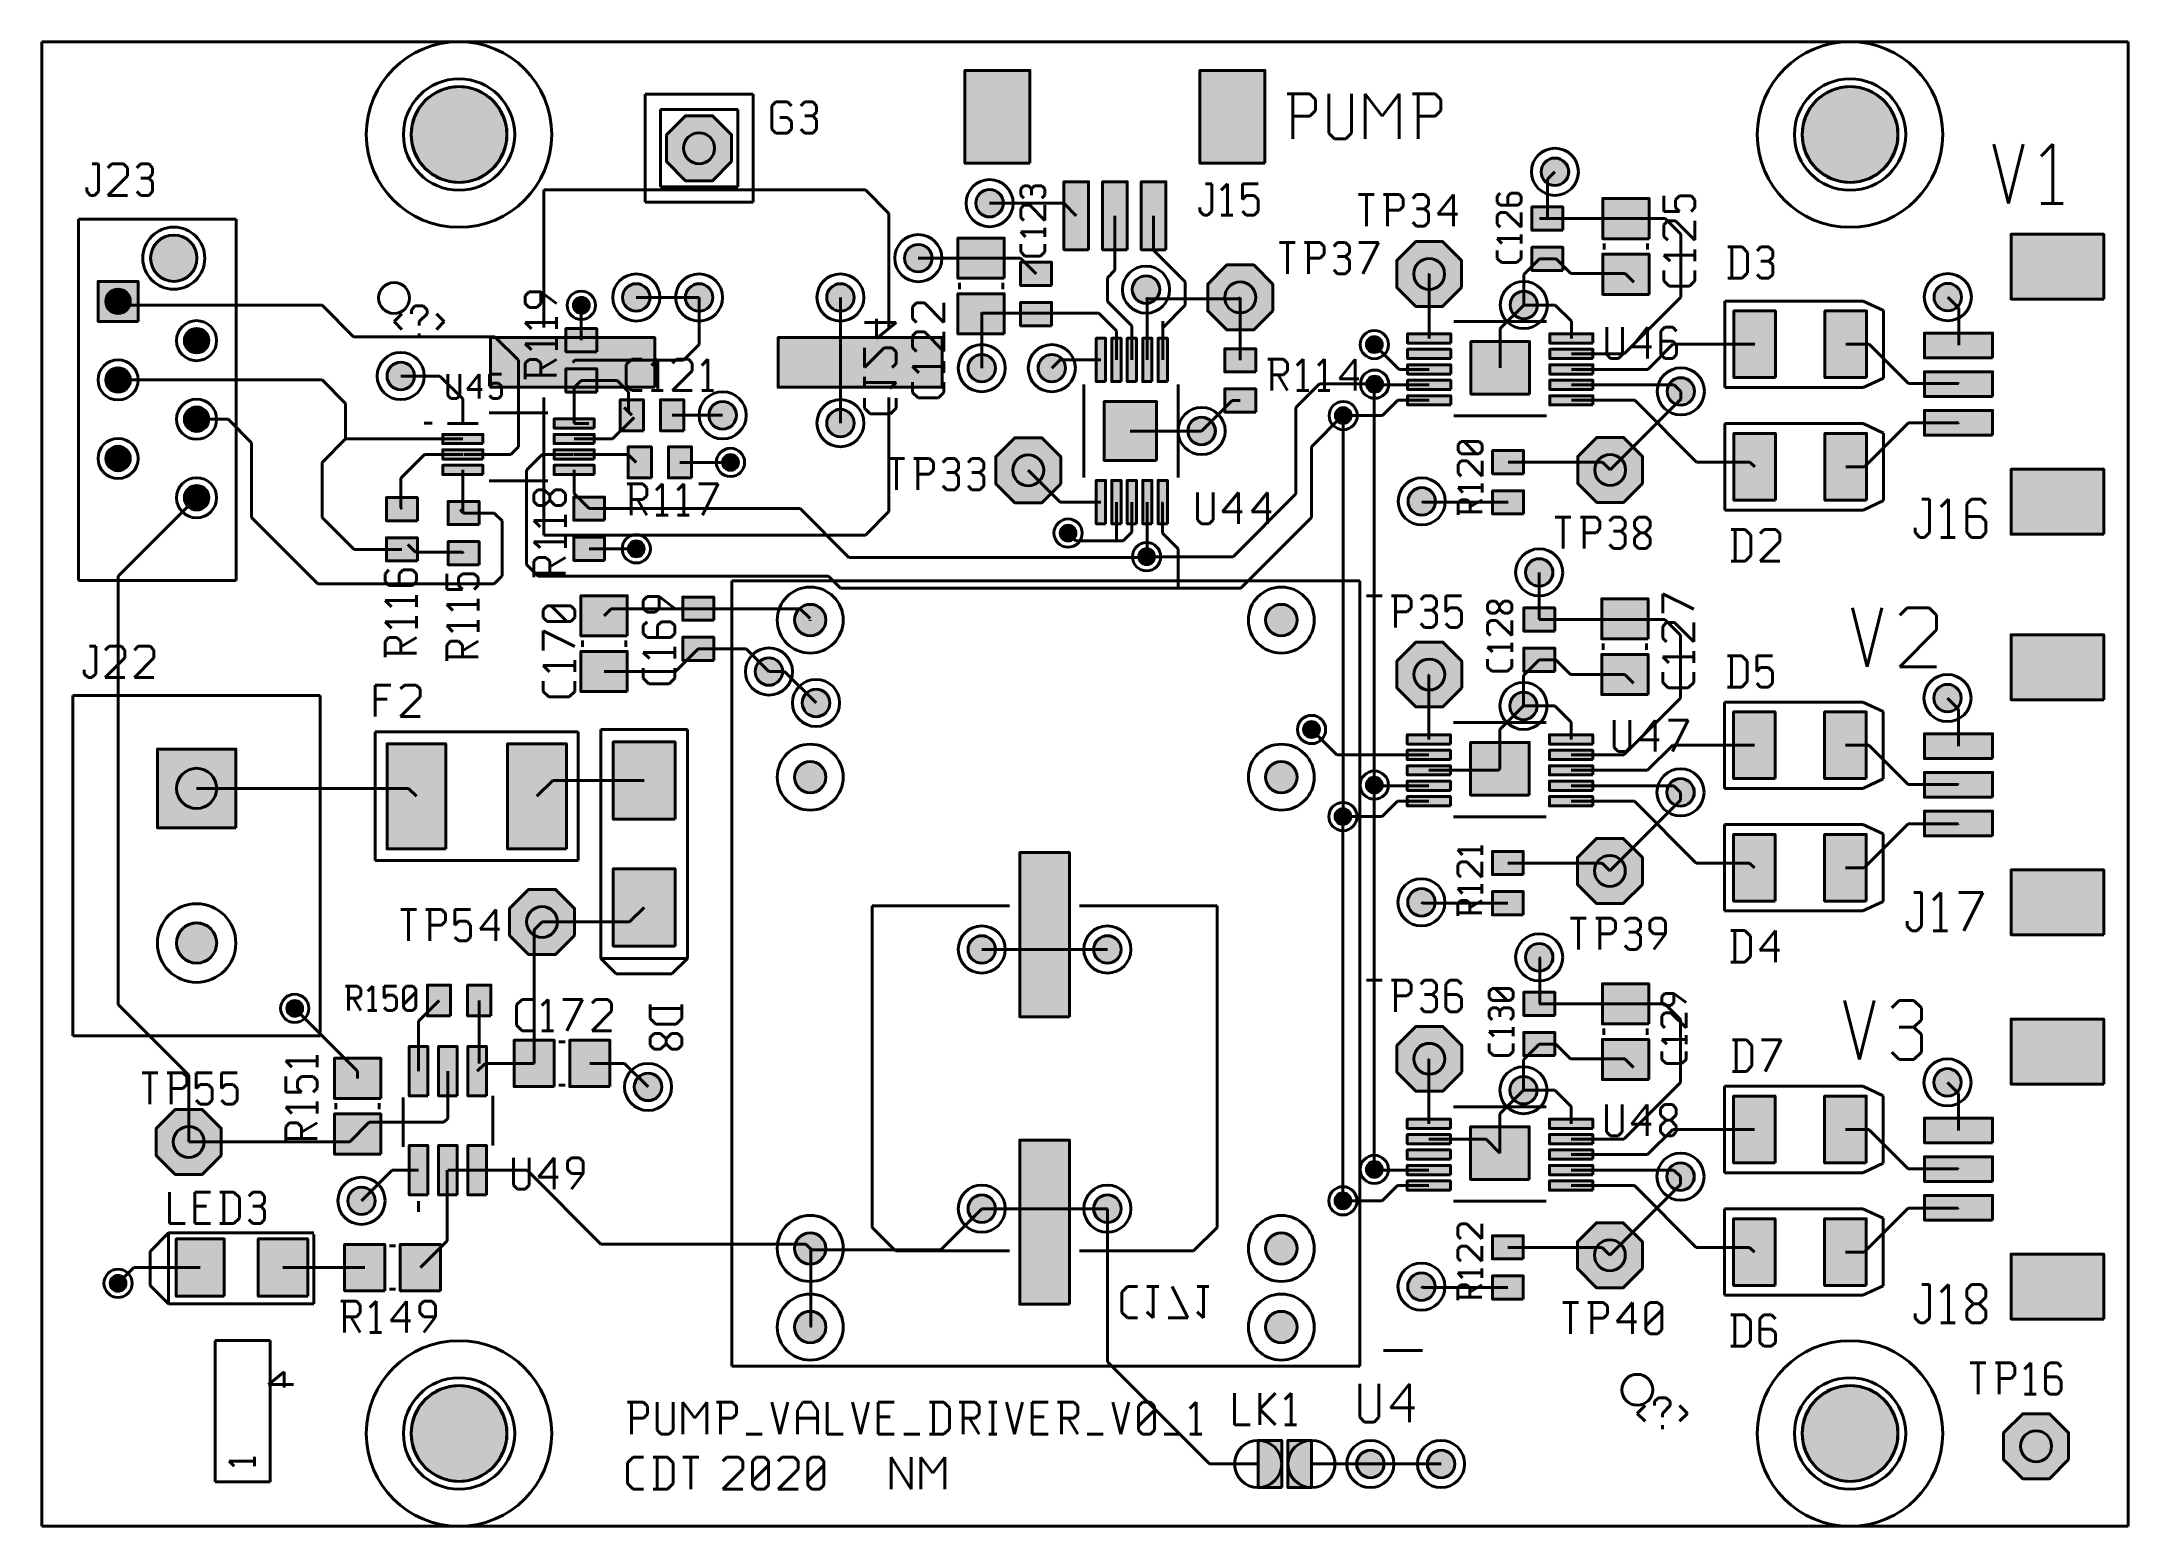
# Model space of a CAD drawing. Header units: millimetres. Extents: x 2 to 69.5, y 2.4 to 50.4.
import ezdxf

# ---------------------------------------------------------------- set-up
doc = ezdxf.new("R2010")
doc.units = ezdxf.units.MM
for name, color, linetype in [('bottom_copper', 7, 'Continuous'), ('bottom_silk', 7, 'Continuous'), ('drill_plated', 7, 'Continuous'), ('outline', 7, 'Continuous'), ('top_copper', 7, 'Continuous'), ('top_silk', 7, 'Continuous')]:
    doc.layers.add(name, color=color, linetype=linetype)

msp = doc.modelspace()

# ---------------------------------------------------------------- hatches: boundary and pattern name
at = {"layer": 'bottom_copper', "lineweight": 40}
for points in [[(17.027, 47.14), (16.939, 46.849), (16.796, 46.581), (16.603, 46.346), (16.368, 46.153), (16.1, 46.01), (15.809, 45.922), (15.507, 45.892), (15.205, 45.922), (14.914, 46.01), (14.646, 46.153), (14.411, 46.346), (14.218, 46.581), (14.075, 46.849), (13.987, 47.14), (13.957, 47.442), (13.987, 47.744), (14.075, 48.035), (14.218, 48.303), (14.411, 48.538), (14.646, 48.731), (14.914, 48.874), (15.205, 48.962), (15.507, 48.992), (15.809, 48.962), (16.1, 48.874), (16.368, 48.731), (16.603, 48.538), (16.796, 48.303), (16.939, 48.035), (17.027, 47.744), (17.057, 47.442), (17.027, 47.14)], [(62.027, 47.14), (61.939, 46.849), (61.796, 46.581), (61.603, 46.346), (61.368, 46.153), (61.1, 46.01), (60.809, 45.922), (60.507, 45.892), (60.205, 45.922), (59.914, 46.01), (59.646, 46.153), (59.411, 46.346), (59.218, 46.581), (59.075, 46.849), (58.987, 47.14), (58.957, 47.442), (58.987, 47.744), (59.075, 48.035), (59.218, 48.303), (59.411, 48.538), (59.646, 48.731), (59.914, 48.874), (60.205, 48.962), (60.507, 48.992), (60.809, 48.962), (61.1, 48.874), (61.368, 48.731), (61.603, 48.538), (61.796, 48.303), (61.939, 48.035), (62.027, 47.744), (62.057, 47.442), (62.027, 47.14)], [(24.323, 46.565), (23.708, 45.95), (22.838, 45.95), (22.223, 46.565), (22.223, 47.435), (22.838, 48.05), (23.708, 48.05), (24.323, 47.435), (24.323, 46.565)], [(23.763, 46.902), (23.735, 46.809), (23.689, 46.722), (23.627, 46.646), (23.551, 46.584), (23.464, 46.538), (23.371, 46.51), (23.273, 46.5), (23.175, 46.51), (23.082, 46.538), (22.995, 46.584), (22.919, 46.646), (22.857, 46.722), (22.811, 46.809), (22.783, 46.902), (22.773, 47), (22.783, 47.097), (22.811, 47.191), (22.857, 47.278), (22.919, 47.353), (22.995, 47.416), (23.082, 47.462), (23.175, 47.49), (23.273, 47.5), (23.371, 47.49), (23.464, 47.462), (23.551, 47.416), (23.627, 47.353), (23.689, 47.278), (23.735, 47.191), (23.763, 47.097), (23.773, 47), (23.763, 46.902)], [(51.395, 46.151), (51.37, 46.068), (51.329, 45.991), (51.273, 45.924), (51.206, 45.868), (51.129, 45.827), (51.046, 45.802), (50.959, 45.793), (50.872, 45.802), (50.789, 45.827), (50.712, 45.868), (50.645, 45.924), (50.589, 45.991), (50.548, 46.068), (50.523, 46.151), (50.515, 46.238), (50.523, 46.325), (50.548, 46.408), (50.589, 46.485), (50.645, 46.552), (50.712, 46.607), (50.789, 46.649), (50.872, 46.674), (50.959, 46.682), (51.046, 46.674), (51.129, 46.649), (51.206, 46.607), (51.273, 46.552), (51.329, 46.485), (51.37, 46.408), (51.395, 46.325), (51.404, 46.238), (51.395, 46.151)], [(33.107, 45.135), (33.082, 45.052), (33.041, 44.975), (32.985, 44.908), (32.918, 44.853), (32.841, 44.811), (32.758, 44.786), (32.671, 44.778), (32.584, 44.786), (32.501, 44.811), (32.424, 44.853), (32.357, 44.908), (32.301, 44.975), (32.26, 45.052), (32.235, 45.135), (32.227, 45.222), (32.235, 45.309), (32.26, 45.392), (32.301, 45.469), (32.357, 45.536), (32.424, 45.592), (32.501, 45.633), (32.584, 45.658), (32.671, 45.667), (32.758, 45.658), (32.841, 45.633), (32.918, 45.592), (32.985, 45.536), (33.041, 45.469), (33.082, 45.392), (33.107, 45.309), (33.115, 45.222), (33.107, 45.135)], [(7.015, 43.298), (6.973, 43.157), (6.903, 43.028), (6.81, 42.914), (6.697, 42.821), (6.567, 42.752), (6.427, 42.709), (6.28, 42.695), (6.134, 42.709), (5.994, 42.752), (5.864, 42.821), (5.751, 42.914), (5.657, 43.028), (5.588, 43.157), (5.545, 43.298), (5.531, 43.444), (5.545, 43.59), (5.588, 43.731), (5.657, 43.86), (5.751, 43.974), (5.864, 44.067), (5.994, 44.136), (6.134, 44.179), (6.28, 44.193), (6.427, 44.179), (6.567, 44.136), (6.697, 44.067), (6.81, 43.974), (6.903, 43.86), (6.973, 43.731), (7.015, 43.59), (7.03, 43.444), (7.015, 43.298)], [(30.801, 43.357), (30.776, 43.274), (30.735, 43.197), (30.679, 43.13), (30.612, 43.075), (30.535, 43.033), (30.452, 43.008), (30.365, 43), (30.278, 43.008), (30.195, 43.033), (30.118, 43.075), (30.051, 43.13), (29.995, 43.197), (29.954, 43.274), (29.929, 43.357), (29.921, 43.444), (29.929, 43.531), (29.954, 43.614), (29.995, 43.691), (30.051, 43.758), (30.118, 43.814), (30.195, 43.855), (30.278, 43.88), (30.365, 43.889), (30.452, 43.88), (30.535, 43.855), (30.612, 43.814), (30.679, 43.758), (30.735, 43.691), (30.776, 43.614), (30.801, 43.531), (30.809, 43.444), (30.801, 43.357)], [(47.941, 42.497), (47.326, 41.882), (46.456, 41.882), (45.841, 42.497), (45.841, 43.367), (46.456, 43.982), (47.326, 43.982), (47.941, 43.367), (47.941, 42.497)], [(41.829, 41.739), (41.214, 41.124), (40.344, 41.124), (39.729, 41.739), (39.729, 42.609), (40.344, 43.224), (41.214, 43.224), (41.829, 42.609), (41.829, 41.739)], [(47.381, 42.834), (47.353, 42.741), (47.307, 42.654), (47.244, 42.578), (47.169, 42.516), (47.082, 42.47), (46.988, 42.442), (46.891, 42.432), (46.793, 42.442), (46.7, 42.47), (46.613, 42.516), (46.537, 42.578), (46.475, 42.654), (46.429, 42.741), (46.401, 42.834), (46.391, 42.932), (46.401, 43.03), (46.429, 43.123), (46.475, 43.21), (46.537, 43.286), (46.613, 43.348), (46.7, 43.394), (46.793, 43.422), (46.891, 43.432), (46.988, 43.422), (47.082, 43.394), (47.169, 43.348), (47.244, 43.286), (47.307, 43.21), (47.353, 43.123), (47.381, 43.03), (47.391, 42.932), (47.381, 42.834)], [(5.125, 41.399), (3.829, 41.399), (3.829, 42.695), (5.125, 42.695), (5.125, 41.399)], [(21.677, 42.087), (21.652, 42.004), (21.611, 41.927), (21.555, 41.86), (21.488, 41.804), (21.411, 41.763), (21.328, 41.738), (21.241, 41.729), (21.154, 41.738), (21.071, 41.763), (20.994, 41.804), (20.927, 41.86), (20.871, 41.927), (20.83, 42.004), (20.805, 42.087), (20.797, 42.174), (20.805, 42.261), (20.83, 42.344), (20.871, 42.421), (20.927, 42.488), (20.994, 42.543), (21.071, 42.585), (21.154, 42.61), (21.241, 42.618), (21.328, 42.61), (21.411, 42.585), (21.488, 42.543), (21.555, 42.488), (21.611, 42.421), (21.652, 42.344), (21.677, 42.261), (21.686, 42.174), (21.677, 42.087)], [(23.709, 42.087), (23.684, 42.004), (23.643, 41.927), (23.587, 41.86), (23.52, 41.804), (23.443, 41.763), (23.36, 41.738), (23.273, 41.729), (23.186, 41.738), (23.103, 41.763), (23.026, 41.804), (22.959, 41.86), (22.903, 41.927), (22.862, 42.004), (22.837, 42.087), (22.828, 42.174), (22.837, 42.261), (22.862, 42.344), (22.903, 42.421), (22.959, 42.488), (23.026, 42.543), (23.103, 42.585), (23.186, 42.61), (23.273, 42.618), (23.36, 42.61), (23.443, 42.585), (23.52, 42.543), (23.587, 42.488), (23.643, 42.421), (23.684, 42.344), (23.709, 42.261), (23.718, 42.174), (23.709, 42.087)], [(28.281, 42.087), (28.256, 42.004), (28.215, 41.927), (28.159, 41.86), (28.092, 41.804), (28.015, 41.763), (27.932, 41.738), (27.845, 41.729), (27.758, 41.738), (27.675, 41.763), (27.598, 41.804), (27.531, 41.86), (27.475, 41.927), (27.434, 42.004), (27.409, 42.087), (27.401, 42.174), (27.409, 42.261), (27.434, 42.344), (27.475, 42.421), (27.531, 42.488), (27.598, 42.543), (27.675, 42.585), (27.758, 42.61), (27.845, 42.618), (27.932, 42.61), (28.015, 42.585), (28.092, 42.543), (28.159, 42.488), (28.215, 42.421), (28.256, 42.344), (28.281, 42.261), (28.29, 42.174), (28.281, 42.087)], [(38.167, 42.341), (38.142, 42.258), (38.101, 42.181), (38.045, 42.114), (37.978, 42.059), (37.901, 42.017), (37.818, 41.992), (37.731, 41.984), (37.644, 41.992), (37.561, 42.017), (37.484, 42.059), (37.417, 42.114), (37.361, 42.181), (37.32, 42.258), (37.295, 42.341), (37.286, 42.428), (37.295, 42.515), (37.32, 42.598), (37.361, 42.675), (37.417, 42.742), (37.484, 42.798), (37.561, 42.839), (37.644, 42.864), (37.731, 42.873), (37.818, 42.864), (37.901, 42.839), (37.978, 42.798), (38.045, 42.742), (38.101, 42.675), (38.142, 42.598), (38.167, 42.515), (38.175, 42.428), (38.167, 42.341)], [(41.269, 42.076), (41.241, 41.983), (41.195, 41.896), (41.133, 41.82), (41.057, 41.758), (40.97, 41.712), (40.877, 41.684), (40.779, 41.674), (40.681, 41.684), (40.588, 41.712), (40.501, 41.758), (40.425, 41.82), (40.363, 41.896), (40.317, 41.983), (40.289, 42.076), (40.279, 42.174), (40.289, 42.271), (40.317, 42.365), (40.363, 42.452), (40.425, 42.527), (40.501, 42.59), (40.588, 42.636), (40.681, 42.664), (40.779, 42.674), (40.877, 42.664), (40.97, 42.636), (41.057, 42.59), (41.133, 42.527), (41.195, 42.452), (41.241, 42.365), (41.269, 42.271), (41.279, 42.174), (41.269, 42.076)], [(64.105, 42.097), (64.08, 42.014), (64.039, 41.937), (63.983, 41.87), (63.916, 41.814), (63.839, 41.773), (63.756, 41.748), (63.669, 41.739), (63.582, 41.748), (63.499, 41.773), (63.422, 41.814), (63.355, 41.87), (63.299, 41.937), (63.258, 42.014), (63.233, 42.097), (63.224, 42.184), (63.233, 42.271), (63.258, 42.354), (63.299, 42.431), (63.355, 42.498), (63.422, 42.554), (63.499, 42.595), (63.582, 42.62), (63.669, 42.629), (63.756, 42.62), (63.839, 42.595), (63.916, 42.554), (63.983, 42.498), (64.039, 42.431), (64.08, 42.354), (64.105, 42.271), (64.114, 42.184), (64.105, 42.097)], [(4.863, 41.97), (4.841, 41.896), (4.804, 41.828), (4.755, 41.769), (4.696, 41.72), (4.628, 41.683), (4.554, 41.661), (4.477, 41.653), (4.4, 41.661), (4.326, 41.683), (4.258, 41.72), (4.199, 41.769), (4.15, 41.828), (4.113, 41.896), (4.091, 41.97), (4.083, 42.047), (4.091, 42.124), (4.113, 42.198), (4.15, 42.266), (4.199, 42.325), (4.258, 42.374), (4.326, 42.411), (4.4, 42.433), (4.477, 42.441), (4.554, 42.433), (4.628, 42.411), (4.696, 42.374), (4.755, 42.325), (4.804, 42.266), (4.841, 42.198), (4.863, 42.124), (4.871, 42.047), (4.863, 41.97)], [(19.712, 41.871), (19.698, 41.823), (19.674, 41.779), (19.643, 41.74), (19.604, 41.709), (19.56, 41.685), (19.513, 41.671), (19.463, 41.666), (19.413, 41.671), (19.366, 41.685), (19.322, 41.709), (19.283, 41.74), (19.252, 41.779), (19.228, 41.823), (19.214, 41.871), (19.209, 41.92), (19.214, 41.97), (19.228, 42.017), (19.252, 42.061), (19.283, 42.1), (19.322, 42.131), (19.366, 42.155), (19.413, 42.169), (19.463, 42.174), (19.513, 42.169), (19.56, 42.155), (19.604, 42.131), (19.643, 42.1), (19.674, 42.061), (19.698, 42.017), (19.712, 41.97), (19.717, 41.92), (19.712, 41.871)], [(50.389, 41.843), (50.364, 41.76), (50.323, 41.683), (50.267, 41.616), (50.2, 41.56), (50.123, 41.519), (50.04, 41.494), (49.953, 41.486), (49.866, 41.494), (49.783, 41.519), (49.706, 41.56), (49.639, 41.616), (49.583, 41.683), (49.542, 41.76), (49.517, 41.843), (49.509, 41.93), (49.517, 42.017), (49.542, 42.1), (49.583, 42.177), (49.639, 42.244), (49.706, 42.3), (49.783, 42.341), (49.866, 42.366), (49.953, 42.374), (50.04, 42.366), (50.123, 42.341), (50.2, 42.3), (50.267, 42.244), (50.323, 42.177), (50.364, 42.1), (50.389, 42.017), (50.398, 41.93), (50.389, 41.843)], [(7.403, 40.7), (7.381, 40.626), (7.344, 40.558), (7.295, 40.499), (7.236, 40.45), (7.168, 40.413), (7.094, 40.391), (7.017, 40.383), (6.94, 40.391), (6.866, 40.413), (6.798, 40.45), (6.739, 40.499), (6.69, 40.558), (6.653, 40.626), (6.631, 40.7), (6.623, 40.777), (6.631, 40.854), (6.653, 40.928), (6.69, 40.996), (6.739, 41.055), (6.798, 41.104), (6.866, 41.141), (6.94, 41.163), (7.017, 41.171), (7.094, 41.163), (7.168, 41.141), (7.236, 41.104), (7.295, 41.055), (7.344, 40.996), (7.381, 40.928), (7.403, 40.854), (7.411, 40.777), (7.403, 40.7)], [(21.837, 39.269), (16.529, 39.269), (16.529, 40.877), (21.837, 40.877), (21.837, 39.269)], [(31.136, 39.269), (25.828, 39.269), (25.828, 40.877), (31.136, 40.877), (31.136, 39.269)], [(45.366, 40.601), (45.352, 40.553), (45.328, 40.509), (45.297, 40.47), (45.258, 40.439), (45.214, 40.415), (45.167, 40.401), (45.117, 40.396), (45.067, 40.401), (45.02, 40.415), (44.976, 40.439), (44.937, 40.47), (44.906, 40.509), (44.882, 40.553), (44.868, 40.601), (44.863, 40.65), (44.868, 40.7), (44.882, 40.747), (44.906, 40.791), (44.937, 40.83), (44.976, 40.861), (45.02, 40.885), (45.067, 40.899), (45.117, 40.904), (45.167, 40.899), (45.214, 40.885), (45.258, 40.861), (45.297, 40.83), (45.328, 40.791), (45.352, 40.747), (45.366, 40.7), (45.371, 40.65), (45.366, 40.601)], [(4.863, 39.43), (4.841, 39.356), (4.804, 39.288), (4.755, 39.229), (4.696, 39.18), (4.628, 39.143), (4.554, 39.121), (4.477, 39.113), (4.4, 39.121), (4.326, 39.143), (4.258, 39.18), (4.199, 39.229), (4.15, 39.288), (4.113, 39.356), (4.091, 39.43), (4.083, 39.507), (4.091, 39.584), (4.113, 39.658), (4.15, 39.726), (4.199, 39.785), (4.258, 39.834), (4.326, 39.871), (4.4, 39.893), (4.477, 39.901), (4.554, 39.893), (4.628, 39.871), (4.696, 39.834), (4.755, 39.785), (4.804, 39.726), (4.841, 39.658), (4.863, 39.584), (4.871, 39.507), (4.863, 39.43)], [(14.057, 39.547), (14.032, 39.464), (13.991, 39.387), (13.935, 39.32), (13.868, 39.264), (13.791, 39.223), (13.708, 39.198), (13.621, 39.189), (13.534, 39.198), (13.451, 39.223), (13.374, 39.264), (13.307, 39.32), (13.251, 39.387), (13.21, 39.464), (13.185, 39.547), (13.177, 39.634), (13.185, 39.721), (13.21, 39.804), (13.251, 39.881), (13.307, 39.948), (13.374, 40.003), (13.451, 40.045), (13.534, 40.07), (13.621, 40.078), (13.708, 40.07), (13.791, 40.045), (13.868, 40.003), (13.935, 39.948), (13.991, 39.881), (14.032, 39.804), (14.057, 39.721), (14.066, 39.634), (14.057, 39.547)], [(32.853, 39.801), (32.828, 39.718), (32.787, 39.641), (32.731, 39.574), (32.664, 39.519), (32.587, 39.477), (32.504, 39.452), (32.417, 39.444), (32.33, 39.452), (32.247, 39.477), (32.17, 39.519), (32.103, 39.574), (32.047, 39.641), (32.006, 39.718), (31.981, 39.801), (31.973, 39.888), (31.981, 39.975), (32.006, 40.058), (32.047, 40.135), (32.103, 40.202), (32.17, 40.258), (32.247, 40.299), (32.33, 40.324), (32.417, 40.333), (32.504, 40.324), (32.587, 40.299), (32.664, 40.258), (32.731, 40.202), (32.787, 40.135), (32.828, 40.058), (32.853, 39.975), (32.861, 39.888), (32.853, 39.801)], [(35.119, 39.801), (35.094, 39.718), (35.053, 39.641), (34.997, 39.574), (34.93, 39.519), (34.853, 39.477), (34.77, 39.452), (34.683, 39.444), (34.596, 39.452), (34.513, 39.477), (34.436, 39.519), (34.369, 39.574), (34.313, 39.641), (34.272, 39.718), (34.247, 39.801), (34.239, 39.888), (34.247, 39.975), (34.272, 40.058), (34.313, 40.135), (34.369, 40.202), (34.436, 40.258), (34.513, 40.299), (34.596, 40.324), (34.683, 40.333), (34.77, 40.324), (34.853, 40.299), (34.93, 40.258), (34.997, 40.202), (35.053, 40.135), (35.094, 40.058), (35.119, 39.975), (35.127, 39.888), (35.119, 39.801)], [(45.376, 39.32), (45.362, 39.273), (45.338, 39.229), (45.307, 39.19), (45.268, 39.159), (45.224, 39.135), (45.177, 39.121), (45.127, 39.116), (45.077, 39.121), (45.03, 39.135), (44.986, 39.159), (44.947, 39.19), (44.916, 39.229), (44.892, 39.273), (44.878, 39.32), (44.873, 39.37), (44.878, 39.419), (44.892, 39.467), (44.916, 39.511), (44.947, 39.55), (44.986, 39.581), (45.03, 39.605), (45.077, 39.619), (45.127, 39.624), (45.177, 39.619), (45.224, 39.605), (45.268, 39.581), (45.307, 39.55), (45.338, 39.511), (45.362, 39.467), (45.376, 39.419), (45.381, 39.37), (45.376, 39.32)], [(55.469, 39.049), (55.444, 38.966), (55.403, 38.889), (55.347, 38.822), (55.28, 38.766), (55.203, 38.725), (55.12, 38.7), (55.033, 38.691), (54.946, 38.7), (54.863, 38.725), (54.786, 38.766), (54.719, 38.822), (54.663, 38.889), (54.622, 38.966), (54.597, 39.049), (54.589, 39.136), (54.597, 39.223), (54.622, 39.306), (54.663, 39.383), (54.719, 39.45), (54.786, 39.506), (54.863, 39.547), (54.946, 39.572), (55.033, 39.581), (55.12, 39.572), (55.203, 39.547), (55.28, 39.506), (55.347, 39.45), (55.403, 39.383), (55.444, 39.306), (55.469, 39.223), (55.477, 39.136), (55.469, 39.049)], [(7.403, 38.16), (7.381, 38.086), (7.344, 38.018), (7.295, 37.959), (7.236, 37.91), (7.168, 37.873), (7.094, 37.851), (7.017, 37.843), (6.94, 37.851), (6.866, 37.873), (6.798, 37.91), (6.739, 37.959), (6.69, 38.018), (6.653, 38.086), (6.631, 38.16), (6.623, 38.237), (6.631, 38.314), (6.653, 38.388), (6.69, 38.456), (6.739, 38.515), (6.798, 38.564), (6.866, 38.601), (6.94, 38.623), (7.017, 38.631), (7.094, 38.623), (7.168, 38.601), (7.236, 38.564), (7.295, 38.515), (7.344, 38.456), (7.381, 38.388), (7.403, 38.314), (7.411, 38.237), (7.403, 38.16)], [(24.471, 38.277), (24.446, 38.194), (24.405, 38.117), (24.349, 38.05), (24.282, 37.995), (24.205, 37.953), (24.122, 37.928), (24.035, 37.92), (23.948, 37.928), (23.865, 37.953), (23.788, 37.995), (23.721, 38.05), (23.665, 38.117), (23.624, 38.194), (23.599, 38.277), (23.59, 38.364), (23.599, 38.451), (23.624, 38.534), (23.665, 38.611), (23.721, 38.678), (23.788, 38.734), (23.865, 38.775), (23.948, 38.8), (24.035, 38.809), (24.122, 38.8), (24.205, 38.775), (24.282, 38.734), (24.349, 38.678), (24.405, 38.611), (24.446, 38.534), (24.471, 38.451), (24.48, 38.364), (24.471, 38.277)], [(28.281, 38.023), (28.256, 37.94), (28.215, 37.863), (28.159, 37.796), (28.092, 37.74), (28.015, 37.699), (27.932, 37.674), (27.845, 37.665), (27.758, 37.674), (27.675, 37.699), (27.598, 37.74), (27.531, 37.796), (27.475, 37.863), (27.434, 37.94), (27.409, 38.023), (27.401, 38.11), (27.409, 38.197), (27.434, 38.28), (27.475, 38.357), (27.531, 38.424), (27.598, 38.479), (27.675, 38.521), (27.758, 38.546), (27.845, 38.554), (27.932, 38.546), (28.015, 38.521), (28.092, 38.479), (28.159, 38.424), (28.215, 38.357), (28.256, 38.28), (28.281, 38.197), (28.29, 38.11), (28.281, 38.023)], [(44.36, 38.304), (44.346, 38.257), (44.322, 38.213), (44.291, 38.174), (44.252, 38.143), (44.208, 38.119), (44.161, 38.105), (44.111, 38.1), (44.061, 38.105), (44.014, 38.119), (43.97, 38.143), (43.931, 38.174), (43.9, 38.213), (43.876, 38.257), (43.862, 38.304), (43.857, 38.354), (43.862, 38.403), (43.876, 38.451), (43.9, 38.495), (43.931, 38.534), (43.97, 38.565), (44.014, 38.589), (44.061, 38.603), (44.111, 38.608), (44.161, 38.603), (44.208, 38.589), (44.252, 38.565), (44.291, 38.534), (44.322, 38.495), (44.346, 38.451), (44.36, 38.403), (44.365, 38.354), (44.36, 38.304)], [(39.965, 37.769), (39.94, 37.686), (39.899, 37.609), (39.843, 37.542), (39.776, 37.486), (39.699, 37.445), (39.616, 37.42), (39.529, 37.411), (39.442, 37.42), (39.359, 37.445), (39.282, 37.486), (39.215, 37.542), (39.159, 37.609), (39.118, 37.686), (39.093, 37.769), (39.085, 37.856), (39.093, 37.943), (39.118, 38.026), (39.159, 38.103), (39.215, 38.17), (39.282, 38.225), (39.359, 38.267), (39.442, 38.292), (39.529, 38.3), (39.616, 38.292), (39.699, 38.267), (39.776, 38.225), (39.843, 38.17), (39.899, 38.103), (39.94, 38.026), (39.965, 37.943), (39.974, 37.856), (39.965, 37.769)], [(4.863, 36.89), (4.841, 36.816), (4.804, 36.748), (4.755, 36.689), (4.696, 36.64), (4.628, 36.603), (4.554, 36.581), (4.477, 36.573), (4.4, 36.581), (4.326, 36.603), (4.258, 36.64), (4.199, 36.689), (4.15, 36.748), (4.113, 36.816), (4.091, 36.89), (4.083, 36.967), (4.091, 37.044), (4.113, 37.118), (4.15, 37.186), (4.199, 37.245), (4.258, 37.294), (4.326, 37.331), (4.4, 37.353), (4.477, 37.361), (4.554, 37.353), (4.628, 37.331), (4.696, 37.294), (4.755, 37.245), (4.804, 37.186), (4.841, 37.118), (4.863, 37.044), (4.871, 36.967), (4.863, 36.89)], [(34.971, 36.151), (34.356, 35.536), (33.486, 35.536), (32.871, 36.151), (32.871, 37.021), (33.486, 37.636), (34.356, 37.636), (34.971, 37.021), (34.971, 36.151)], [(53.797, 36.161), (53.182, 35.546), (52.312, 35.546), (51.697, 36.161), (51.697, 37.031), (52.312, 37.646), (53.182, 37.646), (53.797, 37.031), (53.797, 36.161)], [(24.538, 36.791), (24.524, 36.743), (24.5, 36.699), (24.469, 36.66), (24.43, 36.629), (24.386, 36.605), (24.339, 36.591), (24.289, 36.586), (24.239, 36.591), (24.192, 36.605), (24.148, 36.629), (24.109, 36.66), (24.078, 36.699), (24.054, 36.743), (24.04, 36.791), (24.035, 36.84), (24.04, 36.89), (24.054, 36.937), (24.078, 36.981), (24.109, 37.02), (24.148, 37.051), (24.192, 37.075), (24.239, 37.089), (24.289, 37.094), (24.339, 37.089), (24.386, 37.075), (24.43, 37.051), (24.469, 37.02), (24.5, 36.981), (24.524, 36.937), (24.538, 36.89), (24.543, 36.84), (24.538, 36.791)], [(34.411, 36.488), (34.383, 36.395), (34.337, 36.308), (34.275, 36.232), (34.199, 36.17), (34.112, 36.124), (34.019, 36.096), (33.921, 36.086), (33.823, 36.096), (33.73, 36.124), (33.643, 36.17), (33.567, 36.232), (33.505, 36.308), (33.459, 36.395), (33.431, 36.488), (33.421, 36.586), (33.431, 36.683), (33.459, 36.777), (33.505, 36.864), (33.567, 36.939), (33.643, 37.002), (33.73, 37.048), (33.823, 37.076), (33.921, 37.086), (34.019, 37.076), (34.112, 37.048), (34.199, 37.002), (34.275, 36.939), (34.337, 36.864), (34.383, 36.777), (34.411, 36.683), (34.421, 36.586), (34.411, 36.488)], [(53.237, 36.498), (53.209, 36.405), (53.163, 36.318), (53.101, 36.242), (53.025, 36.18), (52.938, 36.134), (52.845, 36.106), (52.747, 36.096), (52.649, 36.106), (52.556, 36.134), (52.469, 36.18), (52.393, 36.242), (52.331, 36.318), (52.285, 36.405), (52.257, 36.498), (52.247, 36.596), (52.257, 36.694), (52.285, 36.787), (52.331, 36.874), (52.393, 36.95), (52.469, 37.012), (52.556, 37.058), (52.649, 37.086), (52.747, 37.096), (52.845, 37.086), (52.938, 37.058), (53.025, 37.012), (53.101, 36.95), (53.163, 36.874), (53.209, 36.787), (53.237, 36.694), (53.247, 36.596), (53.237, 36.498)], [(7.403, 35.62), (7.381, 35.546), (7.344, 35.478), (7.295, 35.419), (7.236, 35.37), (7.168, 35.333), (7.094, 35.311), (7.017, 35.303), (6.94, 35.311), (6.866, 35.333), (6.798, 35.37), (6.739, 35.419), (6.69, 35.478), (6.653, 35.546), (6.631, 35.62), (6.623, 35.697), (6.631, 35.774), (6.653, 35.848), (6.69, 35.916), (6.739, 35.975), (6.798, 36.024), (6.866, 36.061), (6.94, 36.083), (7.017, 36.091), (7.094, 36.083), (7.168, 36.061), (7.236, 36.024), (7.295, 35.975), (7.344, 35.916), (7.381, 35.848), (7.403, 35.774), (7.411, 35.697), (7.403, 35.62)], [(47.087, 35.493), (47.062, 35.41), (47.021, 35.333), (46.965, 35.266), (46.898, 35.21), (46.821, 35.169), (46.738, 35.144), (46.651, 35.136), (46.564, 35.144), (46.481, 35.169), (46.404, 35.21), (46.337, 35.266), (46.281, 35.333), (46.24, 35.41), (46.215, 35.493), (46.207, 35.58), (46.215, 35.667), (46.24, 35.75), (46.281, 35.827), (46.337, 35.894), (46.404, 35.95), (46.481, 35.991), (46.564, 36.016), (46.651, 36.025), (46.738, 36.016), (46.821, 35.991), (46.898, 35.95), (46.965, 35.894), (47.021, 35.827), (47.062, 35.75), (47.087, 35.667), (47.096, 35.58), (47.087, 35.493)], [(35.46, 34.505), (35.446, 34.457), (35.422, 34.413), (35.391, 34.374), (35.352, 34.343), (35.308, 34.319), (35.261, 34.305), (35.211, 34.3), (35.161, 34.305), (35.114, 34.319), (35.07, 34.343), (35.031, 34.374), (35, 34.413), (34.976, 34.457), (34.962, 34.505), (34.957, 34.554), (34.962, 34.604), (34.976, 34.651), (35, 34.695), (35.031, 34.734), (35.07, 34.765), (35.114, 34.789), (35.161, 34.803), (35.211, 34.808), (35.261, 34.803), (35.308, 34.789), (35.352, 34.765), (35.391, 34.734), (35.422, 34.695), (35.446, 34.651), (35.46, 34.604), (35.465, 34.554), (35.46, 34.505)], [(21.49, 33.997), (21.476, 33.949), (21.452, 33.905), (21.421, 33.866), (21.382, 33.835), (21.338, 33.811), (21.291, 33.797), (21.241, 33.792), (21.191, 33.797), (21.144, 33.811), (21.1, 33.835), (21.061, 33.866), (21.03, 33.905), (21.006, 33.949), (20.992, 33.997), (20.987, 34.046), (20.992, 34.096), (21.006, 34.143), (21.03, 34.187), (21.061, 34.226), (21.1, 34.257), (21.144, 34.281), (21.191, 34.295), (21.241, 34.3), (21.291, 34.295), (21.338, 34.281), (21.382, 34.257), (21.421, 34.226), (21.452, 34.187), (21.476, 34.143), (21.49, 34.096), (21.495, 34.046), (21.49, 33.997)], [(38, 33.743), (37.986, 33.695), (37.962, 33.651), (37.931, 33.612), (37.892, 33.581), (37.848, 33.557), (37.801, 33.543), (37.751, 33.538), (37.701, 33.543), (37.654, 33.557), (37.61, 33.581), (37.571, 33.612), (37.54, 33.651), (37.516, 33.695), (37.502, 33.743), (37.497, 33.792), (37.502, 33.842), (37.516, 33.889), (37.54, 33.933), (37.571, 33.972), (37.61, 34.003), (37.654, 34.027), (37.701, 34.041), (37.751, 34.046), (37.801, 34.041), (37.848, 34.027), (37.892, 34.003), (37.931, 33.972), (37.962, 33.933), (37.986, 33.889), (38, 33.842), (38.005, 33.792), (38, 33.743)], [(50.887, 33.197), (50.862, 33.114), (50.821, 33.037), (50.765, 32.97), (50.698, 32.915), (50.621, 32.873), (50.538, 32.848), (50.451, 32.84), (50.364, 32.848), (50.281, 32.873), (50.204, 32.915), (50.137, 32.97), (50.081, 33.037), (50.04, 33.114), (50.015, 33.197), (50.007, 33.284), (50.015, 33.371), (50.04, 33.454), (50.081, 33.531), (50.137, 33.598), (50.204, 33.654), (50.281, 33.695), (50.364, 33.72), (50.451, 33.729), (50.538, 33.72), (50.621, 33.695), (50.698, 33.654), (50.765, 33.598), (50.821, 33.531), (50.862, 33.454), (50.887, 33.371), (50.895, 33.284), (50.887, 33.197)], [(27.366, 31.643), (27.337, 31.548), (27.29, 31.46), (27.227, 31.383), (27.15, 31.32), (27.062, 31.273), (26.967, 31.244), (26.868, 31.235), (26.769, 31.244), (26.673, 31.273), (26.586, 31.32), (26.509, 31.383), (26.445, 31.46), (26.398, 31.548), (26.37, 31.643), (26.36, 31.743), (26.37, 31.842), (26.398, 31.937), (26.445, 32.025), (26.509, 32.102), (26.586, 32.165), (26.673, 32.212), (26.769, 32.241), (26.868, 32.251), (26.967, 32.241), (27.062, 32.212), (27.15, 32.165), (27.227, 32.102), (27.29, 32.025), (27.337, 31.937), (27.366, 31.842), (27.376, 31.743), (27.366, 31.643)], [(42.606, 31.643), (42.577, 31.548), (42.53, 31.46), (42.467, 31.383), (42.39, 31.32), (42.302, 31.273), (42.207, 31.244), (42.108, 31.235), (42.009, 31.244), (41.913, 31.273), (41.826, 31.32), (41.749, 31.383), (41.685, 31.46), (41.638, 31.548), (41.61, 31.643), (41.6, 31.743), (41.61, 31.842), (41.638, 31.937), (41.685, 32.025), (41.749, 32.102), (41.826, 32.165), (41.913, 32.212), (42.009, 32.241), (42.108, 32.251), (42.207, 32.241), (42.302, 32.212), (42.39, 32.165), (42.467, 32.102), (42.53, 32.025), (42.577, 31.937), (42.606, 31.842), (42.616, 31.743), (42.606, 31.643)], [(25.968, 29.992), (25.942, 29.909), (25.901, 29.832), (25.846, 29.764), (25.779, 29.709), (25.702, 29.668), (25.619, 29.643), (25.532, 29.634), (25.445, 29.643), (25.362, 29.668), (25.285, 29.709), (25.217, 29.764), (25.162, 29.832), (25.121, 29.909), (25.096, 29.992), (25.087, 30.079), (25.096, 30.166), (25.121, 30.249), (25.162, 30.326), (25.217, 30.393), (25.285, 30.448), (25.362, 30.489), (25.445, 30.515), (25.532, 30.523), (25.619, 30.515), (25.702, 30.489), (25.779, 30.448), (25.846, 30.393), (25.901, 30.326), (25.942, 30.249), (25.968, 30.166), (25.976, 30.079), (25.968, 29.992)], [(47.945, 29.547), (47.33, 28.932), (46.46, 28.932), (45.845, 29.547), (45.845, 30.417), (46.46, 31.032), (47.33, 31.032), (47.945, 30.417), (47.945, 29.547)], [(47.385, 29.884), (47.357, 29.791), (47.311, 29.704), (47.249, 29.628), (47.173, 29.566), (47.086, 29.52), (46.993, 29.492), (46.895, 29.482), (46.797, 29.492), (46.704, 29.52), (46.617, 29.566), (46.541, 29.628), (46.479, 29.704), (46.433, 29.791), (46.405, 29.884), (46.395, 29.982), (46.405, 30.079), (46.433, 30.173), (46.479, 30.26), (46.541, 30.335), (46.617, 30.398), (46.704, 30.444), (46.797, 30.472), (46.895, 30.482), (46.993, 30.472), (47.086, 30.444), (47.173, 30.398), (47.249, 30.335), (47.311, 30.26), (47.357, 30.173), (47.385, 30.079), (47.395, 29.982), (47.385, 29.884)], [(27.492, 28.976), (27.466, 28.893), (27.425, 28.816), (27.37, 28.748), (27.303, 28.693), (27.226, 28.652), (27.143, 28.627), (27.056, 28.618), (26.969, 28.627), (26.886, 28.652), (26.809, 28.693), (26.741, 28.748), (26.686, 28.816), (26.645, 28.893), (26.62, 28.976), (26.611, 29.063), (26.62, 29.15), (26.645, 29.233), (26.686, 29.31), (26.741, 29.377), (26.809, 29.432), (26.886, 29.473), (26.969, 29.499), (27.056, 29.507), (27.143, 29.499), (27.226, 29.473), (27.303, 29.432), (27.37, 29.377), (27.425, 29.31), (27.466, 29.233), (27.492, 29.15), (27.5, 29.063), (27.492, 28.976)], [(50.379, 28.879), (50.354, 28.796), (50.313, 28.719), (50.257, 28.652), (50.19, 28.597), (50.113, 28.555), (50.03, 28.53), (49.943, 28.522), (49.856, 28.53), (49.773, 28.555), (49.696, 28.597), (49.629, 28.652), (49.573, 28.719), (49.532, 28.796), (49.507, 28.879), (49.498, 28.966), (49.507, 29.053), (49.532, 29.136), (49.573, 29.213), (49.629, 29.28), (49.696, 29.336), (49.773, 29.377), (49.856, 29.402), (49.943, 29.411), (50.03, 29.402), (50.113, 29.377), (50.19, 29.336), (50.257, 29.28), (50.313, 29.213), (50.354, 29.136), (50.379, 29.053), (50.388, 28.966), (50.379, 28.879)], [(64.095, 29.133), (64.07, 29.05), (64.029, 28.973), (63.973, 28.906), (63.906, 28.85), (63.829, 28.809), (63.746, 28.784), (63.659, 28.775), (63.572, 28.784), (63.489, 28.809), (63.412, 28.85), (63.345, 28.906), (63.289, 28.973), (63.248, 29.05), (63.223, 29.133), (63.215, 29.22), (63.223, 29.307), (63.248, 29.39), (63.289, 29.467), (63.345, 29.534), (63.412, 29.589), (63.489, 29.631), (63.572, 29.656), (63.659, 29.664), (63.746, 29.656), (63.829, 29.631), (63.906, 29.589), (63.973, 29.534), (64.029, 29.467), (64.07, 29.39), (64.095, 29.307), (64.103, 29.22), (64.095, 29.133)], [(43.334, 28.155), (43.32, 28.107), (43.296, 28.063), (43.265, 28.024), (43.226, 27.993), (43.182, 27.969), (43.135, 27.955), (43.085, 27.95), (43.035, 27.955), (42.988, 27.969), (42.944, 27.993), (42.905, 28.024), (42.874, 28.063), (42.85, 28.107), (42.836, 28.155), (42.831, 28.204), (42.836, 28.254), (42.85, 28.301), (42.874, 28.345), (42.905, 28.384), (42.944, 28.415), (42.988, 28.439), (43.035, 28.453), (43.085, 28.458), (43.135, 28.453), (43.182, 28.439), (43.226, 28.415), (43.265, 28.384), (43.296, 28.345), (43.32, 28.301), (43.334, 28.254), (43.339, 28.204), (43.334, 28.155)], [(8.287, 25.029), (5.747, 25.029), (5.747, 27.569), (8.287, 27.569), (8.287, 25.029)], [(27.366, 26.563), (27.337, 26.468), (27.29, 26.38), (27.227, 26.303), (27.15, 26.24), (27.062, 26.193), (26.967, 26.164), (26.868, 26.155), (26.769, 26.164), (26.673, 26.193), (26.586, 26.24), (26.509, 26.303), (26.445, 26.38), (26.398, 26.468), (26.37, 26.563), (26.36, 26.663), (26.37, 26.762), (26.398, 26.857), (26.445, 26.945), (26.509, 27.022), (26.586, 27.085), (26.673, 27.132), (26.769, 27.161), (26.868, 27.171), (26.967, 27.161), (27.062, 27.132), (27.15, 27.085), (27.227, 27.022), (27.29, 26.945), (27.337, 26.857), (27.366, 26.762), (27.376, 26.663), (27.366, 26.563)], [(42.606, 26.563), (42.577, 26.468), (42.53, 26.38), (42.467, 26.303), (42.39, 26.24), (42.302, 26.193), (42.207, 26.164), (42.108, 26.155), (42.009, 26.164), (41.913, 26.193), (41.826, 26.24), (41.749, 26.303), (41.685, 26.38), (41.638, 26.468), (41.61, 26.563), (41.6, 26.663), (41.61, 26.762), (41.638, 26.857), (41.685, 26.945), (41.749, 27.022), (41.826, 27.085), (41.913, 27.132), (42.009, 27.161), (42.108, 27.171), (42.207, 27.161), (42.302, 27.132), (42.39, 27.085), (42.467, 27.022), (42.53, 26.945), (42.577, 26.857), (42.606, 26.762), (42.616, 26.663), (42.606, 26.563)], [(7.655, 26.172), (7.618, 26.05), (7.557, 25.938), (7.477, 25.839), (7.378, 25.759), (7.266, 25.699), (7.144, 25.662), (7.017, 25.649), (6.89, 25.662), (6.768, 25.699), (6.656, 25.759), (6.557, 25.839), (6.477, 25.938), (6.416, 26.05), (6.379, 26.172), (6.367, 26.299), (6.379, 26.426), (6.416, 26.548), (6.477, 26.66), (6.557, 26.759), (6.656, 26.84), (6.768, 26.9), (6.89, 26.937), (7.017, 26.949), (7.144, 26.937), (7.266, 26.9), (7.378, 26.84), (7.477, 26.759), (7.557, 26.66), (7.618, 26.548), (7.655, 26.426), (7.667, 26.299), (7.655, 26.172)], [(45.366, 26.356), (45.352, 26.309), (45.328, 26.265), (45.297, 26.226), (45.258, 26.195), (45.214, 26.171), (45.167, 26.157), (45.117, 26.152), (45.067, 26.157), (45.02, 26.171), (44.976, 26.195), (44.937, 26.226), (44.906, 26.265), (44.882, 26.309), (44.868, 26.356), (44.863, 26.406), (44.868, 26.456), (44.882, 26.503), (44.906, 26.547), (44.937, 26.586), (44.976, 26.617), (45.02, 26.641), (45.067, 26.655), (45.117, 26.66), (45.167, 26.655), (45.214, 26.641), (45.258, 26.617), (45.297, 26.586), (45.328, 26.547), (45.352, 26.503), (45.366, 26.456), (45.371, 26.406), (45.366, 26.356)], [(55.459, 26.085), (55.434, 26.002), (55.393, 25.925), (55.337, 25.858), (55.27, 25.803), (55.193, 25.761), (55.11, 25.736), (55.023, 25.728), (54.936, 25.736), (54.853, 25.761), (54.776, 25.803), (54.709, 25.858), (54.653, 25.925), (54.612, 26.002), (54.587, 26.085), (54.579, 26.172), (54.587, 26.259), (54.612, 26.342), (54.653, 26.419), (54.709, 26.486), (54.776, 26.542), (54.853, 26.583), (54.936, 26.608), (55.023, 26.617), (55.11, 26.608), (55.193, 26.583), (55.27, 26.542), (55.337, 26.486), (55.393, 26.419), (55.434, 26.342), (55.459, 26.259), (55.468, 26.172), (55.459, 26.085)], [(44.35, 25.34), (44.336, 25.293), (44.312, 25.249), (44.281, 25.21), (44.242, 25.179), (44.198, 25.155), (44.151, 25.141), (44.101, 25.136), (44.051, 25.141), (44.004, 25.155), (43.96, 25.179), (43.921, 25.21), (43.89, 25.249), (43.866, 25.293), (43.852, 25.34), (43.847, 25.39), (43.852, 25.44), (43.866, 25.487), (43.89, 25.531), (43.921, 25.57), (43.96, 25.601), (44.004, 25.625), (44.051, 25.639), (44.101, 25.644), (44.151, 25.639), (44.198, 25.625), (44.242, 25.601), (44.281, 25.57), (44.312, 25.531), (44.336, 25.487), (44.35, 25.44), (44.355, 25.39), (44.35, 25.34)], [(53.787, 23.197), (53.172, 22.582), (52.302, 22.582), (51.687, 23.197), (51.687, 24.067), (52.302, 24.682), (53.172, 24.682), (53.787, 24.067), (53.787, 23.197)], [(35.253, 18.918), (33.645, 18.918), (33.645, 24.226), (35.253, 24.226), (35.253, 18.918)], [(53.227, 23.535), (53.199, 23.441), (53.153, 23.354), (53.091, 23.279), (53.015, 23.216), (52.928, 23.17), (52.835, 23.142), (52.737, 23.132), (52.639, 23.142), (52.546, 23.17), (52.459, 23.216), (52.383, 23.279), (52.321, 23.354), (52.275, 23.441), (52.247, 23.535), (52.237, 23.632), (52.247, 23.73), (52.275, 23.823), (52.321, 23.91), (52.383, 23.986), (52.459, 24.048), (52.546, 24.094), (52.639, 24.122), (52.737, 24.132), (52.835, 24.122), (52.928, 24.094), (53.015, 24.048), (53.091, 23.986), (53.153, 23.91), (53.199, 23.823), (53.227, 23.73), (53.237, 23.632), (53.227, 23.535)], [(19.243, 21.546), (18.628, 20.931), (17.758, 20.931), (17.143, 21.546), (17.143, 22.416), (17.758, 23.031), (18.628, 23.031), (19.243, 22.416), (19.243, 21.546)], [(47.077, 22.529), (47.052, 22.446), (47.011, 22.369), (46.955, 22.302), (46.888, 22.247), (46.811, 22.205), (46.728, 22.18), (46.641, 22.172), (46.554, 22.18), (46.471, 22.205), (46.394, 22.247), (46.327, 22.302), (46.271, 22.369), (46.23, 22.446), (46.205, 22.529), (46.197, 22.616), (46.205, 22.703), (46.23, 22.786), (46.271, 22.863), (46.327, 22.93), (46.394, 22.986), (46.471, 23.027), (46.554, 23.052), (46.641, 23.061), (46.728, 23.052), (46.811, 23.027), (46.888, 22.986), (46.955, 22.93), (47.011, 22.863), (47.052, 22.786), (47.077, 22.703), (47.086, 22.616), (47.077, 22.529)], [(18.683, 21.884), (18.655, 21.79), (18.609, 21.703), (18.547, 21.628), (18.471, 21.565), (18.384, 21.519), (18.291, 21.491), (18.193, 21.481), (18.095, 21.491), (18.002, 21.519), (17.915, 21.565), (17.839, 21.628), (17.777, 21.703), (17.731, 21.79), (17.703, 21.884), (17.693, 21.981), (17.703, 22.079), (17.731, 22.172), (17.777, 22.259), (17.839, 22.335), (17.915, 22.397), (18.002, 22.443), (18.095, 22.471), (18.193, 22.481), (18.291, 22.471), (18.384, 22.443), (18.471, 22.397), (18.547, 22.335), (18.609, 22.259), (18.655, 22.172), (18.683, 22.079), (18.693, 21.981), (18.683, 21.884)], [(7.655, 21.172), (7.618, 21.05), (7.557, 20.938), (7.477, 20.839), (7.378, 20.759), (7.266, 20.699), (7.144, 20.662), (7.017, 20.649), (6.89, 20.662), (6.768, 20.699), (6.656, 20.759), (6.557, 20.839), (6.477, 20.938), (6.416, 21.05), (6.379, 21.172), (6.367, 21.299), (6.379, 21.426), (6.416, 21.548), (6.477, 21.66), (6.557, 21.759), (6.656, 21.84), (6.768, 21.9), (6.89, 21.937), (7.017, 21.949), (7.144, 21.937), (7.266, 21.9), (7.378, 21.84), (7.477, 21.759), (7.557, 21.66), (7.618, 21.548), (7.655, 21.426), (7.667, 21.299), (7.655, 21.172)], [(32.853, 21.005), (32.828, 20.922), (32.787, 20.845), (32.731, 20.778), (32.664, 20.723), (32.587, 20.681), (32.504, 20.656), (32.417, 20.648), (32.33, 20.656), (32.247, 20.681), (32.17, 20.723), (32.103, 20.778), (32.047, 20.845), (32.006, 20.922), (31.981, 21.005), (31.973, 21.092), (31.981, 21.179), (32.006, 21.262), (32.047, 21.339), (32.103, 21.406), (32.17, 21.462), (32.247, 21.503), (32.33, 21.528), (32.417, 21.537), (32.504, 21.528), (32.587, 21.503), (32.664, 21.462), (32.731, 21.406), (32.787, 21.339), (32.828, 21.262), (32.853, 21.179), (32.861, 21.092), (32.853, 21.005)], [(36.917, 21.005), (36.892, 20.922), (36.851, 20.845), (36.795, 20.778), (36.728, 20.723), (36.651, 20.681), (36.568, 20.656), (36.481, 20.648), (36.394, 20.656), (36.311, 20.681), (36.234, 20.723), (36.167, 20.778), (36.111, 20.845), (36.07, 20.922), (36.045, 21.005), (36.036, 21.092), (36.045, 21.179), (36.07, 21.262), (36.111, 21.339), (36.167, 21.406), (36.234, 21.462), (36.311, 21.503), (36.394, 21.528), (36.481, 21.537), (36.568, 21.528), (36.651, 21.503), (36.728, 21.462), (36.795, 21.406), (36.851, 21.339), (36.892, 21.262), (36.917, 21.179), (36.925, 21.092), (36.917, 21.005)], [(50.887, 20.751), (50.862, 20.668), (50.821, 20.591), (50.765, 20.524), (50.698, 20.469), (50.621, 20.427), (50.538, 20.402), (50.451, 20.394), (50.364, 20.402), (50.281, 20.427), (50.204, 20.469), (50.137, 20.524), (50.081, 20.591), (50.04, 20.668), (50.015, 20.751), (50.007, 20.838), (50.015, 20.925), (50.04, 21.008), (50.081, 21.085), (50.137, 21.152), (50.204, 21.208), (50.281, 21.249), (50.364, 21.274), (50.451, 21.283), (50.538, 21.274), (50.621, 21.249), (50.698, 21.208), (50.765, 21.152), (50.821, 21.085), (50.862, 21.008), (50.887, 20.925), (50.895, 20.838), (50.887, 20.751)], [(10.441, 19.138), (10.427, 19.09), (10.403, 19.046), (10.372, 19.007), (10.333, 18.976), (10.289, 18.952), (10.242, 18.938), (10.192, 18.933), (10.142, 18.938), (10.095, 18.952), (10.051, 18.976), (10.012, 19.007), (9.981, 19.046), (9.957, 19.09), (9.943, 19.138), (9.938, 19.187), (9.943, 19.237), (9.957, 19.284), (9.981, 19.328), (10.012, 19.367), (10.051, 19.398), (10.095, 19.422), (10.142, 19.436), (10.192, 19.441), (10.242, 19.436), (10.289, 19.422), (10.333, 19.398), (10.372, 19.367), (10.403, 19.328), (10.427, 19.284), (10.441, 19.237), (10.446, 19.187), (10.441, 19.138)], [(47.945, 17.121), (47.33, 16.506), (46.46, 16.506), (45.845, 17.121), (45.845, 17.991), (46.46, 18.606), (47.33, 18.606), (47.945, 17.991), (47.945, 17.121)], [(47.385, 17.459), (47.357, 17.365), (47.311, 17.278), (47.249, 17.203), (47.173, 17.14), (47.086, 17.094), (46.993, 17.066), (46.895, 17.056), (46.797, 17.066), (46.704, 17.094), (46.617, 17.14), (46.541, 17.203), (46.479, 17.278), (46.433, 17.365), (46.405, 17.459), (46.395, 17.556), (46.405, 17.654), (46.433, 17.748), (46.479, 17.834), (46.541, 17.91), (46.617, 17.972), (46.704, 18.018), (46.797, 18.047), (46.895, 18.056), (46.993, 18.047), (47.086, 18.018), (47.173, 17.972), (47.249, 17.91), (47.311, 17.834), (47.357, 17.748), (47.385, 17.654), (47.395, 17.556), (47.385, 17.459)], [(22.058, 16.56), (22.033, 16.477), (21.992, 16.4), (21.936, 16.333), (21.869, 16.278), (21.792, 16.236), (21.709, 16.211), (21.622, 16.203), (21.535, 16.211), (21.452, 16.236), (21.375, 16.278), (21.308, 16.333), (21.252, 16.4), (21.211, 16.477), (21.186, 16.56), (21.177, 16.647), (21.186, 16.734), (21.211, 16.817), (21.252, 16.894), (21.308, 16.961), (21.375, 17.017), (21.452, 17.058), (21.535, 17.083), (21.622, 17.092), (21.709, 17.083), (21.792, 17.058), (21.869, 17.017), (21.936, 16.961), (21.992, 16.894), (22.033, 16.817), (22.058, 16.734), (22.067, 16.647), (22.058, 16.56)], [(50.379, 16.453), (50.354, 16.37), (50.313, 16.293), (50.257, 16.226), (50.19, 16.171), (50.113, 16.13), (50.03, 16.104), (49.943, 16.096), (49.856, 16.104), (49.773, 16.13), (49.696, 16.171), (49.629, 16.226), (49.573, 16.293), (49.532, 16.37), (49.507, 16.453), (49.498, 16.54), (49.507, 16.627), (49.532, 16.71), (49.573, 16.787), (49.629, 16.855), (49.696, 16.91), (49.773, 16.951), (49.856, 16.976), (49.943, 16.985), (50.03, 16.976), (50.113, 16.951), (50.19, 16.91), (50.257, 16.855), (50.313, 16.787), (50.354, 16.71), (50.379, 16.627), (50.388, 16.54), (50.379, 16.453)], [(64.095, 16.707), (64.07, 16.624), (64.029, 16.547), (63.973, 16.48), (63.906, 16.425), (63.829, 16.384), (63.746, 16.358), (63.659, 16.35), (63.572, 16.358), (63.489, 16.384), (63.412, 16.425), (63.345, 16.48), (63.289, 16.547), (63.248, 16.624), (63.223, 16.707), (63.215, 16.794), (63.223, 16.881), (63.248, 16.964), (63.289, 17.041), (63.345, 17.109), (63.412, 17.164), (63.489, 17.205), (63.572, 17.23), (63.659, 17.239), (63.746, 17.23), (63.829, 17.205), (63.906, 17.164), (63.973, 17.109), (64.029, 17.041), (64.07, 16.964), (64.095, 16.881), (64.103, 16.794), (64.095, 16.707)], [(7.813, 14.434), (7.198, 13.819), (6.328, 13.819), (5.713, 14.434), (5.713, 15.304), (6.328, 15.919), (7.198, 15.919), (7.813, 15.304), (7.813, 14.434)], [(7.253, 14.772), (7.225, 14.678), (7.179, 14.591), (7.117, 14.516), (7.041, 14.453), (6.954, 14.407), (6.861, 14.379), (6.763, 14.369), (6.665, 14.379), (6.572, 14.407), (6.485, 14.453), (6.409, 14.516), (6.347, 14.591), (6.301, 14.678), (6.273, 14.772), (6.263, 14.869), (6.273, 14.967), (6.301, 15.06), (6.347, 15.147), (6.409, 15.223), (6.485, 15.285), (6.572, 15.331), (6.665, 15.359), (6.763, 15.369), (6.861, 15.359), (6.954, 15.331), (7.041, 15.285), (7.117, 15.223), (7.179, 15.147), (7.225, 15.06), (7.253, 14.967), (7.263, 14.869), (7.253, 14.772)], [(35.253, 9.618), (33.645, 9.618), (33.645, 14.926), (35.253, 14.926), (35.253, 9.618)], [(45.366, 13.931), (45.352, 13.883), (45.328, 13.839), (45.297, 13.8), (45.258, 13.769), (45.214, 13.745), (45.167, 13.731), (45.117, 13.726), (45.067, 13.731), (45.02, 13.745), (44.976, 13.769), (44.937, 13.8), (44.906, 13.839), (44.882, 13.883), (44.868, 13.931), (44.863, 13.98), (44.868, 14.03), (44.882, 14.077), (44.906, 14.121), (44.937, 14.16), (44.976, 14.191), (45.02, 14.215), (45.067, 14.229), (45.117, 14.234), (45.167, 14.229), (45.214, 14.215), (45.258, 14.191), (45.297, 14.16), (45.328, 14.121), (45.352, 14.077), (45.366, 14.03), (45.371, 13.98), (45.366, 13.931)], [(55.459, 13.659), (55.434, 13.576), (55.393, 13.499), (55.337, 13.432), (55.27, 13.377), (55.193, 13.336), (55.11, 13.31), (55.023, 13.302), (54.936, 13.31), (54.853, 13.336), (54.776, 13.377), (54.709, 13.432), (54.653, 13.499), (54.612, 13.576), (54.587, 13.659), (54.579, 13.746), (54.587, 13.833), (54.612, 13.916), (54.653, 13.993), (54.709, 14.061), (54.776, 14.116), (54.853, 14.157), (54.936, 14.182), (55.023, 14.191), (55.11, 14.182), (55.193, 14.157), (55.27, 14.116), (55.337, 14.061), (55.393, 13.993), (55.434, 13.916), (55.459, 13.833), (55.468, 13.746), (55.459, 13.659)], [(12.787, 12.877), (12.762, 12.794), (12.721, 12.717), (12.665, 12.65), (12.598, 12.595), (12.521, 12.553), (12.438, 12.528), (12.351, 12.52), (12.264, 12.528), (12.181, 12.553), (12.104, 12.595), (12.037, 12.65), (11.981, 12.717), (11.94, 12.794), (11.915, 12.877), (11.906, 12.964), (11.915, 13.051), (11.94, 13.134), (11.981, 13.211), (12.037, 13.278), (12.104, 13.334), (12.181, 13.375), (12.264, 13.4), (12.351, 13.409), (12.438, 13.4), (12.521, 13.375), (12.598, 13.334), (12.665, 13.278), (12.721, 13.211), (12.762, 13.134), (12.787, 13.051), (12.796, 12.964), (12.787, 12.877)], [(32.853, 12.623), (32.828, 12.54), (32.787, 12.463), (32.731, 12.396), (32.664, 12.341), (32.587, 12.299), (32.504, 12.274), (32.417, 12.266), (32.33, 12.274), (32.247, 12.299), (32.17, 12.341), (32.103, 12.396), (32.047, 12.463), (32.006, 12.54), (31.981, 12.623), (31.973, 12.71), (31.981, 12.797), (32.006, 12.88), (32.047, 12.957), (32.103, 13.024), (32.17, 13.08), (32.247, 13.121), (32.33, 13.146), (32.417, 13.155), (32.504, 13.146), (32.587, 13.121), (32.664, 13.08), (32.731, 13.024), (32.787, 12.957), (32.828, 12.88), (32.853, 12.797), (32.861, 12.71), (32.853, 12.623)], [(36.917, 12.623), (36.892, 12.54), (36.851, 12.463), (36.795, 12.396), (36.728, 12.341), (36.651, 12.299), (36.568, 12.274), (36.481, 12.266), (36.394, 12.274), (36.311, 12.299), (36.234, 12.341), (36.167, 12.396), (36.111, 12.463), (36.07, 12.54), (36.045, 12.623), (36.036, 12.71), (36.045, 12.797), (36.07, 12.88), (36.111, 12.957), (36.167, 13.024), (36.234, 13.08), (36.311, 13.121), (36.394, 13.146), (36.481, 13.155), (36.568, 13.146), (36.651, 13.121), (36.728, 13.08), (36.795, 13.024), (36.851, 12.957), (36.892, 12.88), (36.917, 12.797), (36.925, 12.71), (36.917, 12.623)], [(44.35, 12.915), (44.336, 12.867), (44.312, 12.823), (44.281, 12.784), (44.242, 12.753), (44.198, 12.729), (44.151, 12.715), (44.101, 12.71), (44.051, 12.715), (44.004, 12.729), (43.96, 12.753), (43.921, 12.784), (43.89, 12.823), (43.866, 12.867), (43.852, 12.915), (43.847, 12.964), (43.852, 13.014), (43.866, 13.061), (43.89, 13.105), (43.921, 13.144), (43.96, 13.175), (44.004, 13.199), (44.051, 13.213), (44.101, 13.218), (44.151, 13.213), (44.198, 13.199), (44.242, 13.175), (44.281, 13.144), (44.312, 13.105), (44.336, 13.061), (44.35, 13.014), (44.355, 12.964), (44.35, 12.915)], [(53.787, 10.771), (53.172, 10.156), (52.302, 10.156), (51.687, 10.771), (51.687, 11.641), (52.302, 12.256), (53.172, 12.256), (53.787, 11.641), (53.787, 10.771)], [(27.366, 11.323), (27.337, 11.228), (27.29, 11.14), (27.227, 11.063), (27.15, 11), (27.062, 10.953), (26.967, 10.924), (26.868, 10.915), (26.769, 10.924), (26.673, 10.953), (26.586, 11), (26.509, 11.063), (26.445, 11.14), (26.398, 11.228), (26.37, 11.323), (26.36, 11.423), (26.37, 11.522), (26.398, 11.617), (26.445, 11.705), (26.509, 11.782), (26.586, 11.845), (26.673, 11.892), (26.769, 11.921), (26.868, 11.931), (26.967, 11.921), (27.062, 11.892), (27.15, 11.845), (27.227, 11.782), (27.29, 11.705), (27.337, 11.617), (27.366, 11.522), (27.376, 11.423), (27.366, 11.323)], [(42.606, 11.323), (42.577, 11.228), (42.53, 11.14), (42.467, 11.063), (42.39, 11), (42.302, 10.953), (42.207, 10.924), (42.108, 10.915), (42.009, 10.924), (41.913, 10.953), (41.826, 11), (41.749, 11.063), (41.685, 11.14), (41.638, 11.228), (41.61, 11.323), (41.6, 11.423), (41.61, 11.522), (41.638, 11.617), (41.685, 11.705), (41.749, 11.782), (41.826, 11.845), (41.913, 11.892), (42.009, 11.921), (42.108, 11.931), (42.207, 11.921), (42.302, 11.892), (42.39, 11.845), (42.467, 11.782), (42.53, 11.705), (42.577, 11.617), (42.606, 11.522), (42.616, 11.423), (42.606, 11.323)], [(53.227, 11.109), (53.199, 11.015), (53.153, 10.928), (53.091, 10.853), (53.015, 10.79), (52.928, 10.744), (52.835, 10.716), (52.737, 10.706), (52.639, 10.716), (52.546, 10.744), (52.459, 10.79), (52.383, 10.853), (52.321, 10.928), (52.275, 11.015), (52.247, 11.109), (52.237, 11.206), (52.247, 11.304), (52.275, 11.398), (52.321, 11.484), (52.383, 11.56), (52.459, 11.622), (52.546, 11.668), (52.639, 11.697), (52.737, 11.706), (52.835, 11.697), (52.928, 11.668), (53.015, 11.622), (53.091, 11.56), (53.153, 11.484), (53.199, 11.398), (53.227, 11.304), (53.237, 11.206), (53.227, 11.109)], [(4.726, 10.248), (4.712, 10.2), (4.688, 10.156), (4.657, 10.117), (4.618, 10.086), (4.574, 10.062), (4.527, 10.048), (4.477, 10.043), (4.427, 10.048), (4.38, 10.062), (4.336, 10.086), (4.297, 10.117), (4.266, 10.156), (4.242, 10.2), (4.228, 10.248), (4.223, 10.297), (4.228, 10.347), (4.242, 10.394), (4.266, 10.438), (4.297, 10.477), (4.336, 10.508), (4.38, 10.532), (4.427, 10.546), (4.477, 10.551), (4.527, 10.546), (4.574, 10.532), (4.618, 10.508), (4.657, 10.477), (4.688, 10.438), (4.712, 10.394), (4.726, 10.347), (4.731, 10.297), (4.726, 10.248)], [(47.077, 10.103), (47.052, 10.02), (47.011, 9.943), (46.955, 9.876), (46.888, 9.821), (46.811, 9.78), (46.728, 9.754), (46.641, 9.746), (46.554, 9.754), (46.471, 9.78), (46.394, 9.821), (46.327, 9.876), (46.271, 9.943), (46.23, 10.02), (46.205, 10.103), (46.197, 10.19), (46.205, 10.277), (46.23, 10.36), (46.271, 10.437), (46.327, 10.505), (46.394, 10.56), (46.471, 10.601), (46.554, 10.626), (46.641, 10.635), (46.728, 10.626), (46.811, 10.601), (46.888, 10.56), (46.955, 10.505), (47.011, 10.437), (47.052, 10.36), (47.077, 10.277), (47.086, 10.19), (47.077, 10.103)], [(27.366, 8.783), (27.337, 8.688), (27.29, 8.6), (27.227, 8.523), (27.15, 8.46), (27.062, 8.413), (26.967, 8.384), (26.868, 8.375), (26.769, 8.384), (26.673, 8.413), (26.586, 8.46), (26.509, 8.523), (26.445, 8.6), (26.398, 8.688), (26.37, 8.783), (26.36, 8.883), (26.37, 8.982), (26.398, 9.077), (26.445, 9.165), (26.509, 9.242), (26.586, 9.305), (26.673, 9.352), (26.769, 9.381), (26.868, 9.391), (26.967, 9.381), (27.062, 9.352), (27.15, 9.305), (27.227, 9.242), (27.29, 9.165), (27.337, 9.077), (27.366, 8.982), (27.376, 8.883), (27.366, 8.783)], [(42.606, 8.783), (42.577, 8.688), (42.53, 8.6), (42.467, 8.523), (42.39, 8.46), (42.302, 8.413), (42.207, 8.384), (42.108, 8.375), (42.009, 8.384), (41.913, 8.413), (41.826, 8.46), (41.749, 8.523), (41.685, 8.6), (41.638, 8.688), (41.61, 8.783), (41.6, 8.883), (41.61, 8.982), (41.638, 9.077), (41.685, 9.165), (41.749, 9.242), (41.826, 9.305), (41.913, 9.352), (42.009, 9.381), (42.108, 9.391), (42.207, 9.381), (42.302, 9.352), (42.39, 9.305), (42.467, 9.242), (42.53, 9.165), (42.577, 9.077), (42.606, 8.982), (42.616, 8.883), (42.606, 8.783)], [(17.027, 5.14), (16.939, 4.849), (16.796, 4.581), (16.603, 4.346), (16.368, 4.153), (16.1, 4.01), (15.809, 3.922), (15.507, 3.892), (15.205, 3.922), (14.914, 4.01), (14.646, 4.153), (14.411, 4.346), (14.218, 4.581), (14.075, 4.849), (13.987, 5.14), (13.957, 5.442), (13.987, 5.744), (14.075, 6.035), (14.218, 6.303), (14.411, 6.538), (14.646, 6.731), (14.914, 6.874), (15.205, 6.962), (15.507, 6.992), (15.809, 6.962), (16.1, 6.874), (16.368, 6.731), (16.603, 6.538), (16.796, 6.303), (16.939, 6.035), (17.027, 5.744), (17.057, 5.442), (17.027, 5.14)], [(62.027, 5.14), (61.939, 4.849), (61.796, 4.581), (61.603, 4.346), (61.368, 4.153), (61.1, 4.01), (60.809, 3.922), (60.507, 3.892), (60.205, 3.922), (59.914, 4.01), (59.646, 4.153), (59.411, 4.346), (59.218, 4.581), (59.075, 4.849), (58.987, 5.14), (58.957, 5.442), (58.987, 5.744), (59.075, 6.035), (59.218, 6.303), (59.411, 6.538), (59.646, 6.731), (59.914, 6.874), (60.205, 6.962), (60.507, 6.992), (60.809, 6.962), (61.1, 6.874), (61.368, 6.731), (61.603, 6.538), (61.796, 6.303), (61.939, 6.035), (62.027, 5.744), (62.057, 5.442), (62.027, 5.14)], [(67.576, 4.595), (66.96, 3.979), (66.091, 3.979), (65.476, 4.595), (65.476, 5.464), (66.091, 6.08), (66.96, 6.08), (67.576, 5.464), (67.576, 4.595)], [(67.016, 4.932), (66.988, 4.838), (66.941, 4.752), (66.879, 4.676), (66.803, 4.614), (66.717, 4.568), (66.623, 4.539), (66.526, 4.53), (66.428, 4.539), (66.334, 4.568), (66.248, 4.614), (66.172, 4.676), (66.11, 4.752), (66.064, 4.838), (66.035, 4.932), (66.026, 5.029), (66.035, 5.127), (66.064, 5.221), (66.11, 5.307), (66.172, 5.383), (66.248, 5.445), (66.334, 5.491), (66.428, 5.52), (66.526, 5.529), (66.623, 5.52), (66.717, 5.491), (66.803, 5.445), (66.879, 5.383), (66.941, 5.307), (66.988, 5.221), (67.016, 5.127), (67.026, 5.029), (67.016, 4.932)], [(45.426, 4.368), (45.401, 4.285), (45.36, 4.208), (45.304, 4.141), (45.237, 4.086), (45.16, 4.044), (45.077, 4.019), (44.99, 4.011), (44.903, 4.019), (44.82, 4.044), (44.743, 4.086), (44.676, 4.141), (44.62, 4.208), (44.579, 4.285), (44.554, 4.368), (44.545, 4.455), (44.554, 4.542), (44.579, 4.625), (44.62, 4.702), (44.676, 4.769), (44.743, 4.825), (44.82, 4.866), (44.903, 4.891), (44.99, 4.9), (45.077, 4.891), (45.16, 4.866), (45.237, 4.825), (45.304, 4.769), (45.36, 4.702), (45.401, 4.625), (45.426, 4.542), (45.434, 4.455), (45.426, 4.368)], [(47.712, 4.368), (47.687, 4.285), (47.646, 4.208), (47.59, 4.141), (47.523, 4.086), (47.446, 4.044), (47.363, 4.019), (47.276, 4.011), (47.189, 4.019), (47.106, 4.044), (47.029, 4.086), (46.962, 4.141), (46.906, 4.208), (46.865, 4.285), (46.84, 4.368), (46.832, 4.455), (46.84, 4.542), (46.865, 4.625), (46.906, 4.702), (46.962, 4.769), (47.029, 4.825), (47.106, 4.866), (47.189, 4.891), (47.276, 4.9), (47.363, 4.891), (47.446, 4.866), (47.523, 4.825), (47.59, 4.769), (47.646, 4.702), (47.687, 4.625), (47.712, 4.542), (47.721, 4.455), (47.712, 4.368)]]:
    msp.add_hatch(color=7, dxfattribs=at).paths.add_polyline_path(points, flags=0)
at = {"layer": 'drill_plated', "lineweight": 40}
for points in [[(17.027, 47.14), (16.939, 46.849), (16.796, 46.581), (16.603, 46.346), (16.368, 46.153), (16.1, 46.01), (15.809, 45.922), (15.507, 45.892), (15.205, 45.922), (14.914, 46.01), (14.646, 46.153), (14.411, 46.346), (14.218, 46.581), (14.075, 46.849), (13.987, 47.14), (13.957, 47.442), (13.987, 47.744), (14.075, 48.035), (14.218, 48.303), (14.411, 48.538), (14.646, 48.731), (14.914, 48.874), (15.205, 48.962), (15.507, 48.992), (15.809, 48.962), (16.1, 48.874), (16.368, 48.731), (16.603, 48.538), (16.796, 48.303), (16.939, 48.035), (17.027, 47.744), (17.057, 47.442), (17.027, 47.14)], [(62.027, 47.14), (61.939, 46.849), (61.796, 46.581), (61.603, 46.346), (61.368, 46.153), (61.1, 46.01), (60.809, 45.922), (60.507, 45.892), (60.205, 45.922), (59.914, 46.01), (59.646, 46.153), (59.411, 46.346), (59.218, 46.581), (59.075, 46.849), (58.987, 47.14), (58.957, 47.442), (58.987, 47.744), (59.075, 48.035), (59.218, 48.303), (59.411, 48.538), (59.646, 48.731), (59.914, 48.874), (60.205, 48.962), (60.507, 48.992), (60.809, 48.962), (61.1, 48.874), (61.368, 48.731), (61.603, 48.538), (61.796, 48.303), (61.939, 48.035), (62.027, 47.744), (62.057, 47.442), (62.027, 47.14)], [(23.763, 46.902), (23.735, 46.809), (23.689, 46.722), (23.627, 46.646), (23.551, 46.584), (23.464, 46.538), (23.371, 46.51), (23.273, 46.5), (23.175, 46.51), (23.082, 46.538), (22.995, 46.584), (22.919, 46.646), (22.857, 46.722), (22.811, 46.809), (22.783, 46.902), (22.773, 47), (22.783, 47.097), (22.811, 47.191), (22.857, 47.278), (22.919, 47.353), (22.995, 47.416), (23.082, 47.462), (23.175, 47.49), (23.273, 47.5), (23.371, 47.49), (23.464, 47.462), (23.551, 47.416), (23.627, 47.353), (23.689, 47.278), (23.735, 47.191), (23.763, 47.097), (23.773, 47), (23.763, 46.902)], [(51.395, 46.151), (51.37, 46.068), (51.329, 45.991), (51.273, 45.924), (51.206, 45.868), (51.129, 45.827), (51.046, 45.802), (50.959, 45.793), (50.872, 45.802), (50.789, 45.827), (50.712, 45.868), (50.645, 45.924), (50.589, 45.991), (50.548, 46.068), (50.523, 46.151), (50.515, 46.238), (50.523, 46.325), (50.548, 46.408), (50.589, 46.485), (50.645, 46.552), (50.712, 46.607), (50.789, 46.649), (50.872, 46.674), (50.959, 46.682), (51.046, 46.674), (51.129, 46.649), (51.206, 46.607), (51.273, 46.552), (51.329, 46.485), (51.37, 46.408), (51.395, 46.325), (51.404, 46.238), (51.395, 46.151)], [(33.107, 45.135), (33.082, 45.052), (33.041, 44.975), (32.985, 44.908), (32.918, 44.853), (32.841, 44.811), (32.758, 44.786), (32.671, 44.778), (32.584, 44.786), (32.501, 44.811), (32.424, 44.853), (32.357, 44.908), (32.301, 44.975), (32.26, 45.052), (32.235, 45.135), (32.227, 45.222), (32.235, 45.309), (32.26, 45.392), (32.301, 45.469), (32.357, 45.536), (32.424, 45.592), (32.501, 45.633), (32.584, 45.658), (32.671, 45.667), (32.758, 45.658), (32.841, 45.633), (32.918, 45.592), (32.985, 45.536), (33.041, 45.469), (33.082, 45.392), (33.107, 45.309), (33.115, 45.222), (33.107, 45.135)], [(7.015, 43.298), (6.973, 43.157), (6.903, 43.028), (6.81, 42.914), (6.697, 42.821), (6.567, 42.752), (6.427, 42.709), (6.28, 42.695), (6.134, 42.709), (5.994, 42.752), (5.864, 42.821), (5.751, 42.914), (5.657, 43.028), (5.588, 43.157), (5.545, 43.298), (5.531, 43.444), (5.545, 43.59), (5.588, 43.731), (5.657, 43.86), (5.751, 43.974), (5.864, 44.067), (5.994, 44.136), (6.134, 44.179), (6.28, 44.193), (6.427, 44.179), (6.567, 44.136), (6.697, 44.067), (6.81, 43.974), (6.903, 43.86), (6.973, 43.731), (7.015, 43.59), (7.03, 43.444), (7.015, 43.298)], [(30.801, 43.357), (30.776, 43.274), (30.735, 43.197), (30.679, 43.13), (30.612, 43.075), (30.535, 43.033), (30.452, 43.008), (30.365, 43), (30.278, 43.008), (30.195, 43.033), (30.118, 43.075), (30.051, 43.13), (29.995, 43.197), (29.954, 43.274), (29.929, 43.357), (29.921, 43.444), (29.929, 43.531), (29.954, 43.614), (29.995, 43.691), (30.051, 43.758), (30.118, 43.814), (30.195, 43.855), (30.278, 43.88), (30.365, 43.889), (30.452, 43.88), (30.535, 43.855), (30.612, 43.814), (30.679, 43.758), (30.735, 43.691), (30.776, 43.614), (30.801, 43.531), (30.809, 43.444), (30.801, 43.357)], [(47.381, 42.834), (47.353, 42.741), (47.307, 42.654), (47.244, 42.578), (47.169, 42.516), (47.082, 42.47), (46.988, 42.442), (46.891, 42.432), (46.793, 42.442), (46.7, 42.47), (46.613, 42.516), (46.537, 42.578), (46.475, 42.654), (46.429, 42.741), (46.401, 42.834), (46.391, 42.932), (46.401, 43.03), (46.429, 43.123), (46.475, 43.21), (46.537, 43.286), (46.613, 43.348), (46.7, 43.394), (46.793, 43.422), (46.891, 43.432), (46.988, 43.422), (47.082, 43.394), (47.169, 43.348), (47.244, 43.286), (47.307, 43.21), (47.353, 43.123), (47.381, 43.03), (47.391, 42.932), (47.381, 42.834)], [(21.677, 42.087), (21.652, 42.004), (21.611, 41.927), (21.555, 41.86), (21.488, 41.804), (21.411, 41.763), (21.328, 41.738), (21.241, 41.729), (21.154, 41.738), (21.071, 41.763), (20.994, 41.804), (20.927, 41.86), (20.871, 41.927), (20.83, 42.004), (20.805, 42.087), (20.797, 42.174), (20.805, 42.261), (20.83, 42.344), (20.871, 42.421), (20.927, 42.488), (20.994, 42.543), (21.071, 42.585), (21.154, 42.61), (21.241, 42.618), (21.328, 42.61), (21.411, 42.585), (21.488, 42.543), (21.555, 42.488), (21.611, 42.421), (21.652, 42.344), (21.677, 42.261), (21.686, 42.174), (21.677, 42.087)], [(23.709, 42.087), (23.684, 42.004), (23.643, 41.927), (23.587, 41.86), (23.52, 41.804), (23.443, 41.763), (23.36, 41.738), (23.273, 41.729), (23.186, 41.738), (23.103, 41.763), (23.026, 41.804), (22.959, 41.86), (22.903, 41.927), (22.862, 42.004), (22.837, 42.087), (22.828, 42.174), (22.837, 42.261), (22.862, 42.344), (22.903, 42.421), (22.959, 42.488), (23.026, 42.543), (23.103, 42.585), (23.186, 42.61), (23.273, 42.618), (23.36, 42.61), (23.443, 42.585), (23.52, 42.543), (23.587, 42.488), (23.643, 42.421), (23.684, 42.344), (23.709, 42.261), (23.718, 42.174), (23.709, 42.087)], [(28.281, 42.087), (28.256, 42.004), (28.215, 41.927), (28.159, 41.86), (28.092, 41.804), (28.015, 41.763), (27.932, 41.738), (27.845, 41.729), (27.758, 41.738), (27.675, 41.763), (27.598, 41.804), (27.531, 41.86), (27.475, 41.927), (27.434, 42.004), (27.409, 42.087), (27.401, 42.174), (27.409, 42.261), (27.434, 42.344), (27.475, 42.421), (27.531, 42.488), (27.598, 42.543), (27.675, 42.585), (27.758, 42.61), (27.845, 42.618), (27.932, 42.61), (28.015, 42.585), (28.092, 42.543), (28.159, 42.488), (28.215, 42.421), (28.256, 42.344), (28.281, 42.261), (28.29, 42.174), (28.281, 42.087)], [(38.167, 42.341), (38.142, 42.258), (38.101, 42.181), (38.045, 42.114), (37.978, 42.059), (37.901, 42.017), (37.818, 41.992), (37.731, 41.984), (37.644, 41.992), (37.561, 42.017), (37.484, 42.059), (37.417, 42.114), (37.361, 42.181), (37.32, 42.258), (37.295, 42.341), (37.286, 42.428), (37.295, 42.515), (37.32, 42.598), (37.361, 42.675), (37.417, 42.742), (37.484, 42.798), (37.561, 42.839), (37.644, 42.864), (37.731, 42.873), (37.818, 42.864), (37.901, 42.839), (37.978, 42.798), (38.045, 42.742), (38.101, 42.675), (38.142, 42.598), (38.167, 42.515), (38.175, 42.428), (38.167, 42.341)], [(41.269, 42.076), (41.241, 41.983), (41.195, 41.896), (41.133, 41.82), (41.057, 41.758), (40.97, 41.712), (40.877, 41.684), (40.779, 41.674), (40.681, 41.684), (40.588, 41.712), (40.501, 41.758), (40.425, 41.82), (40.363, 41.896), (40.317, 41.983), (40.289, 42.076), (40.279, 42.174), (40.289, 42.271), (40.317, 42.365), (40.363, 42.452), (40.425, 42.527), (40.501, 42.59), (40.588, 42.636), (40.681, 42.664), (40.779, 42.674), (40.877, 42.664), (40.97, 42.636), (41.057, 42.59), (41.133, 42.527), (41.195, 42.452), (41.241, 42.365), (41.269, 42.271), (41.279, 42.174), (41.269, 42.076)], [(64.105, 42.097), (64.08, 42.014), (64.039, 41.937), (63.983, 41.87), (63.916, 41.814), (63.839, 41.773), (63.756, 41.748), (63.669, 41.739), (63.582, 41.748), (63.499, 41.773), (63.422, 41.814), (63.355, 41.87), (63.299, 41.937), (63.258, 42.014), (63.233, 42.097), (63.224, 42.184), (63.233, 42.271), (63.258, 42.354), (63.299, 42.431), (63.355, 42.498), (63.422, 42.554), (63.499, 42.595), (63.582, 42.62), (63.669, 42.629), (63.756, 42.62), (63.839, 42.595), (63.916, 42.554), (63.983, 42.498), (64.039, 42.431), (64.08, 42.354), (64.105, 42.271), (64.114, 42.184), (64.105, 42.097)], [(4.863, 41.97), (4.841, 41.896), (4.804, 41.828), (4.755, 41.769), (4.696, 41.72), (4.628, 41.683), (4.554, 41.661), (4.477, 41.653), (4.4, 41.661), (4.326, 41.683), (4.258, 41.72), (4.199, 41.769), (4.15, 41.828), (4.113, 41.896), (4.091, 41.97), (4.083, 42.047), (4.091, 42.124), (4.113, 42.198), (4.15, 42.266), (4.199, 42.325), (4.258, 42.374), (4.326, 42.411), (4.4, 42.433), (4.477, 42.441), (4.554, 42.433), (4.628, 42.411), (4.696, 42.374), (4.755, 42.325), (4.804, 42.266), (4.841, 42.198), (4.863, 42.124), (4.871, 42.047), (4.863, 41.97)], [(19.712, 41.871), (19.698, 41.823), (19.674, 41.779), (19.643, 41.74), (19.604, 41.709), (19.56, 41.685), (19.513, 41.671), (19.463, 41.666), (19.413, 41.671), (19.366, 41.685), (19.322, 41.709), (19.283, 41.74), (19.252, 41.779), (19.228, 41.823), (19.214, 41.871), (19.209, 41.92), (19.214, 41.97), (19.228, 42.017), (19.252, 42.061), (19.283, 42.1), (19.322, 42.131), (19.366, 42.155), (19.413, 42.169), (19.463, 42.174), (19.513, 42.169), (19.56, 42.155), (19.604, 42.131), (19.643, 42.1), (19.674, 42.061), (19.698, 42.017), (19.712, 41.97), (19.717, 41.92), (19.712, 41.871)], [(50.389, 41.843), (50.364, 41.76), (50.323, 41.683), (50.267, 41.616), (50.2, 41.56), (50.123, 41.519), (50.04, 41.494), (49.953, 41.486), (49.866, 41.494), (49.783, 41.519), (49.706, 41.56), (49.639, 41.616), (49.583, 41.683), (49.542, 41.76), (49.517, 41.843), (49.509, 41.93), (49.517, 42.017), (49.542, 42.1), (49.583, 42.177), (49.639, 42.244), (49.706, 42.3), (49.783, 42.341), (49.866, 42.366), (49.953, 42.374), (50.04, 42.366), (50.123, 42.341), (50.2, 42.3), (50.267, 42.244), (50.323, 42.177), (50.364, 42.1), (50.389, 42.017), (50.398, 41.93), (50.389, 41.843)], [(7.403, 40.7), (7.381, 40.626), (7.344, 40.558), (7.295, 40.499), (7.236, 40.45), (7.168, 40.413), (7.094, 40.391), (7.017, 40.383), (6.94, 40.391), (6.866, 40.413), (6.798, 40.45), (6.739, 40.499), (6.69, 40.558), (6.653, 40.626), (6.631, 40.7), (6.623, 40.777), (6.631, 40.854), (6.653, 40.928), (6.69, 40.996), (6.739, 41.055), (6.798, 41.104), (6.866, 41.141), (6.94, 41.163), (7.017, 41.171), (7.094, 41.163), (7.168, 41.141), (7.236, 41.104), (7.295, 41.055), (7.344, 40.996), (7.381, 40.928), (7.403, 40.854), (7.411, 40.777), (7.403, 40.7)], [(45.366, 40.601), (45.352, 40.553), (45.328, 40.509), (45.297, 40.47), (45.258, 40.439), (45.214, 40.415), (45.167, 40.401), (45.117, 40.396), (45.067, 40.401), (45.02, 40.415), (44.976, 40.439), (44.937, 40.47), (44.906, 40.509), (44.882, 40.553), (44.868, 40.601), (44.863, 40.65), (44.868, 40.7), (44.882, 40.747), (44.906, 40.791), (44.937, 40.83), (44.976, 40.861), (45.02, 40.885), (45.067, 40.899), (45.117, 40.904), (45.167, 40.899), (45.214, 40.885), (45.258, 40.861), (45.297, 40.83), (45.328, 40.791), (45.352, 40.747), (45.366, 40.7), (45.371, 40.65), (45.366, 40.601)], [(4.863, 39.43), (4.841, 39.356), (4.804, 39.288), (4.755, 39.229), (4.696, 39.18), (4.628, 39.143), (4.554, 39.121), (4.477, 39.113), (4.4, 39.121), (4.326, 39.143), (4.258, 39.18), (4.199, 39.229), (4.15, 39.288), (4.113, 39.356), (4.091, 39.43), (4.083, 39.507), (4.091, 39.584), (4.113, 39.658), (4.15, 39.726), (4.199, 39.785), (4.258, 39.834), (4.326, 39.871), (4.4, 39.893), (4.477, 39.901), (4.554, 39.893), (4.628, 39.871), (4.696, 39.834), (4.755, 39.785), (4.804, 39.726), (4.841, 39.658), (4.863, 39.584), (4.871, 39.507), (4.863, 39.43)], [(14.057, 39.547), (14.032, 39.464), (13.991, 39.387), (13.935, 39.32), (13.868, 39.264), (13.791, 39.223), (13.708, 39.198), (13.621, 39.189), (13.534, 39.198), (13.451, 39.223), (13.374, 39.264), (13.307, 39.32), (13.251, 39.387), (13.21, 39.464), (13.185, 39.547), (13.177, 39.634), (13.185, 39.721), (13.21, 39.804), (13.251, 39.881), (13.307, 39.948), (13.374, 40.003), (13.451, 40.045), (13.534, 40.07), (13.621, 40.078), (13.708, 40.07), (13.791, 40.045), (13.868, 40.003), (13.935, 39.948), (13.991, 39.881), (14.032, 39.804), (14.057, 39.721), (14.066, 39.634), (14.057, 39.547)], [(32.853, 39.801), (32.828, 39.718), (32.787, 39.641), (32.731, 39.574), (32.664, 39.519), (32.587, 39.477), (32.504, 39.452), (32.417, 39.444), (32.33, 39.452), (32.247, 39.477), (32.17, 39.519), (32.103, 39.574), (32.047, 39.641), (32.006, 39.718), (31.981, 39.801), (31.973, 39.888), (31.981, 39.975), (32.006, 40.058), (32.047, 40.135), (32.103, 40.202), (32.17, 40.258), (32.247, 40.299), (32.33, 40.324), (32.417, 40.333), (32.504, 40.324), (32.587, 40.299), (32.664, 40.258), (32.731, 40.202), (32.787, 40.135), (32.828, 40.058), (32.853, 39.975), (32.861, 39.888), (32.853, 39.801)], [(35.119, 39.801), (35.094, 39.718), (35.053, 39.641), (34.997, 39.574), (34.93, 39.519), (34.853, 39.477), (34.77, 39.452), (34.683, 39.444), (34.596, 39.452), (34.513, 39.477), (34.436, 39.519), (34.369, 39.574), (34.313, 39.641), (34.272, 39.718), (34.247, 39.801), (34.239, 39.888), (34.247, 39.975), (34.272, 40.058), (34.313, 40.135), (34.369, 40.202), (34.436, 40.258), (34.513, 40.299), (34.596, 40.324), (34.683, 40.333), (34.77, 40.324), (34.853, 40.299), (34.93, 40.258), (34.997, 40.202), (35.053, 40.135), (35.094, 40.058), (35.119, 39.975), (35.127, 39.888), (35.119, 39.801)], [(45.376, 39.32), (45.362, 39.273), (45.338, 39.229), (45.307, 39.19), (45.268, 39.159), (45.224, 39.135), (45.177, 39.121), (45.127, 39.116), (45.077, 39.121), (45.03, 39.135), (44.986, 39.159), (44.947, 39.19), (44.916, 39.229), (44.892, 39.273), (44.878, 39.32), (44.873, 39.37), (44.878, 39.419), (44.892, 39.467), (44.916, 39.511), (44.947, 39.55), (44.986, 39.581), (45.03, 39.605), (45.077, 39.619), (45.127, 39.624), (45.177, 39.619), (45.224, 39.605), (45.268, 39.581), (45.307, 39.55), (45.338, 39.511), (45.362, 39.467), (45.376, 39.419), (45.381, 39.37), (45.376, 39.32)], [(55.469, 39.049), (55.444, 38.966), (55.403, 38.889), (55.347, 38.822), (55.28, 38.766), (55.203, 38.725), (55.12, 38.7), (55.033, 38.691), (54.946, 38.7), (54.863, 38.725), (54.786, 38.766), (54.719, 38.822), (54.663, 38.889), (54.622, 38.966), (54.597, 39.049), (54.589, 39.136), (54.597, 39.223), (54.622, 39.306), (54.663, 39.383), (54.719, 39.45), (54.786, 39.506), (54.863, 39.547), (54.946, 39.572), (55.033, 39.581), (55.12, 39.572), (55.203, 39.547), (55.28, 39.506), (55.347, 39.45), (55.403, 39.383), (55.444, 39.306), (55.469, 39.223), (55.477, 39.136), (55.469, 39.049)], [(7.403, 38.16), (7.381, 38.086), (7.344, 38.018), (7.295, 37.959), (7.236, 37.91), (7.168, 37.873), (7.094, 37.851), (7.017, 37.843), (6.94, 37.851), (6.866, 37.873), (6.798, 37.91), (6.739, 37.959), (6.69, 38.018), (6.653, 38.086), (6.631, 38.16), (6.623, 38.237), (6.631, 38.314), (6.653, 38.388), (6.69, 38.456), (6.739, 38.515), (6.798, 38.564), (6.866, 38.601), (6.94, 38.623), (7.017, 38.631), (7.094, 38.623), (7.168, 38.601), (7.236, 38.564), (7.295, 38.515), (7.344, 38.456), (7.381, 38.388), (7.403, 38.314), (7.411, 38.237), (7.403, 38.16)], [(24.471, 38.277), (24.446, 38.194), (24.405, 38.117), (24.349, 38.05), (24.282, 37.995), (24.205, 37.953), (24.122, 37.928), (24.035, 37.92), (23.948, 37.928), (23.865, 37.953), (23.788, 37.995), (23.721, 38.05), (23.665, 38.117), (23.624, 38.194), (23.599, 38.277), (23.59, 38.364), (23.599, 38.451), (23.624, 38.534), (23.665, 38.611), (23.721, 38.678), (23.788, 38.734), (23.865, 38.775), (23.948, 38.8), (24.035, 38.809), (24.122, 38.8), (24.205, 38.775), (24.282, 38.734), (24.349, 38.678), (24.405, 38.611), (24.446, 38.534), (24.471, 38.451), (24.48, 38.364), (24.471, 38.277)], [(28.281, 38.023), (28.256, 37.94), (28.215, 37.863), (28.159, 37.796), (28.092, 37.74), (28.015, 37.699), (27.932, 37.674), (27.845, 37.665), (27.758, 37.674), (27.675, 37.699), (27.598, 37.74), (27.531, 37.796), (27.475, 37.863), (27.434, 37.94), (27.409, 38.023), (27.401, 38.11), (27.409, 38.197), (27.434, 38.28), (27.475, 38.357), (27.531, 38.424), (27.598, 38.479), (27.675, 38.521), (27.758, 38.546), (27.845, 38.554), (27.932, 38.546), (28.015, 38.521), (28.092, 38.479), (28.159, 38.424), (28.215, 38.357), (28.256, 38.28), (28.281, 38.197), (28.29, 38.11), (28.281, 38.023)], [(44.36, 38.304), (44.346, 38.257), (44.322, 38.213), (44.291, 38.174), (44.252, 38.143), (44.208, 38.119), (44.161, 38.105), (44.111, 38.1), (44.061, 38.105), (44.014, 38.119), (43.97, 38.143), (43.931, 38.174), (43.9, 38.213), (43.876, 38.257), (43.862, 38.304), (43.857, 38.354), (43.862, 38.403), (43.876, 38.451), (43.9, 38.495), (43.931, 38.534), (43.97, 38.565), (44.014, 38.589), (44.061, 38.603), (44.111, 38.608), (44.161, 38.603), (44.208, 38.589), (44.252, 38.565), (44.291, 38.534), (44.322, 38.495), (44.346, 38.451), (44.36, 38.403), (44.365, 38.354), (44.36, 38.304)], [(39.965, 37.769), (39.94, 37.686), (39.899, 37.609), (39.843, 37.542), (39.776, 37.486), (39.699, 37.445), (39.616, 37.42), (39.529, 37.411), (39.442, 37.42), (39.359, 37.445), (39.282, 37.486), (39.215, 37.542), (39.159, 37.609), (39.118, 37.686), (39.093, 37.769), (39.085, 37.856), (39.093, 37.943), (39.118, 38.026), (39.159, 38.103), (39.215, 38.17), (39.282, 38.225), (39.359, 38.267), (39.442, 38.292), (39.529, 38.3), (39.616, 38.292), (39.699, 38.267), (39.776, 38.225), (39.843, 38.17), (39.899, 38.103), (39.94, 38.026), (39.965, 37.943), (39.974, 37.856), (39.965, 37.769)], [(4.863, 36.89), (4.841, 36.816), (4.804, 36.748), (4.755, 36.689), (4.696, 36.64), (4.628, 36.603), (4.554, 36.581), (4.477, 36.573), (4.4, 36.581), (4.326, 36.603), (4.258, 36.64), (4.199, 36.689), (4.15, 36.748), (4.113, 36.816), (4.091, 36.89), (4.083, 36.967), (4.091, 37.044), (4.113, 37.118), (4.15, 37.186), (4.199, 37.245), (4.258, 37.294), (4.326, 37.331), (4.4, 37.353), (4.477, 37.361), (4.554, 37.353), (4.628, 37.331), (4.696, 37.294), (4.755, 37.245), (4.804, 37.186), (4.841, 37.118), (4.863, 37.044), (4.871, 36.967), (4.863, 36.89)], [(24.538, 36.791), (24.524, 36.743), (24.5, 36.699), (24.469, 36.66), (24.43, 36.629), (24.386, 36.605), (24.339, 36.591), (24.289, 36.586), (24.239, 36.591), (24.192, 36.605), (24.148, 36.629), (24.109, 36.66), (24.078, 36.699), (24.054, 36.743), (24.04, 36.791), (24.035, 36.84), (24.04, 36.89), (24.054, 36.937), (24.078, 36.981), (24.109, 37.02), (24.148, 37.051), (24.192, 37.075), (24.239, 37.089), (24.289, 37.094), (24.339, 37.089), (24.386, 37.075), (24.43, 37.051), (24.469, 37.02), (24.5, 36.981), (24.524, 36.937), (24.538, 36.89), (24.543, 36.84), (24.538, 36.791)], [(34.411, 36.488), (34.383, 36.395), (34.337, 36.308), (34.275, 36.232), (34.199, 36.17), (34.112, 36.124), (34.019, 36.096), (33.921, 36.086), (33.823, 36.096), (33.73, 36.124), (33.643, 36.17), (33.567, 36.232), (33.505, 36.308), (33.459, 36.395), (33.431, 36.488), (33.421, 36.586), (33.431, 36.683), (33.459, 36.777), (33.505, 36.864), (33.567, 36.939), (33.643, 37.002), (33.73, 37.048), (33.823, 37.076), (33.921, 37.086), (34.019, 37.076), (34.112, 37.048), (34.199, 37.002), (34.275, 36.939), (34.337, 36.864), (34.383, 36.777), (34.411, 36.683), (34.421, 36.586), (34.411, 36.488)], [(53.237, 36.498), (53.209, 36.405), (53.163, 36.318), (53.101, 36.242), (53.025, 36.18), (52.938, 36.134), (52.845, 36.106), (52.747, 36.096), (52.649, 36.106), (52.556, 36.134), (52.469, 36.18), (52.393, 36.242), (52.331, 36.318), (52.285, 36.405), (52.257, 36.498), (52.247, 36.596), (52.257, 36.694), (52.285, 36.787), (52.331, 36.874), (52.393, 36.95), (52.469, 37.012), (52.556, 37.058), (52.649, 37.086), (52.747, 37.096), (52.845, 37.086), (52.938, 37.058), (53.025, 37.012), (53.101, 36.95), (53.163, 36.874), (53.209, 36.787), (53.237, 36.694), (53.247, 36.596), (53.237, 36.498)], [(7.403, 35.62), (7.381, 35.546), (7.344, 35.478), (7.295, 35.419), (7.236, 35.37), (7.168, 35.333), (7.094, 35.311), (7.017, 35.303), (6.94, 35.311), (6.866, 35.333), (6.798, 35.37), (6.739, 35.419), (6.69, 35.478), (6.653, 35.546), (6.631, 35.62), (6.623, 35.697), (6.631, 35.774), (6.653, 35.848), (6.69, 35.916), (6.739, 35.975), (6.798, 36.024), (6.866, 36.061), (6.94, 36.083), (7.017, 36.091), (7.094, 36.083), (7.168, 36.061), (7.236, 36.024), (7.295, 35.975), (7.344, 35.916), (7.381, 35.848), (7.403, 35.774), (7.411, 35.697), (7.403, 35.62)], [(47.087, 35.493), (47.062, 35.41), (47.021, 35.333), (46.965, 35.266), (46.898, 35.21), (46.821, 35.169), (46.738, 35.144), (46.651, 35.136), (46.564, 35.144), (46.481, 35.169), (46.404, 35.21), (46.337, 35.266), (46.281, 35.333), (46.24, 35.41), (46.215, 35.493), (46.207, 35.58), (46.215, 35.667), (46.24, 35.75), (46.281, 35.827), (46.337, 35.894), (46.404, 35.95), (46.481, 35.991), (46.564, 36.016), (46.651, 36.025), (46.738, 36.016), (46.821, 35.991), (46.898, 35.95), (46.965, 35.894), (47.021, 35.827), (47.062, 35.75), (47.087, 35.667), (47.096, 35.58), (47.087, 35.493)], [(35.46, 34.505), (35.446, 34.457), (35.422, 34.413), (35.391, 34.374), (35.352, 34.343), (35.308, 34.319), (35.261, 34.305), (35.211, 34.3), (35.161, 34.305), (35.114, 34.319), (35.07, 34.343), (35.031, 34.374), (35, 34.413), (34.976, 34.457), (34.962, 34.505), (34.957, 34.554), (34.962, 34.604), (34.976, 34.651), (35, 34.695), (35.031, 34.734), (35.07, 34.765), (35.114, 34.789), (35.161, 34.803), (35.211, 34.808), (35.261, 34.803), (35.308, 34.789), (35.352, 34.765), (35.391, 34.734), (35.422, 34.695), (35.446, 34.651), (35.46, 34.604), (35.465, 34.554), (35.46, 34.505)], [(21.49, 33.997), (21.476, 33.949), (21.452, 33.905), (21.421, 33.866), (21.382, 33.835), (21.338, 33.811), (21.291, 33.797), (21.241, 33.792), (21.191, 33.797), (21.144, 33.811), (21.1, 33.835), (21.061, 33.866), (21.03, 33.905), (21.006, 33.949), (20.992, 33.997), (20.987, 34.046), (20.992, 34.096), (21.006, 34.143), (21.03, 34.187), (21.061, 34.226), (21.1, 34.257), (21.144, 34.281), (21.191, 34.295), (21.241, 34.3), (21.291, 34.295), (21.338, 34.281), (21.382, 34.257), (21.421, 34.226), (21.452, 34.187), (21.476, 34.143), (21.49, 34.096), (21.495, 34.046), (21.49, 33.997)], [(38, 33.743), (37.986, 33.695), (37.962, 33.651), (37.931, 33.612), (37.892, 33.581), (37.848, 33.557), (37.801, 33.543), (37.751, 33.538), (37.701, 33.543), (37.654, 33.557), (37.61, 33.581), (37.571, 33.612), (37.54, 33.651), (37.516, 33.695), (37.502, 33.743), (37.497, 33.792), (37.502, 33.842), (37.516, 33.889), (37.54, 33.933), (37.571, 33.972), (37.61, 34.003), (37.654, 34.027), (37.701, 34.041), (37.751, 34.046), (37.801, 34.041), (37.848, 34.027), (37.892, 34.003), (37.931, 33.972), (37.962, 33.933), (37.986, 33.889), (38, 33.842), (38.005, 33.792), (38, 33.743)], [(50.887, 33.197), (50.862, 33.114), (50.821, 33.037), (50.765, 32.97), (50.698, 32.915), (50.621, 32.873), (50.538, 32.848), (50.451, 32.84), (50.364, 32.848), (50.281, 32.873), (50.204, 32.915), (50.137, 32.97), (50.081, 33.037), (50.04, 33.114), (50.015, 33.197), (50.007, 33.284), (50.015, 33.371), (50.04, 33.454), (50.081, 33.531), (50.137, 33.598), (50.204, 33.654), (50.281, 33.695), (50.364, 33.72), (50.451, 33.729), (50.538, 33.72), (50.621, 33.695), (50.698, 33.654), (50.765, 33.598), (50.821, 33.531), (50.862, 33.454), (50.887, 33.371), (50.895, 33.284), (50.887, 33.197)], [(27.366, 31.643), (27.337, 31.548), (27.29, 31.46), (27.227, 31.383), (27.15, 31.32), (27.062, 31.273), (26.967, 31.244), (26.868, 31.235), (26.769, 31.244), (26.673, 31.273), (26.586, 31.32), (26.509, 31.383), (26.445, 31.46), (26.398, 31.548), (26.37, 31.643), (26.36, 31.743), (26.37, 31.842), (26.398, 31.937), (26.445, 32.025), (26.509, 32.102), (26.586, 32.165), (26.673, 32.212), (26.769, 32.241), (26.868, 32.251), (26.967, 32.241), (27.062, 32.212), (27.15, 32.165), (27.227, 32.102), (27.29, 32.025), (27.337, 31.937), (27.366, 31.842), (27.376, 31.743), (27.366, 31.643)], [(42.606, 31.643), (42.577, 31.548), (42.53, 31.46), (42.467, 31.383), (42.39, 31.32), (42.302, 31.273), (42.207, 31.244), (42.108, 31.235), (42.009, 31.244), (41.913, 31.273), (41.826, 31.32), (41.749, 31.383), (41.685, 31.46), (41.638, 31.548), (41.61, 31.643), (41.6, 31.743), (41.61, 31.842), (41.638, 31.937), (41.685, 32.025), (41.749, 32.102), (41.826, 32.165), (41.913, 32.212), (42.009, 32.241), (42.108, 32.251), (42.207, 32.241), (42.302, 32.212), (42.39, 32.165), (42.467, 32.102), (42.53, 32.025), (42.577, 31.937), (42.606, 31.842), (42.616, 31.743), (42.606, 31.643)], [(25.968, 29.992), (25.942, 29.909), (25.901, 29.832), (25.846, 29.764), (25.779, 29.709), (25.702, 29.668), (25.619, 29.643), (25.532, 29.634), (25.445, 29.643), (25.362, 29.668), (25.285, 29.709), (25.217, 29.764), (25.162, 29.832), (25.121, 29.909), (25.096, 29.992), (25.087, 30.079), (25.096, 30.166), (25.121, 30.249), (25.162, 30.326), (25.217, 30.393), (25.285, 30.448), (25.362, 30.489), (25.445, 30.515), (25.532, 30.523), (25.619, 30.515), (25.702, 30.489), (25.779, 30.448), (25.846, 30.393), (25.901, 30.326), (25.942, 30.249), (25.968, 30.166), (25.976, 30.079), (25.968, 29.992)], [(47.385, 29.884), (47.357, 29.791), (47.311, 29.704), (47.249, 29.628), (47.173, 29.566), (47.086, 29.52), (46.993, 29.492), (46.895, 29.482), (46.797, 29.492), (46.704, 29.52), (46.617, 29.566), (46.541, 29.628), (46.479, 29.704), (46.433, 29.791), (46.405, 29.884), (46.395, 29.982), (46.405, 30.079), (46.433, 30.173), (46.479, 30.26), (46.541, 30.335), (46.617, 30.398), (46.704, 30.444), (46.797, 30.472), (46.895, 30.482), (46.993, 30.472), (47.086, 30.444), (47.173, 30.398), (47.249, 30.335), (47.311, 30.26), (47.357, 30.173), (47.385, 30.079), (47.395, 29.982), (47.385, 29.884)], [(27.492, 28.976), (27.466, 28.893), (27.425, 28.816), (27.37, 28.748), (27.303, 28.693), (27.226, 28.652), (27.143, 28.627), (27.056, 28.618), (26.969, 28.627), (26.886, 28.652), (26.809, 28.693), (26.741, 28.748), (26.686, 28.816), (26.645, 28.893), (26.62, 28.976), (26.611, 29.063), (26.62, 29.15), (26.645, 29.233), (26.686, 29.31), (26.741, 29.377), (26.809, 29.432), (26.886, 29.473), (26.969, 29.499), (27.056, 29.507), (27.143, 29.499), (27.226, 29.473), (27.303, 29.432), (27.37, 29.377), (27.425, 29.31), (27.466, 29.233), (27.492, 29.15), (27.5, 29.063), (27.492, 28.976)], [(50.379, 28.879), (50.354, 28.796), (50.313, 28.719), (50.257, 28.652), (50.19, 28.597), (50.113, 28.555), (50.03, 28.53), (49.943, 28.522), (49.856, 28.53), (49.773, 28.555), (49.696, 28.597), (49.629, 28.652), (49.573, 28.719), (49.532, 28.796), (49.507, 28.879), (49.498, 28.966), (49.507, 29.053), (49.532, 29.136), (49.573, 29.213), (49.629, 29.28), (49.696, 29.336), (49.773, 29.377), (49.856, 29.402), (49.943, 29.411), (50.03, 29.402), (50.113, 29.377), (50.19, 29.336), (50.257, 29.28), (50.313, 29.213), (50.354, 29.136), (50.379, 29.053), (50.388, 28.966), (50.379, 28.879)], [(64.095, 29.133), (64.07, 29.05), (64.029, 28.973), (63.973, 28.906), (63.906, 28.85), (63.829, 28.809), (63.746, 28.784), (63.659, 28.775), (63.572, 28.784), (63.489, 28.809), (63.412, 28.85), (63.345, 28.906), (63.289, 28.973), (63.248, 29.05), (63.223, 29.133), (63.215, 29.22), (63.223, 29.307), (63.248, 29.39), (63.289, 29.467), (63.345, 29.534), (63.412, 29.589), (63.489, 29.631), (63.572, 29.656), (63.659, 29.664), (63.746, 29.656), (63.829, 29.631), (63.906, 29.589), (63.973, 29.534), (64.029, 29.467), (64.07, 29.39), (64.095, 29.307), (64.103, 29.22), (64.095, 29.133)], [(43.334, 28.155), (43.32, 28.107), (43.296, 28.063), (43.265, 28.024), (43.226, 27.993), (43.182, 27.969), (43.135, 27.955), (43.085, 27.95), (43.035, 27.955), (42.988, 27.969), (42.944, 27.993), (42.905, 28.024), (42.874, 28.063), (42.85, 28.107), (42.836, 28.155), (42.831, 28.204), (42.836, 28.254), (42.85, 28.301), (42.874, 28.345), (42.905, 28.384), (42.944, 28.415), (42.988, 28.439), (43.035, 28.453), (43.085, 28.458), (43.135, 28.453), (43.182, 28.439), (43.226, 28.415), (43.265, 28.384), (43.296, 28.345), (43.32, 28.301), (43.334, 28.254), (43.339, 28.204), (43.334, 28.155)], [(27.366, 26.563), (27.337, 26.468), (27.29, 26.38), (27.227, 26.303), (27.15, 26.24), (27.062, 26.193), (26.967, 26.164), (26.868, 26.155), (26.769, 26.164), (26.673, 26.193), (26.586, 26.24), (26.509, 26.303), (26.445, 26.38), (26.398, 26.468), (26.37, 26.563), (26.36, 26.663), (26.37, 26.762), (26.398, 26.857), (26.445, 26.945), (26.509, 27.022), (26.586, 27.085), (26.673, 27.132), (26.769, 27.161), (26.868, 27.171), (26.967, 27.161), (27.062, 27.132), (27.15, 27.085), (27.227, 27.022), (27.29, 26.945), (27.337, 26.857), (27.366, 26.762), (27.376, 26.663), (27.366, 26.563)], [(42.606, 26.563), (42.577, 26.468), (42.53, 26.38), (42.467, 26.303), (42.39, 26.24), (42.302, 26.193), (42.207, 26.164), (42.108, 26.155), (42.009, 26.164), (41.913, 26.193), (41.826, 26.24), (41.749, 26.303), (41.685, 26.38), (41.638, 26.468), (41.61, 26.563), (41.6, 26.663), (41.61, 26.762), (41.638, 26.857), (41.685, 26.945), (41.749, 27.022), (41.826, 27.085), (41.913, 27.132), (42.009, 27.161), (42.108, 27.171), (42.207, 27.161), (42.302, 27.132), (42.39, 27.085), (42.467, 27.022), (42.53, 26.945), (42.577, 26.857), (42.606, 26.762), (42.616, 26.663), (42.606, 26.563)], [(7.655, 26.172), (7.618, 26.05), (7.557, 25.938), (7.477, 25.839), (7.378, 25.759), (7.266, 25.699), (7.144, 25.662), (7.017, 25.649), (6.89, 25.662), (6.768, 25.699), (6.656, 25.759), (6.557, 25.839), (6.477, 25.938), (6.416, 26.05), (6.379, 26.172), (6.367, 26.299), (6.379, 26.426), (6.416, 26.548), (6.477, 26.66), (6.557, 26.759), (6.656, 26.84), (6.768, 26.9), (6.89, 26.937), (7.017, 26.949), (7.144, 26.937), (7.266, 26.9), (7.378, 26.84), (7.477, 26.759), (7.557, 26.66), (7.618, 26.548), (7.655, 26.426), (7.667, 26.299), (7.655, 26.172)], [(45.366, 26.356), (45.352, 26.309), (45.328, 26.265), (45.297, 26.226), (45.258, 26.195), (45.214, 26.171), (45.167, 26.157), (45.117, 26.152), (45.067, 26.157), (45.02, 26.171), (44.976, 26.195), (44.937, 26.226), (44.906, 26.265), (44.882, 26.309), (44.868, 26.356), (44.863, 26.406), (44.868, 26.456), (44.882, 26.503), (44.906, 26.547), (44.937, 26.586), (44.976, 26.617), (45.02, 26.641), (45.067, 26.655), (45.117, 26.66), (45.167, 26.655), (45.214, 26.641), (45.258, 26.617), (45.297, 26.586), (45.328, 26.547), (45.352, 26.503), (45.366, 26.456), (45.371, 26.406), (45.366, 26.356)], [(55.459, 26.085), (55.434, 26.002), (55.393, 25.925), (55.337, 25.858), (55.27, 25.803), (55.193, 25.761), (55.11, 25.736), (55.023, 25.728), (54.936, 25.736), (54.853, 25.761), (54.776, 25.803), (54.709, 25.858), (54.653, 25.925), (54.612, 26.002), (54.587, 26.085), (54.579, 26.172), (54.587, 26.259), (54.612, 26.342), (54.653, 26.419), (54.709, 26.486), (54.776, 26.542), (54.853, 26.583), (54.936, 26.608), (55.023, 26.617), (55.11, 26.608), (55.193, 26.583), (55.27, 26.542), (55.337, 26.486), (55.393, 26.419), (55.434, 26.342), (55.459, 26.259), (55.468, 26.172), (55.459, 26.085)], [(44.35, 25.34), (44.336, 25.293), (44.312, 25.249), (44.281, 25.21), (44.242, 25.179), (44.198, 25.155), (44.151, 25.141), (44.101, 25.136), (44.051, 25.141), (44.004, 25.155), (43.96, 25.179), (43.921, 25.21), (43.89, 25.249), (43.866, 25.293), (43.852, 25.34), (43.847, 25.39), (43.852, 25.44), (43.866, 25.487), (43.89, 25.531), (43.921, 25.57), (43.96, 25.601), (44.004, 25.625), (44.051, 25.639), (44.101, 25.644), (44.151, 25.639), (44.198, 25.625), (44.242, 25.601), (44.281, 25.57), (44.312, 25.531), (44.336, 25.487), (44.35, 25.44), (44.355, 25.39), (44.35, 25.34)], [(53.227, 23.535), (53.199, 23.441), (53.153, 23.354), (53.091, 23.279), (53.015, 23.216), (52.928, 23.17), (52.835, 23.142), (52.737, 23.132), (52.639, 23.142), (52.546, 23.17), (52.459, 23.216), (52.383, 23.279), (52.321, 23.354), (52.275, 23.441), (52.247, 23.535), (52.237, 23.632), (52.247, 23.73), (52.275, 23.823), (52.321, 23.91), (52.383, 23.986), (52.459, 24.048), (52.546, 24.094), (52.639, 24.122), (52.737, 24.132), (52.835, 24.122), (52.928, 24.094), (53.015, 24.048), (53.091, 23.986), (53.153, 23.91), (53.199, 23.823), (53.227, 23.73), (53.237, 23.632), (53.227, 23.535)], [(47.077, 22.529), (47.052, 22.446), (47.011, 22.369), (46.955, 22.302), (46.888, 22.247), (46.811, 22.205), (46.728, 22.18), (46.641, 22.172), (46.554, 22.18), (46.471, 22.205), (46.394, 22.247), (46.327, 22.302), (46.271, 22.369), (46.23, 22.446), (46.205, 22.529), (46.197, 22.616), (46.205, 22.703), (46.23, 22.786), (46.271, 22.863), (46.327, 22.93), (46.394, 22.986), (46.471, 23.027), (46.554, 23.052), (46.641, 23.061), (46.728, 23.052), (46.811, 23.027), (46.888, 22.986), (46.955, 22.93), (47.011, 22.863), (47.052, 22.786), (47.077, 22.703), (47.086, 22.616), (47.077, 22.529)], [(18.683, 21.884), (18.655, 21.79), (18.609, 21.703), (18.547, 21.628), (18.471, 21.565), (18.384, 21.519), (18.291, 21.491), (18.193, 21.481), (18.095, 21.491), (18.002, 21.519), (17.915, 21.565), (17.839, 21.628), (17.777, 21.703), (17.731, 21.79), (17.703, 21.884), (17.693, 21.981), (17.703, 22.079), (17.731, 22.172), (17.777, 22.259), (17.839, 22.335), (17.915, 22.397), (18.002, 22.443), (18.095, 22.471), (18.193, 22.481), (18.291, 22.471), (18.384, 22.443), (18.471, 22.397), (18.547, 22.335), (18.609, 22.259), (18.655, 22.172), (18.683, 22.079), (18.693, 21.981), (18.683, 21.884)], [(7.655, 21.172), (7.618, 21.05), (7.557, 20.938), (7.477, 20.839), (7.378, 20.759), (7.266, 20.699), (7.144, 20.662), (7.017, 20.649), (6.89, 20.662), (6.768, 20.699), (6.656, 20.759), (6.557, 20.839), (6.477, 20.938), (6.416, 21.05), (6.379, 21.172), (6.367, 21.299), (6.379, 21.426), (6.416, 21.548), (6.477, 21.66), (6.557, 21.759), (6.656, 21.84), (6.768, 21.9), (6.89, 21.937), (7.017, 21.949), (7.144, 21.937), (7.266, 21.9), (7.378, 21.84), (7.477, 21.759), (7.557, 21.66), (7.618, 21.548), (7.655, 21.426), (7.667, 21.299), (7.655, 21.172)], [(32.853, 21.005), (32.828, 20.922), (32.787, 20.845), (32.731, 20.778), (32.664, 20.723), (32.587, 20.681), (32.504, 20.656), (32.417, 20.648), (32.33, 20.656), (32.247, 20.681), (32.17, 20.723), (32.103, 20.778), (32.047, 20.845), (32.006, 20.922), (31.981, 21.005), (31.973, 21.092), (31.981, 21.179), (32.006, 21.262), (32.047, 21.339), (32.103, 21.406), (32.17, 21.462), (32.247, 21.503), (32.33, 21.528), (32.417, 21.537), (32.504, 21.528), (32.587, 21.503), (32.664, 21.462), (32.731, 21.406), (32.787, 21.339), (32.828, 21.262), (32.853, 21.179), (32.861, 21.092), (32.853, 21.005)], [(36.917, 21.005), (36.892, 20.922), (36.851, 20.845), (36.795, 20.778), (36.728, 20.723), (36.651, 20.681), (36.568, 20.656), (36.481, 20.648), (36.394, 20.656), (36.311, 20.681), (36.234, 20.723), (36.167, 20.778), (36.111, 20.845), (36.07, 20.922), (36.045, 21.005), (36.036, 21.092), (36.045, 21.179), (36.07, 21.262), (36.111, 21.339), (36.167, 21.406), (36.234, 21.462), (36.311, 21.503), (36.394, 21.528), (36.481, 21.537), (36.568, 21.528), (36.651, 21.503), (36.728, 21.462), (36.795, 21.406), (36.851, 21.339), (36.892, 21.262), (36.917, 21.179), (36.925, 21.092), (36.917, 21.005)], [(50.887, 20.751), (50.862, 20.668), (50.821, 20.591), (50.765, 20.524), (50.698, 20.469), (50.621, 20.427), (50.538, 20.402), (50.451, 20.394), (50.364, 20.402), (50.281, 20.427), (50.204, 20.469), (50.137, 20.524), (50.081, 20.591), (50.04, 20.668), (50.015, 20.751), (50.007, 20.838), (50.015, 20.925), (50.04, 21.008), (50.081, 21.085), (50.137, 21.152), (50.204, 21.208), (50.281, 21.249), (50.364, 21.274), (50.451, 21.283), (50.538, 21.274), (50.621, 21.249), (50.698, 21.208), (50.765, 21.152), (50.821, 21.085), (50.862, 21.008), (50.887, 20.925), (50.895, 20.838), (50.887, 20.751)], [(10.441, 19.138), (10.427, 19.09), (10.403, 19.046), (10.372, 19.007), (10.333, 18.976), (10.289, 18.952), (10.242, 18.938), (10.192, 18.933), (10.142, 18.938), (10.095, 18.952), (10.051, 18.976), (10.012, 19.007), (9.981, 19.046), (9.957, 19.09), (9.943, 19.138), (9.938, 19.187), (9.943, 19.237), (9.957, 19.284), (9.981, 19.328), (10.012, 19.367), (10.051, 19.398), (10.095, 19.422), (10.142, 19.436), (10.192, 19.441), (10.242, 19.436), (10.289, 19.422), (10.333, 19.398), (10.372, 19.367), (10.403, 19.328), (10.427, 19.284), (10.441, 19.237), (10.446, 19.187), (10.441, 19.138)], [(47.385, 17.459), (47.357, 17.365), (47.311, 17.278), (47.249, 17.203), (47.173, 17.14), (47.086, 17.094), (46.993, 17.066), (46.895, 17.056), (46.797, 17.066), (46.704, 17.094), (46.617, 17.14), (46.541, 17.203), (46.479, 17.278), (46.433, 17.365), (46.405, 17.459), (46.395, 17.556), (46.405, 17.654), (46.433, 17.748), (46.479, 17.834), (46.541, 17.91), (46.617, 17.972), (46.704, 18.018), (46.797, 18.047), (46.895, 18.056), (46.993, 18.047), (47.086, 18.018), (47.173, 17.972), (47.249, 17.91), (47.311, 17.834), (47.357, 17.748), (47.385, 17.654), (47.395, 17.556), (47.385, 17.459)], [(22.058, 16.56), (22.033, 16.477), (21.992, 16.4), (21.936, 16.333), (21.869, 16.278), (21.792, 16.236), (21.709, 16.211), (21.622, 16.203), (21.535, 16.211), (21.452, 16.236), (21.375, 16.278), (21.308, 16.333), (21.252, 16.4), (21.211, 16.477), (21.186, 16.56), (21.177, 16.647), (21.186, 16.734), (21.211, 16.817), (21.252, 16.894), (21.308, 16.961), (21.375, 17.017), (21.452, 17.058), (21.535, 17.083), (21.622, 17.092), (21.709, 17.083), (21.792, 17.058), (21.869, 17.017), (21.936, 16.961), (21.992, 16.894), (22.033, 16.817), (22.058, 16.734), (22.067, 16.647), (22.058, 16.56)], [(50.379, 16.453), (50.354, 16.37), (50.313, 16.293), (50.257, 16.226), (50.19, 16.171), (50.113, 16.13), (50.03, 16.104), (49.943, 16.096), (49.856, 16.104), (49.773, 16.13), (49.696, 16.171), (49.629, 16.226), (49.573, 16.293), (49.532, 16.37), (49.507, 16.453), (49.498, 16.54), (49.507, 16.627), (49.532, 16.71), (49.573, 16.787), (49.629, 16.855), (49.696, 16.91), (49.773, 16.951), (49.856, 16.976), (49.943, 16.985), (50.03, 16.976), (50.113, 16.951), (50.19, 16.91), (50.257, 16.855), (50.313, 16.787), (50.354, 16.71), (50.379, 16.627), (50.388, 16.54), (50.379, 16.453)], [(64.095, 16.707), (64.07, 16.624), (64.029, 16.547), (63.973, 16.48), (63.906, 16.425), (63.829, 16.384), (63.746, 16.358), (63.659, 16.35), (63.572, 16.358), (63.489, 16.384), (63.412, 16.425), (63.345, 16.48), (63.289, 16.547), (63.248, 16.624), (63.223, 16.707), (63.215, 16.794), (63.223, 16.881), (63.248, 16.964), (63.289, 17.041), (63.345, 17.109), (63.412, 17.164), (63.489, 17.205), (63.572, 17.23), (63.659, 17.239), (63.746, 17.23), (63.829, 17.205), (63.906, 17.164), (63.973, 17.109), (64.029, 17.041), (64.07, 16.964), (64.095, 16.881), (64.103, 16.794), (64.095, 16.707)], [(7.253, 14.772), (7.225, 14.678), (7.179, 14.591), (7.117, 14.516), (7.041, 14.453), (6.954, 14.407), (6.861, 14.379), (6.763, 14.369), (6.665, 14.379), (6.572, 14.407), (6.485, 14.453), (6.409, 14.516), (6.347, 14.591), (6.301, 14.678), (6.273, 14.772), (6.263, 14.869), (6.273, 14.967), (6.301, 15.06), (6.347, 15.147), (6.409, 15.223), (6.485, 15.285), (6.572, 15.331), (6.665, 15.359), (6.763, 15.369), (6.861, 15.359), (6.954, 15.331), (7.041, 15.285), (7.117, 15.223), (7.179, 15.147), (7.225, 15.06), (7.253, 14.967), (7.263, 14.869), (7.253, 14.772)], [(45.366, 13.931), (45.352, 13.883), (45.328, 13.839), (45.297, 13.8), (45.258, 13.769), (45.214, 13.745), (45.167, 13.731), (45.117, 13.726), (45.067, 13.731), (45.02, 13.745), (44.976, 13.769), (44.937, 13.8), (44.906, 13.839), (44.882, 13.883), (44.868, 13.931), (44.863, 13.98), (44.868, 14.03), (44.882, 14.077), (44.906, 14.121), (44.937, 14.16), (44.976, 14.191), (45.02, 14.215), (45.067, 14.229), (45.117, 14.234), (45.167, 14.229), (45.214, 14.215), (45.258, 14.191), (45.297, 14.16), (45.328, 14.121), (45.352, 14.077), (45.366, 14.03), (45.371, 13.98), (45.366, 13.931)], [(55.459, 13.659), (55.434, 13.576), (55.393, 13.499), (55.337, 13.432), (55.27, 13.377), (55.193, 13.336), (55.11, 13.31), (55.023, 13.302), (54.936, 13.31), (54.853, 13.336), (54.776, 13.377), (54.709, 13.432), (54.653, 13.499), (54.612, 13.576), (54.587, 13.659), (54.579, 13.746), (54.587, 13.833), (54.612, 13.916), (54.653, 13.993), (54.709, 14.061), (54.776, 14.116), (54.853, 14.157), (54.936, 14.182), (55.023, 14.191), (55.11, 14.182), (55.193, 14.157), (55.27, 14.116), (55.337, 14.061), (55.393, 13.993), (55.434, 13.916), (55.459, 13.833), (55.468, 13.746), (55.459, 13.659)], [(12.787, 12.877), (12.762, 12.794), (12.721, 12.717), (12.665, 12.65), (12.598, 12.595), (12.521, 12.553), (12.438, 12.528), (12.351, 12.52), (12.264, 12.528), (12.181, 12.553), (12.104, 12.595), (12.037, 12.65), (11.981, 12.717), (11.94, 12.794), (11.915, 12.877), (11.906, 12.964), (11.915, 13.051), (11.94, 13.134), (11.981, 13.211), (12.037, 13.278), (12.104, 13.334), (12.181, 13.375), (12.264, 13.4), (12.351, 13.409), (12.438, 13.4), (12.521, 13.375), (12.598, 13.334), (12.665, 13.278), (12.721, 13.211), (12.762, 13.134), (12.787, 13.051), (12.796, 12.964), (12.787, 12.877)], [(32.853, 12.623), (32.828, 12.54), (32.787, 12.463), (32.731, 12.396), (32.664, 12.341), (32.587, 12.299), (32.504, 12.274), (32.417, 12.266), (32.33, 12.274), (32.247, 12.299), (32.17, 12.341), (32.103, 12.396), (32.047, 12.463), (32.006, 12.54), (31.981, 12.623), (31.973, 12.71), (31.981, 12.797), (32.006, 12.88), (32.047, 12.957), (32.103, 13.024), (32.17, 13.08), (32.247, 13.121), (32.33, 13.146), (32.417, 13.155), (32.504, 13.146), (32.587, 13.121), (32.664, 13.08), (32.731, 13.024), (32.787, 12.957), (32.828, 12.88), (32.853, 12.797), (32.861, 12.71), (32.853, 12.623)], [(36.917, 12.623), (36.892, 12.54), (36.851, 12.463), (36.795, 12.396), (36.728, 12.341), (36.651, 12.299), (36.568, 12.274), (36.481, 12.266), (36.394, 12.274), (36.311, 12.299), (36.234, 12.341), (36.167, 12.396), (36.111, 12.463), (36.07, 12.54), (36.045, 12.623), (36.036, 12.71), (36.045, 12.797), (36.07, 12.88), (36.111, 12.957), (36.167, 13.024), (36.234, 13.08), (36.311, 13.121), (36.394, 13.146), (36.481, 13.155), (36.568, 13.146), (36.651, 13.121), (36.728, 13.08), (36.795, 13.024), (36.851, 12.957), (36.892, 12.88), (36.917, 12.797), (36.925, 12.71), (36.917, 12.623)], [(44.35, 12.915), (44.336, 12.867), (44.312, 12.823), (44.281, 12.784), (44.242, 12.753), (44.198, 12.729), (44.151, 12.715), (44.101, 12.71), (44.051, 12.715), (44.004, 12.729), (43.96, 12.753), (43.921, 12.784), (43.89, 12.823), (43.866, 12.867), (43.852, 12.915), (43.847, 12.964), (43.852, 13.014), (43.866, 13.061), (43.89, 13.105), (43.921, 13.144), (43.96, 13.175), (44.004, 13.199), (44.051, 13.213), (44.101, 13.218), (44.151, 13.213), (44.198, 13.199), (44.242, 13.175), (44.281, 13.144), (44.312, 13.105), (44.336, 13.061), (44.35, 13.014), (44.355, 12.964), (44.35, 12.915)], [(27.366, 11.323), (27.337, 11.228), (27.29, 11.14), (27.227, 11.063), (27.15, 11), (27.062, 10.953), (26.967, 10.924), (26.868, 10.915), (26.769, 10.924), (26.673, 10.953), (26.586, 11), (26.509, 11.063), (26.445, 11.14), (26.398, 11.228), (26.37, 11.323), (26.36, 11.423), (26.37, 11.522), (26.398, 11.617), (26.445, 11.705), (26.509, 11.782), (26.586, 11.845), (26.673, 11.892), (26.769, 11.921), (26.868, 11.931), (26.967, 11.921), (27.062, 11.892), (27.15, 11.845), (27.227, 11.782), (27.29, 11.705), (27.337, 11.617), (27.366, 11.522), (27.376, 11.423), (27.366, 11.323)], [(42.606, 11.323), (42.577, 11.228), (42.53, 11.14), (42.467, 11.063), (42.39, 11), (42.302, 10.953), (42.207, 10.924), (42.108, 10.915), (42.009, 10.924), (41.913, 10.953), (41.826, 11), (41.749, 11.063), (41.685, 11.14), (41.638, 11.228), (41.61, 11.323), (41.6, 11.423), (41.61, 11.522), (41.638, 11.617), (41.685, 11.705), (41.749, 11.782), (41.826, 11.845), (41.913, 11.892), (42.009, 11.921), (42.108, 11.931), (42.207, 11.921), (42.302, 11.892), (42.39, 11.845), (42.467, 11.782), (42.53, 11.705), (42.577, 11.617), (42.606, 11.522), (42.616, 11.423), (42.606, 11.323)], [(53.227, 11.109), (53.199, 11.015), (53.153, 10.928), (53.091, 10.853), (53.015, 10.79), (52.928, 10.744), (52.835, 10.716), (52.737, 10.706), (52.639, 10.716), (52.546, 10.744), (52.459, 10.79), (52.383, 10.853), (52.321, 10.928), (52.275, 11.015), (52.247, 11.109), (52.237, 11.206), (52.247, 11.304), (52.275, 11.398), (52.321, 11.484), (52.383, 11.56), (52.459, 11.622), (52.546, 11.668), (52.639, 11.697), (52.737, 11.706), (52.835, 11.697), (52.928, 11.668), (53.015, 11.622), (53.091, 11.56), (53.153, 11.484), (53.199, 11.398), (53.227, 11.304), (53.237, 11.206), (53.227, 11.109)], [(4.726, 10.248), (4.712, 10.2), (4.688, 10.156), (4.657, 10.117), (4.618, 10.086), (4.574, 10.062), (4.527, 10.048), (4.477, 10.043), (4.427, 10.048), (4.38, 10.062), (4.336, 10.086), (4.297, 10.117), (4.266, 10.156), (4.242, 10.2), (4.228, 10.248), (4.223, 10.297), (4.228, 10.347), (4.242, 10.394), (4.266, 10.438), (4.297, 10.477), (4.336, 10.508), (4.38, 10.532), (4.427, 10.546), (4.477, 10.551), (4.527, 10.546), (4.574, 10.532), (4.618, 10.508), (4.657, 10.477), (4.688, 10.438), (4.712, 10.394), (4.726, 10.347), (4.731, 10.297), (4.726, 10.248)], [(47.077, 10.103), (47.052, 10.02), (47.011, 9.943), (46.955, 9.876), (46.888, 9.821), (46.811, 9.78), (46.728, 9.754), (46.641, 9.746), (46.554, 9.754), (46.471, 9.78), (46.394, 9.821), (46.327, 9.876), (46.271, 9.943), (46.23, 10.02), (46.205, 10.103), (46.197, 10.19), (46.205, 10.277), (46.23, 10.36), (46.271, 10.437), (46.327, 10.505), (46.394, 10.56), (46.471, 10.601), (46.554, 10.626), (46.641, 10.635), (46.728, 10.626), (46.811, 10.601), (46.888, 10.56), (46.955, 10.505), (47.011, 10.437), (47.052, 10.36), (47.077, 10.277), (47.086, 10.19), (47.077, 10.103)], [(27.366, 8.783), (27.337, 8.688), (27.29, 8.6), (27.227, 8.523), (27.15, 8.46), (27.062, 8.413), (26.967, 8.384), (26.868, 8.375), (26.769, 8.384), (26.673, 8.413), (26.586, 8.46), (26.509, 8.523), (26.445, 8.6), (26.398, 8.688), (26.37, 8.783), (26.36, 8.883), (26.37, 8.982), (26.398, 9.077), (26.445, 9.165), (26.509, 9.242), (26.586, 9.305), (26.673, 9.352), (26.769, 9.381), (26.868, 9.391), (26.967, 9.381), (27.062, 9.352), (27.15, 9.305), (27.227, 9.242), (27.29, 9.165), (27.337, 9.077), (27.366, 8.982), (27.376, 8.883), (27.366, 8.783)], [(42.606, 8.783), (42.577, 8.688), (42.53, 8.6), (42.467, 8.523), (42.39, 8.46), (42.302, 8.413), (42.207, 8.384), (42.108, 8.375), (42.009, 8.384), (41.913, 8.413), (41.826, 8.46), (41.749, 8.523), (41.685, 8.6), (41.638, 8.688), (41.61, 8.783), (41.6, 8.883), (41.61, 8.982), (41.638, 9.077), (41.685, 9.165), (41.749, 9.242), (41.826, 9.305), (41.913, 9.352), (42.009, 9.381), (42.108, 9.391), (42.207, 9.381), (42.302, 9.352), (42.39, 9.305), (42.467, 9.242), (42.53, 9.165), (42.577, 9.077), (42.606, 8.982), (42.616, 8.883), (42.606, 8.783)], [(17.027, 5.14), (16.939, 4.849), (16.796, 4.581), (16.603, 4.346), (16.368, 4.153), (16.1, 4.01), (15.809, 3.922), (15.507, 3.892), (15.205, 3.922), (14.914, 4.01), (14.646, 4.153), (14.411, 4.346), (14.218, 4.581), (14.075, 4.849), (13.987, 5.14), (13.957, 5.442), (13.987, 5.744), (14.075, 6.035), (14.218, 6.303), (14.411, 6.538), (14.646, 6.731), (14.914, 6.874), (15.205, 6.962), (15.507, 6.992), (15.809, 6.962), (16.1, 6.874), (16.368, 6.731), (16.603, 6.538), (16.796, 6.303), (16.939, 6.035), (17.027, 5.744), (17.057, 5.442), (17.027, 5.14)], [(62.027, 5.14), (61.939, 4.849), (61.796, 4.581), (61.603, 4.346), (61.368, 4.153), (61.1, 4.01), (60.809, 3.922), (60.507, 3.892), (60.205, 3.922), (59.914, 4.01), (59.646, 4.153), (59.411, 4.346), (59.218, 4.581), (59.075, 4.849), (58.987, 5.14), (58.957, 5.442), (58.987, 5.744), (59.075, 6.035), (59.218, 6.303), (59.411, 6.538), (59.646, 6.731), (59.914, 6.874), (60.205, 6.962), (60.507, 6.992), (60.809, 6.962), (61.1, 6.874), (61.368, 6.731), (61.603, 6.538), (61.796, 6.303), (61.939, 6.035), (62.027, 5.744), (62.057, 5.442), (62.027, 5.14)], [(67.016, 4.932), (66.988, 4.838), (66.941, 4.752), (66.879, 4.676), (66.803, 4.614), (66.717, 4.568), (66.623, 4.539), (66.526, 4.53), (66.428, 4.539), (66.334, 4.568), (66.248, 4.614), (66.172, 4.676), (66.11, 4.752), (66.064, 4.838), (66.035, 4.932), (66.026, 5.029), (66.035, 5.127), (66.064, 5.221), (66.11, 5.307), (66.172, 5.383), (66.248, 5.445), (66.334, 5.491), (66.428, 5.52), (66.526, 5.529), (66.623, 5.52), (66.717, 5.491), (66.803, 5.445), (66.879, 5.383), (66.941, 5.307), (66.988, 5.221), (67.016, 5.127), (67.026, 5.029), (67.016, 4.932)], [(45.426, 4.368), (45.401, 4.285), (45.36, 4.208), (45.304, 4.141), (45.237, 4.086), (45.16, 4.044), (45.077, 4.019), (44.99, 4.011), (44.903, 4.019), (44.82, 4.044), (44.743, 4.086), (44.676, 4.141), (44.62, 4.208), (44.579, 4.285), (44.554, 4.368), (44.545, 4.455), (44.554, 4.542), (44.579, 4.625), (44.62, 4.702), (44.676, 4.769), (44.743, 4.825), (44.82, 4.866), (44.903, 4.891), (44.99, 4.9), (45.077, 4.891), (45.16, 4.866), (45.237, 4.825), (45.304, 4.769), (45.36, 4.702), (45.401, 4.625), (45.426, 4.542), (45.434, 4.455), (45.426, 4.368)], [(47.712, 4.368), (47.687, 4.285), (47.646, 4.208), (47.59, 4.141), (47.523, 4.086), (47.446, 4.044), (47.363, 4.019), (47.276, 4.011), (47.189, 4.019), (47.106, 4.044), (47.029, 4.086), (46.962, 4.141), (46.906, 4.208), (46.865, 4.285), (46.84, 4.368), (46.832, 4.455), (46.84, 4.542), (46.865, 4.625), (46.906, 4.702), (46.962, 4.769), (47.029, 4.825), (47.106, 4.866), (47.189, 4.891), (47.276, 4.9), (47.363, 4.891), (47.446, 4.866), (47.523, 4.825), (47.59, 4.769), (47.646, 4.702), (47.687, 4.625), (47.712, 4.542), (47.721, 4.455), (47.712, 4.368)]]:
    msp.add_hatch(color=7, dxfattribs=at).paths.add_polyline_path(points, flags=0)
at = {"layer": 'top_copper', "lineweight": 40}
for points in [[(33.975, 46.516), (31.875, 46.516), (31.875, 49.516), (33.975, 49.516), (33.975, 46.516)], [(41.575, 46.516), (39.475, 46.516), (39.475, 49.516), (41.575, 49.516), (41.575, 46.516)], [(17.027, 47.14), (16.939, 46.849), (16.796, 46.581), (16.603, 46.346), (16.368, 46.153), (16.1, 46.01), (15.809, 45.922), (15.507, 45.892), (15.205, 45.922), (14.914, 46.01), (14.646, 46.153), (14.411, 46.346), (14.218, 46.581), (14.075, 46.849), (13.987, 47.14), (13.957, 47.442), (13.987, 47.744), (14.075, 48.035), (14.218, 48.303), (14.411, 48.538), (14.646, 48.731), (14.914, 48.874), (15.205, 48.962), (15.507, 48.992), (15.809, 48.962), (16.1, 48.874), (16.368, 48.731), (16.603, 48.538), (16.796, 48.303), (16.939, 48.035), (17.027, 47.744), (17.057, 47.442), (17.027, 47.14)], [(62.027, 47.14), (61.939, 46.849), (61.796, 46.581), (61.603, 46.346), (61.368, 46.153), (61.1, 46.01), (60.809, 45.922), (60.507, 45.892), (60.205, 45.922), (59.914, 46.01), (59.646, 46.153), (59.411, 46.346), (59.218, 46.581), (59.075, 46.849), (58.987, 47.14), (58.957, 47.442), (58.987, 47.744), (59.075, 48.035), (59.218, 48.303), (59.411, 48.538), (59.646, 48.731), (59.914, 48.874), (60.205, 48.962), (60.507, 48.992), (60.809, 48.962), (61.1, 48.874), (61.368, 48.731), (61.603, 48.538), (61.796, 48.303), (61.939, 48.035), (62.027, 47.744), (62.057, 47.442), (62.027, 47.14)], [(24.323, 46.565), (23.708, 45.95), (22.838, 45.95), (22.223, 46.565), (22.223, 47.435), (22.838, 48.05), (23.708, 48.05), (24.323, 47.435), (24.323, 46.565)], [(23.763, 46.902), (23.735, 46.809), (23.689, 46.722), (23.627, 46.646), (23.551, 46.584), (23.464, 46.538), (23.371, 46.51), (23.273, 46.5), (23.175, 46.51), (23.082, 46.538), (22.995, 46.584), (22.919, 46.646), (22.857, 46.722), (22.811, 46.809), (22.783, 46.902), (22.773, 47), (22.783, 47.097), (22.811, 47.191), (22.857, 47.278), (22.919, 47.353), (22.995, 47.416), (23.082, 47.462), (23.175, 47.49), (23.273, 47.5), (23.371, 47.49), (23.464, 47.462), (23.551, 47.416), (23.627, 47.353), (23.689, 47.278), (23.735, 47.191), (23.763, 47.097), (23.773, 47), (23.763, 46.902)], [(51.395, 46.151), (51.37, 46.068), (51.329, 45.991), (51.273, 45.924), (51.206, 45.868), (51.129, 45.827), (51.046, 45.802), (50.959, 45.793), (50.872, 45.802), (50.789, 45.827), (50.712, 45.868), (50.645, 45.924), (50.589, 45.991), (50.548, 46.068), (50.523, 46.151), (50.515, 46.238), (50.523, 46.325), (50.548, 46.408), (50.589, 46.485), (50.645, 46.552), (50.712, 46.607), (50.789, 46.649), (50.872, 46.674), (50.959, 46.682), (51.046, 46.674), (51.129, 46.649), (51.206, 46.607), (51.273, 46.552), (51.329, 46.485), (51.37, 46.408), (51.395, 46.325), (51.404, 46.238), (51.395, 46.151)], [(35.875, 43.716), (35.075, 43.716), (35.075, 45.916), (35.875, 45.916), (35.875, 43.716)], [(37.125, 43.716), (36.325, 43.716), (36.325, 45.916), (37.125, 45.916), (37.125, 43.716)], [(38.375, 43.716), (37.575, 43.716), (37.575, 45.916), (38.375, 45.916), (38.375, 43.716)], [(33.107, 45.135), (33.082, 45.052), (33.041, 44.975), (32.985, 44.908), (32.918, 44.853), (32.841, 44.811), (32.758, 44.786), (32.671, 44.778), (32.584, 44.786), (32.501, 44.811), (32.424, 44.853), (32.357, 44.908), (32.301, 44.975), (32.26, 45.052), (32.235, 45.135), (32.227, 45.222), (32.235, 45.309), (32.26, 45.392), (32.301, 45.469), (32.357, 45.536), (32.424, 45.592), (32.501, 45.633), (32.584, 45.658), (32.671, 45.667), (32.758, 45.658), (32.841, 45.633), (32.918, 45.592), (32.985, 45.536), (33.041, 45.469), (33.082, 45.392), (33.107, 45.309), (33.115, 45.222), (33.107, 45.135)], [(54.005, 44.074), (52.505, 44.074), (52.505, 45.374), (54.005, 45.374), (54.005, 44.074)], [(51.215, 44.349), (50.215, 44.349), (50.215, 45.099), (51.215, 45.099), (51.215, 44.349)], [(7.015, 43.298), (6.973, 43.157), (6.903, 43.028), (6.81, 42.914), (6.697, 42.821), (6.567, 42.752), (6.427, 42.709), (6.28, 42.695), (6.134, 42.709), (5.994, 42.752), (5.864, 42.821), (5.751, 42.914), (5.657, 43.028), (5.588, 43.157), (5.545, 43.298), (5.531, 43.444), (5.545, 43.59), (5.588, 43.731), (5.657, 43.86), (5.751, 43.974), (5.864, 44.067), (5.994, 44.136), (6.134, 44.179), (6.28, 44.193), (6.427, 44.179), (6.567, 44.136), (6.697, 44.067), (6.81, 43.974), (6.903, 43.86), (6.973, 43.731), (7.015, 43.59), (7.03, 43.444), (7.015, 43.298)], [(30.801, 43.357), (30.776, 43.274), (30.735, 43.197), (30.679, 43.13), (30.612, 43.075), (30.535, 43.033), (30.452, 43.008), (30.365, 43), (30.278, 43.008), (30.195, 43.033), (30.118, 43.075), (30.051, 43.13), (29.995, 43.197), (29.954, 43.274), (29.929, 43.357), (29.921, 43.444), (29.929, 43.531), (29.954, 43.614), (29.995, 43.691), (30.051, 43.758), (30.118, 43.814), (30.195, 43.855), (30.278, 43.88), (30.365, 43.889), (30.452, 43.88), (30.535, 43.855), (30.612, 43.814), (30.679, 43.758), (30.735, 43.691), (30.776, 43.614), (30.801, 43.531), (30.809, 43.444), (30.801, 43.357)], [(33.147, 42.794), (31.647, 42.794), (31.647, 44.094), (33.147, 44.094), (33.147, 42.794)], [(47.941, 42.497), (47.326, 41.882), (46.456, 41.882), (45.841, 42.497), (45.841, 43.367), (46.456, 43.982), (47.326, 43.982), (47.941, 43.367), (47.941, 42.497)], [(68.715, 42.12), (65.715, 42.12), (65.715, 44.22), (68.715, 44.22), (68.715, 42.12)], [(34.675, 42.561), (33.675, 42.561), (33.675, 43.311), (34.675, 43.311), (34.675, 42.561)], [(41.829, 41.739), (41.214, 41.124), (40.344, 41.124), (39.729, 41.739), (39.729, 42.609), (40.344, 43.224), (41.214, 43.224), (41.829, 42.609), (41.829, 41.739)], [(47.381, 42.834), (47.353, 42.741), (47.307, 42.654), (47.244, 42.578), (47.169, 42.516), (47.082, 42.47), (46.988, 42.442), (46.891, 42.432), (46.793, 42.442), (46.7, 42.47), (46.613, 42.516), (46.537, 42.578), (46.475, 42.654), (46.429, 42.741), (46.401, 42.834), (46.391, 42.932), (46.401, 43.03), (46.429, 43.123), (46.475, 43.21), (46.537, 43.286), (46.613, 43.348), (46.7, 43.394), (46.793, 43.422), (46.891, 43.432), (46.988, 43.422), (47.082, 43.394), (47.169, 43.348), (47.244, 43.286), (47.307, 43.21), (47.353, 43.123), (47.381, 43.03), (47.391, 42.932), (47.381, 42.834)], [(51.215, 43.049), (50.215, 43.049), (50.215, 43.799), (51.215, 43.799), (51.215, 43.049)], [(54.005, 42.274), (52.505, 42.274), (52.505, 43.574), (54.005, 43.574), (54.005, 42.274)], [(5.125, 41.399), (3.829, 41.399), (3.829, 42.695), (5.125, 42.695), (5.125, 41.399)], [(21.677, 42.087), (21.652, 42.004), (21.611, 41.927), (21.555, 41.86), (21.488, 41.804), (21.411, 41.763), (21.328, 41.738), (21.241, 41.729), (21.154, 41.738), (21.071, 41.763), (20.994, 41.804), (20.927, 41.86), (20.871, 41.927), (20.83, 42.004), (20.805, 42.087), (20.797, 42.174), (20.805, 42.261), (20.83, 42.344), (20.871, 42.421), (20.927, 42.488), (20.994, 42.543), (21.071, 42.585), (21.154, 42.61), (21.241, 42.618), (21.328, 42.61), (21.411, 42.585), (21.488, 42.543), (21.555, 42.488), (21.611, 42.421), (21.652, 42.344), (21.677, 42.261), (21.686, 42.174), (21.677, 42.087)], [(23.709, 42.087), (23.684, 42.004), (23.643, 41.927), (23.587, 41.86), (23.52, 41.804), (23.443, 41.763), (23.36, 41.738), (23.273, 41.729), (23.186, 41.738), (23.103, 41.763), (23.026, 41.804), (22.959, 41.86), (22.903, 41.927), (22.862, 42.004), (22.837, 42.087), (22.828, 42.174), (22.837, 42.261), (22.862, 42.344), (22.903, 42.421), (22.959, 42.488), (23.026, 42.543), (23.103, 42.585), (23.186, 42.61), (23.273, 42.618), (23.36, 42.61), (23.443, 42.585), (23.52, 42.543), (23.587, 42.488), (23.643, 42.421), (23.684, 42.344), (23.709, 42.261), (23.718, 42.174), (23.709, 42.087)], [(28.281, 42.087), (28.256, 42.004), (28.215, 41.927), (28.159, 41.86), (28.092, 41.804), (28.015, 41.763), (27.932, 41.738), (27.845, 41.729), (27.758, 41.738), (27.675, 41.763), (27.598, 41.804), (27.531, 41.86), (27.475, 41.927), (27.434, 42.004), (27.409, 42.087), (27.401, 42.174), (27.409, 42.261), (27.434, 42.344), (27.475, 42.421), (27.531, 42.488), (27.598, 42.543), (27.675, 42.585), (27.758, 42.61), (27.845, 42.618), (27.932, 42.61), (28.015, 42.585), (28.092, 42.543), (28.159, 42.488), (28.215, 42.421), (28.256, 42.344), (28.281, 42.261), (28.29, 42.174), (28.281, 42.087)], [(38.167, 42.341), (38.142, 42.258), (38.101, 42.181), (38.045, 42.114), (37.978, 42.059), (37.901, 42.017), (37.818, 41.992), (37.731, 41.984), (37.644, 41.992), (37.561, 42.017), (37.484, 42.059), (37.417, 42.114), (37.361, 42.181), (37.32, 42.258), (37.295, 42.341), (37.286, 42.428), (37.295, 42.515), (37.32, 42.598), (37.361, 42.675), (37.417, 42.742), (37.484, 42.798), (37.561, 42.839), (37.644, 42.864), (37.731, 42.873), (37.818, 42.864), (37.901, 42.839), (37.978, 42.798), (38.045, 42.742), (38.101, 42.675), (38.142, 42.598), (38.167, 42.515), (38.175, 42.428), (38.167, 42.341)], [(41.269, 42.076), (41.241, 41.983), (41.195, 41.896), (41.133, 41.82), (41.057, 41.758), (40.97, 41.712), (40.877, 41.684), (40.779, 41.674), (40.681, 41.684), (40.588, 41.712), (40.501, 41.758), (40.425, 41.82), (40.363, 41.896), (40.317, 41.983), (40.289, 42.076), (40.279, 42.174), (40.289, 42.271), (40.317, 42.365), (40.363, 42.452), (40.425, 42.527), (40.501, 42.59), (40.588, 42.636), (40.681, 42.664), (40.779, 42.674), (40.877, 42.664), (40.97, 42.636), (41.057, 42.59), (41.133, 42.527), (41.195, 42.452), (41.241, 42.365), (41.269, 42.271), (41.279, 42.174), (41.269, 42.076)], [(64.105, 42.097), (64.08, 42.014), (64.039, 41.937), (63.983, 41.87), (63.916, 41.814), (63.839, 41.773), (63.756, 41.748), (63.669, 41.739), (63.582, 41.748), (63.499, 41.773), (63.422, 41.814), (63.355, 41.87), (63.299, 41.937), (63.258, 42.014), (63.233, 42.097), (63.224, 42.184), (63.233, 42.271), (63.258, 42.354), (63.299, 42.431), (63.355, 42.498), (63.422, 42.554), (63.499, 42.595), (63.582, 42.62), (63.669, 42.629), (63.756, 42.62), (63.839, 42.595), (63.916, 42.554), (63.983, 42.498), (64.039, 42.431), (64.08, 42.354), (64.105, 42.271), (64.114, 42.184), (64.105, 42.097)], [(4.863, 41.97), (4.841, 41.896), (4.804, 41.828), (4.755, 41.769), (4.696, 41.72), (4.628, 41.683), (4.554, 41.661), (4.477, 41.653), (4.4, 41.661), (4.326, 41.683), (4.258, 41.72), (4.199, 41.769), (4.15, 41.828), (4.113, 41.896), (4.091, 41.97), (4.083, 42.047), (4.091, 42.124), (4.113, 42.198), (4.15, 42.266), (4.199, 42.325), (4.258, 42.374), (4.326, 42.411), (4.4, 42.433), (4.477, 42.441), (4.554, 42.433), (4.628, 42.411), (4.696, 42.374), (4.755, 42.325), (4.804, 42.266), (4.841, 42.198), (4.863, 42.124), (4.871, 42.047), (4.863, 41.97)], [(19.712, 41.871), (19.698, 41.823), (19.674, 41.779), (19.643, 41.74), (19.604, 41.709), (19.56, 41.685), (19.513, 41.671), (19.463, 41.666), (19.413, 41.671), (19.366, 41.685), (19.322, 41.709), (19.283, 41.74), (19.252, 41.779), (19.228, 41.823), (19.214, 41.871), (19.209, 41.92), (19.214, 41.97), (19.228, 42.017), (19.252, 42.061), (19.283, 42.1), (19.322, 42.131), (19.366, 42.155), (19.413, 42.169), (19.463, 42.174), (19.513, 42.169), (19.56, 42.155), (19.604, 42.131), (19.643, 42.1), (19.674, 42.061), (19.698, 42.017), (19.712, 41.97), (19.717, 41.92), (19.712, 41.871)], [(33.147, 40.994), (31.647, 40.994), (31.647, 42.294), (33.147, 42.294), (33.147, 40.994)], [(34.675, 41.261), (33.675, 41.261), (33.675, 42.011), (34.675, 42.011), (34.675, 41.261)], [(50.389, 41.843), (50.364, 41.76), (50.323, 41.683), (50.267, 41.616), (50.2, 41.56), (50.123, 41.519), (50.04, 41.494), (49.953, 41.486), (49.866, 41.494), (49.783, 41.519), (49.706, 41.56), (49.639, 41.616), (49.583, 41.683), (49.542, 41.76), (49.517, 41.843), (49.509, 41.93), (49.517, 42.017), (49.542, 42.1), (49.583, 42.177), (49.639, 42.244), (49.706, 42.3), (49.783, 42.341), (49.866, 42.366), (49.953, 42.374), (50.04, 42.366), (50.123, 42.341), (50.2, 42.3), (50.267, 42.244), (50.323, 42.177), (50.364, 42.1), (50.389, 42.017), (50.398, 41.93), (50.389, 41.843)], [(58.094, 39.581), (56.748, 39.581), (56.748, 41.739), (58.094, 41.739), (58.094, 39.581)], [(61.04, 39.581), (59.694, 39.581), (59.694, 41.739), (61.04, 41.739), (61.04, 39.581)], [(7.403, 40.7), (7.381, 40.626), (7.344, 40.558), (7.295, 40.499), (7.236, 40.45), (7.168, 40.413), (7.094, 40.391), (7.017, 40.383), (6.94, 40.391), (6.866, 40.413), (6.798, 40.45), (6.739, 40.499), (6.69, 40.558), (6.653, 40.626), (6.631, 40.7), (6.623, 40.777), (6.631, 40.854), (6.653, 40.928), (6.69, 40.996), (6.739, 41.055), (6.798, 41.104), (6.866, 41.141), (6.94, 41.163), (7.017, 41.171), (7.094, 41.163), (7.168, 41.141), (7.236, 41.104), (7.295, 41.055), (7.344, 40.996), (7.381, 40.928), (7.403, 40.854), (7.411, 40.777), (7.403, 40.7)], [(19.963, 40.417), (18.963, 40.417), (18.963, 41.167), (19.963, 41.167), (19.963, 40.417)], [(36.423, 39.456), (36.123, 39.456), (36.123, 40.856), (36.423, 40.856), (36.423, 39.456)], [(36.923, 39.456), (36.623, 39.456), (36.623, 40.856), (36.923, 40.856), (36.923, 39.456)], [(37.423, 39.456), (37.123, 39.456), (37.123, 40.856), (37.423, 40.856), (37.423, 39.456)], [(37.923, 39.456), (37.623, 39.456), (37.623, 40.856), (37.923, 40.856), (37.923, 39.456)], [(38.423, 39.456), (38.123, 39.456), (38.123, 40.856), (38.423, 40.856), (38.423, 39.456)], [(41.279, 39.767), (40.279, 39.767), (40.279, 40.517), (41.279, 40.517), (41.279, 39.767)], [(45.366, 40.601), (45.352, 40.553), (45.328, 40.509), (45.297, 40.47), (45.258, 40.439), (45.214, 40.415), (45.167, 40.401), (45.117, 40.396), (45.067, 40.401), (45.02, 40.415), (44.976, 40.439), (44.937, 40.47), (44.906, 40.509), (44.882, 40.553), (44.868, 40.601), (44.863, 40.65), (44.868, 40.7), (44.882, 40.747), (44.906, 40.791), (44.937, 40.83), (44.976, 40.861), (45.02, 40.885), (45.067, 40.899), (45.117, 40.904), (45.167, 40.899), (45.214, 40.885), (45.258, 40.861), (45.297, 40.83), (45.328, 40.791), (45.352, 40.747), (45.366, 40.7), (45.371, 40.65), (45.366, 40.601)], [(47.591, 40.698), (46.191, 40.698), (46.191, 40.998), (47.591, 40.998), (47.591, 40.698)], [(50.141, 39.048), (48.241, 39.048), (48.241, 40.748), (50.141, 40.748), (50.141, 39.048)], [(52.191, 40.698), (50.791, 40.698), (50.791, 40.998), (52.191, 40.998), (52.191, 40.698)], [(65.115, 40.22), (62.915, 40.22), (62.915, 41.02), (65.115, 41.02), (65.115, 40.22)], [(4.863, 39.43), (4.841, 39.356), (4.804, 39.288), (4.755, 39.229), (4.696, 39.18), (4.628, 39.143), (4.554, 39.121), (4.477, 39.113), (4.4, 39.121), (4.326, 39.143), (4.258, 39.18), (4.199, 39.229), (4.15, 39.288), (4.113, 39.356), (4.091, 39.43), (4.083, 39.507), (4.091, 39.584), (4.113, 39.658), (4.15, 39.726), (4.199, 39.785), (4.258, 39.834), (4.326, 39.871), (4.4, 39.893), (4.477, 39.901), (4.554, 39.893), (4.628, 39.871), (4.696, 39.834), (4.755, 39.785), (4.804, 39.726), (4.841, 39.658), (4.863, 39.584), (4.871, 39.507), (4.863, 39.43)], [(14.057, 39.547), (14.032, 39.464), (13.991, 39.387), (13.935, 39.32), (13.868, 39.264), (13.791, 39.223), (13.708, 39.198), (13.621, 39.189), (13.534, 39.198), (13.451, 39.223), (13.374, 39.264), (13.307, 39.32), (13.251, 39.387), (13.21, 39.464), (13.185, 39.547), (13.177, 39.634), (13.185, 39.721), (13.21, 39.804), (13.251, 39.881), (13.307, 39.948), (13.374, 40.003), (13.451, 40.045), (13.534, 40.07), (13.621, 40.078), (13.708, 40.07), (13.791, 40.045), (13.868, 40.003), (13.935, 39.948), (13.991, 39.881), (14.032, 39.804), (14.057, 39.721), (14.066, 39.634), (14.057, 39.547)], [(19.963, 39.117), (18.963, 39.117), (18.963, 39.867), (19.963, 39.867), (19.963, 39.117)], [(32.853, 39.801), (32.828, 39.718), (32.787, 39.641), (32.731, 39.574), (32.664, 39.519), (32.587, 39.477), (32.504, 39.452), (32.417, 39.444), (32.33, 39.452), (32.247, 39.477), (32.17, 39.519), (32.103, 39.574), (32.047, 39.641), (32.006, 39.718), (31.981, 39.801), (31.973, 39.888), (31.981, 39.975), (32.006, 40.058), (32.047, 40.135), (32.103, 40.202), (32.17, 40.258), (32.247, 40.299), (32.33, 40.324), (32.417, 40.333), (32.504, 40.324), (32.587, 40.299), (32.664, 40.258), (32.731, 40.202), (32.787, 40.135), (32.828, 40.058), (32.853, 39.975), (32.861, 39.888), (32.853, 39.801)], [(35.119, 39.801), (35.094, 39.718), (35.053, 39.641), (34.997, 39.574), (34.93, 39.519), (34.853, 39.477), (34.77, 39.452), (34.683, 39.444), (34.596, 39.452), (34.513, 39.477), (34.436, 39.519), (34.369, 39.574), (34.313, 39.641), (34.272, 39.718), (34.247, 39.801), (34.239, 39.888), (34.247, 39.975), (34.272, 40.058), (34.313, 40.135), (34.369, 40.202), (34.436, 40.258), (34.513, 40.299), (34.596, 40.324), (34.683, 40.333), (34.77, 40.324), (34.853, 40.299), (34.93, 40.258), (34.997, 40.202), (35.053, 40.135), (35.094, 40.058), (35.119, 39.975), (35.127, 39.888), (35.119, 39.801)], [(47.591, 40.198), (46.191, 40.198), (46.191, 40.498), (47.591, 40.498), (47.591, 40.198)], [(47.591, 39.698), (46.191, 39.698), (46.191, 39.998), (47.591, 39.998), (47.591, 39.698)], [(52.191, 40.198), (50.791, 40.198), (50.791, 40.498), (52.191, 40.498), (52.191, 40.198)], [(52.191, 39.698), (50.791, 39.698), (50.791, 39.998), (52.191, 39.998), (52.191, 39.698)], [(41.279, 38.467), (40.279, 38.467), (40.279, 39.217), (41.279, 39.217), (41.279, 38.467)], [(45.376, 39.32), (45.362, 39.273), (45.338, 39.229), (45.307, 39.19), (45.268, 39.159), (45.224, 39.135), (45.177, 39.121), (45.127, 39.116), (45.077, 39.121), (45.03, 39.135), (44.986, 39.159), (44.947, 39.19), (44.916, 39.229), (44.892, 39.273), (44.878, 39.32), (44.873, 39.37), (44.878, 39.419), (44.892, 39.467), (44.916, 39.511), (44.947, 39.55), (44.986, 39.581), (45.03, 39.605), (45.077, 39.619), (45.127, 39.624), (45.177, 39.619), (45.224, 39.605), (45.268, 39.581), (45.307, 39.55), (45.338, 39.511), (45.362, 39.467), (45.376, 39.419), (45.381, 39.37), (45.376, 39.32)], [(47.591, 39.198), (46.191, 39.198), (46.191, 39.498), (47.591, 39.498), (47.591, 39.198)], [(52.191, 39.198), (50.791, 39.198), (50.791, 39.498), (52.191, 39.498), (52.191, 39.198)], [(55.469, 39.049), (55.444, 38.966), (55.403, 38.889), (55.347, 38.822), (55.28, 38.766), (55.203, 38.725), (55.12, 38.7), (55.033, 38.691), (54.946, 38.7), (54.863, 38.725), (54.786, 38.766), (54.719, 38.822), (54.663, 38.889), (54.622, 38.966), (54.597, 39.049), (54.589, 39.136), (54.597, 39.223), (54.622, 39.306), (54.663, 39.383), (54.719, 39.45), (54.786, 39.506), (54.863, 39.547), (54.946, 39.572), (55.033, 39.581), (55.12, 39.572), (55.203, 39.547), (55.28, 39.506), (55.347, 39.45), (55.403, 39.383), (55.444, 39.306), (55.469, 39.223), (55.477, 39.136), (55.469, 39.049)], [(65.115, 38.97), (62.915, 38.97), (62.915, 39.77), (65.115, 39.77), (65.115, 38.97)], [(7.403, 38.16), (7.381, 38.086), (7.344, 38.018), (7.295, 37.959), (7.236, 37.91), (7.168, 37.873), (7.094, 37.851), (7.017, 37.843), (6.94, 37.851), (6.866, 37.873), (6.798, 37.91), (6.739, 37.959), (6.69, 38.018), (6.653, 38.086), (6.631, 38.16), (6.623, 38.237), (6.631, 38.314), (6.653, 38.388), (6.69, 38.456), (6.739, 38.515), (6.798, 38.564), (6.866, 38.601), (6.94, 38.623), (7.017, 38.631), (7.094, 38.623), (7.168, 38.601), (7.236, 38.564), (7.295, 38.515), (7.344, 38.456), (7.381, 38.388), (7.403, 38.314), (7.411, 38.237), (7.403, 38.16)], [(21.474, 37.864), (20.724, 37.864), (20.724, 38.864), (21.474, 38.864), (21.474, 37.864)], [(22.774, 37.864), (22.024, 37.864), (22.024, 38.864), (22.774, 38.864), (22.774, 37.864)], [(24.471, 38.277), (24.446, 38.194), (24.405, 38.117), (24.349, 38.05), (24.282, 37.995), (24.205, 37.953), (24.122, 37.928), (24.035, 37.92), (23.948, 37.928), (23.865, 37.953), (23.788, 37.995), (23.721, 38.05), (23.665, 38.117), (23.624, 38.194), (23.599, 38.277), (23.59, 38.364), (23.599, 38.451), (23.624, 38.534), (23.665, 38.611), (23.721, 38.678), (23.788, 38.734), (23.865, 38.775), (23.948, 38.8), (24.035, 38.809), (24.122, 38.8), (24.205, 38.775), (24.282, 38.734), (24.349, 38.678), (24.405, 38.611), (24.446, 38.534), (24.471, 38.451), (24.48, 38.364), (24.471, 38.277)], [(28.281, 38.023), (28.256, 37.94), (28.215, 37.863), (28.159, 37.796), (28.092, 37.74), (28.015, 37.699), (27.932, 37.674), (27.845, 37.665), (27.758, 37.674), (27.675, 37.699), (27.598, 37.74), (27.531, 37.796), (27.475, 37.863), (27.434, 37.94), (27.409, 38.023), (27.401, 38.11), (27.409, 38.197), (27.434, 38.28), (27.475, 38.357), (27.531, 38.424), (27.598, 38.479), (27.675, 38.521), (27.758, 38.546), (27.845, 38.554), (27.932, 38.546), (28.015, 38.521), (28.092, 38.479), (28.159, 38.424), (28.215, 38.357), (28.256, 38.28), (28.281, 38.197), (28.29, 38.11), (28.281, 38.023)], [(38.073, 36.906), (36.373, 36.906), (36.373, 38.806), (38.073, 38.806), (38.073, 36.906)], [(44.36, 38.304), (44.346, 38.257), (44.322, 38.213), (44.291, 38.174), (44.252, 38.143), (44.208, 38.119), (44.161, 38.105), (44.111, 38.1), (44.061, 38.105), (44.014, 38.119), (43.97, 38.143), (43.931, 38.174), (43.9, 38.213), (43.876, 38.257), (43.862, 38.304), (43.857, 38.354), (43.862, 38.403), (43.876, 38.451), (43.9, 38.495), (43.931, 38.534), (43.97, 38.565), (44.014, 38.589), (44.061, 38.603), (44.111, 38.608), (44.161, 38.603), (44.208, 38.589), (44.252, 38.565), (44.291, 38.534), (44.322, 38.495), (44.346, 38.451), (44.36, 38.403), (44.365, 38.354), (44.36, 38.304)], [(47.591, 38.698), (46.191, 38.698), (46.191, 38.998), (47.591, 38.998), (47.591, 38.698)], [(52.191, 38.698), (50.791, 38.698), (50.791, 38.998), (52.191, 38.998), (52.191, 38.698)], [(65.115, 37.72), (62.915, 37.72), (62.915, 38.52), (65.115, 38.52), (65.115, 37.72)], [(19.881, 37.948), (18.581, 37.948), (18.581, 38.248), (19.881, 38.248), (19.881, 37.948)], [(39.965, 37.769), (39.94, 37.686), (39.899, 37.609), (39.843, 37.542), (39.776, 37.486), (39.699, 37.445), (39.616, 37.42), (39.529, 37.411), (39.442, 37.42), (39.359, 37.445), (39.282, 37.486), (39.215, 37.542), (39.159, 37.609), (39.118, 37.686), (39.093, 37.769), (39.085, 37.856), (39.093, 37.943), (39.118, 38.026), (39.159, 38.103), (39.215, 38.17), (39.282, 38.225), (39.359, 38.267), (39.442, 38.292), (39.529, 38.3), (39.616, 38.292), (39.699, 38.267), (39.776, 38.225), (39.843, 38.17), (39.899, 38.103), (39.94, 38.026), (39.965, 37.943), (39.974, 37.856), (39.965, 37.769)], [(4.863, 36.89), (4.841, 36.816), (4.804, 36.748), (4.755, 36.689), (4.696, 36.64), (4.628, 36.603), (4.554, 36.581), (4.477, 36.573), (4.4, 36.581), (4.326, 36.603), (4.258, 36.64), (4.199, 36.689), (4.15, 36.748), (4.113, 36.816), (4.091, 36.89), (4.083, 36.967), (4.091, 37.044), (4.113, 37.118), (4.15, 37.186), (4.199, 37.245), (4.258, 37.294), (4.326, 37.331), (4.4, 37.353), (4.477, 37.361), (4.554, 37.353), (4.628, 37.331), (4.696, 37.294), (4.755, 37.245), (4.804, 37.186), (4.841, 37.118), (4.863, 37.044), (4.871, 36.967), (4.863, 36.89)], [(16.281, 37.448), (14.981, 37.448), (14.981, 37.748), (16.281, 37.748), (16.281, 37.448)], [(16.281, 36.948), (14.981, 36.948), (14.981, 37.248), (16.281, 37.248), (16.281, 36.948)], [(19.881, 37.448), (18.581, 37.448), (18.581, 37.748), (19.881, 37.748), (19.881, 37.448)], [(19.881, 36.948), (18.581, 36.948), (18.581, 37.248), (19.881, 37.248), (19.881, 36.948)], [(21.728, 36.34), (20.978, 36.34), (20.978, 37.34), (21.728, 37.34), (21.728, 36.34)], [(23.028, 36.34), (22.278, 36.34), (22.278, 37.34), (23.028, 37.34), (23.028, 36.34)], [(34.971, 36.151), (34.356, 35.536), (33.486, 35.536), (32.871, 36.151), (32.871, 37.021), (33.486, 37.636), (34.356, 37.636), (34.971, 37.021), (34.971, 36.151)], [(49.945, 36.475), (48.945, 36.475), (48.945, 37.225), (49.945, 37.225), (49.945, 36.475)], [(53.797, 36.161), (53.182, 35.546), (52.312, 35.546), (51.697, 36.161), (51.697, 37.031), (52.312, 37.646), (53.182, 37.646), (53.797, 37.031), (53.797, 36.161)], [(58.094, 35.618), (56.748, 35.618), (56.748, 37.777), (58.094, 37.777), (58.094, 35.618)], [(61.04, 35.618), (59.694, 35.618), (59.694, 37.777), (61.04, 37.777), (61.04, 35.618)], [(16.281, 36.448), (14.981, 36.448), (14.981, 36.748), (16.281, 36.748), (16.281, 36.448)], [(19.881, 36.448), (18.581, 36.448), (18.581, 36.748), (19.881, 36.748), (19.881, 36.448)], [(24.538, 36.791), (24.524, 36.743), (24.5, 36.699), (24.469, 36.66), (24.43, 36.629), (24.386, 36.605), (24.339, 36.591), (24.289, 36.586), (24.239, 36.591), (24.192, 36.605), (24.148, 36.629), (24.109, 36.66), (24.078, 36.699), (24.054, 36.743), (24.04, 36.791), (24.035, 36.84), (24.04, 36.89), (24.054, 36.937), (24.078, 36.981), (24.109, 37.02), (24.148, 37.051), (24.192, 37.075), (24.239, 37.089), (24.289, 37.094), (24.339, 37.089), (24.386, 37.075), (24.43, 37.051), (24.469, 37.02), (24.5, 36.981), (24.524, 36.937), (24.538, 36.89), (24.543, 36.84), (24.538, 36.791)], [(34.411, 36.488), (34.383, 36.395), (34.337, 36.308), (34.275, 36.232), (34.199, 36.17), (34.112, 36.124), (34.019, 36.096), (33.921, 36.086), (33.823, 36.096), (33.73, 36.124), (33.643, 36.17), (33.567, 36.232), (33.505, 36.308), (33.459, 36.395), (33.431, 36.488), (33.421, 36.586), (33.431, 36.683), (33.459, 36.777), (33.505, 36.864), (33.567, 36.939), (33.643, 37.002), (33.73, 37.048), (33.823, 37.076), (33.921, 37.086), (34.019, 37.076), (34.112, 37.048), (34.199, 37.002), (34.275, 36.939), (34.337, 36.864), (34.383, 36.777), (34.411, 36.683), (34.421, 36.586), (34.411, 36.488)], [(53.237, 36.498), (53.209, 36.405), (53.163, 36.318), (53.101, 36.242), (53.025, 36.18), (52.938, 36.134), (52.845, 36.106), (52.747, 36.096), (52.649, 36.106), (52.556, 36.134), (52.469, 36.18), (52.393, 36.242), (52.331, 36.318), (52.285, 36.405), (52.257, 36.498), (52.247, 36.596), (52.257, 36.694), (52.285, 36.787), (52.331, 36.874), (52.393, 36.95), (52.469, 37.012), (52.556, 37.058), (52.649, 37.086), (52.747, 37.096), (52.845, 37.086), (52.938, 37.058), (53.025, 37.012), (53.101, 36.95), (53.163, 36.874), (53.209, 36.787), (53.237, 36.694), (53.247, 36.596), (53.237, 36.498)], [(68.715, 34.52), (65.715, 34.52), (65.715, 36.62), (68.715, 36.62), (68.715, 34.52)], [(7.403, 35.62), (7.381, 35.546), (7.344, 35.478), (7.295, 35.419), (7.236, 35.37), (7.168, 35.333), (7.094, 35.311), (7.017, 35.303), (6.94, 35.311), (6.866, 35.333), (6.798, 35.37), (6.739, 35.419), (6.69, 35.478), (6.653, 35.546), (6.631, 35.62), (6.623, 35.697), (6.631, 35.774), (6.653, 35.848), (6.69, 35.916), (6.739, 35.975), (6.798, 36.024), (6.866, 36.061), (6.94, 36.083), (7.017, 36.091), (7.094, 36.083), (7.168, 36.061), (7.236, 36.024), (7.295, 35.975), (7.344, 35.916), (7.381, 35.848), (7.403, 35.774), (7.411, 35.697), (7.403, 35.62)], [(36.423, 34.856), (36.123, 34.856), (36.123, 36.256), (36.423, 36.256), (36.423, 34.856)], [(36.923, 34.856), (36.623, 34.856), (36.623, 36.256), (36.923, 36.256), (36.923, 34.856)], [(37.423, 34.856), (37.123, 34.856), (37.123, 36.256), (37.423, 36.256), (37.423, 34.856)], [(37.923, 34.856), (37.623, 34.856), (37.623, 36.256), (37.923, 36.256), (37.923, 34.856)], [(38.423, 34.856), (38.123, 34.856), (38.123, 36.256), (38.423, 36.256), (38.423, 34.856)], [(47.087, 35.493), (47.062, 35.41), (47.021, 35.333), (46.965, 35.266), (46.898, 35.21), (46.821, 35.169), (46.738, 35.144), (46.651, 35.136), (46.564, 35.144), (46.481, 35.169), (46.404, 35.21), (46.337, 35.266), (46.281, 35.333), (46.24, 35.41), (46.215, 35.493), (46.207, 35.58), (46.215, 35.667), (46.24, 35.75), (46.281, 35.827), (46.337, 35.894), (46.404, 35.95), (46.481, 35.991), (46.564, 36.016), (46.651, 36.025), (46.738, 36.016), (46.821, 35.991), (46.898, 35.95), (46.965, 35.894), (47.021, 35.827), (47.062, 35.75), (47.087, 35.667), (47.096, 35.58), (47.087, 35.493)], [(49.945, 35.175), (48.945, 35.175), (48.945, 35.925), (49.945, 35.925), (49.945, 35.175)], [(14.16, 34.954), (13.16, 34.954), (13.16, 35.703), (14.16, 35.703), (14.16, 34.954)], [(16.153, 34.829), (15.153, 34.829), (15.153, 35.579), (16.153, 35.579), (16.153, 34.829)], [(20.217, 34.971), (19.217, 34.971), (19.217, 35.721), (20.217, 35.721), (20.217, 34.971)], [(35.46, 34.505), (35.446, 34.457), (35.422, 34.413), (35.391, 34.374), (35.352, 34.343), (35.308, 34.319), (35.261, 34.305), (35.211, 34.3), (35.161, 34.305), (35.114, 34.319), (35.07, 34.343), (35.031, 34.374), (35, 34.413), (34.976, 34.457), (34.962, 34.505), (34.957, 34.554), (34.962, 34.604), (34.976, 34.651), (35, 34.695), (35.031, 34.734), (35.07, 34.765), (35.114, 34.789), (35.161, 34.803), (35.211, 34.808), (35.261, 34.803), (35.308, 34.789), (35.352, 34.765), (35.391, 34.734), (35.422, 34.695), (35.446, 34.651), (35.46, 34.604), (35.465, 34.554), (35.46, 34.505)], [(14.16, 33.654), (13.16, 33.654), (13.16, 34.403), (14.16, 34.403), (14.16, 33.654)], [(16.153, 33.529), (15.153, 33.529), (15.153, 34.279), (16.153, 34.279), (16.153, 33.529)], [(20.217, 33.671), (19.217, 33.671), (19.217, 34.421), (20.217, 34.421), (20.217, 33.671)], [(21.49, 33.997), (21.476, 33.949), (21.452, 33.905), (21.421, 33.866), (21.382, 33.835), (21.338, 33.811), (21.291, 33.797), (21.241, 33.792), (21.191, 33.797), (21.144, 33.811), (21.1, 33.835), (21.061, 33.866), (21.03, 33.905), (21.006, 33.949), (20.992, 33.997), (20.987, 34.046), (20.992, 34.096), (21.006, 34.143), (21.03, 34.187), (21.061, 34.226), (21.1, 34.257), (21.144, 34.281), (21.191, 34.295), (21.241, 34.3), (21.291, 34.295), (21.338, 34.281), (21.382, 34.257), (21.421, 34.226), (21.452, 34.187), (21.476, 34.143), (21.49, 34.096), (21.495, 34.046), (21.49, 33.997)], [(38, 33.743), (37.986, 33.695), (37.962, 33.651), (37.931, 33.612), (37.892, 33.581), (37.848, 33.557), (37.801, 33.543), (37.751, 33.538), (37.701, 33.543), (37.654, 33.557), (37.61, 33.581), (37.571, 33.612), (37.54, 33.651), (37.516, 33.695), (37.502, 33.743), (37.497, 33.792), (37.502, 33.842), (37.516, 33.889), (37.54, 33.933), (37.571, 33.972), (37.61, 34.003), (37.654, 34.027), (37.701, 34.041), (37.751, 34.046), (37.801, 34.041), (37.848, 34.027), (37.892, 34.003), (37.931, 33.972), (37.962, 33.933), (37.986, 33.889), (38, 33.842), (38.005, 33.792), (38, 33.743)], [(50.887, 33.197), (50.862, 33.114), (50.821, 33.037), (50.765, 32.97), (50.698, 32.915), (50.621, 32.873), (50.538, 32.848), (50.451, 32.84), (50.364, 32.848), (50.281, 32.873), (50.204, 32.915), (50.137, 32.97), (50.081, 33.037), (50.04, 33.114), (50.015, 33.197), (50.007, 33.284), (50.015, 33.371), (50.04, 33.454), (50.081, 33.531), (50.137, 33.598), (50.204, 33.654), (50.281, 33.695), (50.364, 33.72), (50.451, 33.729), (50.538, 33.72), (50.621, 33.695), (50.698, 33.654), (50.765, 33.598), (50.821, 33.531), (50.862, 33.454), (50.887, 33.371), (50.895, 33.284), (50.887, 33.197)], [(20.948, 31.229), (19.448, 31.229), (19.448, 32.529), (20.948, 32.529), (20.948, 31.229)], [(23.746, 31.736), (22.746, 31.736), (22.746, 32.486), (23.746, 32.486), (23.746, 31.736)], [(53.973, 31.132), (52.473, 31.132), (52.473, 32.432), (53.973, 32.432), (53.973, 31.132)], [(27.366, 31.643), (27.337, 31.548), (27.29, 31.46), (27.227, 31.383), (27.15, 31.32), (27.062, 31.273), (26.967, 31.244), (26.868, 31.235), (26.769, 31.244), (26.673, 31.273), (26.586, 31.32), (26.509, 31.383), (26.445, 31.46), (26.398, 31.548), (26.37, 31.643), (26.36, 31.743), (26.37, 31.842), (26.398, 31.937), (26.445, 32.025), (26.509, 32.102), (26.586, 32.165), (26.673, 32.212), (26.769, 32.241), (26.868, 32.251), (26.967, 32.241), (27.062, 32.212), (27.15, 32.165), (27.227, 32.102), (27.29, 32.025), (27.337, 31.937), (27.366, 31.842), (27.376, 31.743), (27.366, 31.643)], [(42.606, 31.643), (42.577, 31.548), (42.53, 31.46), (42.467, 31.383), (42.39, 31.32), (42.302, 31.273), (42.207, 31.244), (42.108, 31.235), (42.009, 31.244), (41.913, 31.273), (41.826, 31.32), (41.749, 31.383), (41.685, 31.46), (41.638, 31.548), (41.61, 31.643), (41.6, 31.743), (41.61, 31.842), (41.638, 31.937), (41.685, 32.025), (41.749, 32.102), (41.826, 32.165), (41.913, 32.212), (42.009, 32.241), (42.108, 32.251), (42.207, 32.241), (42.302, 32.212), (42.39, 32.165), (42.467, 32.102), (42.53, 32.025), (42.577, 31.937), (42.606, 31.842), (42.616, 31.743), (42.606, 31.643)], [(50.951, 31.385), (49.951, 31.385), (49.951, 32.135), (50.951, 32.135), (50.951, 31.385)], [(23.746, 30.436), (22.746, 30.436), (22.746, 31.186), (23.746, 31.186), (23.746, 30.436)], [(68.715, 29.166), (65.715, 29.166), (65.715, 31.266), (68.715, 31.266), (68.715, 29.166)], [(20.948, 29.429), (19.448, 29.429), (19.448, 30.729), (20.948, 30.729), (20.948, 29.429)], [(25.968, 29.992), (25.942, 29.909), (25.901, 29.832), (25.846, 29.764), (25.779, 29.709), (25.702, 29.668), (25.619, 29.643), (25.532, 29.634), (25.445, 29.643), (25.362, 29.668), (25.285, 29.709), (25.217, 29.764), (25.162, 29.832), (25.121, 29.909), (25.096, 29.992), (25.087, 30.079), (25.096, 30.166), (25.121, 30.249), (25.162, 30.326), (25.217, 30.393), (25.285, 30.448), (25.362, 30.489), (25.445, 30.515), (25.532, 30.523), (25.619, 30.515), (25.702, 30.489), (25.779, 30.448), (25.846, 30.393), (25.901, 30.326), (25.942, 30.249), (25.968, 30.166), (25.976, 30.079), (25.968, 29.992)], [(47.945, 29.547), (47.33, 28.932), (46.46, 28.932), (45.845, 29.547), (45.845, 30.417), (46.46, 31.032), (47.33, 31.032), (47.945, 30.417), (47.945, 29.547)], [(47.385, 29.884), (47.357, 29.791), (47.311, 29.704), (47.249, 29.628), (47.173, 29.566), (47.086, 29.52), (46.993, 29.492), (46.895, 29.482), (46.797, 29.492), (46.704, 29.52), (46.617, 29.566), (46.541, 29.628), (46.479, 29.704), (46.433, 29.791), (46.405, 29.884), (46.395, 29.982), (46.405, 30.079), (46.433, 30.173), (46.479, 30.26), (46.541, 30.335), (46.617, 30.398), (46.704, 30.444), (46.797, 30.472), (46.895, 30.482), (46.993, 30.472), (47.086, 30.444), (47.173, 30.398), (47.249, 30.335), (47.311, 30.26), (47.357, 30.173), (47.385, 30.079), (47.395, 29.982), (47.385, 29.884)], [(50.951, 30.085), (49.951, 30.085), (49.951, 30.835), (50.951, 30.835), (50.951, 30.085)], [(53.973, 29.332), (52.473, 29.332), (52.473, 30.632), (53.973, 30.632), (53.973, 29.332)], [(27.492, 28.976), (27.466, 28.893), (27.425, 28.816), (27.37, 28.748), (27.303, 28.693), (27.226, 28.652), (27.143, 28.627), (27.056, 28.618), (26.969, 28.627), (26.886, 28.652), (26.809, 28.693), (26.741, 28.748), (26.686, 28.816), (26.645, 28.893), (26.62, 28.976), (26.611, 29.063), (26.62, 29.15), (26.645, 29.233), (26.686, 29.31), (26.741, 29.377), (26.809, 29.432), (26.886, 29.473), (26.969, 29.499), (27.056, 29.507), (27.143, 29.499), (27.226, 29.473), (27.303, 29.432), (27.37, 29.377), (27.425, 29.31), (27.466, 29.233), (27.492, 29.15), (27.5, 29.063), (27.492, 28.976)], [(50.379, 28.879), (50.354, 28.796), (50.313, 28.719), (50.257, 28.652), (50.19, 28.597), (50.113, 28.555), (50.03, 28.53), (49.943, 28.522), (49.856, 28.53), (49.773, 28.555), (49.696, 28.597), (49.629, 28.652), (49.573, 28.719), (49.532, 28.796), (49.507, 28.879), (49.498, 28.966), (49.507, 29.053), (49.532, 29.136), (49.573, 29.213), (49.629, 29.28), (49.696, 29.336), (49.773, 29.377), (49.856, 29.402), (49.943, 29.411), (50.03, 29.402), (50.113, 29.377), (50.19, 29.336), (50.257, 29.28), (50.313, 29.213), (50.354, 29.136), (50.379, 29.053), (50.388, 28.966), (50.379, 28.879)], [(64.095, 29.133), (64.07, 29.05), (64.029, 28.973), (63.973, 28.906), (63.906, 28.85), (63.829, 28.809), (63.746, 28.784), (63.659, 28.775), (63.572, 28.784), (63.489, 28.809), (63.412, 28.85), (63.345, 28.906), (63.289, 28.973), (63.248, 29.05), (63.223, 29.133), (63.215, 29.22), (63.223, 29.307), (63.248, 29.39), (63.289, 29.467), (63.345, 29.534), (63.412, 29.589), (63.489, 29.631), (63.572, 29.656), (63.659, 29.664), (63.746, 29.656), (63.829, 29.631), (63.906, 29.589), (63.973, 29.534), (64.029, 29.467), (64.07, 29.39), (64.095, 29.307), (64.103, 29.22), (64.095, 29.133)], [(43.334, 28.155), (43.32, 28.107), (43.296, 28.063), (43.265, 28.024), (43.226, 27.993), (43.182, 27.969), (43.135, 27.955), (43.085, 27.95), (43.035, 27.955), (42.988, 27.969), (42.944, 27.993), (42.905, 28.024), (42.874, 28.063), (42.85, 28.107), (42.836, 28.155), (42.831, 28.204), (42.836, 28.254), (42.85, 28.301), (42.874, 28.345), (42.905, 28.384), (42.944, 28.415), (42.988, 28.439), (43.035, 28.453), (43.085, 28.458), (43.135, 28.453), (43.182, 28.439), (43.226, 28.415), (43.265, 28.384), (43.296, 28.345), (43.32, 28.301), (43.334, 28.254), (43.339, 28.204), (43.334, 28.155)], [(58.084, 26.616), (56.737, 26.616), (56.737, 28.775), (58.084, 28.775), (58.084, 26.616)], [(61.03, 26.616), (59.684, 26.616), (59.684, 28.775), (61.03, 28.775), (61.03, 26.616)], [(15.079, 24.345), (13.179, 24.345), (13.179, 27.745), (15.079, 27.745), (15.079, 24.345)], [(18.979, 24.345), (17.079, 24.345), (17.079, 27.745), (18.979, 27.745), (18.979, 24.345)], [(22.495, 25.303), (20.495, 25.303), (20.495, 27.803), (22.495, 27.803), (22.495, 25.303)], [(47.581, 27.734), (46.181, 27.734), (46.181, 28.034), (47.581, 28.034), (47.581, 27.734)], [(50.131, 26.084), (48.231, 26.084), (48.231, 27.784), (50.131, 27.784), (50.131, 26.084)], [(52.181, 27.734), (50.781, 27.734), (50.781, 28.034), (52.181, 28.034), (52.181, 27.734)], [(65.115, 27.266), (62.915, 27.266), (62.915, 28.066), (65.115, 28.066), (65.115, 27.266)], [(8.287, 25.029), (5.747, 25.029), (5.747, 27.569), (8.287, 27.569), (8.287, 25.029)], [(27.366, 26.563), (27.337, 26.468), (27.29, 26.38), (27.227, 26.303), (27.15, 26.24), (27.062, 26.193), (26.967, 26.164), (26.868, 26.155), (26.769, 26.164), (26.673, 26.193), (26.586, 26.24), (26.509, 26.303), (26.445, 26.38), (26.398, 26.468), (26.37, 26.563), (26.36, 26.663), (26.37, 26.762), (26.398, 26.857), (26.445, 26.945), (26.509, 27.022), (26.586, 27.085), (26.673, 27.132), (26.769, 27.161), (26.868, 27.171), (26.967, 27.161), (27.062, 27.132), (27.15, 27.085), (27.227, 27.022), (27.29, 26.945), (27.337, 26.857), (27.366, 26.762), (27.376, 26.663), (27.366, 26.563)], [(42.606, 26.563), (42.577, 26.468), (42.53, 26.38), (42.467, 26.303), (42.39, 26.24), (42.302, 26.193), (42.207, 26.164), (42.108, 26.155), (42.009, 26.164), (41.913, 26.193), (41.826, 26.24), (41.749, 26.303), (41.685, 26.38), (41.638, 26.468), (41.61, 26.563), (41.6, 26.663), (41.61, 26.762), (41.638, 26.857), (41.685, 26.945), (41.749, 27.022), (41.826, 27.085), (41.913, 27.132), (42.009, 27.161), (42.108, 27.171), (42.207, 27.161), (42.302, 27.132), (42.39, 27.085), (42.467, 27.022), (42.53, 26.945), (42.577, 26.857), (42.606, 26.762), (42.616, 26.663), (42.606, 26.563)], [(47.581, 27.234), (46.181, 27.234), (46.181, 27.534), (47.581, 27.534), (47.581, 27.234)], [(47.581, 26.734), (46.181, 26.734), (46.181, 27.034), (47.581, 27.034), (47.581, 26.734)], [(52.181, 27.234), (50.781, 27.234), (50.781, 27.534), (52.181, 27.534), (52.181, 27.234)], [(52.181, 26.734), (50.781, 26.734), (50.781, 27.034), (52.181, 27.034), (52.181, 26.734)], [(7.655, 26.172), (7.618, 26.05), (7.557, 25.938), (7.477, 25.839), (7.378, 25.759), (7.266, 25.699), (7.144, 25.662), (7.017, 25.649), (6.89, 25.662), (6.768, 25.699), (6.656, 25.759), (6.557, 25.839), (6.477, 25.938), (6.416, 26.05), (6.379, 26.172), (6.367, 26.299), (6.379, 26.426), (6.416, 26.548), (6.477, 26.66), (6.557, 26.759), (6.656, 26.84), (6.768, 26.9), (6.89, 26.937), (7.017, 26.949), (7.144, 26.937), (7.266, 26.9), (7.378, 26.84), (7.477, 26.759), (7.557, 26.66), (7.618, 26.548), (7.655, 26.426), (7.667, 26.299), (7.655, 26.172)], [(45.366, 26.356), (45.352, 26.309), (45.328, 26.265), (45.297, 26.226), (45.258, 26.195), (45.214, 26.171), (45.167, 26.157), (45.117, 26.152), (45.067, 26.157), (45.02, 26.171), (44.976, 26.195), (44.937, 26.226), (44.906, 26.265), (44.882, 26.309), (44.868, 26.356), (44.863, 26.406), (44.868, 26.456), (44.882, 26.503), (44.906, 26.547), (44.937, 26.586), (44.976, 26.617), (45.02, 26.641), (45.067, 26.655), (45.117, 26.66), (45.167, 26.655), (45.214, 26.641), (45.258, 26.617), (45.297, 26.586), (45.328, 26.547), (45.352, 26.503), (45.366, 26.456), (45.371, 26.406), (45.366, 26.356)], [(47.581, 26.234), (46.181, 26.234), (46.181, 26.534), (47.581, 26.534), (47.581, 26.234)], [(52.181, 26.234), (50.781, 26.234), (50.781, 26.534), (52.181, 26.534), (52.181, 26.234)], [(55.459, 26.085), (55.434, 26.002), (55.393, 25.925), (55.337, 25.858), (55.27, 25.803), (55.193, 25.761), (55.11, 25.736), (55.023, 25.728), (54.936, 25.736), (54.853, 25.761), (54.776, 25.803), (54.709, 25.858), (54.653, 25.925), (54.612, 26.002), (54.587, 26.085), (54.579, 26.172), (54.587, 26.259), (54.612, 26.342), (54.653, 26.419), (54.709, 26.486), (54.776, 26.542), (54.853, 26.583), (54.936, 26.608), (55.023, 26.617), (55.11, 26.608), (55.193, 26.583), (55.27, 26.542), (55.337, 26.486), (55.393, 26.419), (55.434, 26.342), (55.459, 26.259), (55.468, 26.172), (55.459, 26.085)], [(65.115, 26.016), (62.915, 26.016), (62.915, 26.816), (65.115, 26.816), (65.115, 26.016)], [(47.581, 25.734), (46.181, 25.734), (46.181, 26.034), (47.581, 26.034), (47.581, 25.734)], [(52.181, 25.734), (50.781, 25.734), (50.781, 26.034), (52.181, 26.034), (52.181, 25.734)], [(44.35, 25.34), (44.336, 25.293), (44.312, 25.249), (44.281, 25.21), (44.242, 25.179), (44.198, 25.155), (44.151, 25.141), (44.101, 25.136), (44.051, 25.141), (44.004, 25.155), (43.96, 25.179), (43.921, 25.21), (43.89, 25.249), (43.866, 25.293), (43.852, 25.34), (43.847, 25.39), (43.852, 25.44), (43.866, 25.487), (43.89, 25.531), (43.921, 25.57), (43.96, 25.601), (44.004, 25.625), (44.051, 25.639), (44.101, 25.644), (44.151, 25.639), (44.198, 25.625), (44.242, 25.601), (44.281, 25.57), (44.312, 25.531), (44.336, 25.487), (44.35, 25.44), (44.355, 25.39), (44.35, 25.34)], [(65.115, 24.766), (62.915, 24.766), (62.915, 25.566), (65.115, 25.566), (65.115, 24.766)], [(53.787, 23.197), (53.172, 22.582), (52.302, 22.582), (51.687, 23.197), (51.687, 24.067), (52.302, 24.682), (53.172, 24.682), (53.787, 24.067), (53.787, 23.197)], [(58.084, 22.654), (56.737, 22.654), (56.737, 24.813), (58.084, 24.813), (58.084, 22.654)], [(61.03, 22.654), (59.684, 22.654), (59.684, 24.813), (61.03, 24.813), (61.03, 22.654)], [(22.495, 21.203), (20.495, 21.203), (20.495, 23.703), (22.495, 23.703), (22.495, 21.203)], [(49.935, 23.511), (48.935, 23.511), (48.935, 24.261), (49.935, 24.261), (49.935, 23.511)], [(53.227, 23.535), (53.199, 23.441), (53.153, 23.354), (53.091, 23.279), (53.015, 23.216), (52.928, 23.17), (52.835, 23.142), (52.737, 23.132), (52.639, 23.142), (52.546, 23.17), (52.459, 23.216), (52.383, 23.279), (52.321, 23.354), (52.275, 23.441), (52.247, 23.535), (52.237, 23.632), (52.247, 23.73), (52.275, 23.823), (52.321, 23.91), (52.383, 23.986), (52.459, 24.048), (52.546, 24.094), (52.639, 24.122), (52.737, 24.132), (52.835, 24.122), (52.928, 24.094), (53.015, 24.048), (53.091, 23.986), (53.153, 23.91), (53.199, 23.823), (53.227, 23.73), (53.237, 23.632), (53.227, 23.535)], [(68.715, 21.566), (65.715, 21.566), (65.715, 23.666), (68.715, 23.666), (68.715, 21.566)], [(19.243, 21.546), (18.628, 20.931), (17.758, 20.931), (17.143, 21.546), (17.143, 22.416), (17.758, 23.031), (18.628, 23.031), (19.243, 22.416), (19.243, 21.546)], [(47.077, 22.529), (47.052, 22.446), (47.011, 22.369), (46.955, 22.302), (46.888, 22.247), (46.811, 22.205), (46.728, 22.18), (46.641, 22.172), (46.554, 22.18), (46.471, 22.205), (46.394, 22.247), (46.327, 22.302), (46.271, 22.369), (46.23, 22.446), (46.205, 22.529), (46.197, 22.616), (46.205, 22.703), (46.23, 22.786), (46.271, 22.863), (46.327, 22.93), (46.394, 22.986), (46.471, 23.027), (46.554, 23.052), (46.641, 23.061), (46.728, 23.052), (46.811, 23.027), (46.888, 22.986), (46.955, 22.93), (47.011, 22.863), (47.052, 22.786), (47.077, 22.703), (47.086, 22.616), (47.077, 22.529)], [(49.935, 22.211), (48.935, 22.211), (48.935, 22.961), (49.935, 22.961), (49.935, 22.211)], [(18.683, 21.884), (18.655, 21.79), (18.609, 21.703), (18.547, 21.628), (18.471, 21.565), (18.384, 21.519), (18.291, 21.491), (18.193, 21.481), (18.095, 21.491), (18.002, 21.519), (17.915, 21.565), (17.839, 21.628), (17.777, 21.703), (17.731, 21.79), (17.703, 21.884), (17.693, 21.981), (17.703, 22.079), (17.731, 22.172), (17.777, 22.259), (17.839, 22.335), (17.915, 22.397), (18.002, 22.443), (18.095, 22.471), (18.193, 22.481), (18.291, 22.471), (18.384, 22.443), (18.471, 22.397), (18.547, 22.335), (18.609, 22.259), (18.655, 22.172), (18.683, 22.079), (18.693, 21.981), (18.683, 21.884)], [(7.655, 21.172), (7.618, 21.05), (7.557, 20.938), (7.477, 20.839), (7.378, 20.759), (7.266, 20.699), (7.144, 20.662), (7.017, 20.649), (6.89, 20.662), (6.768, 20.699), (6.656, 20.759), (6.557, 20.839), (6.477, 20.938), (6.416, 21.05), (6.379, 21.172), (6.367, 21.299), (6.379, 21.426), (6.416, 21.548), (6.477, 21.66), (6.557, 21.759), (6.656, 21.84), (6.768, 21.9), (6.89, 21.937), (7.017, 21.949), (7.144, 21.937), (7.266, 21.9), (7.378, 21.84), (7.477, 21.759), (7.557, 21.66), (7.618, 21.548), (7.655, 21.426), (7.667, 21.299), (7.655, 21.172)], [(32.853, 21.005), (32.828, 20.922), (32.787, 20.845), (32.731, 20.778), (32.664, 20.723), (32.587, 20.681), (32.504, 20.656), (32.417, 20.648), (32.33, 20.656), (32.247, 20.681), (32.17, 20.723), (32.103, 20.778), (32.047, 20.845), (32.006, 20.922), (31.981, 21.005), (31.973, 21.092), (31.981, 21.179), (32.006, 21.262), (32.047, 21.339), (32.103, 21.406), (32.17, 21.462), (32.247, 21.503), (32.33, 21.528), (32.417, 21.537), (32.504, 21.528), (32.587, 21.503), (32.664, 21.462), (32.731, 21.406), (32.787, 21.339), (32.828, 21.262), (32.853, 21.179), (32.861, 21.092), (32.853, 21.005)], [(36.917, 21.005), (36.892, 20.922), (36.851, 20.845), (36.795, 20.778), (36.728, 20.723), (36.651, 20.681), (36.568, 20.656), (36.481, 20.648), (36.394, 20.656), (36.311, 20.681), (36.234, 20.723), (36.167, 20.778), (36.111, 20.845), (36.07, 20.922), (36.045, 21.005), (36.036, 21.092), (36.045, 21.179), (36.07, 21.262), (36.111, 21.339), (36.167, 21.406), (36.234, 21.462), (36.311, 21.503), (36.394, 21.528), (36.481, 21.537), (36.568, 21.528), (36.651, 21.503), (36.728, 21.462), (36.795, 21.406), (36.851, 21.339), (36.892, 21.262), (36.917, 21.179), (36.925, 21.092), (36.917, 21.005)], [(50.887, 20.751), (50.862, 20.668), (50.821, 20.591), (50.765, 20.524), (50.698, 20.469), (50.621, 20.427), (50.538, 20.402), (50.451, 20.394), (50.364, 20.402), (50.281, 20.427), (50.204, 20.469), (50.137, 20.524), (50.081, 20.591), (50.04, 20.668), (50.015, 20.751), (50.007, 20.838), (50.015, 20.925), (50.04, 21.008), (50.081, 21.085), (50.137, 21.152), (50.204, 21.208), (50.281, 21.249), (50.364, 21.274), (50.451, 21.283), (50.538, 21.274), (50.621, 21.249), (50.698, 21.208), (50.765, 21.152), (50.821, 21.085), (50.862, 21.008), (50.887, 20.925), (50.895, 20.838), (50.887, 20.751)], [(15.236, 18.941), (14.486, 18.941), (14.486, 19.941), (15.236, 19.941), (15.236, 18.941)], [(16.536, 18.941), (15.786, 18.941), (15.786, 19.941), (16.536, 19.941), (16.536, 18.941)], [(50.951, 18.959), (49.951, 18.959), (49.951, 19.709), (50.951, 19.709), (50.951, 18.959)], [(53.995, 18.684), (52.495, 18.684), (52.495, 19.984), (53.995, 19.984), (53.995, 18.684)], [(10.441, 19.138), (10.427, 19.09), (10.403, 19.046), (10.372, 19.007), (10.333, 18.976), (10.289, 18.952), (10.242, 18.938), (10.192, 18.933), (10.142, 18.938), (10.095, 18.952), (10.051, 18.976), (10.012, 19.007), (9.981, 19.046), (9.957, 19.09), (9.943, 19.138), (9.938, 19.187), (9.943, 19.237), (9.957, 19.284), (9.981, 19.328), (10.012, 19.367), (10.051, 19.398), (10.095, 19.422), (10.142, 19.436), (10.192, 19.441), (10.242, 19.436), (10.289, 19.422), (10.333, 19.398), (10.372, 19.367), (10.403, 19.328), (10.427, 19.284), (10.441, 19.237), (10.446, 19.187), (10.441, 19.138)], [(47.945, 17.121), (47.33, 16.506), (46.46, 16.506), (45.845, 17.121), (45.845, 17.991), (46.46, 18.606), (47.33, 18.606), (47.945, 17.991), (47.945, 17.121)], [(50.951, 17.659), (49.951, 17.659), (49.951, 18.409), (50.951, 18.409), (50.951, 17.659)], [(68.715, 16.74), (65.715, 16.74), (65.715, 18.84), (68.715, 18.84), (68.715, 16.74)], [(12.974, 16.273), (11.474, 16.273), (11.474, 17.573), (12.974, 17.573), (12.974, 16.273)], [(14.495, 16.355), (13.895, 16.355), (13.895, 17.955), (14.495, 17.955), (14.495, 16.355)], [(15.445, 16.355), (14.845, 16.355), (14.845, 17.955), (15.445, 17.955), (15.445, 16.355)], [(16.395, 16.355), (15.795, 16.355), (15.795, 17.955), (16.395, 17.955), (16.395, 16.355)], [(18.589, 16.659), (17.289, 16.659), (17.289, 18.159), (18.589, 18.159), (18.589, 16.659)], [(20.389, 16.659), (19.089, 16.659), (19.089, 18.159), (20.389, 18.159), (20.389, 16.659)], [(47.385, 17.459), (47.357, 17.365), (47.311, 17.278), (47.249, 17.203), (47.173, 17.14), (47.086, 17.094), (46.993, 17.066), (46.895, 17.056), (46.797, 17.066), (46.704, 17.094), (46.617, 17.14), (46.541, 17.203), (46.479, 17.278), (46.433, 17.365), (46.405, 17.459), (46.395, 17.556), (46.405, 17.654), (46.433, 17.748), (46.479, 17.834), (46.541, 17.91), (46.617, 17.972), (46.704, 18.018), (46.797, 18.047), (46.895, 18.056), (46.993, 18.047), (47.086, 18.018), (47.173, 17.972), (47.249, 17.91), (47.311, 17.834), (47.357, 17.748), (47.385, 17.654), (47.395, 17.556), (47.385, 17.459)], [(53.995, 16.884), (52.495, 16.884), (52.495, 18.184), (53.995, 18.184), (53.995, 16.884)], [(22.058, 16.56), (22.033, 16.477), (21.992, 16.4), (21.936, 16.333), (21.869, 16.278), (21.792, 16.236), (21.709, 16.211), (21.622, 16.203), (21.535, 16.211), (21.452, 16.236), (21.375, 16.278), (21.308, 16.333), (21.252, 16.4), (21.211, 16.477), (21.186, 16.56), (21.177, 16.647), (21.186, 16.734), (21.211, 16.817), (21.252, 16.894), (21.308, 16.961), (21.375, 17.017), (21.452, 17.058), (21.535, 17.083), (21.622, 17.092), (21.709, 17.083), (21.792, 17.058), (21.869, 17.017), (21.936, 16.961), (21.992, 16.894), (22.033, 16.817), (22.058, 16.734), (22.067, 16.647), (22.058, 16.56)], [(50.379, 16.453), (50.354, 16.37), (50.313, 16.293), (50.257, 16.226), (50.19, 16.171), (50.113, 16.13), (50.03, 16.104), (49.943, 16.096), (49.856, 16.104), (49.773, 16.13), (49.696, 16.171), (49.629, 16.226), (49.573, 16.293), (49.532, 16.37), (49.507, 16.453), (49.498, 16.54), (49.507, 16.627), (49.532, 16.71), (49.573, 16.787), (49.629, 16.855), (49.696, 16.91), (49.773, 16.951), (49.856, 16.976), (49.943, 16.985), (50.03, 16.976), (50.113, 16.951), (50.19, 16.91), (50.257, 16.855), (50.313, 16.787), (50.354, 16.71), (50.379, 16.627), (50.388, 16.54), (50.379, 16.453)], [(64.095, 16.707), (64.07, 16.624), (64.029, 16.547), (63.973, 16.48), (63.906, 16.425), (63.829, 16.384), (63.746, 16.358), (63.659, 16.35), (63.572, 16.358), (63.489, 16.384), (63.412, 16.425), (63.345, 16.48), (63.289, 16.547), (63.248, 16.624), (63.223, 16.707), (63.215, 16.794), (63.223, 16.881), (63.248, 16.964), (63.289, 17.041), (63.345, 17.109), (63.412, 17.164), (63.489, 17.205), (63.572, 17.23), (63.659, 17.239), (63.746, 17.23), (63.829, 17.205), (63.906, 17.164), (63.973, 17.109), (64.029, 17.041), (64.07, 16.964), (64.095, 16.881), (64.103, 16.794), (64.095, 16.707)], [(58.084, 14.191), (56.737, 14.191), (56.737, 16.35), (58.084, 16.35), (58.084, 14.191)], [(61.03, 14.191), (59.684, 14.191), (59.684, 16.35), (61.03, 16.35), (61.03, 14.191)], [(7.813, 14.434), (7.198, 13.819), (6.328, 13.819), (5.713, 14.434), (5.713, 15.304), (6.328, 15.919), (7.198, 15.919), (7.813, 15.304), (7.813, 14.434)], [(12.974, 14.473), (11.474, 14.473), (11.474, 15.773), (12.974, 15.773), (12.974, 14.473)], [(47.581, 15.308), (46.181, 15.308), (46.181, 15.608), (47.581, 15.608), (47.581, 15.308)], [(52.181, 15.308), (50.781, 15.308), (50.781, 15.608), (52.181, 15.608), (52.181, 15.308)], [(65.115, 14.84), (62.915, 14.84), (62.915, 15.64), (65.115, 15.64), (65.115, 14.84)], [(7.253, 14.772), (7.225, 14.678), (7.179, 14.591), (7.117, 14.516), (7.041, 14.453), (6.954, 14.407), (6.861, 14.379), (6.763, 14.369), (6.665, 14.379), (6.572, 14.407), (6.485, 14.453), (6.409, 14.516), (6.347, 14.591), (6.301, 14.678), (6.273, 14.772), (6.263, 14.869), (6.273, 14.967), (6.301, 15.06), (6.347, 15.147), (6.409, 15.223), (6.485, 15.285), (6.572, 15.331), (6.665, 15.359), (6.763, 15.369), (6.861, 15.359), (6.954, 15.331), (7.041, 15.285), (7.117, 15.223), (7.179, 15.147), (7.225, 15.06), (7.253, 14.967), (7.263, 14.869), (7.253, 14.772)], [(47.581, 14.808), (46.181, 14.808), (46.181, 15.108), (47.581, 15.108), (47.581, 14.808)], [(50.131, 13.658), (48.231, 13.658), (48.231, 15.358), (50.131, 15.358), (50.131, 13.658)], [(52.181, 14.808), (50.781, 14.808), (50.781, 15.108), (52.181, 15.108), (52.181, 14.808)], [(14.495, 13.155), (13.895, 13.155), (13.895, 14.755), (14.495, 14.755), (14.495, 13.155)], [(15.445, 13.155), (14.845, 13.155), (14.845, 14.755), (15.445, 14.755), (15.445, 13.155)], [(16.395, 13.155), (15.795, 13.155), (15.795, 14.755), (16.395, 14.755), (16.395, 13.155)], [(45.366, 13.931), (45.352, 13.883), (45.328, 13.839), (45.297, 13.8), (45.258, 13.769), (45.214, 13.745), (45.167, 13.731), (45.117, 13.726), (45.067, 13.731), (45.02, 13.745), (44.976, 13.769), (44.937, 13.8), (44.906, 13.839), (44.882, 13.883), (44.868, 13.931), (44.863, 13.98), (44.868, 14.03), (44.882, 14.077), (44.906, 14.121), (44.937, 14.16), (44.976, 14.191), (45.02, 14.215), (45.067, 14.229), (45.117, 14.234), (45.167, 14.229), (45.214, 14.215), (45.258, 14.191), (45.297, 14.16), (45.328, 14.121), (45.352, 14.077), (45.366, 14.03), (45.371, 13.98), (45.366, 13.931)], [(47.581, 14.308), (46.181, 14.308), (46.181, 14.608), (47.581, 14.608), (47.581, 14.308)], [(52.181, 14.308), (50.781, 14.308), (50.781, 14.608), (52.181, 14.608), (52.181, 14.308)], [(55.459, 13.659), (55.434, 13.576), (55.393, 13.499), (55.337, 13.432), (55.27, 13.377), (55.193, 13.336), (55.11, 13.31), (55.023, 13.302), (54.936, 13.31), (54.853, 13.336), (54.776, 13.377), (54.709, 13.432), (54.653, 13.499), (54.612, 13.576), (54.587, 13.659), (54.579, 13.746), (54.587, 13.833), (54.612, 13.916), (54.653, 13.993), (54.709, 14.061), (54.776, 14.116), (54.853, 14.157), (54.936, 14.182), (55.023, 14.191), (55.11, 14.182), (55.193, 14.157), (55.27, 14.116), (55.337, 14.061), (55.393, 13.993), (55.434, 13.916), (55.459, 13.833), (55.468, 13.746), (55.459, 13.659)], [(65.115, 13.59), (62.915, 13.59), (62.915, 14.39), (65.115, 14.39), (65.115, 13.59)], [(47.581, 13.808), (46.181, 13.808), (46.181, 14.108), (47.581, 14.108), (47.581, 13.808)], [(47.581, 13.308), (46.181, 13.308), (46.181, 13.608), (47.581, 13.608), (47.581, 13.308)], [(52.181, 13.808), (50.781, 13.808), (50.781, 14.108), (52.181, 14.108), (52.181, 13.808)], [(52.181, 13.308), (50.781, 13.308), (50.781, 13.608), (52.181, 13.608), (52.181, 13.308)], [(12.787, 12.877), (12.762, 12.794), (12.721, 12.717), (12.665, 12.65), (12.598, 12.595), (12.521, 12.553), (12.438, 12.528), (12.351, 12.52), (12.264, 12.528), (12.181, 12.553), (12.104, 12.595), (12.037, 12.65), (11.981, 12.717), (11.94, 12.794), (11.915, 12.877), (11.906, 12.964), (11.915, 13.051), (11.94, 13.134), (11.981, 13.211), (12.037, 13.278), (12.104, 13.334), (12.181, 13.375), (12.264, 13.4), (12.351, 13.409), (12.438, 13.4), (12.521, 13.375), (12.598, 13.334), (12.665, 13.278), (12.721, 13.211), (12.762, 13.134), (12.787, 13.051), (12.796, 12.964), (12.787, 12.877)], [(32.853, 12.623), (32.828, 12.54), (32.787, 12.463), (32.731, 12.396), (32.664, 12.341), (32.587, 12.299), (32.504, 12.274), (32.417, 12.266), (32.33, 12.274), (32.247, 12.299), (32.17, 12.341), (32.103, 12.396), (32.047, 12.463), (32.006, 12.54), (31.981, 12.623), (31.973, 12.71), (31.981, 12.797), (32.006, 12.88), (32.047, 12.957), (32.103, 13.024), (32.17, 13.08), (32.247, 13.121), (32.33, 13.146), (32.417, 13.155), (32.504, 13.146), (32.587, 13.121), (32.664, 13.08), (32.731, 13.024), (32.787, 12.957), (32.828, 12.88), (32.853, 12.797), (32.861, 12.71), (32.853, 12.623)], [(36.917, 12.623), (36.892, 12.54), (36.851, 12.463), (36.795, 12.396), (36.728, 12.341), (36.651, 12.299), (36.568, 12.274), (36.481, 12.266), (36.394, 12.274), (36.311, 12.299), (36.234, 12.341), (36.167, 12.396), (36.111, 12.463), (36.07, 12.54), (36.045, 12.623), (36.036, 12.71), (36.045, 12.797), (36.07, 12.88), (36.111, 12.957), (36.167, 13.024), (36.234, 13.08), (36.311, 13.121), (36.394, 13.146), (36.481, 13.155), (36.568, 13.146), (36.651, 13.121), (36.728, 13.08), (36.795, 13.024), (36.851, 12.957), (36.892, 12.88), (36.917, 12.797), (36.925, 12.71), (36.917, 12.623)], [(44.35, 12.915), (44.336, 12.867), (44.312, 12.823), (44.281, 12.784), (44.242, 12.753), (44.198, 12.729), (44.151, 12.715), (44.101, 12.71), (44.051, 12.715), (44.004, 12.729), (43.96, 12.753), (43.921, 12.784), (43.89, 12.823), (43.866, 12.867), (43.852, 12.915), (43.847, 12.964), (43.852, 13.014), (43.866, 13.061), (43.89, 13.105), (43.921, 13.144), (43.96, 13.175), (44.004, 13.199), (44.051, 13.213), (44.101, 13.218), (44.151, 13.213), (44.198, 13.199), (44.242, 13.175), (44.281, 13.144), (44.312, 13.105), (44.336, 13.061), (44.35, 13.014), (44.355, 12.964), (44.35, 12.915)], [(65.115, 12.34), (62.915, 12.34), (62.915, 13.14), (65.115, 13.14), (65.115, 12.34)], [(53.787, 10.771), (53.172, 10.156), (52.302, 10.156), (51.687, 10.771), (51.687, 11.641), (52.302, 12.256), (53.172, 12.256), (53.787, 11.641), (53.787, 10.771)], [(58.084, 10.228), (56.737, 10.228), (56.737, 12.387), (58.084, 12.387), (58.084, 10.228)], [(61.03, 10.228), (59.684, 10.228), (59.684, 12.387), (61.03, 12.387), (61.03, 10.228)], [(7.911, 9.88), (6.361, 9.88), (6.361, 11.73), (7.911, 11.73), (7.911, 9.88)], [(10.611, 9.88), (9.011, 9.88), (9.011, 11.73), (10.611, 11.73), (10.611, 9.88)], [(13.106, 10.055), (11.806, 10.055), (11.806, 11.555), (13.106, 11.555), (13.106, 10.055)], [(14.906, 10.055), (13.606, 10.055), (13.606, 11.555), (14.906, 11.555), (14.906, 10.055)], [(27.366, 11.323), (27.337, 11.228), (27.29, 11.14), (27.227, 11.063), (27.15, 11), (27.062, 10.953), (26.967, 10.924), (26.868, 10.915), (26.769, 10.924), (26.673, 10.953), (26.586, 11), (26.509, 11.063), (26.445, 11.14), (26.398, 11.228), (26.37, 11.323), (26.36, 11.423), (26.37, 11.522), (26.398, 11.617), (26.445, 11.705), (26.509, 11.782), (26.586, 11.845), (26.673, 11.892), (26.769, 11.921), (26.868, 11.931), (26.967, 11.921), (27.062, 11.892), (27.15, 11.845), (27.227, 11.782), (27.29, 11.705), (27.337, 11.617), (27.366, 11.522), (27.376, 11.423), (27.366, 11.323)], [(42.606, 11.323), (42.577, 11.228), (42.53, 11.14), (42.467, 11.063), (42.39, 11), (42.302, 10.953), (42.207, 10.924), (42.108, 10.915), (42.009, 10.924), (41.913, 10.953), (41.826, 11), (41.749, 11.063), (41.685, 11.14), (41.638, 11.228), (41.61, 11.323), (41.6, 11.423), (41.61, 11.522), (41.638, 11.617), (41.685, 11.705), (41.749, 11.782), (41.826, 11.845), (41.913, 11.892), (42.009, 11.921), (42.108, 11.931), (42.207, 11.921), (42.302, 11.892), (42.39, 11.845), (42.467, 11.782), (42.53, 11.705), (42.577, 11.617), (42.606, 11.522), (42.616, 11.423), (42.606, 11.323)], [(49.935, 11.085), (48.935, 11.085), (48.935, 11.835), (49.935, 11.835), (49.935, 11.085)], [(53.227, 11.109), (53.199, 11.015), (53.153, 10.928), (53.091, 10.853), (53.015, 10.79), (52.928, 10.744), (52.835, 10.716), (52.737, 10.706), (52.639, 10.716), (52.546, 10.744), (52.459, 10.79), (52.383, 10.853), (52.321, 10.928), (52.275, 11.015), (52.247, 11.109), (52.237, 11.206), (52.247, 11.304), (52.275, 11.398), (52.321, 11.484), (52.383, 11.56), (52.459, 11.622), (52.546, 11.668), (52.639, 11.697), (52.737, 11.706), (52.835, 11.697), (52.928, 11.668), (53.015, 11.622), (53.091, 11.56), (53.153, 11.484), (53.199, 11.398), (53.227, 11.304), (53.237, 11.206), (53.227, 11.109)], [(68.715, 9.14), (65.715, 9.14), (65.715, 11.24), (68.715, 11.24), (68.715, 9.14)], [(4.726, 10.248), (4.712, 10.2), (4.688, 10.156), (4.657, 10.117), (4.618, 10.086), (4.574, 10.062), (4.527, 10.048), (4.477, 10.043), (4.427, 10.048), (4.38, 10.062), (4.336, 10.086), (4.297, 10.117), (4.266, 10.156), (4.242, 10.2), (4.228, 10.248), (4.223, 10.297), (4.228, 10.347), (4.242, 10.394), (4.266, 10.438), (4.297, 10.477), (4.336, 10.508), (4.38, 10.532), (4.427, 10.546), (4.477, 10.551), (4.527, 10.546), (4.574, 10.532), (4.618, 10.508), (4.657, 10.477), (4.688, 10.438), (4.712, 10.394), (4.726, 10.347), (4.731, 10.297), (4.726, 10.248)], [(47.077, 10.103), (47.052, 10.02), (47.011, 9.943), (46.955, 9.876), (46.888, 9.821), (46.811, 9.78), (46.728, 9.754), (46.641, 9.746), (46.554, 9.754), (46.471, 9.78), (46.394, 9.821), (46.327, 9.876), (46.271, 9.943), (46.23, 10.02), (46.205, 10.103), (46.197, 10.19), (46.205, 10.277), (46.23, 10.36), (46.271, 10.437), (46.327, 10.505), (46.394, 10.56), (46.471, 10.601), (46.554, 10.626), (46.641, 10.635), (46.728, 10.626), (46.811, 10.601), (46.888, 10.56), (46.955, 10.505), (47.011, 10.437), (47.052, 10.36), (47.077, 10.277), (47.086, 10.19), (47.077, 10.103)], [(49.935, 9.785), (48.935, 9.785), (48.935, 10.535), (49.935, 10.535), (49.935, 9.785)], [(27.366, 8.783), (27.337, 8.688), (27.29, 8.6), (27.227, 8.523), (27.15, 8.46), (27.062, 8.413), (26.967, 8.384), (26.868, 8.375), (26.769, 8.384), (26.673, 8.413), (26.586, 8.46), (26.509, 8.523), (26.445, 8.6), (26.398, 8.688), (26.37, 8.783), (26.36, 8.883), (26.37, 8.982), (26.398, 9.077), (26.445, 9.165), (26.509, 9.242), (26.586, 9.305), (26.673, 9.352), (26.769, 9.381), (26.868, 9.391), (26.967, 9.381), (27.062, 9.352), (27.15, 9.305), (27.227, 9.242), (27.29, 9.165), (27.337, 9.077), (27.366, 8.982), (27.376, 8.883), (27.366, 8.783)], [(42.606, 8.783), (42.577, 8.688), (42.53, 8.6), (42.467, 8.523), (42.39, 8.46), (42.302, 8.413), (42.207, 8.384), (42.108, 8.375), (42.009, 8.384), (41.913, 8.413), (41.826, 8.46), (41.749, 8.523), (41.685, 8.6), (41.638, 8.688), (41.61, 8.783), (41.6, 8.883), (41.61, 8.982), (41.638, 9.077), (41.685, 9.165), (41.749, 9.242), (41.826, 9.305), (41.913, 9.352), (42.009, 9.381), (42.108, 9.391), (42.207, 9.381), (42.302, 9.352), (42.39, 9.305), (42.467, 9.242), (42.53, 9.165), (42.577, 9.077), (42.606, 8.982), (42.616, 8.883), (42.606, 8.783)], [(17.027, 5.14), (16.939, 4.849), (16.796, 4.581), (16.603, 4.346), (16.368, 4.153), (16.1, 4.01), (15.809, 3.922), (15.507, 3.892), (15.205, 3.922), (14.914, 4.01), (14.646, 4.153), (14.411, 4.346), (14.218, 4.581), (14.075, 4.849), (13.987, 5.14), (13.957, 5.442), (13.987, 5.744), (14.075, 6.035), (14.218, 6.303), (14.411, 6.538), (14.646, 6.731), (14.914, 6.874), (15.205, 6.962), (15.507, 6.992), (15.809, 6.962), (16.1, 6.874), (16.368, 6.731), (16.603, 6.538), (16.796, 6.303), (16.939, 6.035), (17.027, 5.744), (17.057, 5.442), (17.027, 5.14)], [(62.027, 5.14), (61.939, 4.849), (61.796, 4.581), (61.603, 4.346), (61.368, 4.153), (61.1, 4.01), (60.809, 3.922), (60.507, 3.892), (60.205, 3.922), (59.914, 4.01), (59.646, 4.153), (59.411, 4.346), (59.218, 4.581), (59.075, 4.849), (58.987, 5.14), (58.957, 5.442), (58.987, 5.744), (59.075, 6.035), (59.218, 6.303), (59.411, 6.538), (59.646, 6.731), (59.914, 6.874), (60.205, 6.962), (60.507, 6.992), (60.809, 6.962), (61.1, 6.874), (61.368, 6.731), (61.603, 6.538), (61.796, 6.303), (61.939, 6.035), (62.027, 5.744), (62.057, 5.442), (62.027, 5.14)], [(67.576, 4.595), (66.96, 3.979), (66.091, 3.979), (65.476, 4.595), (65.476, 5.464), (66.091, 6.08), (66.96, 6.08), (67.576, 5.464), (67.576, 4.595)], [(67.016, 4.932), (66.988, 4.838), (66.941, 4.752), (66.879, 4.676), (66.803, 4.614), (66.717, 4.568), (66.623, 4.539), (66.526, 4.53), (66.428, 4.539), (66.334, 4.568), (66.248, 4.614), (66.172, 4.676), (66.11, 4.752), (66.064, 4.838), (66.035, 4.932), (66.026, 5.029), (66.035, 5.127), (66.064, 5.221), (66.11, 5.307), (66.172, 5.383), (66.248, 5.445), (66.334, 5.491), (66.428, 5.52), (66.526, 5.529), (66.623, 5.52), (66.717, 5.491), (66.803, 5.445), (66.879, 5.383), (66.941, 5.307), (66.988, 5.221), (67.016, 5.127), (67.026, 5.029), (67.016, 4.932)], [(42.12, 3.693), (41.358, 3.693), (41.358, 5.217), (42.12, 5.217), (42.12, 3.693)], [(43.085, 3.693), (42.323, 3.693), (42.323, 5.217), (43.085, 5.217), (43.085, 3.693)], [(45.426, 4.368), (45.401, 4.285), (45.36, 4.208), (45.304, 4.141), (45.237, 4.086), (45.16, 4.044), (45.077, 4.019), (44.99, 4.011), (44.903, 4.019), (44.82, 4.044), (44.743, 4.086), (44.676, 4.141), (44.62, 4.208), (44.579, 4.285), (44.554, 4.368), (44.545, 4.455), (44.554, 4.542), (44.579, 4.625), (44.62, 4.702), (44.676, 4.769), (44.743, 4.825), (44.82, 4.866), (44.903, 4.891), (44.99, 4.9), (45.077, 4.891), (45.16, 4.866), (45.237, 4.825), (45.304, 4.769), (45.36, 4.702), (45.401, 4.625), (45.426, 4.542), (45.434, 4.455), (45.426, 4.368)], [(47.712, 4.368), (47.687, 4.285), (47.646, 4.208), (47.59, 4.141), (47.523, 4.086), (47.446, 4.044), (47.363, 4.019), (47.276, 4.011), (47.189, 4.019), (47.106, 4.044), (47.029, 4.086), (46.962, 4.141), (46.906, 4.208), (46.865, 4.285), (46.84, 4.368), (46.832, 4.455), (46.84, 4.542), (46.865, 4.625), (46.906, 4.702), (46.962, 4.769), (47.029, 4.825), (47.106, 4.866), (47.189, 4.891), (47.276, 4.9), (47.363, 4.891), (47.446, 4.866), (47.523, 4.825), (47.59, 4.769), (47.646, 4.702), (47.687, 4.625), (47.712, 4.542), (47.721, 4.455), (47.712, 4.368)]]:
    msp.add_hatch(color=7, dxfattribs=at).paths.add_polyline_path(points, flags=0)

# ---------------------------------------------------------------- linework, layer by layer
at = {"layer": 'bottom_copper', "color": 7, "lineweight": 40}
for p, q in [((22.838, 48.05), (22.223, 47.435)), ((23.708, 48.05), (22.838, 48.05)), ((24.323, 47.435), (23.708, 48.05)), ((22.223, 47.435), (22.223, 46.565)), ((24.323, 46.565), (24.323, 47.435)), ((22.223, 46.565), (22.838, 45.95)), ((22.838, 45.95), (23.708, 45.95)), ((23.708, 45.95), (24.323, 46.565)), ((46.456, 43.982), (45.841, 43.367)), ((47.326, 43.982), (46.456, 43.982)), ((47.941, 43.367), (47.326, 43.982)), ((40.344, 43.224), (39.729, 42.609)), ((41.214, 43.224), (40.344, 43.224)), ((41.829, 42.609), (41.214, 43.224)), ((45.841, 43.367), (45.841, 42.497)), ((47.941, 42.497), (47.941, 43.367)), ((3.829, 42.695), (5.125, 42.695)), ((3.829, 41.399), (3.829, 42.695)), ((5.125, 42.695), (5.125, 41.399)), ((39.729, 42.609), (39.729, 41.739)), ((41.829, 41.739), (41.829, 42.609)), ((21.241, 42.174), (23.273, 42.174)), ((23.273, 42.174), (23.273, 40.65)), ((27.845, 38.11), (27.845, 42.174)), ((37.773, 42.132), (40.737, 42.132)), ((40.737, 42.132), (40.779, 42.174)), ((45.841, 42.497), (46.456, 41.882)), ((46.456, 41.882), (47.326, 41.882)), ((47.326, 41.882), (47.941, 42.497)), ((5.125, 41.399), (3.829, 41.399)), ((39.729, 41.739), (40.344, 41.124)), ((41.214, 41.124), (41.829, 41.739)), ((16.529, 40.877), (16.529, 39.269)), ((21.837, 40.877), (16.529, 40.877)), ((21.837, 39.269), (21.837, 40.877)), ((23.273, 40.65), (22.765, 40.142)), ((25.828, 40.877), (25.828, 39.269)), ((31.136, 40.877), (25.828, 40.877)), ((31.136, 39.269), (31.136, 40.877)), ((40.344, 41.124), (41.214, 41.124)), ((19.251, 40.142), (19.183, 40.073)), ((22.765, 40.142), (19.251, 40.142)), ((16.529, 39.269), (21.837, 39.269)), ((25.828, 39.269), (31.136, 39.269)), ((42.577, 38.618), (43.339, 39.38)), ((43.339, 39.38), (45.117, 39.38)), ((45.117, 13.98), (45.117, 39.38)), ((42.577, 35.824), (42.577, 38.618)), ((55.033, 38.882), (52.747, 36.596)), ((55.033, 39.136), (55.033, 38.882)), ((44.101, 12.964), (44.111, 38.354)), ((33.486, 37.636), (32.871, 37.021)), ((34.356, 37.636), (33.486, 37.636)), ((34.971, 37.021), (34.356, 37.636)), ((52.312, 37.646), (51.697, 37.031)), ((53.182, 37.646), (52.312, 37.646)), ((53.797, 37.031), (53.182, 37.646)), ((32.871, 37.021), (32.871, 36.151)), ((34.971, 36.151), (34.971, 37.021)), ((51.697, 37.031), (51.697, 36.161)), ((53.797, 36.161), (53.797, 37.031)), ((32.871, 36.151), (33.486, 35.536)), ((34.356, 35.536), (34.971, 36.151)), ((40.545, 33.792), (42.577, 35.824)), ((51.697, 36.161), (52.312, 35.546)), ((53.182, 35.546), (53.797, 36.161)), ((33.486, 35.536), (34.356, 35.536)), ((52.312, 35.546), (53.182, 35.546)), ((37.751, 33.792), (40.545, 33.792)), ((46.46, 31.032), (45.845, 30.417)), ((45.845, 30.417), (45.845, 29.547)), ((47.33, 31.032), (46.46, 31.032)), ((47.945, 30.417), (47.33, 31.032)), ((47.945, 29.547), (47.945, 30.417)), ((45.845, 29.547), (46.46, 28.932)), ((47.33, 28.932), (47.945, 29.547)), ((46.46, 28.932), (47.33, 28.932)), ((5.747, 27.569), (8.287, 27.569)), ((5.747, 25.029), (5.747, 27.569)), ((8.287, 27.569), (8.287, 25.029)), ((55.023, 25.918), (52.737, 23.632)), ((55.023, 26.172), (55.023, 25.918)), ((8.287, 25.029), (5.747, 25.029)), ((52.302, 24.682), (51.687, 24.067)), ((53.172, 24.682), (52.302, 24.682)), ((53.787, 24.067), (53.172, 24.682)), ((35.253, 24.226), (33.645, 24.226)), ((33.645, 24.226), (33.645, 18.918)), ((35.253, 18.918), (35.253, 24.226)), ((51.687, 24.067), (51.687, 23.197)), ((53.787, 23.197), (53.787, 24.067)), ((17.758, 23.031), (17.143, 22.416)), ((18.628, 23.031), (17.758, 23.031)), ((19.243, 22.416), (18.628, 23.031)), ((51.687, 23.197), (52.302, 22.582)), ((53.172, 22.582), (53.787, 23.197)), ((17.143, 22.416), (17.143, 21.546)), ((19.243, 21.546), (19.243, 22.416)), ((52.302, 22.582), (53.172, 22.582)), ((17.143, 21.546), (17.758, 20.931)), ((17.758, 20.931), (18.628, 20.931)), ((18.628, 20.931), (19.243, 21.546)), ((32.417, 21.092), (36.481, 21.092)), ((33.645, 18.918), (35.253, 18.918)), ((46.46, 18.606), (45.845, 17.991)), ((47.33, 18.606), (46.46, 18.606)), ((47.945, 17.991), (47.33, 18.606)), ((45.845, 17.991), (45.845, 17.121)), ((47.945, 17.121), (47.945, 17.991)), ((45.845, 17.121), (46.46, 16.506)), ((47.33, 16.506), (47.945, 17.121)), ((46.46, 16.506), (47.33, 16.506)), ((6.328, 15.919), (5.713, 15.304)), ((7.198, 15.919), (6.328, 15.919)), ((7.813, 15.304), (7.198, 15.919)), ((5.713, 15.304), (5.713, 14.434)), ((7.813, 14.434), (7.813, 15.304)), ((35.253, 14.926), (33.645, 14.926)), ((33.645, 14.926), (33.645, 9.618)), ((35.253, 9.618), (35.253, 14.926)), ((5.713, 14.434), (6.328, 13.819)), ((7.198, 13.819), (7.813, 14.434)), ((6.328, 13.819), (7.198, 13.819)), ((55.023, 13.746), (55.023, 13.492)), ((55.023, 13.492), (52.737, 11.206)), ((32.417, 12.71), (36.481, 12.71)), ((52.302, 12.256), (51.687, 11.641)), ((53.172, 12.256), (52.302, 12.256)), ((53.787, 11.641), (53.172, 12.256)), ((51.687, 11.641), (51.687, 10.771)), ((53.787, 10.771), (53.787, 11.641)), ((51.687, 10.771), (52.302, 10.156)), ((52.302, 10.156), (53.172, 10.156)), ((53.172, 10.156), (53.787, 10.771)), ((33.645, 9.618), (35.253, 9.618)), ((7.616, 8.448), (7.616, 3.876)), ((7.616, 8.448), (9.394, 8.448)), ((9.394, 8.448), (9.394, 3.876)), ((9.851, 7.432), (9.344, 7.026)), ((9.851, 7.432), (9.851, 6.924)), ((9.344, 7.026), (10.156, 7.026)), ((66.091, 6.08), (65.476, 5.464)), ((66.96, 6.08), (66.091, 6.08)), ((67.576, 5.464), (66.96, 6.08)), ((65.476, 5.464), (65.476, 4.595)), ((67.576, 4.595), (67.576, 5.464)), ((65.476, 4.595), (66.091, 3.979)), ((66.96, 3.979), (67.576, 4.595)), ((7.616, 3.876), (9.394, 3.876)), ((66.091, 3.979), (66.96, 3.979))]:
    msp.add_line(p, q, dxfattribs=at)
for points in [[(17.027, 47.14), (16.939, 46.849), (16.796, 46.581), (16.603, 46.346), (16.368, 46.153), (16.1, 46.01), (15.809, 45.922), (15.507, 45.892), (15.205, 45.922), (14.914, 46.01), (14.646, 46.153), (14.411, 46.346), (14.218, 46.581), (14.075, 46.849), (13.987, 47.14), (13.957, 47.442), (13.987, 47.744), (14.075, 48.035), (14.218, 48.303), (14.411, 48.538), (14.646, 48.731), (14.914, 48.874), (15.205, 48.962), (15.507, 48.992), (15.809, 48.962), (16.1, 48.874), (16.368, 48.731), (16.603, 48.538), (16.796, 48.303), (16.939, 48.035), (17.027, 47.744), (17.057, 47.442), (17.027, 47.14)], [(62.027, 47.14), (61.939, 46.849), (61.796, 46.581), (61.603, 46.346), (61.368, 46.153), (61.1, 46.01), (60.809, 45.922), (60.507, 45.892), (60.205, 45.922), (59.914, 46.01), (59.646, 46.153), (59.411, 46.346), (59.218, 46.581), (59.075, 46.849), (58.987, 47.14), (58.957, 47.442), (58.987, 47.744), (59.075, 48.035), (59.218, 48.303), (59.411, 48.538), (59.646, 48.731), (59.914, 48.874), (60.205, 48.962), (60.507, 48.992), (60.809, 48.962), (61.1, 48.874), (61.368, 48.731), (61.603, 48.538), (61.796, 48.303), (61.939, 48.035), (62.027, 47.744), (62.057, 47.442), (62.027, 47.14)], [(24.323, 46.565), (23.708, 45.95), (22.838, 45.95), (22.223, 46.565), (22.223, 47.435), (22.838, 48.05), (23.708, 48.05), (24.323, 47.435), (24.323, 46.565)], [(23.763, 46.902), (23.735, 46.809), (23.689, 46.722), (23.627, 46.646), (23.551, 46.584), (23.464, 46.538), (23.371, 46.51), (23.273, 46.5), (23.175, 46.51), (23.082, 46.538), (22.995, 46.584), (22.919, 46.646), (22.857, 46.722), (22.811, 46.809), (22.783, 46.902), (22.773, 47), (22.783, 47.097), (22.811, 47.191), (22.857, 47.278), (22.919, 47.353), (22.995, 47.416), (23.082, 47.462), (23.175, 47.49), (23.273, 47.5), (23.371, 47.49), (23.464, 47.462), (23.551, 47.416), (23.627, 47.353), (23.689, 47.278), (23.735, 47.191), (23.763, 47.097), (23.773, 47), (23.763, 46.902)], [(51.395, 46.151), (51.37, 46.068), (51.329, 45.991), (51.273, 45.924), (51.206, 45.868), (51.129, 45.827), (51.046, 45.802), (50.959, 45.793), (50.872, 45.802), (50.789, 45.827), (50.712, 45.868), (50.645, 45.924), (50.589, 45.991), (50.548, 46.068), (50.523, 46.151), (50.515, 46.238), (50.523, 46.325), (50.548, 46.408), (50.589, 46.485), (50.645, 46.552), (50.712, 46.607), (50.789, 46.649), (50.872, 46.674), (50.959, 46.682), (51.046, 46.674), (51.129, 46.649), (51.206, 46.607), (51.273, 46.552), (51.329, 46.485), (51.37, 46.408), (51.395, 46.325), (51.404, 46.238), (51.395, 46.151)], [(33.107, 45.135), (33.082, 45.052), (33.041, 44.975), (32.985, 44.908), (32.918, 44.853), (32.841, 44.811), (32.758, 44.786), (32.671, 44.778), (32.584, 44.786), (32.501, 44.811), (32.424, 44.853), (32.357, 44.908), (32.301, 44.975), (32.26, 45.052), (32.235, 45.135), (32.227, 45.222), (32.235, 45.309), (32.26, 45.392), (32.301, 45.469), (32.357, 45.536), (32.424, 45.592), (32.501, 45.633), (32.584, 45.658), (32.671, 45.667), (32.758, 45.658), (32.841, 45.633), (32.918, 45.592), (32.985, 45.536), (33.041, 45.469), (33.082, 45.392), (33.107, 45.309), (33.115, 45.222), (33.107, 45.135)], [(7.015, 43.298), (6.973, 43.157), (6.903, 43.028), (6.81, 42.914), (6.697, 42.821), (6.567, 42.752), (6.427, 42.709), (6.28, 42.695), (6.134, 42.709), (5.994, 42.752), (5.864, 42.821), (5.751, 42.914), (5.657, 43.028), (5.588, 43.157), (5.545, 43.298), (5.531, 43.444), (5.545, 43.59), (5.588, 43.731), (5.657, 43.86), (5.751, 43.974), (5.864, 44.067), (5.994, 44.136), (6.134, 44.179), (6.28, 44.193), (6.427, 44.179), (6.567, 44.136), (6.697, 44.067), (6.81, 43.974), (6.903, 43.86), (6.973, 43.731), (7.015, 43.59), (7.03, 43.444), (7.015, 43.298)], [(30.801, 43.357), (30.776, 43.274), (30.735, 43.197), (30.679, 43.13), (30.612, 43.075), (30.535, 43.033), (30.452, 43.008), (30.365, 43), (30.278, 43.008), (30.195, 43.033), (30.118, 43.075), (30.051, 43.13), (29.995, 43.197), (29.954, 43.274), (29.929, 43.357), (29.921, 43.444), (29.929, 43.531), (29.954, 43.614), (29.995, 43.691), (30.051, 43.758), (30.118, 43.814), (30.195, 43.855), (30.278, 43.88), (30.365, 43.889), (30.452, 43.88), (30.535, 43.855), (30.612, 43.814), (30.679, 43.758), (30.735, 43.691), (30.776, 43.614), (30.801, 43.531), (30.809, 43.444), (30.801, 43.357)], [(47.941, 42.497), (47.326, 41.882), (46.456, 41.882), (45.841, 42.497), (45.841, 43.367), (46.456, 43.982), (47.326, 43.982), (47.941, 43.367), (47.941, 42.497)], [(41.829, 41.739), (41.214, 41.124), (40.344, 41.124), (39.729, 41.739), (39.729, 42.609), (40.344, 43.224), (41.214, 43.224), (41.829, 42.609), (41.829, 41.739)], [(47.381, 42.834), (47.353, 42.741), (47.307, 42.654), (47.244, 42.578), (47.169, 42.516), (47.082, 42.47), (46.988, 42.442), (46.891, 42.432), (46.793, 42.442), (46.7, 42.47), (46.613, 42.516), (46.537, 42.578), (46.475, 42.654), (46.429, 42.741), (46.401, 42.834), (46.391, 42.932), (46.401, 43.03), (46.429, 43.123), (46.475, 43.21), (46.537, 43.286), (46.613, 43.348), (46.7, 43.394), (46.793, 43.422), (46.891, 43.432), (46.988, 43.422), (47.082, 43.394), (47.169, 43.348), (47.244, 43.286), (47.307, 43.21), (47.353, 43.123), (47.381, 43.03), (47.391, 42.932), (47.381, 42.834)], [(5.125, 41.399), (3.829, 41.399), (3.829, 42.695), (5.125, 42.695), (5.125, 41.399)], [(21.677, 42.087), (21.652, 42.004), (21.611, 41.927), (21.555, 41.86), (21.488, 41.804), (21.411, 41.763), (21.328, 41.738), (21.241, 41.729), (21.154, 41.738), (21.071, 41.763), (20.994, 41.804), (20.927, 41.86), (20.871, 41.927), (20.83, 42.004), (20.805, 42.087), (20.797, 42.174), (20.805, 42.261), (20.83, 42.344), (20.871, 42.421), (20.927, 42.488), (20.994, 42.543), (21.071, 42.585), (21.154, 42.61), (21.241, 42.618), (21.328, 42.61), (21.411, 42.585), (21.488, 42.543), (21.555, 42.488), (21.611, 42.421), (21.652, 42.344), (21.677, 42.261), (21.686, 42.174), (21.677, 42.087)], [(23.709, 42.087), (23.684, 42.004), (23.643, 41.927), (23.587, 41.86), (23.52, 41.804), (23.443, 41.763), (23.36, 41.738), (23.273, 41.729), (23.186, 41.738), (23.103, 41.763), (23.026, 41.804), (22.959, 41.86), (22.903, 41.927), (22.862, 42.004), (22.837, 42.087), (22.828, 42.174), (22.837, 42.261), (22.862, 42.344), (22.903, 42.421), (22.959, 42.488), (23.026, 42.543), (23.103, 42.585), (23.186, 42.61), (23.273, 42.618), (23.36, 42.61), (23.443, 42.585), (23.52, 42.543), (23.587, 42.488), (23.643, 42.421), (23.684, 42.344), (23.709, 42.261), (23.718, 42.174), (23.709, 42.087)], [(28.281, 42.087), (28.256, 42.004), (28.215, 41.927), (28.159, 41.86), (28.092, 41.804), (28.015, 41.763), (27.932, 41.738), (27.845, 41.729), (27.758, 41.738), (27.675, 41.763), (27.598, 41.804), (27.531, 41.86), (27.475, 41.927), (27.434, 42.004), (27.409, 42.087), (27.401, 42.174), (27.409, 42.261), (27.434, 42.344), (27.475, 42.421), (27.531, 42.488), (27.598, 42.543), (27.675, 42.585), (27.758, 42.61), (27.845, 42.618), (27.932, 42.61), (28.015, 42.585), (28.092, 42.543), (28.159, 42.488), (28.215, 42.421), (28.256, 42.344), (28.281, 42.261), (28.29, 42.174), (28.281, 42.087)], [(38.167, 42.341), (38.142, 42.258), (38.101, 42.181), (38.045, 42.114), (37.978, 42.059), (37.901, 42.017), (37.818, 41.992), (37.731, 41.984), (37.644, 41.992), (37.561, 42.017), (37.484, 42.059), (37.417, 42.114), (37.361, 42.181), (37.32, 42.258), (37.295, 42.341), (37.286, 42.428), (37.295, 42.515), (37.32, 42.598), (37.361, 42.675), (37.417, 42.742), (37.484, 42.798), (37.561, 42.839), (37.644, 42.864), (37.731, 42.873), (37.818, 42.864), (37.901, 42.839), (37.978, 42.798), (38.045, 42.742), (38.101, 42.675), (38.142, 42.598), (38.167, 42.515), (38.175, 42.428), (38.167, 42.341)], [(41.269, 42.076), (41.241, 41.983), (41.195, 41.896), (41.133, 41.82), (41.057, 41.758), (40.97, 41.712), (40.877, 41.684), (40.779, 41.674), (40.681, 41.684), (40.588, 41.712), (40.501, 41.758), (40.425, 41.82), (40.363, 41.896), (40.317, 41.983), (40.289, 42.076), (40.279, 42.174), (40.289, 42.271), (40.317, 42.365), (40.363, 42.452), (40.425, 42.527), (40.501, 42.59), (40.588, 42.636), (40.681, 42.664), (40.779, 42.674), (40.877, 42.664), (40.97, 42.636), (41.057, 42.59), (41.133, 42.527), (41.195, 42.452), (41.241, 42.365), (41.269, 42.271), (41.279, 42.174), (41.269, 42.076)], [(64.105, 42.097), (64.08, 42.014), (64.039, 41.937), (63.983, 41.87), (63.916, 41.814), (63.839, 41.773), (63.756, 41.748), (63.669, 41.739), (63.582, 41.748), (63.499, 41.773), (63.422, 41.814), (63.355, 41.87), (63.299, 41.937), (63.258, 42.014), (63.233, 42.097), (63.224, 42.184), (63.233, 42.271), (63.258, 42.354), (63.299, 42.431), (63.355, 42.498), (63.422, 42.554), (63.499, 42.595), (63.582, 42.62), (63.669, 42.629), (63.756, 42.62), (63.839, 42.595), (63.916, 42.554), (63.983, 42.498), (64.039, 42.431), (64.08, 42.354), (64.105, 42.271), (64.114, 42.184), (64.105, 42.097)], [(4.863, 41.97), (4.841, 41.896), (4.804, 41.828), (4.755, 41.769), (4.696, 41.72), (4.628, 41.683), (4.554, 41.661), (4.477, 41.653), (4.4, 41.661), (4.326, 41.683), (4.258, 41.72), (4.199, 41.769), (4.15, 41.828), (4.113, 41.896), (4.091, 41.97), (4.083, 42.047), (4.091, 42.124), (4.113, 42.198), (4.15, 42.266), (4.199, 42.325), (4.258, 42.374), (4.326, 42.411), (4.4, 42.433), (4.477, 42.441), (4.554, 42.433), (4.628, 42.411), (4.696, 42.374), (4.755, 42.325), (4.804, 42.266), (4.841, 42.198), (4.863, 42.124), (4.871, 42.047), (4.863, 41.97)], [(19.712, 41.871), (19.698, 41.823), (19.674, 41.779), (19.643, 41.74), (19.604, 41.709), (19.56, 41.685), (19.513, 41.671), (19.463, 41.666), (19.413, 41.671), (19.366, 41.685), (19.322, 41.709), (19.283, 41.74), (19.252, 41.779), (19.228, 41.823), (19.214, 41.871), (19.209, 41.92), (19.214, 41.97), (19.228, 42.017), (19.252, 42.061), (19.283, 42.1), (19.322, 42.131), (19.366, 42.155), (19.413, 42.169), (19.463, 42.174), (19.513, 42.169), (19.56, 42.155), (19.604, 42.131), (19.643, 42.1), (19.674, 42.061), (19.698, 42.017), (19.712, 41.97), (19.717, 41.92), (19.712, 41.871)], [(50.389, 41.843), (50.364, 41.76), (50.323, 41.683), (50.267, 41.616), (50.2, 41.56), (50.123, 41.519), (50.04, 41.494), (49.953, 41.486), (49.866, 41.494), (49.783, 41.519), (49.706, 41.56), (49.639, 41.616), (49.583, 41.683), (49.542, 41.76), (49.517, 41.843), (49.509, 41.93), (49.517, 42.017), (49.542, 42.1), (49.583, 42.177), (49.639, 42.244), (49.706, 42.3), (49.783, 42.341), (49.866, 42.366), (49.953, 42.374), (50.04, 42.366), (50.123, 42.341), (50.2, 42.3), (50.267, 42.244), (50.323, 42.177), (50.364, 42.1), (50.389, 42.017), (50.398, 41.93), (50.389, 41.843)], [(7.403, 40.7), (7.381, 40.626), (7.344, 40.558), (7.295, 40.499), (7.236, 40.45), (7.168, 40.413), (7.094, 40.391), (7.017, 40.383), (6.94, 40.391), (6.866, 40.413), (6.798, 40.45), (6.739, 40.499), (6.69, 40.558), (6.653, 40.626), (6.631, 40.7), (6.623, 40.777), (6.631, 40.854), (6.653, 40.928), (6.69, 40.996), (6.739, 41.055), (6.798, 41.104), (6.866, 41.141), (6.94, 41.163), (7.017, 41.171), (7.094, 41.163), (7.168, 41.141), (7.236, 41.104), (7.295, 41.055), (7.344, 40.996), (7.381, 40.928), (7.403, 40.854), (7.411, 40.777), (7.403, 40.7)], [(21.837, 39.269), (16.529, 39.269), (16.529, 40.877), (21.837, 40.877), (21.837, 39.269)], [(31.136, 39.269), (25.828, 39.269), (25.828, 40.877), (31.136, 40.877), (31.136, 39.269)], [(45.366, 40.601), (45.352, 40.553), (45.328, 40.509), (45.297, 40.47), (45.258, 40.439), (45.214, 40.415), (45.167, 40.401), (45.117, 40.396), (45.067, 40.401), (45.02, 40.415), (44.976, 40.439), (44.937, 40.47), (44.906, 40.509), (44.882, 40.553), (44.868, 40.601), (44.863, 40.65), (44.868, 40.7), (44.882, 40.747), (44.906, 40.791), (44.937, 40.83), (44.976, 40.861), (45.02, 40.885), (45.067, 40.899), (45.117, 40.904), (45.167, 40.899), (45.214, 40.885), (45.258, 40.861), (45.297, 40.83), (45.328, 40.791), (45.352, 40.747), (45.366, 40.7), (45.371, 40.65), (45.366, 40.601)], [(4.863, 39.43), (4.841, 39.356), (4.804, 39.288), (4.755, 39.229), (4.696, 39.18), (4.628, 39.143), (4.554, 39.121), (4.477, 39.113), (4.4, 39.121), (4.326, 39.143), (4.258, 39.18), (4.199, 39.229), (4.15, 39.288), (4.113, 39.356), (4.091, 39.43), (4.083, 39.507), (4.091, 39.584), (4.113, 39.658), (4.15, 39.726), (4.199, 39.785), (4.258, 39.834), (4.326, 39.871), (4.4, 39.893), (4.477, 39.901), (4.554, 39.893), (4.628, 39.871), (4.696, 39.834), (4.755, 39.785), (4.804, 39.726), (4.841, 39.658), (4.863, 39.584), (4.871, 39.507), (4.863, 39.43)], [(14.057, 39.547), (14.032, 39.464), (13.991, 39.387), (13.935, 39.32), (13.868, 39.264), (13.791, 39.223), (13.708, 39.198), (13.621, 39.189), (13.534, 39.198), (13.451, 39.223), (13.374, 39.264), (13.307, 39.32), (13.251, 39.387), (13.21, 39.464), (13.185, 39.547), (13.177, 39.634), (13.185, 39.721), (13.21, 39.804), (13.251, 39.881), (13.307, 39.948), (13.374, 40.003), (13.451, 40.045), (13.534, 40.07), (13.621, 40.078), (13.708, 40.07), (13.791, 40.045), (13.868, 40.003), (13.935, 39.948), (13.991, 39.881), (14.032, 39.804), (14.057, 39.721), (14.066, 39.634), (14.057, 39.547)], [(32.853, 39.801), (32.828, 39.718), (32.787, 39.641), (32.731, 39.574), (32.664, 39.519), (32.587, 39.477), (32.504, 39.452), (32.417, 39.444), (32.33, 39.452), (32.247, 39.477), (32.17, 39.519), (32.103, 39.574), (32.047, 39.641), (32.006, 39.718), (31.981, 39.801), (31.973, 39.888), (31.981, 39.975), (32.006, 40.058), (32.047, 40.135), (32.103, 40.202), (32.17, 40.258), (32.247, 40.299), (32.33, 40.324), (32.417, 40.333), (32.504, 40.324), (32.587, 40.299), (32.664, 40.258), (32.731, 40.202), (32.787, 40.135), (32.828, 40.058), (32.853, 39.975), (32.861, 39.888), (32.853, 39.801)], [(35.119, 39.801), (35.094, 39.718), (35.053, 39.641), (34.997, 39.574), (34.93, 39.519), (34.853, 39.477), (34.77, 39.452), (34.683, 39.444), (34.596, 39.452), (34.513, 39.477), (34.436, 39.519), (34.369, 39.574), (34.313, 39.641), (34.272, 39.718), (34.247, 39.801), (34.239, 39.888), (34.247, 39.975), (34.272, 40.058), (34.313, 40.135), (34.369, 40.202), (34.436, 40.258), (34.513, 40.299), (34.596, 40.324), (34.683, 40.333), (34.77, 40.324), (34.853, 40.299), (34.93, 40.258), (34.997, 40.202), (35.053, 40.135), (35.094, 40.058), (35.119, 39.975), (35.127, 39.888), (35.119, 39.801)], [(45.376, 39.32), (45.362, 39.273), (45.338, 39.229), (45.307, 39.19), (45.268, 39.159), (45.224, 39.135), (45.177, 39.121), (45.127, 39.116), (45.077, 39.121), (45.03, 39.135), (44.986, 39.159), (44.947, 39.19), (44.916, 39.229), (44.892, 39.273), (44.878, 39.32), (44.873, 39.37), (44.878, 39.419), (44.892, 39.467), (44.916, 39.511), (44.947, 39.55), (44.986, 39.581), (45.03, 39.605), (45.077, 39.619), (45.127, 39.624), (45.177, 39.619), (45.224, 39.605), (45.268, 39.581), (45.307, 39.55), (45.338, 39.511), (45.362, 39.467), (45.376, 39.419), (45.381, 39.37), (45.376, 39.32)], [(55.469, 39.049), (55.444, 38.966), (55.403, 38.889), (55.347, 38.822), (55.28, 38.766), (55.203, 38.725), (55.12, 38.7), (55.033, 38.691), (54.946, 38.7), (54.863, 38.725), (54.786, 38.766), (54.719, 38.822), (54.663, 38.889), (54.622, 38.966), (54.597, 39.049), (54.589, 39.136), (54.597, 39.223), (54.622, 39.306), (54.663, 39.383), (54.719, 39.45), (54.786, 39.506), (54.863, 39.547), (54.946, 39.572), (55.033, 39.581), (55.12, 39.572), (55.203, 39.547), (55.28, 39.506), (55.347, 39.45), (55.403, 39.383), (55.444, 39.306), (55.469, 39.223), (55.477, 39.136), (55.469, 39.049)], [(7.403, 38.16), (7.381, 38.086), (7.344, 38.018), (7.295, 37.959), (7.236, 37.91), (7.168, 37.873), (7.094, 37.851), (7.017, 37.843), (6.94, 37.851), (6.866, 37.873), (6.798, 37.91), (6.739, 37.959), (6.69, 38.018), (6.653, 38.086), (6.631, 38.16), (6.623, 38.237), (6.631, 38.314), (6.653, 38.388), (6.69, 38.456), (6.739, 38.515), (6.798, 38.564), (6.866, 38.601), (6.94, 38.623), (7.017, 38.631), (7.094, 38.623), (7.168, 38.601), (7.236, 38.564), (7.295, 38.515), (7.344, 38.456), (7.381, 38.388), (7.403, 38.314), (7.411, 38.237), (7.403, 38.16)], [(24.471, 38.277), (24.446, 38.194), (24.405, 38.117), (24.349, 38.05), (24.282, 37.995), (24.205, 37.953), (24.122, 37.928), (24.035, 37.92), (23.948, 37.928), (23.865, 37.953), (23.788, 37.995), (23.721, 38.05), (23.665, 38.117), (23.624, 38.194), (23.599, 38.277), (23.59, 38.364), (23.599, 38.451), (23.624, 38.534), (23.665, 38.611), (23.721, 38.678), (23.788, 38.734), (23.865, 38.775), (23.948, 38.8), (24.035, 38.809), (24.122, 38.8), (24.205, 38.775), (24.282, 38.734), (24.349, 38.678), (24.405, 38.611), (24.446, 38.534), (24.471, 38.451), (24.48, 38.364), (24.471, 38.277)], [(28.281, 38.023), (28.256, 37.94), (28.215, 37.863), (28.159, 37.796), (28.092, 37.74), (28.015, 37.699), (27.932, 37.674), (27.845, 37.665), (27.758, 37.674), (27.675, 37.699), (27.598, 37.74), (27.531, 37.796), (27.475, 37.863), (27.434, 37.94), (27.409, 38.023), (27.401, 38.11), (27.409, 38.197), (27.434, 38.28), (27.475, 38.357), (27.531, 38.424), (27.598, 38.479), (27.675, 38.521), (27.758, 38.546), (27.845, 38.554), (27.932, 38.546), (28.015, 38.521), (28.092, 38.479), (28.159, 38.424), (28.215, 38.357), (28.256, 38.28), (28.281, 38.197), (28.29, 38.11), (28.281, 38.023)], [(44.36, 38.304), (44.346, 38.257), (44.322, 38.213), (44.291, 38.174), (44.252, 38.143), (44.208, 38.119), (44.161, 38.105), (44.111, 38.1), (44.061, 38.105), (44.014, 38.119), (43.97, 38.143), (43.931, 38.174), (43.9, 38.213), (43.876, 38.257), (43.862, 38.304), (43.857, 38.354), (43.862, 38.403), (43.876, 38.451), (43.9, 38.495), (43.931, 38.534), (43.97, 38.565), (44.014, 38.589), (44.061, 38.603), (44.111, 38.608), (44.161, 38.603), (44.208, 38.589), (44.252, 38.565), (44.291, 38.534), (44.322, 38.495), (44.346, 38.451), (44.36, 38.403), (44.365, 38.354), (44.36, 38.304)], [(39.965, 37.769), (39.94, 37.686), (39.899, 37.609), (39.843, 37.542), (39.776, 37.486), (39.699, 37.445), (39.616, 37.42), (39.529, 37.411), (39.442, 37.42), (39.359, 37.445), (39.282, 37.486), (39.215, 37.542), (39.159, 37.609), (39.118, 37.686), (39.093, 37.769), (39.085, 37.856), (39.093, 37.943), (39.118, 38.026), (39.159, 38.103), (39.215, 38.17), (39.282, 38.225), (39.359, 38.267), (39.442, 38.292), (39.529, 38.3), (39.616, 38.292), (39.699, 38.267), (39.776, 38.225), (39.843, 38.17), (39.899, 38.103), (39.94, 38.026), (39.965, 37.943), (39.974, 37.856), (39.965, 37.769)], [(4.863, 36.89), (4.841, 36.816), (4.804, 36.748), (4.755, 36.689), (4.696, 36.64), (4.628, 36.603), (4.554, 36.581), (4.477, 36.573), (4.4, 36.581), (4.326, 36.603), (4.258, 36.64), (4.199, 36.689), (4.15, 36.748), (4.113, 36.816), (4.091, 36.89), (4.083, 36.967), (4.091, 37.044), (4.113, 37.118), (4.15, 37.186), (4.199, 37.245), (4.258, 37.294), (4.326, 37.331), (4.4, 37.353), (4.477, 37.361), (4.554, 37.353), (4.628, 37.331), (4.696, 37.294), (4.755, 37.245), (4.804, 37.186), (4.841, 37.118), (4.863, 37.044), (4.871, 36.967), (4.863, 36.89)], [(34.971, 36.151), (34.356, 35.536), (33.486, 35.536), (32.871, 36.151), (32.871, 37.021), (33.486, 37.636), (34.356, 37.636), (34.971, 37.021), (34.971, 36.151)], [(53.797, 36.161), (53.182, 35.546), (52.312, 35.546), (51.697, 36.161), (51.697, 37.031), (52.312, 37.646), (53.182, 37.646), (53.797, 37.031), (53.797, 36.161)], [(24.538, 36.791), (24.524, 36.743), (24.5, 36.699), (24.469, 36.66), (24.43, 36.629), (24.386, 36.605), (24.339, 36.591), (24.289, 36.586), (24.239, 36.591), (24.192, 36.605), (24.148, 36.629), (24.109, 36.66), (24.078, 36.699), (24.054, 36.743), (24.04, 36.791), (24.035, 36.84), (24.04, 36.89), (24.054, 36.937), (24.078, 36.981), (24.109, 37.02), (24.148, 37.051), (24.192, 37.075), (24.239, 37.089), (24.289, 37.094), (24.339, 37.089), (24.386, 37.075), (24.43, 37.051), (24.469, 37.02), (24.5, 36.981), (24.524, 36.937), (24.538, 36.89), (24.543, 36.84), (24.538, 36.791)], [(34.411, 36.488), (34.383, 36.395), (34.337, 36.308), (34.275, 36.232), (34.199, 36.17), (34.112, 36.124), (34.019, 36.096), (33.921, 36.086), (33.823, 36.096), (33.73, 36.124), (33.643, 36.17), (33.567, 36.232), (33.505, 36.308), (33.459, 36.395), (33.431, 36.488), (33.421, 36.586), (33.431, 36.683), (33.459, 36.777), (33.505, 36.864), (33.567, 36.939), (33.643, 37.002), (33.73, 37.048), (33.823, 37.076), (33.921, 37.086), (34.019, 37.076), (34.112, 37.048), (34.199, 37.002), (34.275, 36.939), (34.337, 36.864), (34.383, 36.777), (34.411, 36.683), (34.421, 36.586), (34.411, 36.488)], [(53.237, 36.498), (53.209, 36.405), (53.163, 36.318), (53.101, 36.242), (53.025, 36.18), (52.938, 36.134), (52.845, 36.106), (52.747, 36.096), (52.649, 36.106), (52.556, 36.134), (52.469, 36.18), (52.393, 36.242), (52.331, 36.318), (52.285, 36.405), (52.257, 36.498), (52.247, 36.596), (52.257, 36.694), (52.285, 36.787), (52.331, 36.874), (52.393, 36.95), (52.469, 37.012), (52.556, 37.058), (52.649, 37.086), (52.747, 37.096), (52.845, 37.086), (52.938, 37.058), (53.025, 37.012), (53.101, 36.95), (53.163, 36.874), (53.209, 36.787), (53.237, 36.694), (53.247, 36.596), (53.237, 36.498)], [(7.403, 35.62), (7.381, 35.546), (7.344, 35.478), (7.295, 35.419), (7.236, 35.37), (7.168, 35.333), (7.094, 35.311), (7.017, 35.303), (6.94, 35.311), (6.866, 35.333), (6.798, 35.37), (6.739, 35.419), (6.69, 35.478), (6.653, 35.546), (6.631, 35.62), (6.623, 35.697), (6.631, 35.774), (6.653, 35.848), (6.69, 35.916), (6.739, 35.975), (6.798, 36.024), (6.866, 36.061), (6.94, 36.083), (7.017, 36.091), (7.094, 36.083), (7.168, 36.061), (7.236, 36.024), (7.295, 35.975), (7.344, 35.916), (7.381, 35.848), (7.403, 35.774), (7.411, 35.697), (7.403, 35.62)], [(47.087, 35.493), (47.062, 35.41), (47.021, 35.333), (46.965, 35.266), (46.898, 35.21), (46.821, 35.169), (46.738, 35.144), (46.651, 35.136), (46.564, 35.144), (46.481, 35.169), (46.404, 35.21), (46.337, 35.266), (46.281, 35.333), (46.24, 35.41), (46.215, 35.493), (46.207, 35.58), (46.215, 35.667), (46.24, 35.75), (46.281, 35.827), (46.337, 35.894), (46.404, 35.95), (46.481, 35.991), (46.564, 36.016), (46.651, 36.025), (46.738, 36.016), (46.821, 35.991), (46.898, 35.95), (46.965, 35.894), (47.021, 35.827), (47.062, 35.75), (47.087, 35.667), (47.096, 35.58), (47.087, 35.493)], [(35.46, 34.505), (35.446, 34.457), (35.422, 34.413), (35.391, 34.374), (35.352, 34.343), (35.308, 34.319), (35.261, 34.305), (35.211, 34.3), (35.161, 34.305), (35.114, 34.319), (35.07, 34.343), (35.031, 34.374), (35, 34.413), (34.976, 34.457), (34.962, 34.505), (34.957, 34.554), (34.962, 34.604), (34.976, 34.651), (35, 34.695), (35.031, 34.734), (35.07, 34.765), (35.114, 34.789), (35.161, 34.803), (35.211, 34.808), (35.261, 34.803), (35.308, 34.789), (35.352, 34.765), (35.391, 34.734), (35.422, 34.695), (35.446, 34.651), (35.46, 34.604), (35.465, 34.554), (35.46, 34.505)], [(21.49, 33.997), (21.476, 33.949), (21.452, 33.905), (21.421, 33.866), (21.382, 33.835), (21.338, 33.811), (21.291, 33.797), (21.241, 33.792), (21.191, 33.797), (21.144, 33.811), (21.1, 33.835), (21.061, 33.866), (21.03, 33.905), (21.006, 33.949), (20.992, 33.997), (20.987, 34.046), (20.992, 34.096), (21.006, 34.143), (21.03, 34.187), (21.061, 34.226), (21.1, 34.257), (21.144, 34.281), (21.191, 34.295), (21.241, 34.3), (21.291, 34.295), (21.338, 34.281), (21.382, 34.257), (21.421, 34.226), (21.452, 34.187), (21.476, 34.143), (21.49, 34.096), (21.495, 34.046), (21.49, 33.997)], [(38, 33.743), (37.986, 33.695), (37.962, 33.651), (37.931, 33.612), (37.892, 33.581), (37.848, 33.557), (37.801, 33.543), (37.751, 33.538), (37.701, 33.543), (37.654, 33.557), (37.61, 33.581), (37.571, 33.612), (37.54, 33.651), (37.516, 33.695), (37.502, 33.743), (37.497, 33.792), (37.502, 33.842), (37.516, 33.889), (37.54, 33.933), (37.571, 33.972), (37.61, 34.003), (37.654, 34.027), (37.701, 34.041), (37.751, 34.046), (37.801, 34.041), (37.848, 34.027), (37.892, 34.003), (37.931, 33.972), (37.962, 33.933), (37.986, 33.889), (38, 33.842), (38.005, 33.792), (38, 33.743)], [(50.887, 33.197), (50.862, 33.114), (50.821, 33.037), (50.765, 32.97), (50.698, 32.915), (50.621, 32.873), (50.538, 32.848), (50.451, 32.84), (50.364, 32.848), (50.281, 32.873), (50.204, 32.915), (50.137, 32.97), (50.081, 33.037), (50.04, 33.114), (50.015, 33.197), (50.007, 33.284), (50.015, 33.371), (50.04, 33.454), (50.081, 33.531), (50.137, 33.598), (50.204, 33.654), (50.281, 33.695), (50.364, 33.72), (50.451, 33.729), (50.538, 33.72), (50.621, 33.695), (50.698, 33.654), (50.765, 33.598), (50.821, 33.531), (50.862, 33.454), (50.887, 33.371), (50.895, 33.284), (50.887, 33.197)], [(27.366, 31.643), (27.337, 31.548), (27.29, 31.46), (27.227, 31.383), (27.15, 31.32), (27.062, 31.273), (26.967, 31.244), (26.868, 31.235), (26.769, 31.244), (26.673, 31.273), (26.586, 31.32), (26.509, 31.383), (26.445, 31.46), (26.398, 31.548), (26.37, 31.643), (26.36, 31.743), (26.37, 31.842), (26.398, 31.937), (26.445, 32.025), (26.509, 32.102), (26.586, 32.165), (26.673, 32.212), (26.769, 32.241), (26.868, 32.251), (26.967, 32.241), (27.062, 32.212), (27.15, 32.165), (27.227, 32.102), (27.29, 32.025), (27.337, 31.937), (27.366, 31.842), (27.376, 31.743), (27.366, 31.643)], [(42.606, 31.643), (42.577, 31.548), (42.53, 31.46), (42.467, 31.383), (42.39, 31.32), (42.302, 31.273), (42.207, 31.244), (42.108, 31.235), (42.009, 31.244), (41.913, 31.273), (41.826, 31.32), (41.749, 31.383), (41.685, 31.46), (41.638, 31.548), (41.61, 31.643), (41.6, 31.743), (41.61, 31.842), (41.638, 31.937), (41.685, 32.025), (41.749, 32.102), (41.826, 32.165), (41.913, 32.212), (42.009, 32.241), (42.108, 32.251), (42.207, 32.241), (42.302, 32.212), (42.39, 32.165), (42.467, 32.102), (42.53, 32.025), (42.577, 31.937), (42.606, 31.842), (42.616, 31.743), (42.606, 31.643)], [(25.968, 29.992), (25.942, 29.909), (25.901, 29.832), (25.846, 29.764), (25.779, 29.709), (25.702, 29.668), (25.619, 29.643), (25.532, 29.634), (25.445, 29.643), (25.362, 29.668), (25.285, 29.709), (25.217, 29.764), (25.162, 29.832), (25.121, 29.909), (25.096, 29.992), (25.087, 30.079), (25.096, 30.166), (25.121, 30.249), (25.162, 30.326), (25.217, 30.393), (25.285, 30.448), (25.362, 30.489), (25.445, 30.515), (25.532, 30.523), (25.619, 30.515), (25.702, 30.489), (25.779, 30.448), (25.846, 30.393), (25.901, 30.326), (25.942, 30.249), (25.968, 30.166), (25.976, 30.079), (25.968, 29.992)], [(47.945, 29.547), (47.33, 28.932), (46.46, 28.932), (45.845, 29.547), (45.845, 30.417), (46.46, 31.032), (47.33, 31.032), (47.945, 30.417), (47.945, 29.547)], [(47.385, 29.884), (47.357, 29.791), (47.311, 29.704), (47.249, 29.628), (47.173, 29.566), (47.086, 29.52), (46.993, 29.492), (46.895, 29.482), (46.797, 29.492), (46.704, 29.52), (46.617, 29.566), (46.541, 29.628), (46.479, 29.704), (46.433, 29.791), (46.405, 29.884), (46.395, 29.982), (46.405, 30.079), (46.433, 30.173), (46.479, 30.26), (46.541, 30.335), (46.617, 30.398), (46.704, 30.444), (46.797, 30.472), (46.895, 30.482), (46.993, 30.472), (47.086, 30.444), (47.173, 30.398), (47.249, 30.335), (47.311, 30.26), (47.357, 30.173), (47.385, 30.079), (47.395, 29.982), (47.385, 29.884)], [(27.492, 28.976), (27.466, 28.893), (27.425, 28.816), (27.37, 28.748), (27.303, 28.693), (27.226, 28.652), (27.143, 28.627), (27.056, 28.618), (26.969, 28.627), (26.886, 28.652), (26.809, 28.693), (26.741, 28.748), (26.686, 28.816), (26.645, 28.893), (26.62, 28.976), (26.611, 29.063), (26.62, 29.15), (26.645, 29.233), (26.686, 29.31), (26.741, 29.377), (26.809, 29.432), (26.886, 29.473), (26.969, 29.499), (27.056, 29.507), (27.143, 29.499), (27.226, 29.473), (27.303, 29.432), (27.37, 29.377), (27.425, 29.31), (27.466, 29.233), (27.492, 29.15), (27.5, 29.063), (27.492, 28.976)], [(50.379, 28.879), (50.354, 28.796), (50.313, 28.719), (50.257, 28.652), (50.19, 28.597), (50.113, 28.555), (50.03, 28.53), (49.943, 28.522), (49.856, 28.53), (49.773, 28.555), (49.696, 28.597), (49.629, 28.652), (49.573, 28.719), (49.532, 28.796), (49.507, 28.879), (49.498, 28.966), (49.507, 29.053), (49.532, 29.136), (49.573, 29.213), (49.629, 29.28), (49.696, 29.336), (49.773, 29.377), (49.856, 29.402), (49.943, 29.411), (50.03, 29.402), (50.113, 29.377), (50.19, 29.336), (50.257, 29.28), (50.313, 29.213), (50.354, 29.136), (50.379, 29.053), (50.388, 28.966), (50.379, 28.879)], [(64.095, 29.133), (64.07, 29.05), (64.029, 28.973), (63.973, 28.906), (63.906, 28.85), (63.829, 28.809), (63.746, 28.784), (63.659, 28.775), (63.572, 28.784), (63.489, 28.809), (63.412, 28.85), (63.345, 28.906), (63.289, 28.973), (63.248, 29.05), (63.223, 29.133), (63.215, 29.22), (63.223, 29.307), (63.248, 29.39), (63.289, 29.467), (63.345, 29.534), (63.412, 29.589), (63.489, 29.631), (63.572, 29.656), (63.659, 29.664), (63.746, 29.656), (63.829, 29.631), (63.906, 29.589), (63.973, 29.534), (64.029, 29.467), (64.07, 29.39), (64.095, 29.307), (64.103, 29.22), (64.095, 29.133)], [(43.334, 28.155), (43.32, 28.107), (43.296, 28.063), (43.265, 28.024), (43.226, 27.993), (43.182, 27.969), (43.135, 27.955), (43.085, 27.95), (43.035, 27.955), (42.988, 27.969), (42.944, 27.993), (42.905, 28.024), (42.874, 28.063), (42.85, 28.107), (42.836, 28.155), (42.831, 28.204), (42.836, 28.254), (42.85, 28.301), (42.874, 28.345), (42.905, 28.384), (42.944, 28.415), (42.988, 28.439), (43.035, 28.453), (43.085, 28.458), (43.135, 28.453), (43.182, 28.439), (43.226, 28.415), (43.265, 28.384), (43.296, 28.345), (43.32, 28.301), (43.334, 28.254), (43.339, 28.204), (43.334, 28.155)], [(8.287, 25.029), (5.747, 25.029), (5.747, 27.569), (8.287, 27.569), (8.287, 25.029)], [(27.366, 26.563), (27.337, 26.468), (27.29, 26.38), (27.227, 26.303), (27.15, 26.24), (27.062, 26.193), (26.967, 26.164), (26.868, 26.155), (26.769, 26.164), (26.673, 26.193), (26.586, 26.24), (26.509, 26.303), (26.445, 26.38), (26.398, 26.468), (26.37, 26.563), (26.36, 26.663), (26.37, 26.762), (26.398, 26.857), (26.445, 26.945), (26.509, 27.022), (26.586, 27.085), (26.673, 27.132), (26.769, 27.161), (26.868, 27.171), (26.967, 27.161), (27.062, 27.132), (27.15, 27.085), (27.227, 27.022), (27.29, 26.945), (27.337, 26.857), (27.366, 26.762), (27.376, 26.663), (27.366, 26.563)], [(42.606, 26.563), (42.577, 26.468), (42.53, 26.38), (42.467, 26.303), (42.39, 26.24), (42.302, 26.193), (42.207, 26.164), (42.108, 26.155), (42.009, 26.164), (41.913, 26.193), (41.826, 26.24), (41.749, 26.303), (41.685, 26.38), (41.638, 26.468), (41.61, 26.563), (41.6, 26.663), (41.61, 26.762), (41.638, 26.857), (41.685, 26.945), (41.749, 27.022), (41.826, 27.085), (41.913, 27.132), (42.009, 27.161), (42.108, 27.171), (42.207, 27.161), (42.302, 27.132), (42.39, 27.085), (42.467, 27.022), (42.53, 26.945), (42.577, 26.857), (42.606, 26.762), (42.616, 26.663), (42.606, 26.563)], [(7.655, 26.172), (7.618, 26.05), (7.557, 25.938), (7.477, 25.839), (7.378, 25.759), (7.266, 25.699), (7.144, 25.662), (7.017, 25.649), (6.89, 25.662), (6.768, 25.699), (6.656, 25.759), (6.557, 25.839), (6.477, 25.938), (6.416, 26.05), (6.379, 26.172), (6.367, 26.299), (6.379, 26.426), (6.416, 26.548), (6.477, 26.66), (6.557, 26.759), (6.656, 26.84), (6.768, 26.9), (6.89, 26.937), (7.017, 26.949), (7.144, 26.937), (7.266, 26.9), (7.378, 26.84), (7.477, 26.759), (7.557, 26.66), (7.618, 26.548), (7.655, 26.426), (7.667, 26.299), (7.655, 26.172)], [(45.366, 26.356), (45.352, 26.309), (45.328, 26.265), (45.297, 26.226), (45.258, 26.195), (45.214, 26.171), (45.167, 26.157), (45.117, 26.152), (45.067, 26.157), (45.02, 26.171), (44.976, 26.195), (44.937, 26.226), (44.906, 26.265), (44.882, 26.309), (44.868, 26.356), (44.863, 26.406), (44.868, 26.456), (44.882, 26.503), (44.906, 26.547), (44.937, 26.586), (44.976, 26.617), (45.02, 26.641), (45.067, 26.655), (45.117, 26.66), (45.167, 26.655), (45.214, 26.641), (45.258, 26.617), (45.297, 26.586), (45.328, 26.547), (45.352, 26.503), (45.366, 26.456), (45.371, 26.406), (45.366, 26.356)], [(55.459, 26.085), (55.434, 26.002), (55.393, 25.925), (55.337, 25.858), (55.27, 25.803), (55.193, 25.761), (55.11, 25.736), (55.023, 25.728), (54.936, 25.736), (54.853, 25.761), (54.776, 25.803), (54.709, 25.858), (54.653, 25.925), (54.612, 26.002), (54.587, 26.085), (54.579, 26.172), (54.587, 26.259), (54.612, 26.342), (54.653, 26.419), (54.709, 26.486), (54.776, 26.542), (54.853, 26.583), (54.936, 26.608), (55.023, 26.617), (55.11, 26.608), (55.193, 26.583), (55.27, 26.542), (55.337, 26.486), (55.393, 26.419), (55.434, 26.342), (55.459, 26.259), (55.468, 26.172), (55.459, 26.085)], [(44.35, 25.34), (44.336, 25.293), (44.312, 25.249), (44.281, 25.21), (44.242, 25.179), (44.198, 25.155), (44.151, 25.141), (44.101, 25.136), (44.051, 25.141), (44.004, 25.155), (43.96, 25.179), (43.921, 25.21), (43.89, 25.249), (43.866, 25.293), (43.852, 25.34), (43.847, 25.39), (43.852, 25.44), (43.866, 25.487), (43.89, 25.531), (43.921, 25.57), (43.96, 25.601), (44.004, 25.625), (44.051, 25.639), (44.101, 25.644), (44.151, 25.639), (44.198, 25.625), (44.242, 25.601), (44.281, 25.57), (44.312, 25.531), (44.336, 25.487), (44.35, 25.44), (44.355, 25.39), (44.35, 25.34)], [(53.787, 23.197), (53.172, 22.582), (52.302, 22.582), (51.687, 23.197), (51.687, 24.067), (52.302, 24.682), (53.172, 24.682), (53.787, 24.067), (53.787, 23.197)], [(35.253, 18.918), (33.645, 18.918), (33.645, 24.226), (35.253, 24.226), (35.253, 18.918)], [(53.227, 23.535), (53.199, 23.441), (53.153, 23.354), (53.091, 23.279), (53.015, 23.216), (52.928, 23.17), (52.835, 23.142), (52.737, 23.132), (52.639, 23.142), (52.546, 23.17), (52.459, 23.216), (52.383, 23.279), (52.321, 23.354), (52.275, 23.441), (52.247, 23.535), (52.237, 23.632), (52.247, 23.73), (52.275, 23.823), (52.321, 23.91), (52.383, 23.986), (52.459, 24.048), (52.546, 24.094), (52.639, 24.122), (52.737, 24.132), (52.835, 24.122), (52.928, 24.094), (53.015, 24.048), (53.091, 23.986), (53.153, 23.91), (53.199, 23.823), (53.227, 23.73), (53.237, 23.632), (53.227, 23.535)], [(19.243, 21.546), (18.628, 20.931), (17.758, 20.931), (17.143, 21.546), (17.143, 22.416), (17.758, 23.031), (18.628, 23.031), (19.243, 22.416), (19.243, 21.546)], [(47.077, 22.529), (47.052, 22.446), (47.011, 22.369), (46.955, 22.302), (46.888, 22.247), (46.811, 22.205), (46.728, 22.18), (46.641, 22.172), (46.554, 22.18), (46.471, 22.205), (46.394, 22.247), (46.327, 22.302), (46.271, 22.369), (46.23, 22.446), (46.205, 22.529), (46.197, 22.616), (46.205, 22.703), (46.23, 22.786), (46.271, 22.863), (46.327, 22.93), (46.394, 22.986), (46.471, 23.027), (46.554, 23.052), (46.641, 23.061), (46.728, 23.052), (46.811, 23.027), (46.888, 22.986), (46.955, 22.93), (47.011, 22.863), (47.052, 22.786), (47.077, 22.703), (47.086, 22.616), (47.077, 22.529)], [(18.683, 21.884), (18.655, 21.79), (18.609, 21.703), (18.547, 21.628), (18.471, 21.565), (18.384, 21.519), (18.291, 21.491), (18.193, 21.481), (18.095, 21.491), (18.002, 21.519), (17.915, 21.565), (17.839, 21.628), (17.777, 21.703), (17.731, 21.79), (17.703, 21.884), (17.693, 21.981), (17.703, 22.079), (17.731, 22.172), (17.777, 22.259), (17.839, 22.335), (17.915, 22.397), (18.002, 22.443), (18.095, 22.471), (18.193, 22.481), (18.291, 22.471), (18.384, 22.443), (18.471, 22.397), (18.547, 22.335), (18.609, 22.259), (18.655, 22.172), (18.683, 22.079), (18.693, 21.981), (18.683, 21.884)], [(7.655, 21.172), (7.618, 21.05), (7.557, 20.938), (7.477, 20.839), (7.378, 20.759), (7.266, 20.699), (7.144, 20.662), (7.017, 20.649), (6.89, 20.662), (6.768, 20.699), (6.656, 20.759), (6.557, 20.839), (6.477, 20.938), (6.416, 21.05), (6.379, 21.172), (6.367, 21.299), (6.379, 21.426), (6.416, 21.548), (6.477, 21.66), (6.557, 21.759), (6.656, 21.84), (6.768, 21.9), (6.89, 21.937), (7.017, 21.949), (7.144, 21.937), (7.266, 21.9), (7.378, 21.84), (7.477, 21.759), (7.557, 21.66), (7.618, 21.548), (7.655, 21.426), (7.667, 21.299), (7.655, 21.172)], [(32.853, 21.005), (32.828, 20.922), (32.787, 20.845), (32.731, 20.778), (32.664, 20.723), (32.587, 20.681), (32.504, 20.656), (32.417, 20.648), (32.33, 20.656), (32.247, 20.681), (32.17, 20.723), (32.103, 20.778), (32.047, 20.845), (32.006, 20.922), (31.981, 21.005), (31.973, 21.092), (31.981, 21.179), (32.006, 21.262), (32.047, 21.339), (32.103, 21.406), (32.17, 21.462), (32.247, 21.503), (32.33, 21.528), (32.417, 21.537), (32.504, 21.528), (32.587, 21.503), (32.664, 21.462), (32.731, 21.406), (32.787, 21.339), (32.828, 21.262), (32.853, 21.179), (32.861, 21.092), (32.853, 21.005)], [(36.917, 21.005), (36.892, 20.922), (36.851, 20.845), (36.795, 20.778), (36.728, 20.723), (36.651, 20.681), (36.568, 20.656), (36.481, 20.648), (36.394, 20.656), (36.311, 20.681), (36.234, 20.723), (36.167, 20.778), (36.111, 20.845), (36.07, 20.922), (36.045, 21.005), (36.036, 21.092), (36.045, 21.179), (36.07, 21.262), (36.111, 21.339), (36.167, 21.406), (36.234, 21.462), (36.311, 21.503), (36.394, 21.528), (36.481, 21.537), (36.568, 21.528), (36.651, 21.503), (36.728, 21.462), (36.795, 21.406), (36.851, 21.339), (36.892, 21.262), (36.917, 21.179), (36.925, 21.092), (36.917, 21.005)], [(50.887, 20.751), (50.862, 20.668), (50.821, 20.591), (50.765, 20.524), (50.698, 20.469), (50.621, 20.427), (50.538, 20.402), (50.451, 20.394), (50.364, 20.402), (50.281, 20.427), (50.204, 20.469), (50.137, 20.524), (50.081, 20.591), (50.04, 20.668), (50.015, 20.751), (50.007, 20.838), (50.015, 20.925), (50.04, 21.008), (50.081, 21.085), (50.137, 21.152), (50.204, 21.208), (50.281, 21.249), (50.364, 21.274), (50.451, 21.283), (50.538, 21.274), (50.621, 21.249), (50.698, 21.208), (50.765, 21.152), (50.821, 21.085), (50.862, 21.008), (50.887, 20.925), (50.895, 20.838), (50.887, 20.751)], [(10.441, 19.138), (10.427, 19.09), (10.403, 19.046), (10.372, 19.007), (10.333, 18.976), (10.289, 18.952), (10.242, 18.938), (10.192, 18.933), (10.142, 18.938), (10.095, 18.952), (10.051, 18.976), (10.012, 19.007), (9.981, 19.046), (9.957, 19.09), (9.943, 19.138), (9.938, 19.187), (9.943, 19.237), (9.957, 19.284), (9.981, 19.328), (10.012, 19.367), (10.051, 19.398), (10.095, 19.422), (10.142, 19.436), (10.192, 19.441), (10.242, 19.436), (10.289, 19.422), (10.333, 19.398), (10.372, 19.367), (10.403, 19.328), (10.427, 19.284), (10.441, 19.237), (10.446, 19.187), (10.441, 19.138)], [(47.945, 17.121), (47.33, 16.506), (46.46, 16.506), (45.845, 17.121), (45.845, 17.991), (46.46, 18.606), (47.33, 18.606), (47.945, 17.991), (47.945, 17.121)], [(47.385, 17.459), (47.357, 17.365), (47.311, 17.278), (47.249, 17.203), (47.173, 17.14), (47.086, 17.094), (46.993, 17.066), (46.895, 17.056), (46.797, 17.066), (46.704, 17.094), (46.617, 17.14), (46.541, 17.203), (46.479, 17.278), (46.433, 17.365), (46.405, 17.459), (46.395, 17.556), (46.405, 17.654), (46.433, 17.748), (46.479, 17.834), (46.541, 17.91), (46.617, 17.972), (46.704, 18.018), (46.797, 18.047), (46.895, 18.056), (46.993, 18.047), (47.086, 18.018), (47.173, 17.972), (47.249, 17.91), (47.311, 17.834), (47.357, 17.748), (47.385, 17.654), (47.395, 17.556), (47.385, 17.459)], [(22.058, 16.56), (22.033, 16.477), (21.992, 16.4), (21.936, 16.333), (21.869, 16.278), (21.792, 16.236), (21.709, 16.211), (21.622, 16.203), (21.535, 16.211), (21.452, 16.236), (21.375, 16.278), (21.308, 16.333), (21.252, 16.4), (21.211, 16.477), (21.186, 16.56), (21.177, 16.647), (21.186, 16.734), (21.211, 16.817), (21.252, 16.894), (21.308, 16.961), (21.375, 17.017), (21.452, 17.058), (21.535, 17.083), (21.622, 17.092), (21.709, 17.083), (21.792, 17.058), (21.869, 17.017), (21.936, 16.961), (21.992, 16.894), (22.033, 16.817), (22.058, 16.734), (22.067, 16.647), (22.058, 16.56)], [(50.379, 16.453), (50.354, 16.37), (50.313, 16.293), (50.257, 16.226), (50.19, 16.171), (50.113, 16.13), (50.03, 16.104), (49.943, 16.096), (49.856, 16.104), (49.773, 16.13), (49.696, 16.171), (49.629, 16.226), (49.573, 16.293), (49.532, 16.37), (49.507, 16.453), (49.498, 16.54), (49.507, 16.627), (49.532, 16.71), (49.573, 16.787), (49.629, 16.855), (49.696, 16.91), (49.773, 16.951), (49.856, 16.976), (49.943, 16.985), (50.03, 16.976), (50.113, 16.951), (50.19, 16.91), (50.257, 16.855), (50.313, 16.787), (50.354, 16.71), (50.379, 16.627), (50.388, 16.54), (50.379, 16.453)], [(64.095, 16.707), (64.07, 16.624), (64.029, 16.547), (63.973, 16.48), (63.906, 16.425), (63.829, 16.384), (63.746, 16.358), (63.659, 16.35), (63.572, 16.358), (63.489, 16.384), (63.412, 16.425), (63.345, 16.48), (63.289, 16.547), (63.248, 16.624), (63.223, 16.707), (63.215, 16.794), (63.223, 16.881), (63.248, 16.964), (63.289, 17.041), (63.345, 17.109), (63.412, 17.164), (63.489, 17.205), (63.572, 17.23), (63.659, 17.239), (63.746, 17.23), (63.829, 17.205), (63.906, 17.164), (63.973, 17.109), (64.029, 17.041), (64.07, 16.964), (64.095, 16.881), (64.103, 16.794), (64.095, 16.707)], [(7.813, 14.434), (7.198, 13.819), (6.328, 13.819), (5.713, 14.434), (5.713, 15.304), (6.328, 15.919), (7.198, 15.919), (7.813, 15.304), (7.813, 14.434)], [(7.253, 14.772), (7.225, 14.678), (7.179, 14.591), (7.117, 14.516), (7.041, 14.453), (6.954, 14.407), (6.861, 14.379), (6.763, 14.369), (6.665, 14.379), (6.572, 14.407), (6.485, 14.453), (6.409, 14.516), (6.347, 14.591), (6.301, 14.678), (6.273, 14.772), (6.263, 14.869), (6.273, 14.967), (6.301, 15.06), (6.347, 15.147), (6.409, 15.223), (6.485, 15.285), (6.572, 15.331), (6.665, 15.359), (6.763, 15.369), (6.861, 15.359), (6.954, 15.331), (7.041, 15.285), (7.117, 15.223), (7.179, 15.147), (7.225, 15.06), (7.253, 14.967), (7.263, 14.869), (7.253, 14.772)], [(35.253, 9.618), (33.645, 9.618), (33.645, 14.926), (35.253, 14.926), (35.253, 9.618)], [(45.366, 13.931), (45.352, 13.883), (45.328, 13.839), (45.297, 13.8), (45.258, 13.769), (45.214, 13.745), (45.167, 13.731), (45.117, 13.726), (45.067, 13.731), (45.02, 13.745), (44.976, 13.769), (44.937, 13.8), (44.906, 13.839), (44.882, 13.883), (44.868, 13.931), (44.863, 13.98), (44.868, 14.03), (44.882, 14.077), (44.906, 14.121), (44.937, 14.16), (44.976, 14.191), (45.02, 14.215), (45.067, 14.229), (45.117, 14.234), (45.167, 14.229), (45.214, 14.215), (45.258, 14.191), (45.297, 14.16), (45.328, 14.121), (45.352, 14.077), (45.366, 14.03), (45.371, 13.98), (45.366, 13.931)], [(55.459, 13.659), (55.434, 13.576), (55.393, 13.499), (55.337, 13.432), (55.27, 13.377), (55.193, 13.336), (55.11, 13.31), (55.023, 13.302), (54.936, 13.31), (54.853, 13.336), (54.776, 13.377), (54.709, 13.432), (54.653, 13.499), (54.612, 13.576), (54.587, 13.659), (54.579, 13.746), (54.587, 13.833), (54.612, 13.916), (54.653, 13.993), (54.709, 14.061), (54.776, 14.116), (54.853, 14.157), (54.936, 14.182), (55.023, 14.191), (55.11, 14.182), (55.193, 14.157), (55.27, 14.116), (55.337, 14.061), (55.393, 13.993), (55.434, 13.916), (55.459, 13.833), (55.468, 13.746), (55.459, 13.659)], [(12.787, 12.877), (12.762, 12.794), (12.721, 12.717), (12.665, 12.65), (12.598, 12.595), (12.521, 12.553), (12.438, 12.528), (12.351, 12.52), (12.264, 12.528), (12.181, 12.553), (12.104, 12.595), (12.037, 12.65), (11.981, 12.717), (11.94, 12.794), (11.915, 12.877), (11.906, 12.964), (11.915, 13.051), (11.94, 13.134), (11.981, 13.211), (12.037, 13.278), (12.104, 13.334), (12.181, 13.375), (12.264, 13.4), (12.351, 13.409), (12.438, 13.4), (12.521, 13.375), (12.598, 13.334), (12.665, 13.278), (12.721, 13.211), (12.762, 13.134), (12.787, 13.051), (12.796, 12.964), (12.787, 12.877)], [(32.853, 12.623), (32.828, 12.54), (32.787, 12.463), (32.731, 12.396), (32.664, 12.341), (32.587, 12.299), (32.504, 12.274), (32.417, 12.266), (32.33, 12.274), (32.247, 12.299), (32.17, 12.341), (32.103, 12.396), (32.047, 12.463), (32.006, 12.54), (31.981, 12.623), (31.973, 12.71), (31.981, 12.797), (32.006, 12.88), (32.047, 12.957), (32.103, 13.024), (32.17, 13.08), (32.247, 13.121), (32.33, 13.146), (32.417, 13.155), (32.504, 13.146), (32.587, 13.121), (32.664, 13.08), (32.731, 13.024), (32.787, 12.957), (32.828, 12.88), (32.853, 12.797), (32.861, 12.71), (32.853, 12.623)], [(36.917, 12.623), (36.892, 12.54), (36.851, 12.463), (36.795, 12.396), (36.728, 12.341), (36.651, 12.299), (36.568, 12.274), (36.481, 12.266), (36.394, 12.274), (36.311, 12.299), (36.234, 12.341), (36.167, 12.396), (36.111, 12.463), (36.07, 12.54), (36.045, 12.623), (36.036, 12.71), (36.045, 12.797), (36.07, 12.88), (36.111, 12.957), (36.167, 13.024), (36.234, 13.08), (36.311, 13.121), (36.394, 13.146), (36.481, 13.155), (36.568, 13.146), (36.651, 13.121), (36.728, 13.08), (36.795, 13.024), (36.851, 12.957), (36.892, 12.88), (36.917, 12.797), (36.925, 12.71), (36.917, 12.623)], [(44.35, 12.915), (44.336, 12.867), (44.312, 12.823), (44.281, 12.784), (44.242, 12.753), (44.198, 12.729), (44.151, 12.715), (44.101, 12.71), (44.051, 12.715), (44.004, 12.729), (43.96, 12.753), (43.921, 12.784), (43.89, 12.823), (43.866, 12.867), (43.852, 12.915), (43.847, 12.964), (43.852, 13.014), (43.866, 13.061), (43.89, 13.105), (43.921, 13.144), (43.96, 13.175), (44.004, 13.199), (44.051, 13.213), (44.101, 13.218), (44.151, 13.213), (44.198, 13.199), (44.242, 13.175), (44.281, 13.144), (44.312, 13.105), (44.336, 13.061), (44.35, 13.014), (44.355, 12.964), (44.35, 12.915)], [(53.787, 10.771), (53.172, 10.156), (52.302, 10.156), (51.687, 10.771), (51.687, 11.641), (52.302, 12.256), (53.172, 12.256), (53.787, 11.641), (53.787, 10.771)], [(27.366, 11.323), (27.337, 11.228), (27.29, 11.14), (27.227, 11.063), (27.15, 11), (27.062, 10.953), (26.967, 10.924), (26.868, 10.915), (26.769, 10.924), (26.673, 10.953), (26.586, 11), (26.509, 11.063), (26.445, 11.14), (26.398, 11.228), (26.37, 11.323), (26.36, 11.423), (26.37, 11.522), (26.398, 11.617), (26.445, 11.705), (26.509, 11.782), (26.586, 11.845), (26.673, 11.892), (26.769, 11.921), (26.868, 11.931), (26.967, 11.921), (27.062, 11.892), (27.15, 11.845), (27.227, 11.782), (27.29, 11.705), (27.337, 11.617), (27.366, 11.522), (27.376, 11.423), (27.366, 11.323)], [(42.606, 11.323), (42.577, 11.228), (42.53, 11.14), (42.467, 11.063), (42.39, 11), (42.302, 10.953), (42.207, 10.924), (42.108, 10.915), (42.009, 10.924), (41.913, 10.953), (41.826, 11), (41.749, 11.063), (41.685, 11.14), (41.638, 11.228), (41.61, 11.323), (41.6, 11.423), (41.61, 11.522), (41.638, 11.617), (41.685, 11.705), (41.749, 11.782), (41.826, 11.845), (41.913, 11.892), (42.009, 11.921), (42.108, 11.931), (42.207, 11.921), (42.302, 11.892), (42.39, 11.845), (42.467, 11.782), (42.53, 11.705), (42.577, 11.617), (42.606, 11.522), (42.616, 11.423), (42.606, 11.323)], [(53.227, 11.109), (53.199, 11.015), (53.153, 10.928), (53.091, 10.853), (53.015, 10.79), (52.928, 10.744), (52.835, 10.716), (52.737, 10.706), (52.639, 10.716), (52.546, 10.744), (52.459, 10.79), (52.383, 10.853), (52.321, 10.928), (52.275, 11.015), (52.247, 11.109), (52.237, 11.206), (52.247, 11.304), (52.275, 11.398), (52.321, 11.484), (52.383, 11.56), (52.459, 11.622), (52.546, 11.668), (52.639, 11.697), (52.737, 11.706), (52.835, 11.697), (52.928, 11.668), (53.015, 11.622), (53.091, 11.56), (53.153, 11.484), (53.199, 11.398), (53.227, 11.304), (53.237, 11.206), (53.227, 11.109)], [(4.726, 10.248), (4.712, 10.2), (4.688, 10.156), (4.657, 10.117), (4.618, 10.086), (4.574, 10.062), (4.527, 10.048), (4.477, 10.043), (4.427, 10.048), (4.38, 10.062), (4.336, 10.086), (4.297, 10.117), (4.266, 10.156), (4.242, 10.2), (4.228, 10.248), (4.223, 10.297), (4.228, 10.347), (4.242, 10.394), (4.266, 10.438), (4.297, 10.477), (4.336, 10.508), (4.38, 10.532), (4.427, 10.546), (4.477, 10.551), (4.527, 10.546), (4.574, 10.532), (4.618, 10.508), (4.657, 10.477), (4.688, 10.438), (4.712, 10.394), (4.726, 10.347), (4.731, 10.297), (4.726, 10.248)], [(47.077, 10.103), (47.052, 10.02), (47.011, 9.943), (46.955, 9.876), (46.888, 9.821), (46.811, 9.78), (46.728, 9.754), (46.641, 9.746), (46.554, 9.754), (46.471, 9.78), (46.394, 9.821), (46.327, 9.876), (46.271, 9.943), (46.23, 10.02), (46.205, 10.103), (46.197, 10.19), (46.205, 10.277), (46.23, 10.36), (46.271, 10.437), (46.327, 10.505), (46.394, 10.56), (46.471, 10.601), (46.554, 10.626), (46.641, 10.635), (46.728, 10.626), (46.811, 10.601), (46.888, 10.56), (46.955, 10.505), (47.011, 10.437), (47.052, 10.36), (47.077, 10.277), (47.086, 10.19), (47.077, 10.103)], [(27.366, 8.783), (27.337, 8.688), (27.29, 8.6), (27.227, 8.523), (27.15, 8.46), (27.062, 8.413), (26.967, 8.384), (26.868, 8.375), (26.769, 8.384), (26.673, 8.413), (26.586, 8.46), (26.509, 8.523), (26.445, 8.6), (26.398, 8.688), (26.37, 8.783), (26.36, 8.883), (26.37, 8.982), (26.398, 9.077), (26.445, 9.165), (26.509, 9.242), (26.586, 9.305), (26.673, 9.352), (26.769, 9.381), (26.868, 9.391), (26.967, 9.381), (27.062, 9.352), (27.15, 9.305), (27.227, 9.242), (27.29, 9.165), (27.337, 9.077), (27.366, 8.982), (27.376, 8.883), (27.366, 8.783)], [(42.606, 8.783), (42.577, 8.688), (42.53, 8.6), (42.467, 8.523), (42.39, 8.46), (42.302, 8.413), (42.207, 8.384), (42.108, 8.375), (42.009, 8.384), (41.913, 8.413), (41.826, 8.46), (41.749, 8.523), (41.685, 8.6), (41.638, 8.688), (41.61, 8.783), (41.6, 8.883), (41.61, 8.982), (41.638, 9.077), (41.685, 9.165), (41.749, 9.242), (41.826, 9.305), (41.913, 9.352), (42.009, 9.381), (42.108, 9.391), (42.207, 9.381), (42.302, 9.352), (42.39, 9.305), (42.467, 9.242), (42.53, 9.165), (42.577, 9.077), (42.606, 8.982), (42.616, 8.883), (42.606, 8.783)], [(17.027, 5.14), (16.939, 4.849), (16.796, 4.581), (16.603, 4.346), (16.368, 4.153), (16.1, 4.01), (15.809, 3.922), (15.507, 3.892), (15.205, 3.922), (14.914, 4.01), (14.646, 4.153), (14.411, 4.346), (14.218, 4.581), (14.075, 4.849), (13.987, 5.14), (13.957, 5.442), (13.987, 5.744), (14.075, 6.035), (14.218, 6.303), (14.411, 6.538), (14.646, 6.731), (14.914, 6.874), (15.205, 6.962), (15.507, 6.992), (15.809, 6.962), (16.1, 6.874), (16.368, 6.731), (16.603, 6.538), (16.796, 6.303), (16.939, 6.035), (17.027, 5.744), (17.057, 5.442), (17.027, 5.14)], [(62.027, 5.14), (61.939, 4.849), (61.796, 4.581), (61.603, 4.346), (61.368, 4.153), (61.1, 4.01), (60.809, 3.922), (60.507, 3.892), (60.205, 3.922), (59.914, 4.01), (59.646, 4.153), (59.411, 4.346), (59.218, 4.581), (59.075, 4.849), (58.987, 5.14), (58.957, 5.442), (58.987, 5.744), (59.075, 6.035), (59.218, 6.303), (59.411, 6.538), (59.646, 6.731), (59.914, 6.874), (60.205, 6.962), (60.507, 6.992), (60.809, 6.962), (61.1, 6.874), (61.368, 6.731), (61.603, 6.538), (61.796, 6.303), (61.939, 6.035), (62.027, 5.744), (62.057, 5.442), (62.027, 5.14)], [(67.576, 4.595), (66.96, 3.979), (66.091, 3.979), (65.476, 4.595), (65.476, 5.464), (66.091, 6.08), (66.96, 6.08), (67.576, 5.464), (67.576, 4.595)], [(67.016, 4.932), (66.988, 4.838), (66.941, 4.752), (66.879, 4.676), (66.803, 4.614), (66.717, 4.568), (66.623, 4.539), (66.526, 4.53), (66.428, 4.539), (66.334, 4.568), (66.248, 4.614), (66.172, 4.676), (66.11, 4.752), (66.064, 4.838), (66.035, 4.932), (66.026, 5.029), (66.035, 5.127), (66.064, 5.221), (66.11, 5.307), (66.172, 5.383), (66.248, 5.445), (66.334, 5.491), (66.428, 5.52), (66.526, 5.529), (66.623, 5.52), (66.717, 5.491), (66.803, 5.445), (66.879, 5.383), (66.941, 5.307), (66.988, 5.221), (67.016, 5.127), (67.026, 5.029), (67.016, 4.932)], [(45.426, 4.368), (45.401, 4.285), (45.36, 4.208), (45.304, 4.141), (45.237, 4.086), (45.16, 4.044), (45.077, 4.019), (44.99, 4.011), (44.903, 4.019), (44.82, 4.044), (44.743, 4.086), (44.676, 4.141), (44.62, 4.208), (44.579, 4.285), (44.554, 4.368), (44.545, 4.455), (44.554, 4.542), (44.579, 4.625), (44.62, 4.702), (44.676, 4.769), (44.743, 4.825), (44.82, 4.866), (44.903, 4.891), (44.99, 4.9), (45.077, 4.891), (45.16, 4.866), (45.237, 4.825), (45.304, 4.769), (45.36, 4.702), (45.401, 4.625), (45.426, 4.542), (45.434, 4.455), (45.426, 4.368)], [(47.712, 4.368), (47.687, 4.285), (47.646, 4.208), (47.59, 4.141), (47.523, 4.086), (47.446, 4.044), (47.363, 4.019), (47.276, 4.011), (47.189, 4.019), (47.106, 4.044), (47.029, 4.086), (46.962, 4.141), (46.906, 4.208), (46.865, 4.285), (46.84, 4.368), (46.832, 4.455), (46.84, 4.542), (46.865, 4.625), (46.906, 4.702), (46.962, 4.769), (47.029, 4.825), (47.106, 4.866), (47.189, 4.891), (47.276, 4.9), (47.363, 4.891), (47.446, 4.866), (47.523, 4.825), (47.59, 4.769), (47.646, 4.702), (47.687, 4.625), (47.712, 4.542), (47.721, 4.455), (47.712, 4.368)]]:
    msp.add_lwpolyline(points, close=True, dxfattribs=at)
for centre, major_axis in [((15.507, 47.442), (1.8, 0)), ((15.507, 47.442), (1.55, 0)), ((60.507, 47.442), (1.8, 0)), ((60.507, 47.442), (1.55, 0)), ((23.273, 47), (0.5, 0)), ((50.959, 46.238), (0.762, 0)), ((50.959, 46.238), (0.444, 0)), ((32.671, 45.222), (0.762, 0)), ((32.671, 45.222), (0.444, 0)), ((6.28, 43.444), (1.003, 0)), ((6.28, 43.444), (0.749, 0)), ((30.365, 43.444), (0.762, 0)), ((30.365, 43.444), (0.445, 0)), ((46.891, 42.932), (0.5, 0)), ((21.241, 42.174), (0.762, 0)), ((21.241, 42.174), (0.445, 0)), ((23.273, 42.174), (0.762, 0)), ((23.273, 42.174), (0.445, 0)), ((27.845, 42.174), (0.762, 0)), ((27.845, 42.174), (0.445, 0)), ((37.731, 42.428), (0.762, 0)), ((37.731, 42.428), (0.444, 0)), ((40.779, 42.174), (0.5, 0)), ((49.953, 41.93), (0.762, 0)), ((63.669, 42.184), (0.762, 0)), ((63.669, 42.184), (0.445, 0)), ((4.477, 42.047), (0.394, 0)), ((19.463, 41.92), (0.457, 0)), ((19.463, 41.92), (0.254, 0)), ((49.953, 41.93), (0.444, 0)), ((7.017, 40.777), (0.648, 0)), ((7.017, 40.777), (0.394, 0)), ((32.417, 39.888), (0.762, 0)), ((34.683, 39.888), (0.762, 0)), ((45.117, 40.65), (0.457, 0)), ((45.117, 40.65), (0.254, 0)), ((4.477, 39.507), (0.648, 0)), ((4.477, 39.507), (0.394, 0)), ((13.621, 39.634), (0.762, 0)), ((13.621, 39.634), (0.444, 0)), ((32.417, 39.888), (0.444, 0)), ((34.683, 39.888), (0.444, 0)), ((45.127, 39.37), (0.457, 0)), ((55.033, 39.136), (0.762, 0)), ((45.127, 39.37), (0.254, 0)), ((55.033, 39.136), (0.444, 0)), ((7.017, 38.237), (0.648, 0)), ((7.017, 38.237), (0.394, 0)), ((24.035, 38.364), (0.762, 0)), ((24.035, 38.364), (0.445, 0)), ((27.845, 38.11), (0.762, 0)), ((27.845, 38.11), (0.445, 0)), ((39.529, 37.856), (0.762, 0)), ((44.111, 38.354), (0.457, 0)), ((44.111, 38.354), (0.254, 0)), ((39.529, 37.856), (0.444, 0)), ((4.477, 36.967), (0.648, 0)), ((4.477, 36.967), (0.394, 0)), ((24.289, 36.84), (0.457, 0)), ((24.289, 36.84), (0.254, 0)), ((33.921, 36.586), (0.5, 0)), ((52.747, 36.596), (0.5, 0)), ((7.017, 35.697), (0.648, 0)), ((7.017, 35.697), (0.394, 0)), ((46.651, 35.58), (0.762, 0)), ((46.651, 35.58), (0.444, 0)), ((21.241, 34.046), (0.457, 0)), ((35.211, 34.554), (0.457, 0)), ((35.211, 34.554), (0.254, 0)), ((21.241, 34.046), (0.254, 0)), ((37.751, 33.792), (0.457, 0)), ((37.751, 33.792), (0.254, 0)), ((50.451, 33.284), (0.762, 0)), ((50.451, 33.284), (0.444, 0)), ((26.868, 31.743), (1.067, 0)), ((42.108, 31.743), (1.067, 0)), ((26.868, 31.743), (0.508, 0)), ((42.108, 31.743), (0.508, 0)), ((25.532, 30.079), (0.762, 0)), ((25.532, 30.079), (0.445, 0)), ((46.895, 29.982), (0.5, 0)), ((27.056, 29.063), (0.762, 0)), ((49.943, 28.966), (0.762, 0)), ((63.659, 29.22), (0.762, 0)), ((27.056, 29.063), (0.445, 0)), ((49.943, 28.966), (0.444, 0)), ((63.659, 29.22), (0.444, 0)), ((43.085, 28.204), (0.457, 0)), ((43.085, 28.204), (0.254, 0)), ((26.868, 26.663), (1.067, 0)), ((42.108, 26.663), (1.067, 0)), ((26.868, 26.663), (0.508, 0)), ((42.108, 26.663), (0.508, 0)), ((7.017, 26.299), (0.65, 0)), ((45.117, 26.406), (0.457, 0)), ((45.117, 26.406), (0.254, 0)), ((55.023, 26.172), (0.762, 0)), ((55.023, 26.172), (0.444, 0)), ((44.101, 25.39), (0.457, 0)), ((44.101, 25.39), (0.254, 0)), ((52.737, 23.632), (0.5, 0)), ((46.641, 22.616), (0.762, 0)), ((46.641, 22.616), (0.444, 0)), ((7.017, 21.299), (1.27, 0)), ((18.193, 21.981), (0.5, 0)), ((7.017, 21.299), (0.65, 0)), ((32.417, 21.092), (0.762, 0)), ((36.481, 21.092), (0.762, 0)), ((50.451, 20.838), (0.762, 0)), ((32.417, 21.092), (0.444, 0)), ((36.481, 21.092), (0.444, 0)), ((50.451, 20.838), (0.444, 0)), ((10.192, 19.187), (0.457, 0)), ((10.192, 19.187), (0.254, 0)), ((46.895, 17.556), (0.5, 0)), ((63.659, 16.794), (0.762, 0)), ((21.622, 16.647), (0.762, 0)), ((21.622, 16.647), (0.445, 0)), ((49.943, 16.54), (0.762, 0)), ((49.943, 16.54), (0.444, 0)), ((63.659, 16.794), (0.444, 0)), ((6.763, 14.869), (0.5, 0)), ((45.117, 13.98), (0.457, 0)), ((45.117, 13.98), (0.254, 0)), ((55.023, 13.746), (0.762, 0)), ((55.023, 13.746), (0.444, 0)), ((12.351, 12.964), (0.762, 0)), ((12.351, 12.964), (0.444, 0)), ((32.417, 12.71), (0.762, 0)), ((32.417, 12.71), (0.444, 0)), ((36.481, 12.71), (0.762, 0)), ((36.481, 12.71), (0.444, 0)), ((44.101, 12.964), (0.457, 0)), ((44.101, 12.964), (0.254, 0)), ((26.868, 11.423), (1.067, 0)), ((42.108, 11.423), (1.067, 0)), ((26.868, 11.423), (0.508, 0)), ((42.108, 11.423), (0.508, 0)), ((52.737, 11.206), (0.5, 0)), ((46.641, 10.19), (0.762, 0)), ((4.477, 10.297), (0.457, 0)), ((4.477, 10.297), (0.254, 0)), ((46.641, 10.19), (0.444, 0)), ((26.868, 8.883), (1.067, 0)), ((42.108, 8.883), (1.067, 0)), ((26.868, 8.883), (0.508, 0)), ((42.108, 8.883), (0.508, 0)), ((15.507, 5.442), (1.8, 0)), ((15.507, 5.442), (1.55, 0)), ((60.507, 5.442), (1.8, 0)), ((60.507, 5.442), (1.55, 0)), ((66.526, 5.029), (0.5, 0)), ((44.99, 4.455), (0.762, 0)), ((44.99, 4.455), (0.444, 0)), ((47.276, 4.455), (0.762, 0)), ((47.276, 4.455), (0.444, 0))]:
    msp.add_ellipse(centre, major_axis=major_axis, ratio=1, dxfattribs=at)
at = {"layer": 'bottom_silk', "color": 7, "lineweight": 40}
for p, q in [((2.007, 50.442), (2.007, 2.442)), ((69.507, 50.442), (2.007, 50.442)), ((69.507, 2.442), (69.507, 50.442)), ((18.252, 45.653), (18.252, 41.207)), ((18.252, 45.653), (28.651, 45.653)), ((28.651, 45.653), (29.413, 44.891)), ((29.413, 44.891), (29.413, 41.207)), ((29.645, 41.359), (28.629, 41.359)), ((29.01, 40.851), (29.01, 41.486)), ((29.01, 40.851), (29.645, 41.359)), ((28.629, 39.911), (29.264, 40.546)), ((28.629, 39.911), (28.629, 40.546)), ((29.518, 40.546), (29.264, 40.546)), ((29.645, 40.419), (29.518, 40.546)), ((29.518, 39.911), (29.645, 40.038)), ((29.645, 40.038), (29.645, 40.419)), ((28.629, 39.225), (28.629, 39.606)), ((29.645, 39.428), (28.629, 39.428)), ((29.442, 39.225), (29.645, 39.428)), ((18.252, 38.939), (18.252, 34.493)), ((28.629, 38.59), (28.629, 38.92)), ((28.807, 38.413), (28.629, 38.59)), ((29.413, 38.939), (29.413, 35.255)), ((29.467, 38.413), (29.645, 38.59)), ((29.645, 38.59), (29.645, 38.92)), ((29.467, 38.413), (28.807, 38.413)), ((28.651, 34.493), (29.413, 35.255)), ((18.252, 34.493), (28.651, 34.493)), ((28.869, 22.502), (33.315, 22.502)), ((28.869, 22.502), (28.869, 12.104)), ((35.583, 22.502), (40.029, 22.502)), ((40.029, 22.502), (40.029, 12.104)), ((28.869, 12.104), (29.631, 11.342)), ((40.029, 12.104), (39.267, 11.342)), ((29.631, 11.342), (33.315, 11.342)), ((35.583, 11.342), (39.267, 11.342)), ((36.949, 10.014), (37.127, 10.192)), ((37.127, 10.192), (37.457, 10.192)), ((37.762, 10.192), (38.143, 10.192)), ((37.965, 9.176), (37.965, 10.192)), ((38.575, 10.192), (39.083, 9.176)), ((39.387, 10.192), (39.768, 10.192)), ((39.591, 9.176), (39.591, 10.192)), ((36.949, 9.354), (36.949, 10.014)), ((36.949, 9.354), (37.127, 9.176)), ((37.127, 9.176), (37.457, 9.176)), ((37.762, 9.379), (37.965, 9.176)), ((38.448, 9.176), (39.083, 9.176)), ((39.387, 9.379), (39.591, 9.176)), ((2.007, 2.442), (69.507, 2.442))]:
    msp.add_line(p, q, dxfattribs=at)
at = {"layer": 'drill_plated', "color": 7, "lineweight": 40}
for points in [[(17.027, 47.14), (16.939, 46.849), (16.796, 46.581), (16.603, 46.346), (16.368, 46.153), (16.1, 46.01), (15.809, 45.922), (15.507, 45.892), (15.205, 45.922), (14.914, 46.01), (14.646, 46.153), (14.411, 46.346), (14.218, 46.581), (14.075, 46.849), (13.987, 47.14), (13.957, 47.442), (13.987, 47.744), (14.075, 48.035), (14.218, 48.303), (14.411, 48.538), (14.646, 48.731), (14.914, 48.874), (15.205, 48.962), (15.507, 48.992), (15.809, 48.962), (16.1, 48.874), (16.368, 48.731), (16.603, 48.538), (16.796, 48.303), (16.939, 48.035), (17.027, 47.744), (17.057, 47.442), (17.027, 47.14)], [(62.027, 47.14), (61.939, 46.849), (61.796, 46.581), (61.603, 46.346), (61.368, 46.153), (61.1, 46.01), (60.809, 45.922), (60.507, 45.892), (60.205, 45.922), (59.914, 46.01), (59.646, 46.153), (59.411, 46.346), (59.218, 46.581), (59.075, 46.849), (58.987, 47.14), (58.957, 47.442), (58.987, 47.744), (59.075, 48.035), (59.218, 48.303), (59.411, 48.538), (59.646, 48.731), (59.914, 48.874), (60.205, 48.962), (60.507, 48.992), (60.809, 48.962), (61.1, 48.874), (61.368, 48.731), (61.603, 48.538), (61.796, 48.303), (61.939, 48.035), (62.027, 47.744), (62.057, 47.442), (62.027, 47.14)], [(23.763, 46.902), (23.735, 46.809), (23.689, 46.722), (23.627, 46.646), (23.551, 46.584), (23.464, 46.538), (23.371, 46.51), (23.273, 46.5), (23.175, 46.51), (23.082, 46.538), (22.995, 46.584), (22.919, 46.646), (22.857, 46.722), (22.811, 46.809), (22.783, 46.902), (22.773, 47), (22.783, 47.097), (22.811, 47.191), (22.857, 47.278), (22.919, 47.353), (22.995, 47.416), (23.082, 47.462), (23.175, 47.49), (23.273, 47.5), (23.371, 47.49), (23.464, 47.462), (23.551, 47.416), (23.627, 47.353), (23.689, 47.278), (23.735, 47.191), (23.763, 47.097), (23.773, 47), (23.763, 46.902)], [(51.395, 46.151), (51.37, 46.068), (51.329, 45.991), (51.273, 45.924), (51.206, 45.868), (51.129, 45.827), (51.046, 45.802), (50.959, 45.793), (50.872, 45.802), (50.789, 45.827), (50.712, 45.868), (50.645, 45.924), (50.589, 45.991), (50.548, 46.068), (50.523, 46.151), (50.515, 46.238), (50.523, 46.325), (50.548, 46.408), (50.589, 46.485), (50.645, 46.552), (50.712, 46.607), (50.789, 46.649), (50.872, 46.674), (50.959, 46.682), (51.046, 46.674), (51.129, 46.649), (51.206, 46.607), (51.273, 46.552), (51.329, 46.485), (51.37, 46.408), (51.395, 46.325), (51.404, 46.238), (51.395, 46.151)], [(33.107, 45.135), (33.082, 45.052), (33.041, 44.975), (32.985, 44.908), (32.918, 44.853), (32.841, 44.811), (32.758, 44.786), (32.671, 44.778), (32.584, 44.786), (32.501, 44.811), (32.424, 44.853), (32.357, 44.908), (32.301, 44.975), (32.26, 45.052), (32.235, 45.135), (32.227, 45.222), (32.235, 45.309), (32.26, 45.392), (32.301, 45.469), (32.357, 45.536), (32.424, 45.592), (32.501, 45.633), (32.584, 45.658), (32.671, 45.667), (32.758, 45.658), (32.841, 45.633), (32.918, 45.592), (32.985, 45.536), (33.041, 45.469), (33.082, 45.392), (33.107, 45.309), (33.115, 45.222), (33.107, 45.135)], [(7.015, 43.298), (6.973, 43.157), (6.903, 43.028), (6.81, 42.914), (6.697, 42.821), (6.567, 42.752), (6.427, 42.709), (6.28, 42.695), (6.134, 42.709), (5.994, 42.752), (5.864, 42.821), (5.751, 42.914), (5.657, 43.028), (5.588, 43.157), (5.545, 43.298), (5.531, 43.444), (5.545, 43.59), (5.588, 43.731), (5.657, 43.86), (5.751, 43.974), (5.864, 44.067), (5.994, 44.136), (6.134, 44.179), (6.28, 44.193), (6.427, 44.179), (6.567, 44.136), (6.697, 44.067), (6.81, 43.974), (6.903, 43.86), (6.973, 43.731), (7.015, 43.59), (7.03, 43.444), (7.015, 43.298)], [(30.801, 43.357), (30.776, 43.274), (30.735, 43.197), (30.679, 43.13), (30.612, 43.075), (30.535, 43.033), (30.452, 43.008), (30.365, 43), (30.278, 43.008), (30.195, 43.033), (30.118, 43.075), (30.051, 43.13), (29.995, 43.197), (29.954, 43.274), (29.929, 43.357), (29.921, 43.444), (29.929, 43.531), (29.954, 43.614), (29.995, 43.691), (30.051, 43.758), (30.118, 43.814), (30.195, 43.855), (30.278, 43.88), (30.365, 43.889), (30.452, 43.88), (30.535, 43.855), (30.612, 43.814), (30.679, 43.758), (30.735, 43.691), (30.776, 43.614), (30.801, 43.531), (30.809, 43.444), (30.801, 43.357)], [(47.381, 42.834), (47.353, 42.741), (47.307, 42.654), (47.244, 42.578), (47.169, 42.516), (47.082, 42.47), (46.988, 42.442), (46.891, 42.432), (46.793, 42.442), (46.7, 42.47), (46.613, 42.516), (46.537, 42.578), (46.475, 42.654), (46.429, 42.741), (46.401, 42.834), (46.391, 42.932), (46.401, 43.03), (46.429, 43.123), (46.475, 43.21), (46.537, 43.286), (46.613, 43.348), (46.7, 43.394), (46.793, 43.422), (46.891, 43.432), (46.988, 43.422), (47.082, 43.394), (47.169, 43.348), (47.244, 43.286), (47.307, 43.21), (47.353, 43.123), (47.381, 43.03), (47.391, 42.932), (47.381, 42.834)], [(21.677, 42.087), (21.652, 42.004), (21.611, 41.927), (21.555, 41.86), (21.488, 41.804), (21.411, 41.763), (21.328, 41.738), (21.241, 41.729), (21.154, 41.738), (21.071, 41.763), (20.994, 41.804), (20.927, 41.86), (20.871, 41.927), (20.83, 42.004), (20.805, 42.087), (20.797, 42.174), (20.805, 42.261), (20.83, 42.344), (20.871, 42.421), (20.927, 42.488), (20.994, 42.543), (21.071, 42.585), (21.154, 42.61), (21.241, 42.618), (21.328, 42.61), (21.411, 42.585), (21.488, 42.543), (21.555, 42.488), (21.611, 42.421), (21.652, 42.344), (21.677, 42.261), (21.686, 42.174), (21.677, 42.087)], [(23.709, 42.087), (23.684, 42.004), (23.643, 41.927), (23.587, 41.86), (23.52, 41.804), (23.443, 41.763), (23.36, 41.738), (23.273, 41.729), (23.186, 41.738), (23.103, 41.763), (23.026, 41.804), (22.959, 41.86), (22.903, 41.927), (22.862, 42.004), (22.837, 42.087), (22.828, 42.174), (22.837, 42.261), (22.862, 42.344), (22.903, 42.421), (22.959, 42.488), (23.026, 42.543), (23.103, 42.585), (23.186, 42.61), (23.273, 42.618), (23.36, 42.61), (23.443, 42.585), (23.52, 42.543), (23.587, 42.488), (23.643, 42.421), (23.684, 42.344), (23.709, 42.261), (23.718, 42.174), (23.709, 42.087)], [(28.281, 42.087), (28.256, 42.004), (28.215, 41.927), (28.159, 41.86), (28.092, 41.804), (28.015, 41.763), (27.932, 41.738), (27.845, 41.729), (27.758, 41.738), (27.675, 41.763), (27.598, 41.804), (27.531, 41.86), (27.475, 41.927), (27.434, 42.004), (27.409, 42.087), (27.401, 42.174), (27.409, 42.261), (27.434, 42.344), (27.475, 42.421), (27.531, 42.488), (27.598, 42.543), (27.675, 42.585), (27.758, 42.61), (27.845, 42.618), (27.932, 42.61), (28.015, 42.585), (28.092, 42.543), (28.159, 42.488), (28.215, 42.421), (28.256, 42.344), (28.281, 42.261), (28.29, 42.174), (28.281, 42.087)], [(38.167, 42.341), (38.142, 42.258), (38.101, 42.181), (38.045, 42.114), (37.978, 42.059), (37.901, 42.017), (37.818, 41.992), (37.731, 41.984), (37.644, 41.992), (37.561, 42.017), (37.484, 42.059), (37.417, 42.114), (37.361, 42.181), (37.32, 42.258), (37.295, 42.341), (37.286, 42.428), (37.295, 42.515), (37.32, 42.598), (37.361, 42.675), (37.417, 42.742), (37.484, 42.798), (37.561, 42.839), (37.644, 42.864), (37.731, 42.873), (37.818, 42.864), (37.901, 42.839), (37.978, 42.798), (38.045, 42.742), (38.101, 42.675), (38.142, 42.598), (38.167, 42.515), (38.175, 42.428), (38.167, 42.341)], [(41.269, 42.076), (41.241, 41.983), (41.195, 41.896), (41.133, 41.82), (41.057, 41.758), (40.97, 41.712), (40.877, 41.684), (40.779, 41.674), (40.681, 41.684), (40.588, 41.712), (40.501, 41.758), (40.425, 41.82), (40.363, 41.896), (40.317, 41.983), (40.289, 42.076), (40.279, 42.174), (40.289, 42.271), (40.317, 42.365), (40.363, 42.452), (40.425, 42.527), (40.501, 42.59), (40.588, 42.636), (40.681, 42.664), (40.779, 42.674), (40.877, 42.664), (40.97, 42.636), (41.057, 42.59), (41.133, 42.527), (41.195, 42.452), (41.241, 42.365), (41.269, 42.271), (41.279, 42.174), (41.269, 42.076)], [(64.105, 42.097), (64.08, 42.014), (64.039, 41.937), (63.983, 41.87), (63.916, 41.814), (63.839, 41.773), (63.756, 41.748), (63.669, 41.739), (63.582, 41.748), (63.499, 41.773), (63.422, 41.814), (63.355, 41.87), (63.299, 41.937), (63.258, 42.014), (63.233, 42.097), (63.224, 42.184), (63.233, 42.271), (63.258, 42.354), (63.299, 42.431), (63.355, 42.498), (63.422, 42.554), (63.499, 42.595), (63.582, 42.62), (63.669, 42.629), (63.756, 42.62), (63.839, 42.595), (63.916, 42.554), (63.983, 42.498), (64.039, 42.431), (64.08, 42.354), (64.105, 42.271), (64.114, 42.184), (64.105, 42.097)], [(4.863, 41.97), (4.841, 41.896), (4.804, 41.828), (4.755, 41.769), (4.696, 41.72), (4.628, 41.683), (4.554, 41.661), (4.477, 41.653), (4.4, 41.661), (4.326, 41.683), (4.258, 41.72), (4.199, 41.769), (4.15, 41.828), (4.113, 41.896), (4.091, 41.97), (4.083, 42.047), (4.091, 42.124), (4.113, 42.198), (4.15, 42.266), (4.199, 42.325), (4.258, 42.374), (4.326, 42.411), (4.4, 42.433), (4.477, 42.441), (4.554, 42.433), (4.628, 42.411), (4.696, 42.374), (4.755, 42.325), (4.804, 42.266), (4.841, 42.198), (4.863, 42.124), (4.871, 42.047), (4.863, 41.97)], [(19.712, 41.871), (19.698, 41.823), (19.674, 41.779), (19.643, 41.74), (19.604, 41.709), (19.56, 41.685), (19.513, 41.671), (19.463, 41.666), (19.413, 41.671), (19.366, 41.685), (19.322, 41.709), (19.283, 41.74), (19.252, 41.779), (19.228, 41.823), (19.214, 41.871), (19.209, 41.92), (19.214, 41.97), (19.228, 42.017), (19.252, 42.061), (19.283, 42.1), (19.322, 42.131), (19.366, 42.155), (19.413, 42.169), (19.463, 42.174), (19.513, 42.169), (19.56, 42.155), (19.604, 42.131), (19.643, 42.1), (19.674, 42.061), (19.698, 42.017), (19.712, 41.97), (19.717, 41.92), (19.712, 41.871)], [(50.389, 41.843), (50.364, 41.76), (50.323, 41.683), (50.267, 41.616), (50.2, 41.56), (50.123, 41.519), (50.04, 41.494), (49.953, 41.486), (49.866, 41.494), (49.783, 41.519), (49.706, 41.56), (49.639, 41.616), (49.583, 41.683), (49.542, 41.76), (49.517, 41.843), (49.509, 41.93), (49.517, 42.017), (49.542, 42.1), (49.583, 42.177), (49.639, 42.244), (49.706, 42.3), (49.783, 42.341), (49.866, 42.366), (49.953, 42.374), (50.04, 42.366), (50.123, 42.341), (50.2, 42.3), (50.267, 42.244), (50.323, 42.177), (50.364, 42.1), (50.389, 42.017), (50.398, 41.93), (50.389, 41.843)], [(7.403, 40.7), (7.381, 40.626), (7.344, 40.558), (7.295, 40.499), (7.236, 40.45), (7.168, 40.413), (7.094, 40.391), (7.017, 40.383), (6.94, 40.391), (6.866, 40.413), (6.798, 40.45), (6.739, 40.499), (6.69, 40.558), (6.653, 40.626), (6.631, 40.7), (6.623, 40.777), (6.631, 40.854), (6.653, 40.928), (6.69, 40.996), (6.739, 41.055), (6.798, 41.104), (6.866, 41.141), (6.94, 41.163), (7.017, 41.171), (7.094, 41.163), (7.168, 41.141), (7.236, 41.104), (7.295, 41.055), (7.344, 40.996), (7.381, 40.928), (7.403, 40.854), (7.411, 40.777), (7.403, 40.7)], [(45.366, 40.601), (45.352, 40.553), (45.328, 40.509), (45.297, 40.47), (45.258, 40.439), (45.214, 40.415), (45.167, 40.401), (45.117, 40.396), (45.067, 40.401), (45.02, 40.415), (44.976, 40.439), (44.937, 40.47), (44.906, 40.509), (44.882, 40.553), (44.868, 40.601), (44.863, 40.65), (44.868, 40.7), (44.882, 40.747), (44.906, 40.791), (44.937, 40.83), (44.976, 40.861), (45.02, 40.885), (45.067, 40.899), (45.117, 40.904), (45.167, 40.899), (45.214, 40.885), (45.258, 40.861), (45.297, 40.83), (45.328, 40.791), (45.352, 40.747), (45.366, 40.7), (45.371, 40.65), (45.366, 40.601)], [(4.863, 39.43), (4.841, 39.356), (4.804, 39.288), (4.755, 39.229), (4.696, 39.18), (4.628, 39.143), (4.554, 39.121), (4.477, 39.113), (4.4, 39.121), (4.326, 39.143), (4.258, 39.18), (4.199, 39.229), (4.15, 39.288), (4.113, 39.356), (4.091, 39.43), (4.083, 39.507), (4.091, 39.584), (4.113, 39.658), (4.15, 39.726), (4.199, 39.785), (4.258, 39.834), (4.326, 39.871), (4.4, 39.893), (4.477, 39.901), (4.554, 39.893), (4.628, 39.871), (4.696, 39.834), (4.755, 39.785), (4.804, 39.726), (4.841, 39.658), (4.863, 39.584), (4.871, 39.507), (4.863, 39.43)], [(14.057, 39.547), (14.032, 39.464), (13.991, 39.387), (13.935, 39.32), (13.868, 39.264), (13.791, 39.223), (13.708, 39.198), (13.621, 39.189), (13.534, 39.198), (13.451, 39.223), (13.374, 39.264), (13.307, 39.32), (13.251, 39.387), (13.21, 39.464), (13.185, 39.547), (13.177, 39.634), (13.185, 39.721), (13.21, 39.804), (13.251, 39.881), (13.307, 39.948), (13.374, 40.003), (13.451, 40.045), (13.534, 40.07), (13.621, 40.078), (13.708, 40.07), (13.791, 40.045), (13.868, 40.003), (13.935, 39.948), (13.991, 39.881), (14.032, 39.804), (14.057, 39.721), (14.066, 39.634), (14.057, 39.547)], [(32.853, 39.801), (32.828, 39.718), (32.787, 39.641), (32.731, 39.574), (32.664, 39.519), (32.587, 39.477), (32.504, 39.452), (32.417, 39.444), (32.33, 39.452), (32.247, 39.477), (32.17, 39.519), (32.103, 39.574), (32.047, 39.641), (32.006, 39.718), (31.981, 39.801), (31.973, 39.888), (31.981, 39.975), (32.006, 40.058), (32.047, 40.135), (32.103, 40.202), (32.17, 40.258), (32.247, 40.299), (32.33, 40.324), (32.417, 40.333), (32.504, 40.324), (32.587, 40.299), (32.664, 40.258), (32.731, 40.202), (32.787, 40.135), (32.828, 40.058), (32.853, 39.975), (32.861, 39.888), (32.853, 39.801)], [(35.119, 39.801), (35.094, 39.718), (35.053, 39.641), (34.997, 39.574), (34.93, 39.519), (34.853, 39.477), (34.77, 39.452), (34.683, 39.444), (34.596, 39.452), (34.513, 39.477), (34.436, 39.519), (34.369, 39.574), (34.313, 39.641), (34.272, 39.718), (34.247, 39.801), (34.239, 39.888), (34.247, 39.975), (34.272, 40.058), (34.313, 40.135), (34.369, 40.202), (34.436, 40.258), (34.513, 40.299), (34.596, 40.324), (34.683, 40.333), (34.77, 40.324), (34.853, 40.299), (34.93, 40.258), (34.997, 40.202), (35.053, 40.135), (35.094, 40.058), (35.119, 39.975), (35.127, 39.888), (35.119, 39.801)], [(45.376, 39.32), (45.362, 39.273), (45.338, 39.229), (45.307, 39.19), (45.268, 39.159), (45.224, 39.135), (45.177, 39.121), (45.127, 39.116), (45.077, 39.121), (45.03, 39.135), (44.986, 39.159), (44.947, 39.19), (44.916, 39.229), (44.892, 39.273), (44.878, 39.32), (44.873, 39.37), (44.878, 39.419), (44.892, 39.467), (44.916, 39.511), (44.947, 39.55), (44.986, 39.581), (45.03, 39.605), (45.077, 39.619), (45.127, 39.624), (45.177, 39.619), (45.224, 39.605), (45.268, 39.581), (45.307, 39.55), (45.338, 39.511), (45.362, 39.467), (45.376, 39.419), (45.381, 39.37), (45.376, 39.32)], [(55.469, 39.049), (55.444, 38.966), (55.403, 38.889), (55.347, 38.822), (55.28, 38.766), (55.203, 38.725), (55.12, 38.7), (55.033, 38.691), (54.946, 38.7), (54.863, 38.725), (54.786, 38.766), (54.719, 38.822), (54.663, 38.889), (54.622, 38.966), (54.597, 39.049), (54.589, 39.136), (54.597, 39.223), (54.622, 39.306), (54.663, 39.383), (54.719, 39.45), (54.786, 39.506), (54.863, 39.547), (54.946, 39.572), (55.033, 39.581), (55.12, 39.572), (55.203, 39.547), (55.28, 39.506), (55.347, 39.45), (55.403, 39.383), (55.444, 39.306), (55.469, 39.223), (55.477, 39.136), (55.469, 39.049)], [(7.403, 38.16), (7.381, 38.086), (7.344, 38.018), (7.295, 37.959), (7.236, 37.91), (7.168, 37.873), (7.094, 37.851), (7.017, 37.843), (6.94, 37.851), (6.866, 37.873), (6.798, 37.91), (6.739, 37.959), (6.69, 38.018), (6.653, 38.086), (6.631, 38.16), (6.623, 38.237), (6.631, 38.314), (6.653, 38.388), (6.69, 38.456), (6.739, 38.515), (6.798, 38.564), (6.866, 38.601), (6.94, 38.623), (7.017, 38.631), (7.094, 38.623), (7.168, 38.601), (7.236, 38.564), (7.295, 38.515), (7.344, 38.456), (7.381, 38.388), (7.403, 38.314), (7.411, 38.237), (7.403, 38.16)], [(24.471, 38.277), (24.446, 38.194), (24.405, 38.117), (24.349, 38.05), (24.282, 37.995), (24.205, 37.953), (24.122, 37.928), (24.035, 37.92), (23.948, 37.928), (23.865, 37.953), (23.788, 37.995), (23.721, 38.05), (23.665, 38.117), (23.624, 38.194), (23.599, 38.277), (23.59, 38.364), (23.599, 38.451), (23.624, 38.534), (23.665, 38.611), (23.721, 38.678), (23.788, 38.734), (23.865, 38.775), (23.948, 38.8), (24.035, 38.809), (24.122, 38.8), (24.205, 38.775), (24.282, 38.734), (24.349, 38.678), (24.405, 38.611), (24.446, 38.534), (24.471, 38.451), (24.48, 38.364), (24.471, 38.277)], [(28.281, 38.023), (28.256, 37.94), (28.215, 37.863), (28.159, 37.796), (28.092, 37.74), (28.015, 37.699), (27.932, 37.674), (27.845, 37.665), (27.758, 37.674), (27.675, 37.699), (27.598, 37.74), (27.531, 37.796), (27.475, 37.863), (27.434, 37.94), (27.409, 38.023), (27.401, 38.11), (27.409, 38.197), (27.434, 38.28), (27.475, 38.357), (27.531, 38.424), (27.598, 38.479), (27.675, 38.521), (27.758, 38.546), (27.845, 38.554), (27.932, 38.546), (28.015, 38.521), (28.092, 38.479), (28.159, 38.424), (28.215, 38.357), (28.256, 38.28), (28.281, 38.197), (28.29, 38.11), (28.281, 38.023)], [(44.36, 38.304), (44.346, 38.257), (44.322, 38.213), (44.291, 38.174), (44.252, 38.143), (44.208, 38.119), (44.161, 38.105), (44.111, 38.1), (44.061, 38.105), (44.014, 38.119), (43.97, 38.143), (43.931, 38.174), (43.9, 38.213), (43.876, 38.257), (43.862, 38.304), (43.857, 38.354), (43.862, 38.403), (43.876, 38.451), (43.9, 38.495), (43.931, 38.534), (43.97, 38.565), (44.014, 38.589), (44.061, 38.603), (44.111, 38.608), (44.161, 38.603), (44.208, 38.589), (44.252, 38.565), (44.291, 38.534), (44.322, 38.495), (44.346, 38.451), (44.36, 38.403), (44.365, 38.354), (44.36, 38.304)], [(39.965, 37.769), (39.94, 37.686), (39.899, 37.609), (39.843, 37.542), (39.776, 37.486), (39.699, 37.445), (39.616, 37.42), (39.529, 37.411), (39.442, 37.42), (39.359, 37.445), (39.282, 37.486), (39.215, 37.542), (39.159, 37.609), (39.118, 37.686), (39.093, 37.769), (39.085, 37.856), (39.093, 37.943), (39.118, 38.026), (39.159, 38.103), (39.215, 38.17), (39.282, 38.225), (39.359, 38.267), (39.442, 38.292), (39.529, 38.3), (39.616, 38.292), (39.699, 38.267), (39.776, 38.225), (39.843, 38.17), (39.899, 38.103), (39.94, 38.026), (39.965, 37.943), (39.974, 37.856), (39.965, 37.769)], [(4.863, 36.89), (4.841, 36.816), (4.804, 36.748), (4.755, 36.689), (4.696, 36.64), (4.628, 36.603), (4.554, 36.581), (4.477, 36.573), (4.4, 36.581), (4.326, 36.603), (4.258, 36.64), (4.199, 36.689), (4.15, 36.748), (4.113, 36.816), (4.091, 36.89), (4.083, 36.967), (4.091, 37.044), (4.113, 37.118), (4.15, 37.186), (4.199, 37.245), (4.258, 37.294), (4.326, 37.331), (4.4, 37.353), (4.477, 37.361), (4.554, 37.353), (4.628, 37.331), (4.696, 37.294), (4.755, 37.245), (4.804, 37.186), (4.841, 37.118), (4.863, 37.044), (4.871, 36.967), (4.863, 36.89)], [(24.538, 36.791), (24.524, 36.743), (24.5, 36.699), (24.469, 36.66), (24.43, 36.629), (24.386, 36.605), (24.339, 36.591), (24.289, 36.586), (24.239, 36.591), (24.192, 36.605), (24.148, 36.629), (24.109, 36.66), (24.078, 36.699), (24.054, 36.743), (24.04, 36.791), (24.035, 36.84), (24.04, 36.89), (24.054, 36.937), (24.078, 36.981), (24.109, 37.02), (24.148, 37.051), (24.192, 37.075), (24.239, 37.089), (24.289, 37.094), (24.339, 37.089), (24.386, 37.075), (24.43, 37.051), (24.469, 37.02), (24.5, 36.981), (24.524, 36.937), (24.538, 36.89), (24.543, 36.84), (24.538, 36.791)], [(34.411, 36.488), (34.383, 36.395), (34.337, 36.308), (34.275, 36.232), (34.199, 36.17), (34.112, 36.124), (34.019, 36.096), (33.921, 36.086), (33.823, 36.096), (33.73, 36.124), (33.643, 36.17), (33.567, 36.232), (33.505, 36.308), (33.459, 36.395), (33.431, 36.488), (33.421, 36.586), (33.431, 36.683), (33.459, 36.777), (33.505, 36.864), (33.567, 36.939), (33.643, 37.002), (33.73, 37.048), (33.823, 37.076), (33.921, 37.086), (34.019, 37.076), (34.112, 37.048), (34.199, 37.002), (34.275, 36.939), (34.337, 36.864), (34.383, 36.777), (34.411, 36.683), (34.421, 36.586), (34.411, 36.488)], [(53.237, 36.498), (53.209, 36.405), (53.163, 36.318), (53.101, 36.242), (53.025, 36.18), (52.938, 36.134), (52.845, 36.106), (52.747, 36.096), (52.649, 36.106), (52.556, 36.134), (52.469, 36.18), (52.393, 36.242), (52.331, 36.318), (52.285, 36.405), (52.257, 36.498), (52.247, 36.596), (52.257, 36.694), (52.285, 36.787), (52.331, 36.874), (52.393, 36.95), (52.469, 37.012), (52.556, 37.058), (52.649, 37.086), (52.747, 37.096), (52.845, 37.086), (52.938, 37.058), (53.025, 37.012), (53.101, 36.95), (53.163, 36.874), (53.209, 36.787), (53.237, 36.694), (53.247, 36.596), (53.237, 36.498)], [(7.403, 35.62), (7.381, 35.546), (7.344, 35.478), (7.295, 35.419), (7.236, 35.37), (7.168, 35.333), (7.094, 35.311), (7.017, 35.303), (6.94, 35.311), (6.866, 35.333), (6.798, 35.37), (6.739, 35.419), (6.69, 35.478), (6.653, 35.546), (6.631, 35.62), (6.623, 35.697), (6.631, 35.774), (6.653, 35.848), (6.69, 35.916), (6.739, 35.975), (6.798, 36.024), (6.866, 36.061), (6.94, 36.083), (7.017, 36.091), (7.094, 36.083), (7.168, 36.061), (7.236, 36.024), (7.295, 35.975), (7.344, 35.916), (7.381, 35.848), (7.403, 35.774), (7.411, 35.697), (7.403, 35.62)], [(47.087, 35.493), (47.062, 35.41), (47.021, 35.333), (46.965, 35.266), (46.898, 35.21), (46.821, 35.169), (46.738, 35.144), (46.651, 35.136), (46.564, 35.144), (46.481, 35.169), (46.404, 35.21), (46.337, 35.266), (46.281, 35.333), (46.24, 35.41), (46.215, 35.493), (46.207, 35.58), (46.215, 35.667), (46.24, 35.75), (46.281, 35.827), (46.337, 35.894), (46.404, 35.95), (46.481, 35.991), (46.564, 36.016), (46.651, 36.025), (46.738, 36.016), (46.821, 35.991), (46.898, 35.95), (46.965, 35.894), (47.021, 35.827), (47.062, 35.75), (47.087, 35.667), (47.096, 35.58), (47.087, 35.493)], [(35.46, 34.505), (35.446, 34.457), (35.422, 34.413), (35.391, 34.374), (35.352, 34.343), (35.308, 34.319), (35.261, 34.305), (35.211, 34.3), (35.161, 34.305), (35.114, 34.319), (35.07, 34.343), (35.031, 34.374), (35, 34.413), (34.976, 34.457), (34.962, 34.505), (34.957, 34.554), (34.962, 34.604), (34.976, 34.651), (35, 34.695), (35.031, 34.734), (35.07, 34.765), (35.114, 34.789), (35.161, 34.803), (35.211, 34.808), (35.261, 34.803), (35.308, 34.789), (35.352, 34.765), (35.391, 34.734), (35.422, 34.695), (35.446, 34.651), (35.46, 34.604), (35.465, 34.554), (35.46, 34.505)], [(21.49, 33.997), (21.476, 33.949), (21.452, 33.905), (21.421, 33.866), (21.382, 33.835), (21.338, 33.811), (21.291, 33.797), (21.241, 33.792), (21.191, 33.797), (21.144, 33.811), (21.1, 33.835), (21.061, 33.866), (21.03, 33.905), (21.006, 33.949), (20.992, 33.997), (20.987, 34.046), (20.992, 34.096), (21.006, 34.143), (21.03, 34.187), (21.061, 34.226), (21.1, 34.257), (21.144, 34.281), (21.191, 34.295), (21.241, 34.3), (21.291, 34.295), (21.338, 34.281), (21.382, 34.257), (21.421, 34.226), (21.452, 34.187), (21.476, 34.143), (21.49, 34.096), (21.495, 34.046), (21.49, 33.997)], [(38, 33.743), (37.986, 33.695), (37.962, 33.651), (37.931, 33.612), (37.892, 33.581), (37.848, 33.557), (37.801, 33.543), (37.751, 33.538), (37.701, 33.543), (37.654, 33.557), (37.61, 33.581), (37.571, 33.612), (37.54, 33.651), (37.516, 33.695), (37.502, 33.743), (37.497, 33.792), (37.502, 33.842), (37.516, 33.889), (37.54, 33.933), (37.571, 33.972), (37.61, 34.003), (37.654, 34.027), (37.701, 34.041), (37.751, 34.046), (37.801, 34.041), (37.848, 34.027), (37.892, 34.003), (37.931, 33.972), (37.962, 33.933), (37.986, 33.889), (38, 33.842), (38.005, 33.792), (38, 33.743)], [(50.887, 33.197), (50.862, 33.114), (50.821, 33.037), (50.765, 32.97), (50.698, 32.915), (50.621, 32.873), (50.538, 32.848), (50.451, 32.84), (50.364, 32.848), (50.281, 32.873), (50.204, 32.915), (50.137, 32.97), (50.081, 33.037), (50.04, 33.114), (50.015, 33.197), (50.007, 33.284), (50.015, 33.371), (50.04, 33.454), (50.081, 33.531), (50.137, 33.598), (50.204, 33.654), (50.281, 33.695), (50.364, 33.72), (50.451, 33.729), (50.538, 33.72), (50.621, 33.695), (50.698, 33.654), (50.765, 33.598), (50.821, 33.531), (50.862, 33.454), (50.887, 33.371), (50.895, 33.284), (50.887, 33.197)], [(27.366, 31.643), (27.337, 31.548), (27.29, 31.46), (27.227, 31.383), (27.15, 31.32), (27.062, 31.273), (26.967, 31.244), (26.868, 31.235), (26.769, 31.244), (26.673, 31.273), (26.586, 31.32), (26.509, 31.383), (26.445, 31.46), (26.398, 31.548), (26.37, 31.643), (26.36, 31.743), (26.37, 31.842), (26.398, 31.937), (26.445, 32.025), (26.509, 32.102), (26.586, 32.165), (26.673, 32.212), (26.769, 32.241), (26.868, 32.251), (26.967, 32.241), (27.062, 32.212), (27.15, 32.165), (27.227, 32.102), (27.29, 32.025), (27.337, 31.937), (27.366, 31.842), (27.376, 31.743), (27.366, 31.643)], [(42.606, 31.643), (42.577, 31.548), (42.53, 31.46), (42.467, 31.383), (42.39, 31.32), (42.302, 31.273), (42.207, 31.244), (42.108, 31.235), (42.009, 31.244), (41.913, 31.273), (41.826, 31.32), (41.749, 31.383), (41.685, 31.46), (41.638, 31.548), (41.61, 31.643), (41.6, 31.743), (41.61, 31.842), (41.638, 31.937), (41.685, 32.025), (41.749, 32.102), (41.826, 32.165), (41.913, 32.212), (42.009, 32.241), (42.108, 32.251), (42.207, 32.241), (42.302, 32.212), (42.39, 32.165), (42.467, 32.102), (42.53, 32.025), (42.577, 31.937), (42.606, 31.842), (42.616, 31.743), (42.606, 31.643)], [(25.968, 29.992), (25.942, 29.909), (25.901, 29.832), (25.846, 29.764), (25.779, 29.709), (25.702, 29.668), (25.619, 29.643), (25.532, 29.634), (25.445, 29.643), (25.362, 29.668), (25.285, 29.709), (25.217, 29.764), (25.162, 29.832), (25.121, 29.909), (25.096, 29.992), (25.087, 30.079), (25.096, 30.166), (25.121, 30.249), (25.162, 30.326), (25.217, 30.393), (25.285, 30.448), (25.362, 30.489), (25.445, 30.515), (25.532, 30.523), (25.619, 30.515), (25.702, 30.489), (25.779, 30.448), (25.846, 30.393), (25.901, 30.326), (25.942, 30.249), (25.968, 30.166), (25.976, 30.079), (25.968, 29.992)], [(47.385, 29.884), (47.357, 29.791), (47.311, 29.704), (47.249, 29.628), (47.173, 29.566), (47.086, 29.52), (46.993, 29.492), (46.895, 29.482), (46.797, 29.492), (46.704, 29.52), (46.617, 29.566), (46.541, 29.628), (46.479, 29.704), (46.433, 29.791), (46.405, 29.884), (46.395, 29.982), (46.405, 30.079), (46.433, 30.173), (46.479, 30.26), (46.541, 30.335), (46.617, 30.398), (46.704, 30.444), (46.797, 30.472), (46.895, 30.482), (46.993, 30.472), (47.086, 30.444), (47.173, 30.398), (47.249, 30.335), (47.311, 30.26), (47.357, 30.173), (47.385, 30.079), (47.395, 29.982), (47.385, 29.884)], [(27.492, 28.976), (27.466, 28.893), (27.425, 28.816), (27.37, 28.748), (27.303, 28.693), (27.226, 28.652), (27.143, 28.627), (27.056, 28.618), (26.969, 28.627), (26.886, 28.652), (26.809, 28.693), (26.741, 28.748), (26.686, 28.816), (26.645, 28.893), (26.62, 28.976), (26.611, 29.063), (26.62, 29.15), (26.645, 29.233), (26.686, 29.31), (26.741, 29.377), (26.809, 29.432), (26.886, 29.473), (26.969, 29.499), (27.056, 29.507), (27.143, 29.499), (27.226, 29.473), (27.303, 29.432), (27.37, 29.377), (27.425, 29.31), (27.466, 29.233), (27.492, 29.15), (27.5, 29.063), (27.492, 28.976)], [(50.379, 28.879), (50.354, 28.796), (50.313, 28.719), (50.257, 28.652), (50.19, 28.597), (50.113, 28.555), (50.03, 28.53), (49.943, 28.522), (49.856, 28.53), (49.773, 28.555), (49.696, 28.597), (49.629, 28.652), (49.573, 28.719), (49.532, 28.796), (49.507, 28.879), (49.498, 28.966), (49.507, 29.053), (49.532, 29.136), (49.573, 29.213), (49.629, 29.28), (49.696, 29.336), (49.773, 29.377), (49.856, 29.402), (49.943, 29.411), (50.03, 29.402), (50.113, 29.377), (50.19, 29.336), (50.257, 29.28), (50.313, 29.213), (50.354, 29.136), (50.379, 29.053), (50.388, 28.966), (50.379, 28.879)], [(64.095, 29.133), (64.07, 29.05), (64.029, 28.973), (63.973, 28.906), (63.906, 28.85), (63.829, 28.809), (63.746, 28.784), (63.659, 28.775), (63.572, 28.784), (63.489, 28.809), (63.412, 28.85), (63.345, 28.906), (63.289, 28.973), (63.248, 29.05), (63.223, 29.133), (63.215, 29.22), (63.223, 29.307), (63.248, 29.39), (63.289, 29.467), (63.345, 29.534), (63.412, 29.589), (63.489, 29.631), (63.572, 29.656), (63.659, 29.664), (63.746, 29.656), (63.829, 29.631), (63.906, 29.589), (63.973, 29.534), (64.029, 29.467), (64.07, 29.39), (64.095, 29.307), (64.103, 29.22), (64.095, 29.133)], [(43.334, 28.155), (43.32, 28.107), (43.296, 28.063), (43.265, 28.024), (43.226, 27.993), (43.182, 27.969), (43.135, 27.955), (43.085, 27.95), (43.035, 27.955), (42.988, 27.969), (42.944, 27.993), (42.905, 28.024), (42.874, 28.063), (42.85, 28.107), (42.836, 28.155), (42.831, 28.204), (42.836, 28.254), (42.85, 28.301), (42.874, 28.345), (42.905, 28.384), (42.944, 28.415), (42.988, 28.439), (43.035, 28.453), (43.085, 28.458), (43.135, 28.453), (43.182, 28.439), (43.226, 28.415), (43.265, 28.384), (43.296, 28.345), (43.32, 28.301), (43.334, 28.254), (43.339, 28.204), (43.334, 28.155)], [(27.366, 26.563), (27.337, 26.468), (27.29, 26.38), (27.227, 26.303), (27.15, 26.24), (27.062, 26.193), (26.967, 26.164), (26.868, 26.155), (26.769, 26.164), (26.673, 26.193), (26.586, 26.24), (26.509, 26.303), (26.445, 26.38), (26.398, 26.468), (26.37, 26.563), (26.36, 26.663), (26.37, 26.762), (26.398, 26.857), (26.445, 26.945), (26.509, 27.022), (26.586, 27.085), (26.673, 27.132), (26.769, 27.161), (26.868, 27.171), (26.967, 27.161), (27.062, 27.132), (27.15, 27.085), (27.227, 27.022), (27.29, 26.945), (27.337, 26.857), (27.366, 26.762), (27.376, 26.663), (27.366, 26.563)], [(42.606, 26.563), (42.577, 26.468), (42.53, 26.38), (42.467, 26.303), (42.39, 26.24), (42.302, 26.193), (42.207, 26.164), (42.108, 26.155), (42.009, 26.164), (41.913, 26.193), (41.826, 26.24), (41.749, 26.303), (41.685, 26.38), (41.638, 26.468), (41.61, 26.563), (41.6, 26.663), (41.61, 26.762), (41.638, 26.857), (41.685, 26.945), (41.749, 27.022), (41.826, 27.085), (41.913, 27.132), (42.009, 27.161), (42.108, 27.171), (42.207, 27.161), (42.302, 27.132), (42.39, 27.085), (42.467, 27.022), (42.53, 26.945), (42.577, 26.857), (42.606, 26.762), (42.616, 26.663), (42.606, 26.563)], [(7.655, 26.172), (7.618, 26.05), (7.557, 25.938), (7.477, 25.839), (7.378, 25.759), (7.266, 25.699), (7.144, 25.662), (7.017, 25.649), (6.89, 25.662), (6.768, 25.699), (6.656, 25.759), (6.557, 25.839), (6.477, 25.938), (6.416, 26.05), (6.379, 26.172), (6.367, 26.299), (6.379, 26.426), (6.416, 26.548), (6.477, 26.66), (6.557, 26.759), (6.656, 26.84), (6.768, 26.9), (6.89, 26.937), (7.017, 26.949), (7.144, 26.937), (7.266, 26.9), (7.378, 26.84), (7.477, 26.759), (7.557, 26.66), (7.618, 26.548), (7.655, 26.426), (7.667, 26.299), (7.655, 26.172)], [(45.366, 26.356), (45.352, 26.309), (45.328, 26.265), (45.297, 26.226), (45.258, 26.195), (45.214, 26.171), (45.167, 26.157), (45.117, 26.152), (45.067, 26.157), (45.02, 26.171), (44.976, 26.195), (44.937, 26.226), (44.906, 26.265), (44.882, 26.309), (44.868, 26.356), (44.863, 26.406), (44.868, 26.456), (44.882, 26.503), (44.906, 26.547), (44.937, 26.586), (44.976, 26.617), (45.02, 26.641), (45.067, 26.655), (45.117, 26.66), (45.167, 26.655), (45.214, 26.641), (45.258, 26.617), (45.297, 26.586), (45.328, 26.547), (45.352, 26.503), (45.366, 26.456), (45.371, 26.406), (45.366, 26.356)], [(55.459, 26.085), (55.434, 26.002), (55.393, 25.925), (55.337, 25.858), (55.27, 25.803), (55.193, 25.761), (55.11, 25.736), (55.023, 25.728), (54.936, 25.736), (54.853, 25.761), (54.776, 25.803), (54.709, 25.858), (54.653, 25.925), (54.612, 26.002), (54.587, 26.085), (54.579, 26.172), (54.587, 26.259), (54.612, 26.342), (54.653, 26.419), (54.709, 26.486), (54.776, 26.542), (54.853, 26.583), (54.936, 26.608), (55.023, 26.617), (55.11, 26.608), (55.193, 26.583), (55.27, 26.542), (55.337, 26.486), (55.393, 26.419), (55.434, 26.342), (55.459, 26.259), (55.468, 26.172), (55.459, 26.085)], [(44.35, 25.34), (44.336, 25.293), (44.312, 25.249), (44.281, 25.21), (44.242, 25.179), (44.198, 25.155), (44.151, 25.141), (44.101, 25.136), (44.051, 25.141), (44.004, 25.155), (43.96, 25.179), (43.921, 25.21), (43.89, 25.249), (43.866, 25.293), (43.852, 25.34), (43.847, 25.39), (43.852, 25.44), (43.866, 25.487), (43.89, 25.531), (43.921, 25.57), (43.96, 25.601), (44.004, 25.625), (44.051, 25.639), (44.101, 25.644), (44.151, 25.639), (44.198, 25.625), (44.242, 25.601), (44.281, 25.57), (44.312, 25.531), (44.336, 25.487), (44.35, 25.44), (44.355, 25.39), (44.35, 25.34)], [(53.227, 23.535), (53.199, 23.441), (53.153, 23.354), (53.091, 23.279), (53.015, 23.216), (52.928, 23.17), (52.835, 23.142), (52.737, 23.132), (52.639, 23.142), (52.546, 23.17), (52.459, 23.216), (52.383, 23.279), (52.321, 23.354), (52.275, 23.441), (52.247, 23.535), (52.237, 23.632), (52.247, 23.73), (52.275, 23.823), (52.321, 23.91), (52.383, 23.986), (52.459, 24.048), (52.546, 24.094), (52.639, 24.122), (52.737, 24.132), (52.835, 24.122), (52.928, 24.094), (53.015, 24.048), (53.091, 23.986), (53.153, 23.91), (53.199, 23.823), (53.227, 23.73), (53.237, 23.632), (53.227, 23.535)], [(47.077, 22.529), (47.052, 22.446), (47.011, 22.369), (46.955, 22.302), (46.888, 22.247), (46.811, 22.205), (46.728, 22.18), (46.641, 22.172), (46.554, 22.18), (46.471, 22.205), (46.394, 22.247), (46.327, 22.302), (46.271, 22.369), (46.23, 22.446), (46.205, 22.529), (46.197, 22.616), (46.205, 22.703), (46.23, 22.786), (46.271, 22.863), (46.327, 22.93), (46.394, 22.986), (46.471, 23.027), (46.554, 23.052), (46.641, 23.061), (46.728, 23.052), (46.811, 23.027), (46.888, 22.986), (46.955, 22.93), (47.011, 22.863), (47.052, 22.786), (47.077, 22.703), (47.086, 22.616), (47.077, 22.529)], [(18.683, 21.884), (18.655, 21.79), (18.609, 21.703), (18.547, 21.628), (18.471, 21.565), (18.384, 21.519), (18.291, 21.491), (18.193, 21.481), (18.095, 21.491), (18.002, 21.519), (17.915, 21.565), (17.839, 21.628), (17.777, 21.703), (17.731, 21.79), (17.703, 21.884), (17.693, 21.981), (17.703, 22.079), (17.731, 22.172), (17.777, 22.259), (17.839, 22.335), (17.915, 22.397), (18.002, 22.443), (18.095, 22.471), (18.193, 22.481), (18.291, 22.471), (18.384, 22.443), (18.471, 22.397), (18.547, 22.335), (18.609, 22.259), (18.655, 22.172), (18.683, 22.079), (18.693, 21.981), (18.683, 21.884)], [(7.655, 21.172), (7.618, 21.05), (7.557, 20.938), (7.477, 20.839), (7.378, 20.759), (7.266, 20.699), (7.144, 20.662), (7.017, 20.649), (6.89, 20.662), (6.768, 20.699), (6.656, 20.759), (6.557, 20.839), (6.477, 20.938), (6.416, 21.05), (6.379, 21.172), (6.367, 21.299), (6.379, 21.426), (6.416, 21.548), (6.477, 21.66), (6.557, 21.759), (6.656, 21.84), (6.768, 21.9), (6.89, 21.937), (7.017, 21.949), (7.144, 21.937), (7.266, 21.9), (7.378, 21.84), (7.477, 21.759), (7.557, 21.66), (7.618, 21.548), (7.655, 21.426), (7.667, 21.299), (7.655, 21.172)], [(32.853, 21.005), (32.828, 20.922), (32.787, 20.845), (32.731, 20.778), (32.664, 20.723), (32.587, 20.681), (32.504, 20.656), (32.417, 20.648), (32.33, 20.656), (32.247, 20.681), (32.17, 20.723), (32.103, 20.778), (32.047, 20.845), (32.006, 20.922), (31.981, 21.005), (31.973, 21.092), (31.981, 21.179), (32.006, 21.262), (32.047, 21.339), (32.103, 21.406), (32.17, 21.462), (32.247, 21.503), (32.33, 21.528), (32.417, 21.537), (32.504, 21.528), (32.587, 21.503), (32.664, 21.462), (32.731, 21.406), (32.787, 21.339), (32.828, 21.262), (32.853, 21.179), (32.861, 21.092), (32.853, 21.005)], [(36.917, 21.005), (36.892, 20.922), (36.851, 20.845), (36.795, 20.778), (36.728, 20.723), (36.651, 20.681), (36.568, 20.656), (36.481, 20.648), (36.394, 20.656), (36.311, 20.681), (36.234, 20.723), (36.167, 20.778), (36.111, 20.845), (36.07, 20.922), (36.045, 21.005), (36.036, 21.092), (36.045, 21.179), (36.07, 21.262), (36.111, 21.339), (36.167, 21.406), (36.234, 21.462), (36.311, 21.503), (36.394, 21.528), (36.481, 21.537), (36.568, 21.528), (36.651, 21.503), (36.728, 21.462), (36.795, 21.406), (36.851, 21.339), (36.892, 21.262), (36.917, 21.179), (36.925, 21.092), (36.917, 21.005)], [(50.887, 20.751), (50.862, 20.668), (50.821, 20.591), (50.765, 20.524), (50.698, 20.469), (50.621, 20.427), (50.538, 20.402), (50.451, 20.394), (50.364, 20.402), (50.281, 20.427), (50.204, 20.469), (50.137, 20.524), (50.081, 20.591), (50.04, 20.668), (50.015, 20.751), (50.007, 20.838), (50.015, 20.925), (50.04, 21.008), (50.081, 21.085), (50.137, 21.152), (50.204, 21.208), (50.281, 21.249), (50.364, 21.274), (50.451, 21.283), (50.538, 21.274), (50.621, 21.249), (50.698, 21.208), (50.765, 21.152), (50.821, 21.085), (50.862, 21.008), (50.887, 20.925), (50.895, 20.838), (50.887, 20.751)], [(10.441, 19.138), (10.427, 19.09), (10.403, 19.046), (10.372, 19.007), (10.333, 18.976), (10.289, 18.952), (10.242, 18.938), (10.192, 18.933), (10.142, 18.938), (10.095, 18.952), (10.051, 18.976), (10.012, 19.007), (9.981, 19.046), (9.957, 19.09), (9.943, 19.138), (9.938, 19.187), (9.943, 19.237), (9.957, 19.284), (9.981, 19.328), (10.012, 19.367), (10.051, 19.398), (10.095, 19.422), (10.142, 19.436), (10.192, 19.441), (10.242, 19.436), (10.289, 19.422), (10.333, 19.398), (10.372, 19.367), (10.403, 19.328), (10.427, 19.284), (10.441, 19.237), (10.446, 19.187), (10.441, 19.138)], [(47.385, 17.459), (47.357, 17.365), (47.311, 17.278), (47.249, 17.203), (47.173, 17.14), (47.086, 17.094), (46.993, 17.066), (46.895, 17.056), (46.797, 17.066), (46.704, 17.094), (46.617, 17.14), (46.541, 17.203), (46.479, 17.278), (46.433, 17.365), (46.405, 17.459), (46.395, 17.556), (46.405, 17.654), (46.433, 17.748), (46.479, 17.834), (46.541, 17.91), (46.617, 17.972), (46.704, 18.018), (46.797, 18.047), (46.895, 18.056), (46.993, 18.047), (47.086, 18.018), (47.173, 17.972), (47.249, 17.91), (47.311, 17.834), (47.357, 17.748), (47.385, 17.654), (47.395, 17.556), (47.385, 17.459)], [(22.058, 16.56), (22.033, 16.477), (21.992, 16.4), (21.936, 16.333), (21.869, 16.278), (21.792, 16.236), (21.709, 16.211), (21.622, 16.203), (21.535, 16.211), (21.452, 16.236), (21.375, 16.278), (21.308, 16.333), (21.252, 16.4), (21.211, 16.477), (21.186, 16.56), (21.177, 16.647), (21.186, 16.734), (21.211, 16.817), (21.252, 16.894), (21.308, 16.961), (21.375, 17.017), (21.452, 17.058), (21.535, 17.083), (21.622, 17.092), (21.709, 17.083), (21.792, 17.058), (21.869, 17.017), (21.936, 16.961), (21.992, 16.894), (22.033, 16.817), (22.058, 16.734), (22.067, 16.647), (22.058, 16.56)], [(50.379, 16.453), (50.354, 16.37), (50.313, 16.293), (50.257, 16.226), (50.19, 16.171), (50.113, 16.13), (50.03, 16.104), (49.943, 16.096), (49.856, 16.104), (49.773, 16.13), (49.696, 16.171), (49.629, 16.226), (49.573, 16.293), (49.532, 16.37), (49.507, 16.453), (49.498, 16.54), (49.507, 16.627), (49.532, 16.71), (49.573, 16.787), (49.629, 16.855), (49.696, 16.91), (49.773, 16.951), (49.856, 16.976), (49.943, 16.985), (50.03, 16.976), (50.113, 16.951), (50.19, 16.91), (50.257, 16.855), (50.313, 16.787), (50.354, 16.71), (50.379, 16.627), (50.388, 16.54), (50.379, 16.453)], [(64.095, 16.707), (64.07, 16.624), (64.029, 16.547), (63.973, 16.48), (63.906, 16.425), (63.829, 16.384), (63.746, 16.358), (63.659, 16.35), (63.572, 16.358), (63.489, 16.384), (63.412, 16.425), (63.345, 16.48), (63.289, 16.547), (63.248, 16.624), (63.223, 16.707), (63.215, 16.794), (63.223, 16.881), (63.248, 16.964), (63.289, 17.041), (63.345, 17.109), (63.412, 17.164), (63.489, 17.205), (63.572, 17.23), (63.659, 17.239), (63.746, 17.23), (63.829, 17.205), (63.906, 17.164), (63.973, 17.109), (64.029, 17.041), (64.07, 16.964), (64.095, 16.881), (64.103, 16.794), (64.095, 16.707)], [(7.253, 14.772), (7.225, 14.678), (7.179, 14.591), (7.117, 14.516), (7.041, 14.453), (6.954, 14.407), (6.861, 14.379), (6.763, 14.369), (6.665, 14.379), (6.572, 14.407), (6.485, 14.453), (6.409, 14.516), (6.347, 14.591), (6.301, 14.678), (6.273, 14.772), (6.263, 14.869), (6.273, 14.967), (6.301, 15.06), (6.347, 15.147), (6.409, 15.223), (6.485, 15.285), (6.572, 15.331), (6.665, 15.359), (6.763, 15.369), (6.861, 15.359), (6.954, 15.331), (7.041, 15.285), (7.117, 15.223), (7.179, 15.147), (7.225, 15.06), (7.253, 14.967), (7.263, 14.869), (7.253, 14.772)], [(45.366, 13.931), (45.352, 13.883), (45.328, 13.839), (45.297, 13.8), (45.258, 13.769), (45.214, 13.745), (45.167, 13.731), (45.117, 13.726), (45.067, 13.731), (45.02, 13.745), (44.976, 13.769), (44.937, 13.8), (44.906, 13.839), (44.882, 13.883), (44.868, 13.931), (44.863, 13.98), (44.868, 14.03), (44.882, 14.077), (44.906, 14.121), (44.937, 14.16), (44.976, 14.191), (45.02, 14.215), (45.067, 14.229), (45.117, 14.234), (45.167, 14.229), (45.214, 14.215), (45.258, 14.191), (45.297, 14.16), (45.328, 14.121), (45.352, 14.077), (45.366, 14.03), (45.371, 13.98), (45.366, 13.931)], [(55.459, 13.659), (55.434, 13.576), (55.393, 13.499), (55.337, 13.432), (55.27, 13.377), (55.193, 13.336), (55.11, 13.31), (55.023, 13.302), (54.936, 13.31), (54.853, 13.336), (54.776, 13.377), (54.709, 13.432), (54.653, 13.499), (54.612, 13.576), (54.587, 13.659), (54.579, 13.746), (54.587, 13.833), (54.612, 13.916), (54.653, 13.993), (54.709, 14.061), (54.776, 14.116), (54.853, 14.157), (54.936, 14.182), (55.023, 14.191), (55.11, 14.182), (55.193, 14.157), (55.27, 14.116), (55.337, 14.061), (55.393, 13.993), (55.434, 13.916), (55.459, 13.833), (55.468, 13.746), (55.459, 13.659)], [(12.787, 12.877), (12.762, 12.794), (12.721, 12.717), (12.665, 12.65), (12.598, 12.595), (12.521, 12.553), (12.438, 12.528), (12.351, 12.52), (12.264, 12.528), (12.181, 12.553), (12.104, 12.595), (12.037, 12.65), (11.981, 12.717), (11.94, 12.794), (11.915, 12.877), (11.906, 12.964), (11.915, 13.051), (11.94, 13.134), (11.981, 13.211), (12.037, 13.278), (12.104, 13.334), (12.181, 13.375), (12.264, 13.4), (12.351, 13.409), (12.438, 13.4), (12.521, 13.375), (12.598, 13.334), (12.665, 13.278), (12.721, 13.211), (12.762, 13.134), (12.787, 13.051), (12.796, 12.964), (12.787, 12.877)], [(32.853, 12.623), (32.828, 12.54), (32.787, 12.463), (32.731, 12.396), (32.664, 12.341), (32.587, 12.299), (32.504, 12.274), (32.417, 12.266), (32.33, 12.274), (32.247, 12.299), (32.17, 12.341), (32.103, 12.396), (32.047, 12.463), (32.006, 12.54), (31.981, 12.623), (31.973, 12.71), (31.981, 12.797), (32.006, 12.88), (32.047, 12.957), (32.103, 13.024), (32.17, 13.08), (32.247, 13.121), (32.33, 13.146), (32.417, 13.155), (32.504, 13.146), (32.587, 13.121), (32.664, 13.08), (32.731, 13.024), (32.787, 12.957), (32.828, 12.88), (32.853, 12.797), (32.861, 12.71), (32.853, 12.623)], [(36.917, 12.623), (36.892, 12.54), (36.851, 12.463), (36.795, 12.396), (36.728, 12.341), (36.651, 12.299), (36.568, 12.274), (36.481, 12.266), (36.394, 12.274), (36.311, 12.299), (36.234, 12.341), (36.167, 12.396), (36.111, 12.463), (36.07, 12.54), (36.045, 12.623), (36.036, 12.71), (36.045, 12.797), (36.07, 12.88), (36.111, 12.957), (36.167, 13.024), (36.234, 13.08), (36.311, 13.121), (36.394, 13.146), (36.481, 13.155), (36.568, 13.146), (36.651, 13.121), (36.728, 13.08), (36.795, 13.024), (36.851, 12.957), (36.892, 12.88), (36.917, 12.797), (36.925, 12.71), (36.917, 12.623)], [(44.35, 12.915), (44.336, 12.867), (44.312, 12.823), (44.281, 12.784), (44.242, 12.753), (44.198, 12.729), (44.151, 12.715), (44.101, 12.71), (44.051, 12.715), (44.004, 12.729), (43.96, 12.753), (43.921, 12.784), (43.89, 12.823), (43.866, 12.867), (43.852, 12.915), (43.847, 12.964), (43.852, 13.014), (43.866, 13.061), (43.89, 13.105), (43.921, 13.144), (43.96, 13.175), (44.004, 13.199), (44.051, 13.213), (44.101, 13.218), (44.151, 13.213), (44.198, 13.199), (44.242, 13.175), (44.281, 13.144), (44.312, 13.105), (44.336, 13.061), (44.35, 13.014), (44.355, 12.964), (44.35, 12.915)], [(27.366, 11.323), (27.337, 11.228), (27.29, 11.14), (27.227, 11.063), (27.15, 11), (27.062, 10.953), (26.967, 10.924), (26.868, 10.915), (26.769, 10.924), (26.673, 10.953), (26.586, 11), (26.509, 11.063), (26.445, 11.14), (26.398, 11.228), (26.37, 11.323), (26.36, 11.423), (26.37, 11.522), (26.398, 11.617), (26.445, 11.705), (26.509, 11.782), (26.586, 11.845), (26.673, 11.892), (26.769, 11.921), (26.868, 11.931), (26.967, 11.921), (27.062, 11.892), (27.15, 11.845), (27.227, 11.782), (27.29, 11.705), (27.337, 11.617), (27.366, 11.522), (27.376, 11.423), (27.366, 11.323)], [(42.606, 11.323), (42.577, 11.228), (42.53, 11.14), (42.467, 11.063), (42.39, 11), (42.302, 10.953), (42.207, 10.924), (42.108, 10.915), (42.009, 10.924), (41.913, 10.953), (41.826, 11), (41.749, 11.063), (41.685, 11.14), (41.638, 11.228), (41.61, 11.323), (41.6, 11.423), (41.61, 11.522), (41.638, 11.617), (41.685, 11.705), (41.749, 11.782), (41.826, 11.845), (41.913, 11.892), (42.009, 11.921), (42.108, 11.931), (42.207, 11.921), (42.302, 11.892), (42.39, 11.845), (42.467, 11.782), (42.53, 11.705), (42.577, 11.617), (42.606, 11.522), (42.616, 11.423), (42.606, 11.323)], [(53.227, 11.109), (53.199, 11.015), (53.153, 10.928), (53.091, 10.853), (53.015, 10.79), (52.928, 10.744), (52.835, 10.716), (52.737, 10.706), (52.639, 10.716), (52.546, 10.744), (52.459, 10.79), (52.383, 10.853), (52.321, 10.928), (52.275, 11.015), (52.247, 11.109), (52.237, 11.206), (52.247, 11.304), (52.275, 11.398), (52.321, 11.484), (52.383, 11.56), (52.459, 11.622), (52.546, 11.668), (52.639, 11.697), (52.737, 11.706), (52.835, 11.697), (52.928, 11.668), (53.015, 11.622), (53.091, 11.56), (53.153, 11.484), (53.199, 11.398), (53.227, 11.304), (53.237, 11.206), (53.227, 11.109)], [(4.726, 10.248), (4.712, 10.2), (4.688, 10.156), (4.657, 10.117), (4.618, 10.086), (4.574, 10.062), (4.527, 10.048), (4.477, 10.043), (4.427, 10.048), (4.38, 10.062), (4.336, 10.086), (4.297, 10.117), (4.266, 10.156), (4.242, 10.2), (4.228, 10.248), (4.223, 10.297), (4.228, 10.347), (4.242, 10.394), (4.266, 10.438), (4.297, 10.477), (4.336, 10.508), (4.38, 10.532), (4.427, 10.546), (4.477, 10.551), (4.527, 10.546), (4.574, 10.532), (4.618, 10.508), (4.657, 10.477), (4.688, 10.438), (4.712, 10.394), (4.726, 10.347), (4.731, 10.297), (4.726, 10.248)], [(47.077, 10.103), (47.052, 10.02), (47.011, 9.943), (46.955, 9.876), (46.888, 9.821), (46.811, 9.78), (46.728, 9.754), (46.641, 9.746), (46.554, 9.754), (46.471, 9.78), (46.394, 9.821), (46.327, 9.876), (46.271, 9.943), (46.23, 10.02), (46.205, 10.103), (46.197, 10.19), (46.205, 10.277), (46.23, 10.36), (46.271, 10.437), (46.327, 10.505), (46.394, 10.56), (46.471, 10.601), (46.554, 10.626), (46.641, 10.635), (46.728, 10.626), (46.811, 10.601), (46.888, 10.56), (46.955, 10.505), (47.011, 10.437), (47.052, 10.36), (47.077, 10.277), (47.086, 10.19), (47.077, 10.103)], [(27.366, 8.783), (27.337, 8.688), (27.29, 8.6), (27.227, 8.523), (27.15, 8.46), (27.062, 8.413), (26.967, 8.384), (26.868, 8.375), (26.769, 8.384), (26.673, 8.413), (26.586, 8.46), (26.509, 8.523), (26.445, 8.6), (26.398, 8.688), (26.37, 8.783), (26.36, 8.883), (26.37, 8.982), (26.398, 9.077), (26.445, 9.165), (26.509, 9.242), (26.586, 9.305), (26.673, 9.352), (26.769, 9.381), (26.868, 9.391), (26.967, 9.381), (27.062, 9.352), (27.15, 9.305), (27.227, 9.242), (27.29, 9.165), (27.337, 9.077), (27.366, 8.982), (27.376, 8.883), (27.366, 8.783)], [(42.606, 8.783), (42.577, 8.688), (42.53, 8.6), (42.467, 8.523), (42.39, 8.46), (42.302, 8.413), (42.207, 8.384), (42.108, 8.375), (42.009, 8.384), (41.913, 8.413), (41.826, 8.46), (41.749, 8.523), (41.685, 8.6), (41.638, 8.688), (41.61, 8.783), (41.6, 8.883), (41.61, 8.982), (41.638, 9.077), (41.685, 9.165), (41.749, 9.242), (41.826, 9.305), (41.913, 9.352), (42.009, 9.381), (42.108, 9.391), (42.207, 9.381), (42.302, 9.352), (42.39, 9.305), (42.467, 9.242), (42.53, 9.165), (42.577, 9.077), (42.606, 8.982), (42.616, 8.883), (42.606, 8.783)], [(17.027, 5.14), (16.939, 4.849), (16.796, 4.581), (16.603, 4.346), (16.368, 4.153), (16.1, 4.01), (15.809, 3.922), (15.507, 3.892), (15.205, 3.922), (14.914, 4.01), (14.646, 4.153), (14.411, 4.346), (14.218, 4.581), (14.075, 4.849), (13.987, 5.14), (13.957, 5.442), (13.987, 5.744), (14.075, 6.035), (14.218, 6.303), (14.411, 6.538), (14.646, 6.731), (14.914, 6.874), (15.205, 6.962), (15.507, 6.992), (15.809, 6.962), (16.1, 6.874), (16.368, 6.731), (16.603, 6.538), (16.796, 6.303), (16.939, 6.035), (17.027, 5.744), (17.057, 5.442), (17.027, 5.14)], [(62.027, 5.14), (61.939, 4.849), (61.796, 4.581), (61.603, 4.346), (61.368, 4.153), (61.1, 4.01), (60.809, 3.922), (60.507, 3.892), (60.205, 3.922), (59.914, 4.01), (59.646, 4.153), (59.411, 4.346), (59.218, 4.581), (59.075, 4.849), (58.987, 5.14), (58.957, 5.442), (58.987, 5.744), (59.075, 6.035), (59.218, 6.303), (59.411, 6.538), (59.646, 6.731), (59.914, 6.874), (60.205, 6.962), (60.507, 6.992), (60.809, 6.962), (61.1, 6.874), (61.368, 6.731), (61.603, 6.538), (61.796, 6.303), (61.939, 6.035), (62.027, 5.744), (62.057, 5.442), (62.027, 5.14)], [(67.016, 4.932), (66.988, 4.838), (66.941, 4.752), (66.879, 4.676), (66.803, 4.614), (66.717, 4.568), (66.623, 4.539), (66.526, 4.53), (66.428, 4.539), (66.334, 4.568), (66.248, 4.614), (66.172, 4.676), (66.11, 4.752), (66.064, 4.838), (66.035, 4.932), (66.026, 5.029), (66.035, 5.127), (66.064, 5.221), (66.11, 5.307), (66.172, 5.383), (66.248, 5.445), (66.334, 5.491), (66.428, 5.52), (66.526, 5.529), (66.623, 5.52), (66.717, 5.491), (66.803, 5.445), (66.879, 5.383), (66.941, 5.307), (66.988, 5.221), (67.016, 5.127), (67.026, 5.029), (67.016, 4.932)], [(45.426, 4.368), (45.401, 4.285), (45.36, 4.208), (45.304, 4.141), (45.237, 4.086), (45.16, 4.044), (45.077, 4.019), (44.99, 4.011), (44.903, 4.019), (44.82, 4.044), (44.743, 4.086), (44.676, 4.141), (44.62, 4.208), (44.579, 4.285), (44.554, 4.368), (44.545, 4.455), (44.554, 4.542), (44.579, 4.625), (44.62, 4.702), (44.676, 4.769), (44.743, 4.825), (44.82, 4.866), (44.903, 4.891), (44.99, 4.9), (45.077, 4.891), (45.16, 4.866), (45.237, 4.825), (45.304, 4.769), (45.36, 4.702), (45.401, 4.625), (45.426, 4.542), (45.434, 4.455), (45.426, 4.368)], [(47.712, 4.368), (47.687, 4.285), (47.646, 4.208), (47.59, 4.141), (47.523, 4.086), (47.446, 4.044), (47.363, 4.019), (47.276, 4.011), (47.189, 4.019), (47.106, 4.044), (47.029, 4.086), (46.962, 4.141), (46.906, 4.208), (46.865, 4.285), (46.84, 4.368), (46.832, 4.455), (46.84, 4.542), (46.865, 4.625), (46.906, 4.702), (46.962, 4.769), (47.029, 4.825), (47.106, 4.866), (47.189, 4.891), (47.276, 4.9), (47.363, 4.891), (47.446, 4.866), (47.523, 4.825), (47.59, 4.769), (47.646, 4.702), (47.687, 4.625), (47.712, 4.542), (47.721, 4.455), (47.712, 4.368)]]:
    msp.add_lwpolyline(points, close=True, dxfattribs=at)
for centre, major_axis in [((15.507, 47.442), (1.55, 0)), ((60.507, 47.442), (1.55, 0)), ((23.273, 47), (0.5, 0)), ((50.959, 46.238), (0.444, 0)), ((32.671, 45.222), (0.444, 0)), ((6.28, 43.444), (0.749, 0)), ((30.365, 43.444), (0.445, 0)), ((46.891, 42.932), (0.5, 0)), ((21.241, 42.174), (0.445, 0)), ((23.273, 42.174), (0.445, 0)), ((27.845, 42.174), (0.445, 0)), ((37.731, 42.428), (0.444, 0)), ((40.779, 42.174), (0.5, 0)), ((63.669, 42.184), (0.445, 0)), ((4.477, 42.047), (0.394, 0)), ((19.463, 41.92), (0.254, 0)), ((49.953, 41.93), (0.444, 0)), ((7.017, 40.777), (0.394, 0)), ((45.117, 40.65), (0.254, 0)), ((4.477, 39.507), (0.394, 0)), ((13.621, 39.634), (0.444, 0)), ((32.417, 39.888), (0.444, 0)), ((34.683, 39.888), (0.444, 0)), ((45.127, 39.37), (0.254, 0)), ((55.033, 39.136), (0.444, 0)), ((7.017, 38.237), (0.394, 0)), ((24.035, 38.364), (0.445, 0)), ((27.845, 38.11), (0.445, 0)), ((44.111, 38.354), (0.254, 0)), ((39.529, 37.856), (0.444, 0)), ((4.477, 36.967), (0.394, 0)), ((24.289, 36.84), (0.254, 0)), ((33.921, 36.586), (0.5, 0)), ((52.747, 36.596), (0.5, 0)), ((7.017, 35.697), (0.394, 0)), ((46.651, 35.58), (0.444, 0)), ((35.211, 34.554), (0.254, 0)), ((21.241, 34.046), (0.254, 0)), ((37.751, 33.792), (0.254, 0)), ((50.451, 33.284), (0.444, 0)), ((26.868, 31.743), (0.508, 0)), ((42.108, 31.743), (0.508, 0)), ((25.532, 30.079), (0.445, 0)), ((46.895, 29.982), (0.5, 0)), ((27.056, 29.063), (0.445, 0)), ((49.943, 28.966), (0.444, 0)), ((63.659, 29.22), (0.444, 0)), ((43.085, 28.204), (0.254, 0)), ((26.868, 26.663), (0.508, 0)), ((42.108, 26.663), (0.508, 0)), ((7.017, 26.299), (0.65, 0)), ((45.117, 26.406), (0.254, 0)), ((55.023, 26.172), (0.444, 0)), ((44.101, 25.39), (0.254, 0)), ((52.737, 23.632), (0.5, 0)), ((46.641, 22.616), (0.444, 0)), ((18.193, 21.981), (0.5, 0)), ((7.017, 21.299), (0.65, 0)), ((32.417, 21.092), (0.444, 0)), ((36.481, 21.092), (0.444, 0)), ((50.451, 20.838), (0.444, 0)), ((10.192, 19.187), (0.254, 0)), ((46.895, 17.556), (0.5, 0)), ((21.622, 16.647), (0.445, 0)), ((49.943, 16.54), (0.444, 0)), ((63.659, 16.794), (0.444, 0)), ((6.763, 14.869), (0.5, 0)), ((45.117, 13.98), (0.254, 0)), ((55.023, 13.746), (0.444, 0)), ((12.351, 12.964), (0.444, 0)), ((32.417, 12.71), (0.444, 0)), ((36.481, 12.71), (0.444, 0)), ((44.101, 12.964), (0.254, 0)), ((26.868, 11.423), (0.508, 0)), ((42.108, 11.423), (0.508, 0)), ((52.737, 11.206), (0.5, 0)), ((4.477, 10.297), (0.254, 0)), ((46.641, 10.19), (0.444, 0)), ((26.868, 8.883), (0.508, 0)), ((42.108, 8.883), (0.508, 0)), ((15.507, 5.442), (1.55, 0)), ((60.507, 5.442), (1.55, 0)), ((66.526, 5.029), (0.5, 0)), ((44.99, 4.455), (0.444, 0)), ((47.276, 4.455), (0.444, 0))]:
    msp.add_ellipse(centre, major_axis=major_axis, ratio=1, dxfattribs=at)
at = {"layer": 'outline', "color": 7, "lineweight": 40}
for p, q in [((69.507, 50.442), (2.007, 50.442)), ((2.007, 50.442), (2.007, 2.442)), ((69.507, 2.442), (69.507, 50.442)), ((2.007, 2.442), (69.507, 2.442))]:
    msp.add_line(p, q, dxfattribs=at)
at = {"layer": 'top_copper', "color": 7, "lineweight": 40}
for p, q in [((33.975, 49.516), (31.875, 49.516)), ((31.875, 49.516), (31.875, 46.516)), ((33.975, 46.516), (33.975, 49.516)), ((41.575, 49.516), (39.475, 49.516)), ((39.475, 49.516), (39.475, 46.516)), ((41.575, 46.516), (41.575, 49.516)), ((22.838, 48.05), (22.223, 47.435)), ((23.708, 48.05), (22.838, 48.05)), ((24.323, 47.435), (23.708, 48.05)), ((22.223, 47.435), (22.223, 46.565)), ((24.323, 46.565), (24.323, 47.435)), ((22.223, 46.565), (22.838, 45.95)), ((22.838, 45.95), (23.708, 45.95)), ((23.708, 45.95), (24.323, 46.565)), ((31.875, 46.516), (33.975, 46.516)), ((35.875, 45.916), (35.075, 45.916)), ((35.075, 45.916), (35.075, 43.716)), ((35.875, 43.716), (35.875, 45.916)), ((37.125, 45.916), (36.325, 45.916)), ((36.325, 45.916), (36.325, 43.716)), ((37.125, 43.716), (37.125, 45.916)), ((38.375, 45.916), (37.575, 45.916)), ((37.575, 45.916), (37.575, 43.716)), ((38.375, 43.716), (38.375, 45.916)), ((39.475, 46.516), (41.575, 46.516)), ((50.715, 45.994), (50.959, 46.238)), ((50.715, 44.724), (50.715, 45.994)), ((52.505, 45.374), (52.505, 44.074)), ((54.005, 45.374), (52.505, 45.374)), ((54.005, 44.074), (54.005, 45.374)), ((32.671, 45.222), (35.069, 45.222)), ((35.069, 45.222), (35.475, 44.816)), ((36.725, 44.816), (36.725, 43.053)), ((37.975, 44.816), (37.975, 43.708)), ((50.215, 45.099), (50.215, 44.349)), ((51.215, 45.099), (50.215, 45.099)), ((54.525, 44.724), (50.461, 44.724)), ((51.215, 44.349), (51.215, 45.099)), ((54.525, 44.724), (55.033, 44.216)), ((31.647, 44.094), (31.647, 42.794)), ((33.147, 44.094), (31.647, 44.094)), ((33.147, 42.794), (33.147, 44.094)), ((46.456, 43.982), (45.841, 43.367)), ((47.326, 43.982), (46.456, 43.982)), ((47.941, 43.367), (47.326, 43.982)), ((50.215, 44.349), (51.215, 44.349)), ((52.505, 44.074), (54.005, 44.074)), ((55.033, 44.216), (55.033, 42.184)), ((65.715, 44.22), (65.715, 42.12)), ((68.715, 44.22), (65.715, 44.22)), ((68.715, 42.12), (68.715, 44.22)), ((30.365, 43.444), (33.667, 43.444)), ((33.667, 43.444), (34.175, 42.936)), ((33.675, 43.311), (33.675, 42.561)), ((34.675, 43.311), (33.675, 43.311)), ((34.675, 42.561), (34.675, 43.311)), ((35.075, 43.716), (35.875, 43.716)), ((36.325, 43.716), (37.125, 43.716)), ((37.575, 43.716), (38.375, 43.716)), ((37.975, 43.708), (39.001, 42.682)), ((40.344, 43.224), (39.729, 42.609)), ((41.214, 43.224), (40.344, 43.224)), ((41.829, 42.609), (41.214, 43.224)), ((45.841, 43.367), (45.841, 42.497)), ((47.941, 42.497), (47.941, 43.367)), ((49.953, 42.916), (50.461, 43.424)), ((50.215, 43.799), (50.215, 43.049)), ((51.215, 43.799), (50.215, 43.799)), ((50.461, 43.424), (50.999, 43.424)), ((50.999, 43.424), (51.477, 42.946)), ((51.215, 43.049), (51.215, 43.799)), ((52.505, 43.574), (52.505, 42.274)), ((54.005, 43.574), (52.505, 43.574)), ((54.005, 42.274), (54.005, 43.574)), ((3.829, 42.695), (5.125, 42.695)), ((3.829, 41.399), (3.829, 42.695)), ((5.125, 42.695), (5.125, 41.399)), ((31.647, 42.794), (33.147, 42.794)), ((33.675, 42.561), (34.675, 42.561)), ((36.725, 43.053), (36.481, 42.809)), ((36.481, 42.809), (36.481, 42.047)), ((39.001, 41.92), (39.001, 42.682)), ((39.729, 42.609), (39.729, 41.739)), ((41.829, 41.739), (41.829, 42.609)), ((46.891, 42.932), (46.905, 42.946)), ((46.891, 40.848), (46.891, 42.932)), ((49.953, 41.93), (49.953, 42.916)), ((50.215, 43.049), (51.215, 43.049)), ((51.477, 42.946), (53.233, 42.946)), ((53.233, 42.946), (53.255, 42.924)), ((53.509, 42.67), (53.255, 42.924)), ((4.604, 41.92), (4.477, 42.047)), ((11.081, 41.92), (4.604, 41.92)), ((11.081, 41.92), (12.097, 40.904)), ((19.463, 40.792), (19.463, 41.92)), ((31.647, 42.294), (31.647, 40.994)), ((33.147, 42.294), (31.647, 42.294)), ((33.147, 40.994), (33.147, 42.294)), ((33.675, 42.011), (33.675, 41.261)), ((34.675, 42.011), (33.675, 42.011)), ((34.675, 41.261), (34.675, 42.011)), ((36.481, 42.047), (37.273, 41.255)), ((37.773, 42.132), (37.731, 42.174)), ((37.773, 40.156), (37.773, 42.132)), ((38.273, 41.192), (39.001, 41.92)), ((40.779, 42.174), (40.779, 40.142)), ((45.841, 42.497), (46.456, 41.882)), ((46.456, 41.882), (47.326, 41.882)), ((47.326, 41.882), (47.941, 42.497)), ((49.191, 41.168), (49.953, 41.93)), ((50.969, 41.93), (49.953, 41.93)), ((51.491, 41.408), (50.969, 41.93)), ((52.505, 42.274), (54.005, 42.274)), ((55.033, 42.184), (53.509, 40.66)), ((64.025, 41.828), (63.669, 42.184)), ((65.715, 42.12), (68.715, 42.12)), ((5.125, 41.399), (3.829, 41.399)), ((32.419, 41.666), (32.397, 41.644)), ((35.699, 41.666), (32.419, 41.666)), ((32.419, 41.666), (32.419, 39.89)), ((33.675, 41.261), (34.675, 41.261)), ((36.207, 41.666), (35.699, 41.666)), ((36.773, 41.1), (36.207, 41.666)), ((37.273, 40.156), (37.273, 41.255)), ((38.273, 40.156), (38.273, 41.192)), ((39.729, 41.739), (40.344, 41.124)), ((41.214, 41.124), (41.829, 41.739)), ((51.491, 40.848), (51.491, 41.408)), ((58.094, 41.739), (56.748, 41.739)), ((56.748, 41.739), (56.748, 39.581)), ((58.094, 39.581), (58.094, 41.739)), ((61.04, 41.739), (59.694, 41.739)), ((59.694, 41.739), (59.694, 39.581)), ((61.04, 39.581), (61.04, 41.739)), ((64.025, 40.63), (64.025, 41.828)), ((12.097, 40.904), (16.669, 40.904)), ((17.431, 40.142), (16.669, 40.904)), ((18.963, 41.167), (18.963, 40.417)), ((19.963, 41.167), (18.963, 41.167)), ((19.963, 40.417), (19.963, 41.167)), ((31.647, 40.994), (33.147, 40.994)), ((36.423, 40.856), (36.123, 40.856)), ((36.123, 40.856), (36.123, 39.456)), ((36.423, 39.456), (36.423, 40.856)), ((36.923, 40.856), (36.623, 40.856)), ((36.623, 40.856), (36.623, 39.456)), ((36.773, 40.156), (36.773, 41.1)), ((36.923, 39.456), (36.923, 40.856)), ((37.423, 40.856), (37.123, 40.856)), ((37.123, 40.856), (37.123, 39.456)), ((37.423, 39.456), (37.423, 40.856)), ((37.923, 40.856), (37.623, 40.856)), ((37.623, 40.856), (37.623, 39.456)), ((37.923, 39.456), (37.923, 40.856)), ((38.423, 40.856), (38.123, 40.856)), ((38.123, 40.856), (38.123, 39.456)), ((38.423, 39.456), (38.423, 40.856)), ((40.279, 40.517), (40.279, 39.767)), ((41.279, 40.517), (40.279, 40.517)), ((40.344, 41.124), (41.214, 41.124)), ((41.279, 39.767), (41.279, 40.517)), ((45.919, 39.848), (45.117, 40.65)), ((46.191, 40.998), (46.191, 40.698)), ((47.591, 40.998), (46.191, 40.998)), ((46.191, 40.698), (47.591, 40.698)), ((47.591, 40.698), (47.591, 40.998)), ((48.241, 40.748), (48.241, 39.048)), ((50.141, 40.748), (48.241, 40.748)), ((49.191, 39.898), (49.191, 41.168)), ((50.141, 39.048), (50.141, 40.748)), ((50.791, 40.998), (50.791, 40.698)), ((52.191, 40.998), (50.791, 40.998)), ((50.791, 40.698), (52.191, 40.698)), ((52.191, 40.698), (52.191, 40.998)), ((53.197, 40.348), (53.509, 40.66)), ((53.967, 39.848), (54.779, 40.66)), ((54.779, 40.66), (57.421, 40.66)), ((60.367, 40.66), (61.129, 40.66)), ((61.129, 40.66), (62.399, 39.39)), ((62.915, 41.02), (62.915, 40.22)), ((65.115, 41.02), (62.915, 41.02)), ((65.115, 40.22), (65.115, 41.02)), ((17.431, 37.348), (17.431, 40.142)), ((18.963, 40.417), (19.963, 40.417)), ((18.963, 39.867), (18.963, 39.117)), ((19.963, 39.867), (18.963, 39.867)), ((19.963, 39.117), (19.963, 39.867)), ((32.419, 39.89), (32.417, 39.888)), ((34.951, 40.156), (34.683, 39.888)), ((36.273, 40.156), (34.951, 40.156)), ((46.891, 39.848), (45.919, 39.848)), ((46.191, 40.498), (46.191, 40.198)), ((47.591, 40.498), (46.191, 40.498)), ((46.191, 40.198), (47.591, 40.198)), ((46.191, 39.998), (46.191, 39.698)), ((47.591, 39.998), (46.191, 39.998)), ((47.591, 40.198), (47.591, 40.498)), ((47.591, 39.698), (47.591, 39.998)), ((50.791, 40.498), (50.791, 40.198)), ((52.191, 40.498), (50.791, 40.498)), ((50.791, 40.198), (52.191, 40.198)), ((50.791, 39.998), (50.791, 39.698)), ((52.191, 39.998), (50.791, 39.998)), ((51.491, 40.348), (53.197, 40.348)), ((51.491, 39.848), (53.967, 39.848)), ((52.191, 40.198), (52.191, 40.498)), ((52.191, 39.698), (52.191, 39.998)), ((62.915, 40.22), (65.115, 40.22)), ((4.477, 39.507), (9.934, 39.507)), ((11.081, 39.507), (9.811, 39.507)), ((11.839, 38.749), (11.081, 39.507)), ((14.891, 39.634), (13.621, 39.634)), ((15.631, 38.894), (14.891, 39.634)), ((19.231, 39.26), (19.463, 39.492)), ((19.231, 38.098), (19.231, 39.26)), ((19.463, 39.492), (20.621, 39.492)), ((20.621, 39.492), (20.987, 39.126)), ((36.123, 39.456), (36.423, 39.456)), ((36.623, 39.456), (36.923, 39.456)), ((37.123, 39.456), (37.423, 39.456)), ((37.623, 39.456), (37.923, 39.456)), ((38.123, 39.456), (38.423, 39.456)), ((40.279, 39.767), (41.279, 39.767)), ((40.279, 39.217), (40.279, 38.467)), ((41.279, 39.217), (40.279, 39.217)), ((41.279, 38.467), (41.279, 39.217)), ((45.149, 39.348), (45.127, 39.37)), ((46.891, 39.348), (45.149, 39.348)), ((46.191, 39.698), (47.591, 39.698)), ((46.191, 39.498), (46.191, 39.198)), ((47.591, 39.498), (46.191, 39.498)), ((46.191, 39.198), (47.591, 39.198)), ((47.591, 39.198), (47.591, 39.498)), ((50.791, 39.698), (52.191, 39.698)), ((50.791, 39.498), (50.791, 39.198)), ((52.191, 39.498), (50.791, 39.498)), ((50.791, 39.198), (52.191, 39.198)), ((51.491, 39.348), (54.821, 39.348)), ((52.191, 39.198), (52.191, 39.498)), ((54.821, 39.348), (55.033, 39.136)), ((56.748, 39.581), (58.094, 39.581)), ((59.694, 39.581), (61.04, 39.581)), ((62.399, 39.39), (64.015, 39.39)), ((62.915, 39.77), (62.915, 38.97)), ((65.115, 39.77), (62.915, 39.77)), ((64.015, 39.39), (64.025, 39.38)), ((65.115, 38.97), (65.115, 39.77)), ((11.839, 38.741), (11.843, 38.745)), ((11.839, 37.598), (11.839, 38.741)), ((15.631, 38.098), (15.631, 38.894)), ((18.963, 39.117), (19.963, 39.117)), ((21.474, 38.864), (20.724, 38.864)), ((20.724, 38.864), (20.724, 37.864)), ((20.845, 38.618), (21.099, 38.364)), ((20.987, 39.126), (20.987, 38.476)), ((21.474, 37.864), (21.474, 38.864)), ((22.774, 38.864), (22.024, 38.864)), ((22.024, 38.864), (22.024, 37.864)), ((22.774, 37.864), (22.774, 38.864)), ((38.073, 38.806), (36.373, 38.806)), ((36.373, 38.806), (36.373, 36.906)), ((38.073, 36.906), (38.073, 38.806)), ((40.515, 38.842), (39.529, 37.856)), ((40.779, 38.842), (40.515, 38.842)), ((45.875, 38.848), (45.381, 38.354)), ((46.891, 38.848), (45.875, 38.848)), ((46.191, 38.998), (46.191, 38.698)), ((47.591, 38.998), (46.191, 38.998)), ((46.191, 38.698), (47.591, 38.698)), ((47.591, 38.698), (47.591, 38.998)), ((48.241, 39.048), (50.141, 39.048)), ((50.791, 38.998), (50.791, 38.698)), ((52.191, 38.998), (50.791, 38.998)), ((50.791, 38.698), (52.191, 38.698)), ((51.491, 38.848), (53.543, 38.848)), ((52.191, 38.698), (52.191, 38.998)), ((53.543, 38.848), (55.541, 36.85)), ((62.915, 38.97), (65.115, 38.97)), ((62.915, 38.52), (62.915, 37.72)), ((65.115, 38.52), (62.915, 38.52)), ((65.115, 37.72), (65.115, 38.52)), ((8.033, 38.237), (7.017, 38.237)), ((8.795, 37.475), (8.033, 38.237)), ((15.131, 38.098), (16.131, 38.098)), ((18.581, 38.248), (18.581, 37.948)), ((19.881, 38.248), (18.581, 38.248)), ((18.581, 37.948), (19.881, 37.948)), ((19.231, 38.098), (19.705, 38.098)), ((19.881, 37.948), (19.881, 38.248)), ((20.475, 37.598), (21.114, 38.237)), ((20.724, 37.864), (21.474, 37.864)), ((20.987, 38.11), (21.17, 38.293)), ((22.024, 37.864), (22.774, 37.864)), ((22.399, 38.364), (24.035, 38.364)), ((37.223, 37.856), (39.529, 37.856)), ((40.279, 38.467), (41.279, 38.467)), ((43.085, 37.348), (44.091, 38.354)), ((45.381, 38.354), (44.111, 38.354)), ((60.977, 36.698), (62.399, 38.12)), ((62.399, 38.12), (64.015, 38.12)), ((64.015, 38.12), (64.025, 38.13)), ((8.795, 35.062), (8.795, 37.475)), ((11.839, 37.598), (11.081, 36.84)), ((14.387, 37.598), (11.839, 37.598)), ((15.631, 37.598), (14.387, 37.598)), ((14.981, 37.748), (14.981, 37.448)), ((16.281, 37.748), (14.981, 37.748)), ((14.981, 37.448), (16.281, 37.448)), ((14.981, 37.248), (14.981, 36.948)), ((16.281, 37.248), (14.981, 37.248)), ((16.281, 37.448), (16.281, 37.748)), ((16.281, 36.948), (16.281, 37.248)), ((17.181, 37.098), (17.431, 37.348)), ((18.581, 37.748), (18.581, 37.448)), ((19.881, 37.748), (18.581, 37.748)), ((18.581, 37.448), (19.881, 37.448)), ((18.581, 37.248), (18.581, 36.948)), ((19.881, 37.248), (18.581, 37.248)), ((19.231, 37.598), (20.475, 37.598)), ((19.881, 37.448), (19.881, 37.748)), ((19.881, 36.948), (19.881, 37.248)), ((21.728, 37.34), (20.978, 37.34)), ((20.978, 37.34), (20.978, 36.34)), ((21.728, 36.34), (21.728, 37.34)), ((23.028, 37.34), (22.278, 37.34)), ((22.278, 37.34), (22.278, 36.34)), ((23.028, 36.34), (23.028, 37.34)), ((33.486, 37.636), (32.871, 37.021)), ((34.356, 37.636), (33.486, 37.636)), ((34.971, 37.021), (34.356, 37.636)), ((43.085, 35.062), (43.085, 37.348)), ((48.945, 37.225), (48.945, 36.475)), ((49.945, 37.225), (48.945, 37.225)), ((49.945, 36.475), (49.945, 37.225)), ((52.312, 37.646), (51.697, 37.031)), ((53.182, 37.646), (52.312, 37.646)), ((53.797, 37.031), (53.182, 37.646)), ((58.094, 37.777), (56.748, 37.777)), ((56.748, 37.777), (56.748, 35.618)), ((58.094, 35.618), (58.094, 37.777)), ((61.04, 37.777), (59.694, 37.777)), ((59.694, 37.777), (59.694, 35.618)), ((61.04, 35.618), (61.04, 37.777)), ((62.915, 37.72), (65.115, 37.72)), ((11.081, 35.062), (11.081, 36.84)), ((14.387, 37.098), (13.621, 36.332)), ((15.631, 37.098), (14.387, 37.098)), ((14.981, 36.948), (16.281, 36.948)), ((14.981, 36.748), (14.981, 36.448)), ((16.281, 36.748), (14.981, 36.748)), ((15.631, 36.598), (15.631, 35.226)), ((15.657, 37.098), (17.181, 37.098)), ((16.281, 36.448), (16.281, 36.748)), ((17.685, 36.586), (18.193, 37.094)), ((17.685, 33.538), (17.685, 36.586)), ((18.193, 37.094), (19.209, 37.094)), ((18.581, 36.948), (19.881, 36.948)), ((18.581, 36.748), (18.581, 36.448)), ((19.881, 36.748), (18.581, 36.748)), ((19.209, 37.094), (19.213, 37.098)), ((19.231, 37.098), (20.983, 37.098)), ((19.231, 36.598), (19.231, 35.832)), ((19.881, 36.448), (19.881, 36.748)), ((20.983, 37.098), (21.241, 36.84)), ((22.653, 36.84), (24.289, 36.84)), ((32.871, 37.021), (32.871, 36.151)), ((34.951, 35.556), (33.921, 36.586)), ((34.971, 36.151), (34.971, 37.021)), ((36.373, 36.906), (38.073, 36.906)), ((48.945, 36.475), (49.945, 36.475)), ((49.445, 36.85), (52.493, 36.85)), ((51.697, 37.031), (51.697, 36.161)), ((52.493, 36.85), (52.747, 36.596)), ((53.797, 36.161), (53.797, 37.031)), ((55.541, 36.85), (57.268, 36.85)), ((57.268, 36.85), (57.421, 36.698)), ((60.367, 36.698), (60.977, 36.698)), ((65.715, 36.62), (65.715, 34.52)), ((68.715, 36.62), (65.715, 36.62)), ((68.715, 34.52), (68.715, 36.62)), ((13.621, 36.332), (13.621, 35.367)), ((14.981, 36.448), (16.281, 36.448)), ((18.581, 36.448), (19.881, 36.448)), ((19.231, 35.832), (19.717, 35.346)), ((20.978, 36.34), (21.728, 36.34)), ((22.278, 36.34), (23.028, 36.34)), ((32.871, 36.151), (33.486, 35.536)), ((34.356, 35.536), (34.971, 36.151)), ((36.423, 36.256), (36.123, 36.256)), ((36.123, 36.256), (36.123, 34.856)), ((36.423, 34.856), (36.423, 36.256)), ((36.923, 36.256), (36.623, 36.256)), ((36.623, 36.256), (36.623, 34.856)), ((36.923, 34.856), (36.923, 36.256)), ((37.423, 36.256), (37.123, 36.256)), ((37.123, 36.256), (37.123, 34.856)), ((37.423, 34.856), (37.423, 36.256)), ((37.923, 36.256), (37.623, 36.256)), ((37.623, 36.256), (37.623, 34.856)), ((37.923, 34.856), (37.923, 36.256)), ((38.423, 36.256), (38.123, 36.256)), ((38.123, 36.256), (38.123, 34.856)), ((38.423, 34.856), (38.423, 36.256)), ((48.945, 35.925), (48.945, 35.175)), ((49.945, 35.925), (48.945, 35.925)), ((49.945, 35.175), (49.945, 35.925)), ((51.697, 36.161), (52.312, 35.546)), ((53.182, 35.546), (53.797, 36.161)), ((4.477, 33.157), (7.017, 35.697)), ((13.16, 35.703), (13.16, 34.954)), ((14.16, 35.703), (13.16, 35.703)), ((13.621, 35.367), (13.66, 35.329)), ((14.16, 34.954), (14.16, 35.703)), ((15.153, 35.579), (15.153, 34.829)), ((16.153, 35.579), (15.153, 35.579)), ((15.541, 35.316), (15.653, 35.204)), ((15.631, 35.226), (15.653, 35.204)), ((15.653, 35.204), (16.644, 35.204)), ((16.153, 34.829), (16.153, 35.579)), ((16.644, 35.204), (16.898, 34.95)), ((19.217, 35.721), (19.217, 34.971)), ((20.217, 35.721), (19.217, 35.721)), ((19.717, 35.346), (26.545, 35.346)), ((20.217, 34.971), (20.217, 35.721)), ((28.121, 33.77), (26.545, 35.346)), ((33.486, 35.536), (34.356, 35.536)), ((36.273, 35.556), (34.951, 35.556)), ((36.773, 35.556), (36.773, 34.338)), ((37.273, 35.556), (37.273, 34.584)), ((37.773, 35.556), (37.773, 33.814)), ((38.259, 35.542), (38.273, 35.556)), ((38.259, 34.554), (38.259, 35.542)), ((46.681, 35.55), (46.651, 35.58)), ((49.445, 35.55), (46.681, 35.55)), ((48.945, 35.175), (49.945, 35.175)), ((52.312, 35.546), (53.182, 35.546)), ((56.748, 35.618), (58.094, 35.618)), ((59.694, 35.618), (61.04, 35.618)), ((10.939, 32.918), (8.795, 35.062)), ((12.114, 34.029), (11.081, 35.062)), ((13.16, 34.954), (14.16, 34.954)), ((15.153, 34.829), (16.153, 34.829)), ((16.898, 34.95), (16.898, 33.172)), ((19.217, 34.971), (20.217, 34.971)), ((35.465, 34.3), (35.211, 34.554)), ((36.123, 34.856), (36.423, 34.856)), ((36.623, 34.856), (36.923, 34.856)), ((37.273, 34.584), (36.989, 34.3)), ((37.123, 34.856), (37.423, 34.856)), ((37.623, 34.856), (37.923, 34.856)), ((38.123, 34.856), (38.423, 34.856)), ((38.767, 34.046), (38.259, 34.554)), ((40.799, 32.776), (43.085, 35.062)), ((65.715, 34.52), (68.715, 34.52)), ((13.66, 34.029), (12.114, 34.029)), ((13.16, 34.403), (13.16, 33.654)), ((14.16, 34.403), (13.16, 34.403)), ((13.85, 34.188), (14.104, 33.934)), ((14.104, 33.934), (15.623, 33.934)), ((14.16, 33.654), (14.16, 34.403)), ((15.153, 34.279), (15.153, 33.529)), ((16.153, 34.279), (15.153, 34.279)), ((15.623, 33.934), (15.653, 33.904)), ((16.153, 33.529), (16.153, 34.279)), ((19.217, 34.421), (19.217, 33.671)), ((20.217, 34.421), (19.217, 34.421)), ((19.717, 34.046), (21.241, 34.046)), ((20.217, 33.671), (20.217, 34.421)), ((37.773, 33.77), (28.121, 33.77)), ((36.989, 34.3), (35.465, 34.3)), ((36.773, 34.338), (36.735, 34.3)), ((37.773, 33.814), (37.751, 33.792)), ((38.767, 32.776), (38.767, 34.046)), ((4.477, 19.314), (4.477, 33.157)), ((13.16, 33.654), (14.16, 33.654)), ((15.153, 33.529), (16.153, 33.529)), ((16.898, 33.172), (16.644, 32.918)), ((18.066, 33.157), (17.685, 33.538)), ((27.464, 33.157), (18.066, 33.157)), ((19.217, 33.671), (20.217, 33.671)), ((27.845, 32.776), (27.464, 33.157)), ((50.451, 31.76), (50.451, 33.284)), ((16.644, 32.918), (10.939, 32.918)), ((19.448, 32.529), (19.448, 31.229)), ((20.948, 32.529), (19.448, 32.529)), ((20.948, 31.229), (20.948, 32.529)), ((22.746, 32.486), (22.746, 31.736)), ((23.746, 32.486), (22.746, 32.486)), ((23.746, 31.736), (23.746, 32.486)), ((27.845, 32.776), (40.799, 32.776)), ((52.473, 32.432), (52.473, 31.132)), ((53.973, 32.432), (52.473, 32.432)), ((53.973, 31.132), (53.973, 32.432)), ((20.43, 32.111), (20.198, 31.879)), ((20.43, 32.111), (26.548, 32.111)), ((22.746, 31.736), (23.746, 31.736)), ((26.548, 32.111), (26.868, 31.791)), ((26.868, 31.743), (26.868, 31.721)), ((49.951, 32.135), (49.951, 31.385)), ((50.951, 32.135), (49.951, 32.135)), ((54.515, 31.76), (50.451, 31.76)), ((50.951, 31.385), (50.951, 32.135)), ((54.515, 31.76), (55.023, 31.252)), ((19.448, 31.229), (20.948, 31.229)), ((22.746, 31.186), (22.746, 30.436)), ((23.746, 31.186), (22.746, 31.186)), ((23.746, 30.436), (23.746, 31.186)), ((49.951, 31.385), (50.951, 31.385)), ((52.473, 31.132), (53.973, 31.132)), ((55.023, 31.252), (55.023, 29.22)), ((65.715, 31.266), (65.715, 29.166)), ((68.715, 31.266), (65.715, 31.266)), ((68.715, 29.166), (68.715, 31.266)), ((19.448, 30.729), (19.448, 29.429)), ((20.948, 30.729), (19.448, 30.729)), ((20.948, 29.429), (20.948, 30.729)), ((22.514, 30.079), (23.246, 30.811)), ((22.746, 30.436), (23.746, 30.436)), ((23.246, 30.811), (24.8, 30.811)), ((24.8, 30.811), (25.532, 30.079)), ((46.46, 31.032), (45.845, 30.417)), ((45.845, 30.417), (45.845, 29.547)), ((47.33, 31.032), (46.46, 31.032)), ((47.945, 30.417), (47.33, 31.032)), ((47.945, 29.547), (47.945, 30.417)), ((49.943, 29.952), (50.451, 30.46)), ((49.951, 30.835), (49.951, 30.085)), ((50.951, 30.835), (49.951, 30.835)), ((50.451, 30.46), (50.989, 30.46)), ((50.951, 30.085), (50.951, 30.835)), ((50.989, 30.46), (51.467, 29.982)), ((52.473, 30.632), (52.473, 29.332)), ((53.973, 30.632), (52.473, 30.632)), ((53.973, 29.332), (53.973, 30.632)), ((20.198, 30.079), (22.514, 30.079)), ((25.532, 30.079), (26.04, 30.079)), ((26.04, 30.079), (27.056, 29.063)), ((46.881, 29.968), (46.895, 29.982)), ((46.881, 27.884), (46.881, 29.968)), ((49.943, 28.966), (49.943, 29.952)), ((49.951, 30.085), (50.951, 30.085)), ((51.467, 29.982), (53.223, 29.982)), ((53.223, 29.982), (53.245, 29.96)), ((53.499, 29.706), (53.245, 29.96)), ((19.448, 29.429), (20.948, 29.429)), ((45.845, 29.547), (46.46, 28.932)), ((47.33, 28.932), (47.945, 29.547)), ((52.473, 29.332), (53.973, 29.332)), ((55.023, 29.22), (53.499, 27.696)), ((64.015, 28.864), (63.659, 29.22)), ((65.715, 29.166), (68.715, 29.166)), ((46.46, 28.932), (47.33, 28.932)), ((49.181, 28.204), (49.943, 28.966)), ((50.959, 28.966), (49.943, 28.966)), ((51.481, 28.444), (50.959, 28.966)), ((51.481, 27.884), (51.481, 28.444)), ((58.084, 28.775), (56.737, 28.775)), ((56.737, 28.775), (56.737, 26.616)), ((58.084, 26.616), (58.084, 28.775)), ((61.03, 28.775), (59.684, 28.775)), ((59.684, 28.775), (59.684, 26.616)), ((61.03, 26.616), (61.03, 28.775)), ((64.015, 27.666), (64.015, 28.864)), ((15.079, 27.745), (13.179, 27.745)), ((13.179, 27.745), (13.179, 24.345)), ((15.079, 24.345), (15.079, 27.745)), ((18.979, 27.745), (17.079, 27.745)), ((17.079, 27.745), (17.079, 24.345)), ((18.979, 24.345), (18.979, 27.745)), ((22.495, 27.803), (20.495, 27.803)), ((20.495, 27.803), (20.495, 25.303)), ((22.495, 25.303), (22.495, 27.803)), ((43.905, 27.384), (43.085, 28.204)), ((46.181, 28.034), (46.181, 27.734)), ((47.581, 28.034), (46.181, 28.034)), ((46.181, 27.734), (47.581, 27.734)), ((47.581, 27.734), (47.581, 28.034)), ((48.231, 27.784), (48.231, 26.084)), ((50.131, 27.784), (48.231, 27.784)), ((49.181, 26.934), (49.181, 28.204)), ((50.131, 26.084), (50.131, 27.784)), ((50.781, 28.034), (50.781, 27.734)), ((52.181, 28.034), (50.781, 28.034)), ((50.781, 27.734), (52.181, 27.734)), ((52.181, 27.734), (52.181, 28.034)), ((53.187, 27.384), (53.499, 27.696)), ((53.957, 26.884), (54.769, 27.696)), ((54.769, 27.696), (57.411, 27.696)), ((60.357, 27.696), (61.119, 27.696)), ((61.119, 27.696), (62.389, 26.426)), ((62.915, 28.066), (62.915, 27.266)), ((65.115, 28.066), (62.915, 28.066)), ((65.115, 27.266), (65.115, 28.066)), ((5.747, 27.569), (8.287, 27.569)), ((5.747, 25.029), (5.747, 27.569)), ((8.287, 27.569), (8.287, 25.029)), ((46.881, 27.384), (43.905, 27.384)), ((46.181, 27.534), (46.181, 27.234)), ((47.581, 27.534), (46.181, 27.534)), ((46.181, 27.234), (47.581, 27.234)), ((46.181, 27.034), (46.181, 26.734)), ((47.581, 27.034), (46.181, 27.034)), ((47.581, 27.234), (47.581, 27.534)), ((47.581, 26.734), (47.581, 27.034)), ((50.781, 27.534), (50.781, 27.234)), ((52.181, 27.534), (50.781, 27.534)), ((50.781, 27.234), (52.181, 27.234)), ((50.781, 27.034), (50.781, 26.734)), ((52.181, 27.034), (50.781, 27.034)), ((51.481, 27.384), (53.187, 27.384)), ((52.181, 27.234), (52.181, 27.534)), ((52.181, 26.734), (52.181, 27.034)), ((62.915, 27.266), (65.115, 27.266)), ((18.537, 26.553), (18.029, 26.045)), ((21.495, 26.553), (18.537, 26.553)), ((45.139, 26.384), (45.117, 26.406)), ((46.881, 26.384), (45.139, 26.384)), ((46.181, 26.734), (47.581, 26.734)), ((46.181, 26.534), (46.181, 26.234)), ((47.581, 26.534), (46.181, 26.534)), ((46.881, 26.884), (49.131, 26.884)), ((47.581, 26.234), (47.581, 26.534)), ((49.131, 26.884), (49.181, 26.934)), ((50.781, 26.734), (52.181, 26.734)), ((50.781, 26.534), (50.781, 26.234)), ((52.181, 26.534), (50.781, 26.534)), ((51.481, 26.884), (53.957, 26.884)), ((51.481, 26.384), (54.811, 26.384)), ((52.181, 26.234), (52.181, 26.534)), ((54.811, 26.384), (55.023, 26.172)), ((56.737, 26.616), (58.084, 26.616)), ((59.684, 26.616), (61.03, 26.616)), ((62.389, 26.426), (64.005, 26.426)), ((62.915, 26.816), (62.915, 26.016)), ((65.115, 26.816), (62.915, 26.816)), ((64.005, 26.426), (64.015, 26.416)), ((65.115, 26.016), (65.115, 26.816)), ((7.017, 26.299), (13.875, 26.299)), ((13.875, 26.299), (14.129, 26.045)), ((45.865, 25.884), (45.371, 25.39)), ((46.881, 25.884), (45.865, 25.884)), ((46.181, 26.234), (47.581, 26.234)), ((46.181, 26.034), (46.181, 25.734)), ((47.581, 26.034), (46.181, 26.034)), ((46.181, 25.734), (47.581, 25.734)), ((47.581, 25.734), (47.581, 26.034)), ((48.231, 26.084), (50.131, 26.084)), ((50.781, 26.234), (52.181, 26.234)), ((50.781, 26.034), (50.781, 25.734)), ((52.181, 26.034), (50.781, 26.034)), ((50.781, 25.734), (52.181, 25.734)), ((51.481, 25.884), (53.533, 25.884)), ((52.181, 25.734), (52.181, 26.034)), ((53.533, 25.884), (55.531, 23.886)), ((62.915, 26.016), (65.115, 26.016)), ((8.287, 25.029), (5.747, 25.029)), ((20.495, 25.303), (22.495, 25.303)), ((45.371, 25.39), (44.101, 25.39)), ((60.967, 23.734), (62.389, 25.156)), ((62.389, 25.156), (64.005, 25.156)), ((62.915, 25.566), (62.915, 24.766)), ((65.115, 25.566), (62.915, 25.566)), ((64.005, 25.156), (64.015, 25.166)), ((65.115, 24.766), (65.115, 25.566)), ((13.179, 24.345), (15.079, 24.345)), ((17.079, 24.345), (18.979, 24.345)), ((52.302, 24.682), (51.687, 24.067)), ((53.172, 24.682), (52.302, 24.682)), ((53.787, 24.067), (53.172, 24.682)), ((58.084, 24.813), (56.737, 24.813)), ((56.737, 24.813), (56.737, 22.654)), ((58.084, 22.654), (58.084, 24.813)), ((61.03, 24.813), (59.684, 24.813)), ((59.684, 24.813), (59.684, 22.654)), ((61.03, 22.654), (61.03, 24.813)), ((62.915, 24.766), (65.115, 24.766)), ((22.495, 23.703), (20.495, 23.703)), ((20.495, 23.703), (20.495, 21.203)), ((22.495, 21.203), (22.495, 23.703)), ((48.935, 24.261), (48.935, 23.511)), ((49.935, 24.261), (48.935, 24.261)), ((49.435, 23.886), (52.483, 23.886)), ((49.935, 23.511), (49.935, 24.261)), ((51.687, 24.067), (51.687, 23.197)), ((52.483, 23.886), (52.737, 23.632)), ((53.787, 23.197), (53.787, 24.067)), ((55.531, 23.886), (57.258, 23.886)), ((57.258, 23.886), (57.411, 23.734)), ((60.357, 23.734), (60.967, 23.734)), ((65.715, 23.666), (65.715, 21.566)), ((68.715, 23.666), (65.715, 23.666)), ((68.715, 21.566), (68.715, 23.666)), ((17.758, 23.031), (17.143, 22.416)), ((18.628, 23.031), (17.758, 23.031)), ((19.243, 22.416), (18.628, 23.031)), ((48.935, 23.511), (49.935, 23.511)), ((48.935, 22.961), (48.935, 22.211)), ((49.935, 22.961), (48.935, 22.961)), ((49.935, 22.211), (49.935, 22.961)), ((51.687, 23.197), (52.302, 22.582)), ((53.172, 22.582), (53.787, 23.197)), ((17.143, 22.416), (17.143, 21.546)), ((19.243, 21.546), (19.243, 22.416)), ((21.023, 21.981), (21.495, 22.453)), ((46.671, 22.586), (46.641, 22.616)), ((49.435, 22.586), (46.671, 22.586)), ((52.302, 22.582), (53.172, 22.582)), ((56.737, 22.654), (58.084, 22.654)), ((59.684, 22.654), (61.03, 22.654)), ((17.939, 21.727), (18.193, 21.981)), ((17.939, 17.409), (17.939, 21.727)), ((18.193, 21.981), (21.023, 21.981)), ((48.935, 22.211), (49.935, 22.211)), ((17.143, 21.546), (17.758, 20.931)), ((17.758, 20.931), (18.628, 20.931)), ((18.628, 20.931), (19.243, 21.546)), ((20.495, 21.203), (22.495, 21.203)), ((65.715, 21.566), (68.715, 21.566)), ((50.471, 20.818), (50.451, 20.838)), ((50.471, 19.334), (50.471, 20.818)), ((15.236, 19.941), (14.486, 19.941)), ((14.486, 19.941), (14.486, 18.941)), ((15.236, 18.941), (15.236, 19.941)), ((16.536, 19.941), (15.786, 19.941)), ((15.786, 19.941), (15.786, 18.941)), ((16.536, 18.941), (16.536, 19.941)), ((49.951, 19.709), (49.951, 18.959)), ((50.951, 19.709), (49.951, 19.709)), ((50.951, 18.959), (50.951, 19.709)), ((52.495, 19.984), (52.495, 18.684)), ((53.995, 19.984), (52.495, 19.984)), ((53.995, 18.684), (53.995, 19.984)), ((6.763, 17.028), (4.477, 19.314)), ((12.224, 17.155), (10.192, 19.187)), ((14.195, 18.775), (14.861, 19.441)), ((14.486, 18.941), (15.236, 18.941)), ((15.786, 18.941), (16.536, 18.941)), ((16.161, 17.409), (16.161, 19.441)), ((49.951, 18.959), (50.951, 18.959)), ((54.515, 19.334), (50.451, 19.334)), ((54.515, 19.334), (55.023, 18.826)), ((14.195, 17.155), (14.195, 18.775)), ((46.46, 18.606), (45.845, 17.991)), ((47.33, 18.606), (46.46, 18.606)), ((47.945, 17.991), (47.33, 18.606)), ((49.951, 18.409), (49.951, 17.659)), ((50.951, 18.409), (49.951, 18.409)), ((50.951, 17.659), (50.951, 18.409)), ((52.495, 18.684), (53.995, 18.684)), ((55.023, 18.826), (55.023, 16.794)), ((65.715, 18.84), (65.715, 16.74)), ((68.715, 18.84), (65.715, 18.84)), ((68.715, 16.74), (68.715, 18.84)), ((11.474, 17.573), (11.474, 16.273)), ((12.974, 17.573), (11.474, 17.573)), ((12.974, 16.273), (12.974, 17.573)), ((14.495, 17.955), (13.895, 17.955)), ((13.895, 17.955), (13.895, 16.355)), ((14.495, 16.355), (14.495, 17.955)), ((15.445, 17.955), (14.845, 17.955)), ((14.845, 17.955), (14.845, 16.355)), ((15.445, 16.355), (15.445, 17.955)), ((16.395, 17.955), (15.795, 17.955)), ((15.795, 17.955), (15.795, 16.355)), ((16.395, 16.355), (16.395, 17.955)), ((18.589, 18.159), (17.289, 18.159)), ((17.289, 18.159), (17.289, 16.659)), ((18.589, 16.659), (18.589, 18.159)), ((20.389, 18.159), (19.089, 18.159)), ((19.089, 18.159), (19.089, 16.659)), ((20.389, 16.659), (20.389, 18.159)), ((45.845, 17.991), (45.845, 17.121)), ((46.881, 17.542), (46.895, 17.556)), ((47.945, 17.121), (47.945, 17.991)), ((49.943, 17.526), (50.451, 18.034)), ((49.951, 17.659), (50.951, 17.659)), ((50.451, 18.034), (50.989, 18.034)), ((50.989, 18.034), (51.467, 17.556)), ((51.467, 17.556), (53.223, 17.556)), ((52.495, 18.184), (52.495, 16.884)), ((53.995, 18.184), (52.495, 18.184)), ((53.223, 17.556), (53.245, 17.534)), ((53.995, 16.884), (53.995, 18.184)), ((6.763, 14.869), (6.763, 17.028)), ((12.224, 16.923), (12.224, 17.155)), ((15.145, 17.155), (15.145, 15.631)), ((16.349, 17.409), (16.095, 17.155)), ((17.939, 17.409), (16.349, 17.409)), ((19.739, 17.409), (20.86, 17.409)), ((20.86, 17.409), (21.622, 16.647)), ((45.845, 17.121), (46.46, 16.506)), ((46.881, 15.458), (46.881, 17.542)), ((47.33, 16.506), (47.945, 17.121)), ((49.943, 16.54), (49.943, 17.526)), ((52.495, 16.884), (53.995, 16.884)), ((53.499, 17.28), (53.245, 17.534)), ((11.474, 16.273), (12.974, 16.273)), ((13.895, 16.355), (14.495, 16.355)), ((14.845, 16.355), (15.445, 16.355)), ((15.795, 16.355), (16.395, 16.355)), ((17.289, 16.659), (18.589, 16.659)), ((19.089, 16.659), (20.389, 16.659)), ((46.46, 16.506), (47.33, 16.506)), ((49.181, 15.778), (49.943, 16.54)), ((50.959, 16.54), (49.943, 16.54)), ((51.481, 16.018), (50.959, 16.54)), ((55.023, 16.794), (53.499, 15.27)), ((58.084, 16.35), (56.737, 16.35)), ((56.737, 16.35), (56.737, 14.191)), ((58.084, 14.191), (58.084, 16.35)), ((61.03, 16.35), (59.684, 16.35)), ((59.684, 16.35), (59.684, 14.191)), ((61.03, 14.191), (61.03, 16.35)), ((64.015, 16.438), (63.659, 16.794)), ((64.015, 15.24), (64.015, 16.438)), ((65.715, 16.74), (68.715, 16.74)), ((6.328, 15.919), (5.713, 15.304)), ((7.198, 15.919), (6.328, 15.919)), ((7.813, 15.304), (7.198, 15.919)), ((11.474, 15.773), (11.474, 14.473)), ((12.974, 15.773), (11.474, 15.773)), ((12.974, 14.473), (12.974, 15.773)), ((15.145, 15.631), (15.018, 15.504)), ((46.181, 15.608), (46.181, 15.308)), ((47.581, 15.608), (46.181, 15.608)), ((47.581, 15.308), (47.581, 15.608)), ((49.181, 14.508), (49.181, 15.778)), ((50.781, 15.608), (50.781, 15.308)), ((52.181, 15.608), (50.781, 15.608)), ((51.481, 15.458), (51.481, 16.018)), ((52.181, 15.308), (52.181, 15.608)), ((62.915, 15.64), (62.915, 14.84)), ((65.115, 15.64), (62.915, 15.64)), ((65.115, 14.84), (65.115, 15.64)), ((5.713, 15.304), (5.713, 14.434)), ((6.763, 14.869), (11.97, 14.869)), ((7.813, 14.434), (7.813, 15.304)), ((12.605, 15.504), (11.97, 14.869)), ((15.018, 15.504), (12.605, 15.504)), ((46.181, 15.308), (47.581, 15.308)), ((46.181, 15.108), (46.181, 14.808)), ((47.581, 15.108), (46.181, 15.108)), ((46.881, 14.958), (48.731, 14.958)), ((47.581, 14.808), (47.581, 15.108)), ((48.231, 15.358), (48.231, 13.658)), ((50.131, 15.358), (48.231, 15.358)), ((48.731, 14.958), (49.181, 14.508)), ((50.131, 13.658), (50.131, 15.358)), ((50.781, 15.308), (52.181, 15.308)), ((50.781, 15.108), (50.781, 14.808)), ((52.181, 15.108), (50.781, 15.108)), ((51.481, 14.958), (53.187, 14.958)), ((52.181, 14.808), (52.181, 15.108)), ((53.187, 14.958), (53.499, 15.27)), ((53.957, 14.458), (54.769, 15.27)), ((54.769, 15.27), (57.411, 15.27)), ((60.357, 15.27), (61.119, 15.27)), ((61.119, 15.27), (62.389, 14)), ((5.713, 14.434), (6.328, 13.819)), ((7.198, 13.819), (7.813, 14.434)), ((11.474, 14.473), (12.974, 14.473)), ((14.495, 14.755), (13.895, 14.755)), ((13.895, 14.755), (13.895, 13.155)), ((14.495, 13.155), (14.495, 14.755)), ((15.445, 14.755), (14.845, 14.755)), ((14.845, 14.755), (14.845, 13.155)), ((15.445, 13.155), (15.445, 14.755)), ((16.395, 14.755), (15.795, 14.755)), ((15.795, 14.755), (15.795, 13.155)), ((16.395, 13.155), (16.395, 14.755)), ((46.181, 14.808), (47.581, 14.808)), ((46.181, 14.608), (46.181, 14.308)), ((47.581, 14.608), (46.181, 14.608)), ((46.181, 14.308), (47.581, 14.308)), ((47.581, 14.308), (47.581, 14.608)), ((50.781, 14.808), (52.181, 14.808)), ((50.781, 14.608), (50.781, 14.308)), ((52.181, 14.608), (50.781, 14.608)), ((50.781, 14.308), (52.181, 14.308)), ((51.481, 14.458), (53.957, 14.458)), ((52.181, 14.308), (52.181, 14.608)), ((56.737, 14.191), (58.084, 14.191)), ((59.684, 14.191), (61.03, 14.191)), ((62.915, 14.84), (65.115, 14.84)), ((62.915, 14.39), (62.915, 13.59)), ((65.115, 14.39), (62.915, 14.39)), ((65.115, 13.59), (65.115, 14.39)), ((6.328, 13.819), (7.198, 13.819)), ((13.342, 13.955), (12.351, 12.964)), ((14.195, 13.955), (13.342, 13.955)), ((15.12, 13.955), (15.12, 11.669)), ((15.145, 13.955), (17.71, 13.955)), ((17.71, 13.955), (20.098, 11.567)), ((45.139, 13.958), (45.117, 13.98)), ((46.881, 13.958), (45.139, 13.958)), ((46.181, 14.108), (46.181, 13.808)), ((47.581, 14.108), (46.181, 14.108)), ((46.181, 13.808), (47.581, 13.808)), ((46.181, 13.608), (46.181, 13.308)), ((47.581, 13.608), (46.181, 13.608)), ((47.581, 13.808), (47.581, 14.108)), ((47.581, 13.308), (47.581, 13.608)), ((48.231, 13.658), (50.131, 13.658)), ((50.781, 14.108), (50.781, 13.808)), ((52.181, 14.108), (50.781, 14.108)), ((50.781, 13.808), (52.181, 13.808)), ((50.781, 13.608), (50.781, 13.308)), ((52.181, 13.608), (50.781, 13.608)), ((51.481, 13.958), (54.811, 13.958)), ((52.181, 13.808), (52.181, 14.108)), ((52.181, 13.308), (52.181, 13.608)), ((54.811, 13.958), (55.023, 13.746)), ((62.389, 14), (64.005, 14)), ((62.915, 13.59), (65.115, 13.59)), ((64.005, 14), (64.015, 13.99)), ((13.895, 13.155), (14.495, 13.155)), ((14.845, 13.155), (15.445, 13.155)), ((15.795, 13.155), (16.395, 13.155)), ((45.371, 12.964), (44.101, 12.964)), ((45.865, 13.458), (45.371, 12.964)), ((46.881, 13.458), (45.865, 13.458)), ((46.181, 13.308), (47.581, 13.308)), ((50.781, 13.308), (52.181, 13.308)), ((51.481, 13.458), (53.533, 13.458)), ((53.533, 13.458), (55.531, 11.46)), ((62.915, 13.14), (62.915, 12.34)), ((65.115, 13.14), (62.915, 13.14)), ((65.115, 12.34), (65.115, 13.14)), ((31.091, 11.384), (32.417, 12.71)), ((36.481, 12.71), (32.417, 12.71)), ((36.481, 12.71), (36.481, 7.757)), ((52.302, 12.256), (51.687, 11.641)), ((53.172, 12.256), (52.302, 12.256)), ((53.787, 11.641), (53.172, 12.256)), ((58.084, 12.387), (56.737, 12.387)), ((56.737, 12.387), (56.737, 10.228)), ((58.084, 10.228), (58.084, 12.387)), ((61.03, 12.387), (59.684, 12.387)), ((59.684, 12.387), (59.684, 10.228)), ((60.967, 11.308), (62.389, 12.73)), ((61.03, 10.228), (61.03, 12.387)), ((62.389, 12.73), (64.005, 12.73)), ((62.915, 12.34), (65.115, 12.34)), ((64.005, 12.73), (64.015, 12.74)), ((7.911, 11.73), (6.361, 11.73)), ((6.361, 11.73), (6.361, 9.88)), ((7.911, 9.88), (7.911, 11.73)), ((10.611, 11.73), (9.011, 11.73)), ((9.011, 11.73), (9.011, 9.88)), ((10.611, 9.88), (10.611, 11.73)), ((13.106, 11.555), (11.806, 11.555)), ((11.806, 11.555), (11.806, 10.055)), ((13.106, 10.055), (13.106, 11.555)), ((14.906, 11.555), (13.606, 11.555)), ((13.606, 11.555), (13.606, 10.055)), ((15.12, 11.669), (14.256, 10.805)), ((14.906, 10.055), (14.906, 11.555)), ((20.098, 11.567), (26.723, 11.567)), ((26.723, 11.567), (26.868, 11.423)), ((48.935, 11.835), (48.935, 11.085)), ((49.935, 11.835), (48.935, 11.835)), ((49.935, 11.085), (49.935, 11.835)), ((51.687, 11.641), (51.687, 10.771)), ((53.787, 10.771), (53.787, 11.641)), ((4.985, 10.805), (4.477, 10.297)), ((7.136, 10.805), (4.985, 10.805)), ((9.811, 10.805), (12.456, 10.805)), ((26.885, 11.44), (26.885, 8.9)), ((26.885, 11.384), (31.091, 11.384)), ((48.935, 11.085), (49.935, 11.085)), ((49.435, 11.46), (52.483, 11.46)), ((52.483, 11.46), (52.737, 11.206)), ((55.531, 11.46), (57.258, 11.46)), ((57.258, 11.46), (57.411, 11.308)), ((60.357, 11.308), (60.967, 11.308)), ((65.715, 11.24), (65.715, 9.14)), ((68.715, 11.24), (65.715, 11.24)), ((68.715, 9.14), (68.715, 11.24)), ((46.671, 10.16), (46.641, 10.19)), ((49.435, 10.16), (46.671, 10.16)), ((48.935, 10.535), (48.935, 9.785)), ((49.935, 10.535), (48.935, 10.535)), ((49.935, 9.785), (49.935, 10.535)), ((51.687, 10.771), (52.302, 10.156)), ((52.302, 10.156), (53.172, 10.156)), ((53.172, 10.156), (53.787, 10.771)), ((56.737, 10.228), (58.084, 10.228)), ((59.684, 10.228), (61.03, 10.228)), ((6.361, 9.88), (7.911, 9.88)), ((9.011, 9.88), (10.611, 9.88)), ((11.806, 10.055), (13.106, 10.055)), ((13.606, 10.055), (14.906, 10.055)), ((48.935, 9.785), (49.935, 9.785)), ((26.885, 8.9), (26.868, 8.883)), ((65.715, 9.14), (68.715, 9.14)), ((7.616, 8.448), (7.616, 3.876)), ((7.616, 8.448), (9.394, 8.448)), ((9.394, 8.448), (9.394, 3.876)), ((36.481, 7.757), (39.783, 4.455)), ((66.091, 6.08), (65.476, 5.464)), ((66.96, 6.08), (66.091, 6.08)), ((67.576, 5.464), (66.96, 6.08)), ((65.476, 5.464), (65.476, 4.595)), ((67.576, 4.595), (67.576, 5.464)), ((42.12, 5.217), (41.358, 5.217)), ((41.358, 5.217), (41.358, 3.693)), ((42.12, 3.693), (42.12, 5.217)), ((43.085, 5.217), (42.323, 5.217)), ((42.323, 5.217), (42.323, 3.693)), ((43.085, 3.693), (43.085, 5.217)), ((8.236, 4.384), (8.073, 4.547)), ((8.073, 4.547), (8.886, 4.547)), ((8.886, 4.384), (8.886, 4.689)), ((39.783, 4.455), (41.358, 4.455)), ((43.085, 4.455), (47.276, 4.455)), ((65.476, 4.595), (66.091, 3.979)), ((66.96, 3.979), (67.576, 4.595)), ((7.616, 3.876), (9.394, 3.876)), ((41.358, 3.693), (42.12, 3.693)), ((42.323, 3.693), (43.085, 3.693)), ((66.091, 3.979), (66.96, 3.979))]:
    msp.add_line(p, q, dxfattribs=at)
for points in [[(33.975, 46.516), (31.875, 46.516), (31.875, 49.516), (33.975, 49.516), (33.975, 46.516)], [(41.575, 46.516), (39.475, 46.516), (39.475, 49.516), (41.575, 49.516), (41.575, 46.516)], [(17.027, 47.14), (16.939, 46.849), (16.796, 46.581), (16.603, 46.346), (16.368, 46.153), (16.1, 46.01), (15.809, 45.922), (15.507, 45.892), (15.205, 45.922), (14.914, 46.01), (14.646, 46.153), (14.411, 46.346), (14.218, 46.581), (14.075, 46.849), (13.987, 47.14), (13.957, 47.442), (13.987, 47.744), (14.075, 48.035), (14.218, 48.303), (14.411, 48.538), (14.646, 48.731), (14.914, 48.874), (15.205, 48.962), (15.507, 48.992), (15.809, 48.962), (16.1, 48.874), (16.368, 48.731), (16.603, 48.538), (16.796, 48.303), (16.939, 48.035), (17.027, 47.744), (17.057, 47.442), (17.027, 47.14)], [(62.027, 47.14), (61.939, 46.849), (61.796, 46.581), (61.603, 46.346), (61.368, 46.153), (61.1, 46.01), (60.809, 45.922), (60.507, 45.892), (60.205, 45.922), (59.914, 46.01), (59.646, 46.153), (59.411, 46.346), (59.218, 46.581), (59.075, 46.849), (58.987, 47.14), (58.957, 47.442), (58.987, 47.744), (59.075, 48.035), (59.218, 48.303), (59.411, 48.538), (59.646, 48.731), (59.914, 48.874), (60.205, 48.962), (60.507, 48.992), (60.809, 48.962), (61.1, 48.874), (61.368, 48.731), (61.603, 48.538), (61.796, 48.303), (61.939, 48.035), (62.027, 47.744), (62.057, 47.442), (62.027, 47.14)], [(24.323, 46.565), (23.708, 45.95), (22.838, 45.95), (22.223, 46.565), (22.223, 47.435), (22.838, 48.05), (23.708, 48.05), (24.323, 47.435), (24.323, 46.565)], [(23.763, 46.902), (23.735, 46.809), (23.689, 46.722), (23.627, 46.646), (23.551, 46.584), (23.464, 46.538), (23.371, 46.51), (23.273, 46.5), (23.175, 46.51), (23.082, 46.538), (22.995, 46.584), (22.919, 46.646), (22.857, 46.722), (22.811, 46.809), (22.783, 46.902), (22.773, 47), (22.783, 47.097), (22.811, 47.191), (22.857, 47.278), (22.919, 47.353), (22.995, 47.416), (23.082, 47.462), (23.175, 47.49), (23.273, 47.5), (23.371, 47.49), (23.464, 47.462), (23.551, 47.416), (23.627, 47.353), (23.689, 47.278), (23.735, 47.191), (23.763, 47.097), (23.773, 47), (23.763, 46.902)], [(51.395, 46.151), (51.37, 46.068), (51.329, 45.991), (51.273, 45.924), (51.206, 45.868), (51.129, 45.827), (51.046, 45.802), (50.959, 45.793), (50.872, 45.802), (50.789, 45.827), (50.712, 45.868), (50.645, 45.924), (50.589, 45.991), (50.548, 46.068), (50.523, 46.151), (50.515, 46.238), (50.523, 46.325), (50.548, 46.408), (50.589, 46.485), (50.645, 46.552), (50.712, 46.607), (50.789, 46.649), (50.872, 46.674), (50.959, 46.682), (51.046, 46.674), (51.129, 46.649), (51.206, 46.607), (51.273, 46.552), (51.329, 46.485), (51.37, 46.408), (51.395, 46.325), (51.404, 46.238), (51.395, 46.151)], [(35.875, 43.716), (35.075, 43.716), (35.075, 45.916), (35.875, 45.916), (35.875, 43.716)], [(37.125, 43.716), (36.325, 43.716), (36.325, 45.916), (37.125, 45.916), (37.125, 43.716)], [(38.375, 43.716), (37.575, 43.716), (37.575, 45.916), (38.375, 45.916), (38.375, 43.716)], [(33.107, 45.135), (33.082, 45.052), (33.041, 44.975), (32.985, 44.908), (32.918, 44.853), (32.841, 44.811), (32.758, 44.786), (32.671, 44.778), (32.584, 44.786), (32.501, 44.811), (32.424, 44.853), (32.357, 44.908), (32.301, 44.975), (32.26, 45.052), (32.235, 45.135), (32.227, 45.222), (32.235, 45.309), (32.26, 45.392), (32.301, 45.469), (32.357, 45.536), (32.424, 45.592), (32.501, 45.633), (32.584, 45.658), (32.671, 45.667), (32.758, 45.658), (32.841, 45.633), (32.918, 45.592), (32.985, 45.536), (33.041, 45.469), (33.082, 45.392), (33.107, 45.309), (33.115, 45.222), (33.107, 45.135)], [(54.005, 44.074), (52.505, 44.074), (52.505, 45.374), (54.005, 45.374), (54.005, 44.074)], [(51.215, 44.349), (50.215, 44.349), (50.215, 45.099), (51.215, 45.099), (51.215, 44.349)], [(7.015, 43.298), (6.973, 43.157), (6.903, 43.028), (6.81, 42.914), (6.697, 42.821), (6.567, 42.752), (6.427, 42.709), (6.28, 42.695), (6.134, 42.709), (5.994, 42.752), (5.864, 42.821), (5.751, 42.914), (5.657, 43.028), (5.588, 43.157), (5.545, 43.298), (5.531, 43.444), (5.545, 43.59), (5.588, 43.731), (5.657, 43.86), (5.751, 43.974), (5.864, 44.067), (5.994, 44.136), (6.134, 44.179), (6.28, 44.193), (6.427, 44.179), (6.567, 44.136), (6.697, 44.067), (6.81, 43.974), (6.903, 43.86), (6.973, 43.731), (7.015, 43.59), (7.03, 43.444), (7.015, 43.298)], [(30.801, 43.357), (30.776, 43.274), (30.735, 43.197), (30.679, 43.13), (30.612, 43.075), (30.535, 43.033), (30.452, 43.008), (30.365, 43), (30.278, 43.008), (30.195, 43.033), (30.118, 43.075), (30.051, 43.13), (29.995, 43.197), (29.954, 43.274), (29.929, 43.357), (29.921, 43.444), (29.929, 43.531), (29.954, 43.614), (29.995, 43.691), (30.051, 43.758), (30.118, 43.814), (30.195, 43.855), (30.278, 43.88), (30.365, 43.889), (30.452, 43.88), (30.535, 43.855), (30.612, 43.814), (30.679, 43.758), (30.735, 43.691), (30.776, 43.614), (30.801, 43.531), (30.809, 43.444), (30.801, 43.357)], [(33.147, 42.794), (31.647, 42.794), (31.647, 44.094), (33.147, 44.094), (33.147, 42.794)], [(47.941, 42.497), (47.326, 41.882), (46.456, 41.882), (45.841, 42.497), (45.841, 43.367), (46.456, 43.982), (47.326, 43.982), (47.941, 43.367), (47.941, 42.497)], [(68.715, 42.12), (65.715, 42.12), (65.715, 44.22), (68.715, 44.22), (68.715, 42.12)], [(34.675, 42.561), (33.675, 42.561), (33.675, 43.311), (34.675, 43.311), (34.675, 42.561)], [(41.829, 41.739), (41.214, 41.124), (40.344, 41.124), (39.729, 41.739), (39.729, 42.609), (40.344, 43.224), (41.214, 43.224), (41.829, 42.609), (41.829, 41.739)], [(47.381, 42.834), (47.353, 42.741), (47.307, 42.654), (47.244, 42.578), (47.169, 42.516), (47.082, 42.47), (46.988, 42.442), (46.891, 42.432), (46.793, 42.442), (46.7, 42.47), (46.613, 42.516), (46.537, 42.578), (46.475, 42.654), (46.429, 42.741), (46.401, 42.834), (46.391, 42.932), (46.401, 43.03), (46.429, 43.123), (46.475, 43.21), (46.537, 43.286), (46.613, 43.348), (46.7, 43.394), (46.793, 43.422), (46.891, 43.432), (46.988, 43.422), (47.082, 43.394), (47.169, 43.348), (47.244, 43.286), (47.307, 43.21), (47.353, 43.123), (47.381, 43.03), (47.391, 42.932), (47.381, 42.834)], [(51.215, 43.049), (50.215, 43.049), (50.215, 43.799), (51.215, 43.799), (51.215, 43.049)], [(54.005, 42.274), (52.505, 42.274), (52.505, 43.574), (54.005, 43.574), (54.005, 42.274)], [(5.125, 41.399), (3.829, 41.399), (3.829, 42.695), (5.125, 42.695), (5.125, 41.399)], [(21.677, 42.087), (21.652, 42.004), (21.611, 41.927), (21.555, 41.86), (21.488, 41.804), (21.411, 41.763), (21.328, 41.738), (21.241, 41.729), (21.154, 41.738), (21.071, 41.763), (20.994, 41.804), (20.927, 41.86), (20.871, 41.927), (20.83, 42.004), (20.805, 42.087), (20.797, 42.174), (20.805, 42.261), (20.83, 42.344), (20.871, 42.421), (20.927, 42.488), (20.994, 42.543), (21.071, 42.585), (21.154, 42.61), (21.241, 42.618), (21.328, 42.61), (21.411, 42.585), (21.488, 42.543), (21.555, 42.488), (21.611, 42.421), (21.652, 42.344), (21.677, 42.261), (21.686, 42.174), (21.677, 42.087)], [(23.709, 42.087), (23.684, 42.004), (23.643, 41.927), (23.587, 41.86), (23.52, 41.804), (23.443, 41.763), (23.36, 41.738), (23.273, 41.729), (23.186, 41.738), (23.103, 41.763), (23.026, 41.804), (22.959, 41.86), (22.903, 41.927), (22.862, 42.004), (22.837, 42.087), (22.828, 42.174), (22.837, 42.261), (22.862, 42.344), (22.903, 42.421), (22.959, 42.488), (23.026, 42.543), (23.103, 42.585), (23.186, 42.61), (23.273, 42.618), (23.36, 42.61), (23.443, 42.585), (23.52, 42.543), (23.587, 42.488), (23.643, 42.421), (23.684, 42.344), (23.709, 42.261), (23.718, 42.174), (23.709, 42.087)], [(28.281, 42.087), (28.256, 42.004), (28.215, 41.927), (28.159, 41.86), (28.092, 41.804), (28.015, 41.763), (27.932, 41.738), (27.845, 41.729), (27.758, 41.738), (27.675, 41.763), (27.598, 41.804), (27.531, 41.86), (27.475, 41.927), (27.434, 42.004), (27.409, 42.087), (27.401, 42.174), (27.409, 42.261), (27.434, 42.344), (27.475, 42.421), (27.531, 42.488), (27.598, 42.543), (27.675, 42.585), (27.758, 42.61), (27.845, 42.618), (27.932, 42.61), (28.015, 42.585), (28.092, 42.543), (28.159, 42.488), (28.215, 42.421), (28.256, 42.344), (28.281, 42.261), (28.29, 42.174), (28.281, 42.087)], [(38.167, 42.341), (38.142, 42.258), (38.101, 42.181), (38.045, 42.114), (37.978, 42.059), (37.901, 42.017), (37.818, 41.992), (37.731, 41.984), (37.644, 41.992), (37.561, 42.017), (37.484, 42.059), (37.417, 42.114), (37.361, 42.181), (37.32, 42.258), (37.295, 42.341), (37.286, 42.428), (37.295, 42.515), (37.32, 42.598), (37.361, 42.675), (37.417, 42.742), (37.484, 42.798), (37.561, 42.839), (37.644, 42.864), (37.731, 42.873), (37.818, 42.864), (37.901, 42.839), (37.978, 42.798), (38.045, 42.742), (38.101, 42.675), (38.142, 42.598), (38.167, 42.515), (38.175, 42.428), (38.167, 42.341)], [(41.269, 42.076), (41.241, 41.983), (41.195, 41.896), (41.133, 41.82), (41.057, 41.758), (40.97, 41.712), (40.877, 41.684), (40.779, 41.674), (40.681, 41.684), (40.588, 41.712), (40.501, 41.758), (40.425, 41.82), (40.363, 41.896), (40.317, 41.983), (40.289, 42.076), (40.279, 42.174), (40.289, 42.271), (40.317, 42.365), (40.363, 42.452), (40.425, 42.527), (40.501, 42.59), (40.588, 42.636), (40.681, 42.664), (40.779, 42.674), (40.877, 42.664), (40.97, 42.636), (41.057, 42.59), (41.133, 42.527), (41.195, 42.452), (41.241, 42.365), (41.269, 42.271), (41.279, 42.174), (41.269, 42.076)], [(64.105, 42.097), (64.08, 42.014), (64.039, 41.937), (63.983, 41.87), (63.916, 41.814), (63.839, 41.773), (63.756, 41.748), (63.669, 41.739), (63.582, 41.748), (63.499, 41.773), (63.422, 41.814), (63.355, 41.87), (63.299, 41.937), (63.258, 42.014), (63.233, 42.097), (63.224, 42.184), (63.233, 42.271), (63.258, 42.354), (63.299, 42.431), (63.355, 42.498), (63.422, 42.554), (63.499, 42.595), (63.582, 42.62), (63.669, 42.629), (63.756, 42.62), (63.839, 42.595), (63.916, 42.554), (63.983, 42.498), (64.039, 42.431), (64.08, 42.354), (64.105, 42.271), (64.114, 42.184), (64.105, 42.097)], [(4.863, 41.97), (4.841, 41.896), (4.804, 41.828), (4.755, 41.769), (4.696, 41.72), (4.628, 41.683), (4.554, 41.661), (4.477, 41.653), (4.4, 41.661), (4.326, 41.683), (4.258, 41.72), (4.199, 41.769), (4.15, 41.828), (4.113, 41.896), (4.091, 41.97), (4.083, 42.047), (4.091, 42.124), (4.113, 42.198), (4.15, 42.266), (4.199, 42.325), (4.258, 42.374), (4.326, 42.411), (4.4, 42.433), (4.477, 42.441), (4.554, 42.433), (4.628, 42.411), (4.696, 42.374), (4.755, 42.325), (4.804, 42.266), (4.841, 42.198), (4.863, 42.124), (4.871, 42.047), (4.863, 41.97)], [(19.712, 41.871), (19.698, 41.823), (19.674, 41.779), (19.643, 41.74), (19.604, 41.709), (19.56, 41.685), (19.513, 41.671), (19.463, 41.666), (19.413, 41.671), (19.366, 41.685), (19.322, 41.709), (19.283, 41.74), (19.252, 41.779), (19.228, 41.823), (19.214, 41.871), (19.209, 41.92), (19.214, 41.97), (19.228, 42.017), (19.252, 42.061), (19.283, 42.1), (19.322, 42.131), (19.366, 42.155), (19.413, 42.169), (19.463, 42.174), (19.513, 42.169), (19.56, 42.155), (19.604, 42.131), (19.643, 42.1), (19.674, 42.061), (19.698, 42.017), (19.712, 41.97), (19.717, 41.92), (19.712, 41.871)], [(33.147, 40.994), (31.647, 40.994), (31.647, 42.294), (33.147, 42.294), (33.147, 40.994)], [(34.675, 41.261), (33.675, 41.261), (33.675, 42.011), (34.675, 42.011), (34.675, 41.261)], [(50.389, 41.843), (50.364, 41.76), (50.323, 41.683), (50.267, 41.616), (50.2, 41.56), (50.123, 41.519), (50.04, 41.494), (49.953, 41.486), (49.866, 41.494), (49.783, 41.519), (49.706, 41.56), (49.639, 41.616), (49.583, 41.683), (49.542, 41.76), (49.517, 41.843), (49.509, 41.93), (49.517, 42.017), (49.542, 42.1), (49.583, 42.177), (49.639, 42.244), (49.706, 42.3), (49.783, 42.341), (49.866, 42.366), (49.953, 42.374), (50.04, 42.366), (50.123, 42.341), (50.2, 42.3), (50.267, 42.244), (50.323, 42.177), (50.364, 42.1), (50.389, 42.017), (50.398, 41.93), (50.389, 41.843)], [(58.094, 39.581), (56.748, 39.581), (56.748, 41.739), (58.094, 41.739), (58.094, 39.581)], [(61.04, 39.581), (59.694, 39.581), (59.694, 41.739), (61.04, 41.739), (61.04, 39.581)], [(7.403, 40.7), (7.381, 40.626), (7.344, 40.558), (7.295, 40.499), (7.236, 40.45), (7.168, 40.413), (7.094, 40.391), (7.017, 40.383), (6.94, 40.391), (6.866, 40.413), (6.798, 40.45), (6.739, 40.499), (6.69, 40.558), (6.653, 40.626), (6.631, 40.7), (6.623, 40.777), (6.631, 40.854), (6.653, 40.928), (6.69, 40.996), (6.739, 41.055), (6.798, 41.104), (6.866, 41.141), (6.94, 41.163), (7.017, 41.171), (7.094, 41.163), (7.168, 41.141), (7.236, 41.104), (7.295, 41.055), (7.344, 40.996), (7.381, 40.928), (7.403, 40.854), (7.411, 40.777), (7.403, 40.7)], [(19.963, 40.417), (18.963, 40.417), (18.963, 41.167), (19.963, 41.167), (19.963, 40.417)], [(36.423, 39.456), (36.123, 39.456), (36.123, 40.856), (36.423, 40.856), (36.423, 39.456)], [(36.923, 39.456), (36.623, 39.456), (36.623, 40.856), (36.923, 40.856), (36.923, 39.456)], [(37.423, 39.456), (37.123, 39.456), (37.123, 40.856), (37.423, 40.856), (37.423, 39.456)], [(37.923, 39.456), (37.623, 39.456), (37.623, 40.856), (37.923, 40.856), (37.923, 39.456)], [(38.423, 39.456), (38.123, 39.456), (38.123, 40.856), (38.423, 40.856), (38.423, 39.456)], [(41.279, 39.767), (40.279, 39.767), (40.279, 40.517), (41.279, 40.517), (41.279, 39.767)], [(45.366, 40.601), (45.352, 40.553), (45.328, 40.509), (45.297, 40.47), (45.258, 40.439), (45.214, 40.415), (45.167, 40.401), (45.117, 40.396), (45.067, 40.401), (45.02, 40.415), (44.976, 40.439), (44.937, 40.47), (44.906, 40.509), (44.882, 40.553), (44.868, 40.601), (44.863, 40.65), (44.868, 40.7), (44.882, 40.747), (44.906, 40.791), (44.937, 40.83), (44.976, 40.861), (45.02, 40.885), (45.067, 40.899), (45.117, 40.904), (45.167, 40.899), (45.214, 40.885), (45.258, 40.861), (45.297, 40.83), (45.328, 40.791), (45.352, 40.747), (45.366, 40.7), (45.371, 40.65), (45.366, 40.601)], [(47.591, 40.698), (46.191, 40.698), (46.191, 40.998), (47.591, 40.998), (47.591, 40.698)], [(50.141, 39.048), (48.241, 39.048), (48.241, 40.748), (50.141, 40.748), (50.141, 39.048)], [(52.191, 40.698), (50.791, 40.698), (50.791, 40.998), (52.191, 40.998), (52.191, 40.698)], [(65.115, 40.22), (62.915, 40.22), (62.915, 41.02), (65.115, 41.02), (65.115, 40.22)], [(4.863, 39.43), (4.841, 39.356), (4.804, 39.288), (4.755, 39.229), (4.696, 39.18), (4.628, 39.143), (4.554, 39.121), (4.477, 39.113), (4.4, 39.121), (4.326, 39.143), (4.258, 39.18), (4.199, 39.229), (4.15, 39.288), (4.113, 39.356), (4.091, 39.43), (4.083, 39.507), (4.091, 39.584), (4.113, 39.658), (4.15, 39.726), (4.199, 39.785), (4.258, 39.834), (4.326, 39.871), (4.4, 39.893), (4.477, 39.901), (4.554, 39.893), (4.628, 39.871), (4.696, 39.834), (4.755, 39.785), (4.804, 39.726), (4.841, 39.658), (4.863, 39.584), (4.871, 39.507), (4.863, 39.43)], [(14.057, 39.547), (14.032, 39.464), (13.991, 39.387), (13.935, 39.32), (13.868, 39.264), (13.791, 39.223), (13.708, 39.198), (13.621, 39.189), (13.534, 39.198), (13.451, 39.223), (13.374, 39.264), (13.307, 39.32), (13.251, 39.387), (13.21, 39.464), (13.185, 39.547), (13.177, 39.634), (13.185, 39.721), (13.21, 39.804), (13.251, 39.881), (13.307, 39.948), (13.374, 40.003), (13.451, 40.045), (13.534, 40.07), (13.621, 40.078), (13.708, 40.07), (13.791, 40.045), (13.868, 40.003), (13.935, 39.948), (13.991, 39.881), (14.032, 39.804), (14.057, 39.721), (14.066, 39.634), (14.057, 39.547)], [(19.963, 39.117), (18.963, 39.117), (18.963, 39.867), (19.963, 39.867), (19.963, 39.117)], [(32.853, 39.801), (32.828, 39.718), (32.787, 39.641), (32.731, 39.574), (32.664, 39.519), (32.587, 39.477), (32.504, 39.452), (32.417, 39.444), (32.33, 39.452), (32.247, 39.477), (32.17, 39.519), (32.103, 39.574), (32.047, 39.641), (32.006, 39.718), (31.981, 39.801), (31.973, 39.888), (31.981, 39.975), (32.006, 40.058), (32.047, 40.135), (32.103, 40.202), (32.17, 40.258), (32.247, 40.299), (32.33, 40.324), (32.417, 40.333), (32.504, 40.324), (32.587, 40.299), (32.664, 40.258), (32.731, 40.202), (32.787, 40.135), (32.828, 40.058), (32.853, 39.975), (32.861, 39.888), (32.853, 39.801)], [(35.119, 39.801), (35.094, 39.718), (35.053, 39.641), (34.997, 39.574), (34.93, 39.519), (34.853, 39.477), (34.77, 39.452), (34.683, 39.444), (34.596, 39.452), (34.513, 39.477), (34.436, 39.519), (34.369, 39.574), (34.313, 39.641), (34.272, 39.718), (34.247, 39.801), (34.239, 39.888), (34.247, 39.975), (34.272, 40.058), (34.313, 40.135), (34.369, 40.202), (34.436, 40.258), (34.513, 40.299), (34.596, 40.324), (34.683, 40.333), (34.77, 40.324), (34.853, 40.299), (34.93, 40.258), (34.997, 40.202), (35.053, 40.135), (35.094, 40.058), (35.119, 39.975), (35.127, 39.888), (35.119, 39.801)], [(47.591, 40.198), (46.191, 40.198), (46.191, 40.498), (47.591, 40.498), (47.591, 40.198)], [(47.591, 39.698), (46.191, 39.698), (46.191, 39.998), (47.591, 39.998), (47.591, 39.698)], [(52.191, 40.198), (50.791, 40.198), (50.791, 40.498), (52.191, 40.498), (52.191, 40.198)], [(52.191, 39.698), (50.791, 39.698), (50.791, 39.998), (52.191, 39.998), (52.191, 39.698)], [(41.279, 38.467), (40.279, 38.467), (40.279, 39.217), (41.279, 39.217), (41.279, 38.467)], [(45.376, 39.32), (45.362, 39.273), (45.338, 39.229), (45.307, 39.19), (45.268, 39.159), (45.224, 39.135), (45.177, 39.121), (45.127, 39.116), (45.077, 39.121), (45.03, 39.135), (44.986, 39.159), (44.947, 39.19), (44.916, 39.229), (44.892, 39.273), (44.878, 39.32), (44.873, 39.37), (44.878, 39.419), (44.892, 39.467), (44.916, 39.511), (44.947, 39.55), (44.986, 39.581), (45.03, 39.605), (45.077, 39.619), (45.127, 39.624), (45.177, 39.619), (45.224, 39.605), (45.268, 39.581), (45.307, 39.55), (45.338, 39.511), (45.362, 39.467), (45.376, 39.419), (45.381, 39.37), (45.376, 39.32)], [(47.591, 39.198), (46.191, 39.198), (46.191, 39.498), (47.591, 39.498), (47.591, 39.198)], [(52.191, 39.198), (50.791, 39.198), (50.791, 39.498), (52.191, 39.498), (52.191, 39.198)], [(55.469, 39.049), (55.444, 38.966), (55.403, 38.889), (55.347, 38.822), (55.28, 38.766), (55.203, 38.725), (55.12, 38.7), (55.033, 38.691), (54.946, 38.7), (54.863, 38.725), (54.786, 38.766), (54.719, 38.822), (54.663, 38.889), (54.622, 38.966), (54.597, 39.049), (54.589, 39.136), (54.597, 39.223), (54.622, 39.306), (54.663, 39.383), (54.719, 39.45), (54.786, 39.506), (54.863, 39.547), (54.946, 39.572), (55.033, 39.581), (55.12, 39.572), (55.203, 39.547), (55.28, 39.506), (55.347, 39.45), (55.403, 39.383), (55.444, 39.306), (55.469, 39.223), (55.477, 39.136), (55.469, 39.049)], [(65.115, 38.97), (62.915, 38.97), (62.915, 39.77), (65.115, 39.77), (65.115, 38.97)], [(7.403, 38.16), (7.381, 38.086), (7.344, 38.018), (7.295, 37.959), (7.236, 37.91), (7.168, 37.873), (7.094, 37.851), (7.017, 37.843), (6.94, 37.851), (6.866, 37.873), (6.798, 37.91), (6.739, 37.959), (6.69, 38.018), (6.653, 38.086), (6.631, 38.16), (6.623, 38.237), (6.631, 38.314), (6.653, 38.388), (6.69, 38.456), (6.739, 38.515), (6.798, 38.564), (6.866, 38.601), (6.94, 38.623), (7.017, 38.631), (7.094, 38.623), (7.168, 38.601), (7.236, 38.564), (7.295, 38.515), (7.344, 38.456), (7.381, 38.388), (7.403, 38.314), (7.411, 38.237), (7.403, 38.16)], [(21.474, 37.864), (20.724, 37.864), (20.724, 38.864), (21.474, 38.864), (21.474, 37.864)], [(22.774, 37.864), (22.024, 37.864), (22.024, 38.864), (22.774, 38.864), (22.774, 37.864)], [(24.471, 38.277), (24.446, 38.194), (24.405, 38.117), (24.349, 38.05), (24.282, 37.995), (24.205, 37.953), (24.122, 37.928), (24.035, 37.92), (23.948, 37.928), (23.865, 37.953), (23.788, 37.995), (23.721, 38.05), (23.665, 38.117), (23.624, 38.194), (23.599, 38.277), (23.59, 38.364), (23.599, 38.451), (23.624, 38.534), (23.665, 38.611), (23.721, 38.678), (23.788, 38.734), (23.865, 38.775), (23.948, 38.8), (24.035, 38.809), (24.122, 38.8), (24.205, 38.775), (24.282, 38.734), (24.349, 38.678), (24.405, 38.611), (24.446, 38.534), (24.471, 38.451), (24.48, 38.364), (24.471, 38.277)], [(28.281, 38.023), (28.256, 37.94), (28.215, 37.863), (28.159, 37.796), (28.092, 37.74), (28.015, 37.699), (27.932, 37.674), (27.845, 37.665), (27.758, 37.674), (27.675, 37.699), (27.598, 37.74), (27.531, 37.796), (27.475, 37.863), (27.434, 37.94), (27.409, 38.023), (27.401, 38.11), (27.409, 38.197), (27.434, 38.28), (27.475, 38.357), (27.531, 38.424), (27.598, 38.479), (27.675, 38.521), (27.758, 38.546), (27.845, 38.554), (27.932, 38.546), (28.015, 38.521), (28.092, 38.479), (28.159, 38.424), (28.215, 38.357), (28.256, 38.28), (28.281, 38.197), (28.29, 38.11), (28.281, 38.023)], [(38.073, 36.906), (36.373, 36.906), (36.373, 38.806), (38.073, 38.806), (38.073, 36.906)], [(44.36, 38.304), (44.346, 38.257), (44.322, 38.213), (44.291, 38.174), (44.252, 38.143), (44.208, 38.119), (44.161, 38.105), (44.111, 38.1), (44.061, 38.105), (44.014, 38.119), (43.97, 38.143), (43.931, 38.174), (43.9, 38.213), (43.876, 38.257), (43.862, 38.304), (43.857, 38.354), (43.862, 38.403), (43.876, 38.451), (43.9, 38.495), (43.931, 38.534), (43.97, 38.565), (44.014, 38.589), (44.061, 38.603), (44.111, 38.608), (44.161, 38.603), (44.208, 38.589), (44.252, 38.565), (44.291, 38.534), (44.322, 38.495), (44.346, 38.451), (44.36, 38.403), (44.365, 38.354), (44.36, 38.304)], [(47.591, 38.698), (46.191, 38.698), (46.191, 38.998), (47.591, 38.998), (47.591, 38.698)], [(52.191, 38.698), (50.791, 38.698), (50.791, 38.998), (52.191, 38.998), (52.191, 38.698)], [(65.115, 37.72), (62.915, 37.72), (62.915, 38.52), (65.115, 38.52), (65.115, 37.72)], [(19.881, 37.948), (18.581, 37.948), (18.581, 38.248), (19.881, 38.248), (19.881, 37.948)], [(39.965, 37.769), (39.94, 37.686), (39.899, 37.609), (39.843, 37.542), (39.776, 37.486), (39.699, 37.445), (39.616, 37.42), (39.529, 37.411), (39.442, 37.42), (39.359, 37.445), (39.282, 37.486), (39.215, 37.542), (39.159, 37.609), (39.118, 37.686), (39.093, 37.769), (39.085, 37.856), (39.093, 37.943), (39.118, 38.026), (39.159, 38.103), (39.215, 38.17), (39.282, 38.225), (39.359, 38.267), (39.442, 38.292), (39.529, 38.3), (39.616, 38.292), (39.699, 38.267), (39.776, 38.225), (39.843, 38.17), (39.899, 38.103), (39.94, 38.026), (39.965, 37.943), (39.974, 37.856), (39.965, 37.769)], [(4.863, 36.89), (4.841, 36.816), (4.804, 36.748), (4.755, 36.689), (4.696, 36.64), (4.628, 36.603), (4.554, 36.581), (4.477, 36.573), (4.4, 36.581), (4.326, 36.603), (4.258, 36.64), (4.199, 36.689), (4.15, 36.748), (4.113, 36.816), (4.091, 36.89), (4.083, 36.967), (4.091, 37.044), (4.113, 37.118), (4.15, 37.186), (4.199, 37.245), (4.258, 37.294), (4.326, 37.331), (4.4, 37.353), (4.477, 37.361), (4.554, 37.353), (4.628, 37.331), (4.696, 37.294), (4.755, 37.245), (4.804, 37.186), (4.841, 37.118), (4.863, 37.044), (4.871, 36.967), (4.863, 36.89)], [(16.281, 37.448), (14.981, 37.448), (14.981, 37.748), (16.281, 37.748), (16.281, 37.448)], [(16.281, 36.948), (14.981, 36.948), (14.981, 37.248), (16.281, 37.248), (16.281, 36.948)], [(19.881, 37.448), (18.581, 37.448), (18.581, 37.748), (19.881, 37.748), (19.881, 37.448)], [(19.881, 36.948), (18.581, 36.948), (18.581, 37.248), (19.881, 37.248), (19.881, 36.948)], [(21.728, 36.34), (20.978, 36.34), (20.978, 37.34), (21.728, 37.34), (21.728, 36.34)], [(23.028, 36.34), (22.278, 36.34), (22.278, 37.34), (23.028, 37.34), (23.028, 36.34)], [(34.971, 36.151), (34.356, 35.536), (33.486, 35.536), (32.871, 36.151), (32.871, 37.021), (33.486, 37.636), (34.356, 37.636), (34.971, 37.021), (34.971, 36.151)], [(49.945, 36.475), (48.945, 36.475), (48.945, 37.225), (49.945, 37.225), (49.945, 36.475)], [(53.797, 36.161), (53.182, 35.546), (52.312, 35.546), (51.697, 36.161), (51.697, 37.031), (52.312, 37.646), (53.182, 37.646), (53.797, 37.031), (53.797, 36.161)], [(58.094, 35.618), (56.748, 35.618), (56.748, 37.777), (58.094, 37.777), (58.094, 35.618)], [(61.04, 35.618), (59.694, 35.618), (59.694, 37.777), (61.04, 37.777), (61.04, 35.618)], [(16.281, 36.448), (14.981, 36.448), (14.981, 36.748), (16.281, 36.748), (16.281, 36.448)], [(19.881, 36.448), (18.581, 36.448), (18.581, 36.748), (19.881, 36.748), (19.881, 36.448)], [(24.538, 36.791), (24.524, 36.743), (24.5, 36.699), (24.469, 36.66), (24.43, 36.629), (24.386, 36.605), (24.339, 36.591), (24.289, 36.586), (24.239, 36.591), (24.192, 36.605), (24.148, 36.629), (24.109, 36.66), (24.078, 36.699), (24.054, 36.743), (24.04, 36.791), (24.035, 36.84), (24.04, 36.89), (24.054, 36.937), (24.078, 36.981), (24.109, 37.02), (24.148, 37.051), (24.192, 37.075), (24.239, 37.089), (24.289, 37.094), (24.339, 37.089), (24.386, 37.075), (24.43, 37.051), (24.469, 37.02), (24.5, 36.981), (24.524, 36.937), (24.538, 36.89), (24.543, 36.84), (24.538, 36.791)], [(34.411, 36.488), (34.383, 36.395), (34.337, 36.308), (34.275, 36.232), (34.199, 36.17), (34.112, 36.124), (34.019, 36.096), (33.921, 36.086), (33.823, 36.096), (33.73, 36.124), (33.643, 36.17), (33.567, 36.232), (33.505, 36.308), (33.459, 36.395), (33.431, 36.488), (33.421, 36.586), (33.431, 36.683), (33.459, 36.777), (33.505, 36.864), (33.567, 36.939), (33.643, 37.002), (33.73, 37.048), (33.823, 37.076), (33.921, 37.086), (34.019, 37.076), (34.112, 37.048), (34.199, 37.002), (34.275, 36.939), (34.337, 36.864), (34.383, 36.777), (34.411, 36.683), (34.421, 36.586), (34.411, 36.488)], [(53.237, 36.498), (53.209, 36.405), (53.163, 36.318), (53.101, 36.242), (53.025, 36.18), (52.938, 36.134), (52.845, 36.106), (52.747, 36.096), (52.649, 36.106), (52.556, 36.134), (52.469, 36.18), (52.393, 36.242), (52.331, 36.318), (52.285, 36.405), (52.257, 36.498), (52.247, 36.596), (52.257, 36.694), (52.285, 36.787), (52.331, 36.874), (52.393, 36.95), (52.469, 37.012), (52.556, 37.058), (52.649, 37.086), (52.747, 37.096), (52.845, 37.086), (52.938, 37.058), (53.025, 37.012), (53.101, 36.95), (53.163, 36.874), (53.209, 36.787), (53.237, 36.694), (53.247, 36.596), (53.237, 36.498)], [(68.715, 34.52), (65.715, 34.52), (65.715, 36.62), (68.715, 36.62), (68.715, 34.52)], [(7.403, 35.62), (7.381, 35.546), (7.344, 35.478), (7.295, 35.419), (7.236, 35.37), (7.168, 35.333), (7.094, 35.311), (7.017, 35.303), (6.94, 35.311), (6.866, 35.333), (6.798, 35.37), (6.739, 35.419), (6.69, 35.478), (6.653, 35.546), (6.631, 35.62), (6.623, 35.697), (6.631, 35.774), (6.653, 35.848), (6.69, 35.916), (6.739, 35.975), (6.798, 36.024), (6.866, 36.061), (6.94, 36.083), (7.017, 36.091), (7.094, 36.083), (7.168, 36.061), (7.236, 36.024), (7.295, 35.975), (7.344, 35.916), (7.381, 35.848), (7.403, 35.774), (7.411, 35.697), (7.403, 35.62)], [(36.423, 34.856), (36.123, 34.856), (36.123, 36.256), (36.423, 36.256), (36.423, 34.856)], [(36.923, 34.856), (36.623, 34.856), (36.623, 36.256), (36.923, 36.256), (36.923, 34.856)], [(37.423, 34.856), (37.123, 34.856), (37.123, 36.256), (37.423, 36.256), (37.423, 34.856)], [(37.923, 34.856), (37.623, 34.856), (37.623, 36.256), (37.923, 36.256), (37.923, 34.856)], [(38.423, 34.856), (38.123, 34.856), (38.123, 36.256), (38.423, 36.256), (38.423, 34.856)], [(47.087, 35.493), (47.062, 35.41), (47.021, 35.333), (46.965, 35.266), (46.898, 35.21), (46.821, 35.169), (46.738, 35.144), (46.651, 35.136), (46.564, 35.144), (46.481, 35.169), (46.404, 35.21), (46.337, 35.266), (46.281, 35.333), (46.24, 35.41), (46.215, 35.493), (46.207, 35.58), (46.215, 35.667), (46.24, 35.75), (46.281, 35.827), (46.337, 35.894), (46.404, 35.95), (46.481, 35.991), (46.564, 36.016), (46.651, 36.025), (46.738, 36.016), (46.821, 35.991), (46.898, 35.95), (46.965, 35.894), (47.021, 35.827), (47.062, 35.75), (47.087, 35.667), (47.096, 35.58), (47.087, 35.493)], [(49.945, 35.175), (48.945, 35.175), (48.945, 35.925), (49.945, 35.925), (49.945, 35.175)], [(14.16, 34.954), (13.16, 34.954), (13.16, 35.703), (14.16, 35.703), (14.16, 34.954)], [(16.153, 34.829), (15.153, 34.829), (15.153, 35.579), (16.153, 35.579), (16.153, 34.829)], [(20.217, 34.971), (19.217, 34.971), (19.217, 35.721), (20.217, 35.721), (20.217, 34.971)], [(35.46, 34.505), (35.446, 34.457), (35.422, 34.413), (35.391, 34.374), (35.352, 34.343), (35.308, 34.319), (35.261, 34.305), (35.211, 34.3), (35.161, 34.305), (35.114, 34.319), (35.07, 34.343), (35.031, 34.374), (35, 34.413), (34.976, 34.457), (34.962, 34.505), (34.957, 34.554), (34.962, 34.604), (34.976, 34.651), (35, 34.695), (35.031, 34.734), (35.07, 34.765), (35.114, 34.789), (35.161, 34.803), (35.211, 34.808), (35.261, 34.803), (35.308, 34.789), (35.352, 34.765), (35.391, 34.734), (35.422, 34.695), (35.446, 34.651), (35.46, 34.604), (35.465, 34.554), (35.46, 34.505)], [(14.16, 33.654), (13.16, 33.654), (13.16, 34.403), (14.16, 34.403), (14.16, 33.654)], [(16.153, 33.529), (15.153, 33.529), (15.153, 34.279), (16.153, 34.279), (16.153, 33.529)], [(20.217, 33.671), (19.217, 33.671), (19.217, 34.421), (20.217, 34.421), (20.217, 33.671)], [(21.49, 33.997), (21.476, 33.949), (21.452, 33.905), (21.421, 33.866), (21.382, 33.835), (21.338, 33.811), (21.291, 33.797), (21.241, 33.792), (21.191, 33.797), (21.144, 33.811), (21.1, 33.835), (21.061, 33.866), (21.03, 33.905), (21.006, 33.949), (20.992, 33.997), (20.987, 34.046), (20.992, 34.096), (21.006, 34.143), (21.03, 34.187), (21.061, 34.226), (21.1, 34.257), (21.144, 34.281), (21.191, 34.295), (21.241, 34.3), (21.291, 34.295), (21.338, 34.281), (21.382, 34.257), (21.421, 34.226), (21.452, 34.187), (21.476, 34.143), (21.49, 34.096), (21.495, 34.046), (21.49, 33.997)], [(38, 33.743), (37.986, 33.695), (37.962, 33.651), (37.931, 33.612), (37.892, 33.581), (37.848, 33.557), (37.801, 33.543), (37.751, 33.538), (37.701, 33.543), (37.654, 33.557), (37.61, 33.581), (37.571, 33.612), (37.54, 33.651), (37.516, 33.695), (37.502, 33.743), (37.497, 33.792), (37.502, 33.842), (37.516, 33.889), (37.54, 33.933), (37.571, 33.972), (37.61, 34.003), (37.654, 34.027), (37.701, 34.041), (37.751, 34.046), (37.801, 34.041), (37.848, 34.027), (37.892, 34.003), (37.931, 33.972), (37.962, 33.933), (37.986, 33.889), (38, 33.842), (38.005, 33.792), (38, 33.743)], [(50.887, 33.197), (50.862, 33.114), (50.821, 33.037), (50.765, 32.97), (50.698, 32.915), (50.621, 32.873), (50.538, 32.848), (50.451, 32.84), (50.364, 32.848), (50.281, 32.873), (50.204, 32.915), (50.137, 32.97), (50.081, 33.037), (50.04, 33.114), (50.015, 33.197), (50.007, 33.284), (50.015, 33.371), (50.04, 33.454), (50.081, 33.531), (50.137, 33.598), (50.204, 33.654), (50.281, 33.695), (50.364, 33.72), (50.451, 33.729), (50.538, 33.72), (50.621, 33.695), (50.698, 33.654), (50.765, 33.598), (50.821, 33.531), (50.862, 33.454), (50.887, 33.371), (50.895, 33.284), (50.887, 33.197)], [(20.948, 31.229), (19.448, 31.229), (19.448, 32.529), (20.948, 32.529), (20.948, 31.229)], [(23.746, 31.736), (22.746, 31.736), (22.746, 32.486), (23.746, 32.486), (23.746, 31.736)], [(53.973, 31.132), (52.473, 31.132), (52.473, 32.432), (53.973, 32.432), (53.973, 31.132)], [(27.366, 31.643), (27.337, 31.548), (27.29, 31.46), (27.227, 31.383), (27.15, 31.32), (27.062, 31.273), (26.967, 31.244), (26.868, 31.235), (26.769, 31.244), (26.673, 31.273), (26.586, 31.32), (26.509, 31.383), (26.445, 31.46), (26.398, 31.548), (26.37, 31.643), (26.36, 31.743), (26.37, 31.842), (26.398, 31.937), (26.445, 32.025), (26.509, 32.102), (26.586, 32.165), (26.673, 32.212), (26.769, 32.241), (26.868, 32.251), (26.967, 32.241), (27.062, 32.212), (27.15, 32.165), (27.227, 32.102), (27.29, 32.025), (27.337, 31.937), (27.366, 31.842), (27.376, 31.743), (27.366, 31.643)], [(42.606, 31.643), (42.577, 31.548), (42.53, 31.46), (42.467, 31.383), (42.39, 31.32), (42.302, 31.273), (42.207, 31.244), (42.108, 31.235), (42.009, 31.244), (41.913, 31.273), (41.826, 31.32), (41.749, 31.383), (41.685, 31.46), (41.638, 31.548), (41.61, 31.643), (41.6, 31.743), (41.61, 31.842), (41.638, 31.937), (41.685, 32.025), (41.749, 32.102), (41.826, 32.165), (41.913, 32.212), (42.009, 32.241), (42.108, 32.251), (42.207, 32.241), (42.302, 32.212), (42.39, 32.165), (42.467, 32.102), (42.53, 32.025), (42.577, 31.937), (42.606, 31.842), (42.616, 31.743), (42.606, 31.643)], [(50.951, 31.385), (49.951, 31.385), (49.951, 32.135), (50.951, 32.135), (50.951, 31.385)], [(23.746, 30.436), (22.746, 30.436), (22.746, 31.186), (23.746, 31.186), (23.746, 30.436)], [(68.715, 29.166), (65.715, 29.166), (65.715, 31.266), (68.715, 31.266), (68.715, 29.166)], [(20.948, 29.429), (19.448, 29.429), (19.448, 30.729), (20.948, 30.729), (20.948, 29.429)], [(25.968, 29.992), (25.942, 29.909), (25.901, 29.832), (25.846, 29.764), (25.779, 29.709), (25.702, 29.668), (25.619, 29.643), (25.532, 29.634), (25.445, 29.643), (25.362, 29.668), (25.285, 29.709), (25.217, 29.764), (25.162, 29.832), (25.121, 29.909), (25.096, 29.992), (25.087, 30.079), (25.096, 30.166), (25.121, 30.249), (25.162, 30.326), (25.217, 30.393), (25.285, 30.448), (25.362, 30.489), (25.445, 30.515), (25.532, 30.523), (25.619, 30.515), (25.702, 30.489), (25.779, 30.448), (25.846, 30.393), (25.901, 30.326), (25.942, 30.249), (25.968, 30.166), (25.976, 30.079), (25.968, 29.992)], [(47.945, 29.547), (47.33, 28.932), (46.46, 28.932), (45.845, 29.547), (45.845, 30.417), (46.46, 31.032), (47.33, 31.032), (47.945, 30.417), (47.945, 29.547)], [(47.385, 29.884), (47.357, 29.791), (47.311, 29.704), (47.249, 29.628), (47.173, 29.566), (47.086, 29.52), (46.993, 29.492), (46.895, 29.482), (46.797, 29.492), (46.704, 29.52), (46.617, 29.566), (46.541, 29.628), (46.479, 29.704), (46.433, 29.791), (46.405, 29.884), (46.395, 29.982), (46.405, 30.079), (46.433, 30.173), (46.479, 30.26), (46.541, 30.335), (46.617, 30.398), (46.704, 30.444), (46.797, 30.472), (46.895, 30.482), (46.993, 30.472), (47.086, 30.444), (47.173, 30.398), (47.249, 30.335), (47.311, 30.26), (47.357, 30.173), (47.385, 30.079), (47.395, 29.982), (47.385, 29.884)], [(50.951, 30.085), (49.951, 30.085), (49.951, 30.835), (50.951, 30.835), (50.951, 30.085)], [(53.973, 29.332), (52.473, 29.332), (52.473, 30.632), (53.973, 30.632), (53.973, 29.332)], [(27.492, 28.976), (27.466, 28.893), (27.425, 28.816), (27.37, 28.748), (27.303, 28.693), (27.226, 28.652), (27.143, 28.627), (27.056, 28.618), (26.969, 28.627), (26.886, 28.652), (26.809, 28.693), (26.741, 28.748), (26.686, 28.816), (26.645, 28.893), (26.62, 28.976), (26.611, 29.063), (26.62, 29.15), (26.645, 29.233), (26.686, 29.31), (26.741, 29.377), (26.809, 29.432), (26.886, 29.473), (26.969, 29.499), (27.056, 29.507), (27.143, 29.499), (27.226, 29.473), (27.303, 29.432), (27.37, 29.377), (27.425, 29.31), (27.466, 29.233), (27.492, 29.15), (27.5, 29.063), (27.492, 28.976)], [(50.379, 28.879), (50.354, 28.796), (50.313, 28.719), (50.257, 28.652), (50.19, 28.597), (50.113, 28.555), (50.03, 28.53), (49.943, 28.522), (49.856, 28.53), (49.773, 28.555), (49.696, 28.597), (49.629, 28.652), (49.573, 28.719), (49.532, 28.796), (49.507, 28.879), (49.498, 28.966), (49.507, 29.053), (49.532, 29.136), (49.573, 29.213), (49.629, 29.28), (49.696, 29.336), (49.773, 29.377), (49.856, 29.402), (49.943, 29.411), (50.03, 29.402), (50.113, 29.377), (50.19, 29.336), (50.257, 29.28), (50.313, 29.213), (50.354, 29.136), (50.379, 29.053), (50.388, 28.966), (50.379, 28.879)], [(64.095, 29.133), (64.07, 29.05), (64.029, 28.973), (63.973, 28.906), (63.906, 28.85), (63.829, 28.809), (63.746, 28.784), (63.659, 28.775), (63.572, 28.784), (63.489, 28.809), (63.412, 28.85), (63.345, 28.906), (63.289, 28.973), (63.248, 29.05), (63.223, 29.133), (63.215, 29.22), (63.223, 29.307), (63.248, 29.39), (63.289, 29.467), (63.345, 29.534), (63.412, 29.589), (63.489, 29.631), (63.572, 29.656), (63.659, 29.664), (63.746, 29.656), (63.829, 29.631), (63.906, 29.589), (63.973, 29.534), (64.029, 29.467), (64.07, 29.39), (64.095, 29.307), (64.103, 29.22), (64.095, 29.133)], [(43.334, 28.155), (43.32, 28.107), (43.296, 28.063), (43.265, 28.024), (43.226, 27.993), (43.182, 27.969), (43.135, 27.955), (43.085, 27.95), (43.035, 27.955), (42.988, 27.969), (42.944, 27.993), (42.905, 28.024), (42.874, 28.063), (42.85, 28.107), (42.836, 28.155), (42.831, 28.204), (42.836, 28.254), (42.85, 28.301), (42.874, 28.345), (42.905, 28.384), (42.944, 28.415), (42.988, 28.439), (43.035, 28.453), (43.085, 28.458), (43.135, 28.453), (43.182, 28.439), (43.226, 28.415), (43.265, 28.384), (43.296, 28.345), (43.32, 28.301), (43.334, 28.254), (43.339, 28.204), (43.334, 28.155)], [(58.084, 26.616), (56.737, 26.616), (56.737, 28.775), (58.084, 28.775), (58.084, 26.616)], [(61.03, 26.616), (59.684, 26.616), (59.684, 28.775), (61.03, 28.775), (61.03, 26.616)], [(15.079, 24.345), (13.179, 24.345), (13.179, 27.745), (15.079, 27.745), (15.079, 24.345)], [(18.979, 24.345), (17.079, 24.345), (17.079, 27.745), (18.979, 27.745), (18.979, 24.345)], [(22.495, 25.303), (20.495, 25.303), (20.495, 27.803), (22.495, 27.803), (22.495, 25.303)], [(47.581, 27.734), (46.181, 27.734), (46.181, 28.034), (47.581, 28.034), (47.581, 27.734)], [(50.131, 26.084), (48.231, 26.084), (48.231, 27.784), (50.131, 27.784), (50.131, 26.084)], [(52.181, 27.734), (50.781, 27.734), (50.781, 28.034), (52.181, 28.034), (52.181, 27.734)], [(65.115, 27.266), (62.915, 27.266), (62.915, 28.066), (65.115, 28.066), (65.115, 27.266)], [(8.287, 25.029), (5.747, 25.029), (5.747, 27.569), (8.287, 27.569), (8.287, 25.029)], [(27.366, 26.563), (27.337, 26.468), (27.29, 26.38), (27.227, 26.303), (27.15, 26.24), (27.062, 26.193), (26.967, 26.164), (26.868, 26.155), (26.769, 26.164), (26.673, 26.193), (26.586, 26.24), (26.509, 26.303), (26.445, 26.38), (26.398, 26.468), (26.37, 26.563), (26.36, 26.663), (26.37, 26.762), (26.398, 26.857), (26.445, 26.945), (26.509, 27.022), (26.586, 27.085), (26.673, 27.132), (26.769, 27.161), (26.868, 27.171), (26.967, 27.161), (27.062, 27.132), (27.15, 27.085), (27.227, 27.022), (27.29, 26.945), (27.337, 26.857), (27.366, 26.762), (27.376, 26.663), (27.366, 26.563)], [(42.606, 26.563), (42.577, 26.468), (42.53, 26.38), (42.467, 26.303), (42.39, 26.24), (42.302, 26.193), (42.207, 26.164), (42.108, 26.155), (42.009, 26.164), (41.913, 26.193), (41.826, 26.24), (41.749, 26.303), (41.685, 26.38), (41.638, 26.468), (41.61, 26.563), (41.6, 26.663), (41.61, 26.762), (41.638, 26.857), (41.685, 26.945), (41.749, 27.022), (41.826, 27.085), (41.913, 27.132), (42.009, 27.161), (42.108, 27.171), (42.207, 27.161), (42.302, 27.132), (42.39, 27.085), (42.467, 27.022), (42.53, 26.945), (42.577, 26.857), (42.606, 26.762), (42.616, 26.663), (42.606, 26.563)], [(47.581, 27.234), (46.181, 27.234), (46.181, 27.534), (47.581, 27.534), (47.581, 27.234)], [(47.581, 26.734), (46.181, 26.734), (46.181, 27.034), (47.581, 27.034), (47.581, 26.734)], [(52.181, 27.234), (50.781, 27.234), (50.781, 27.534), (52.181, 27.534), (52.181, 27.234)], [(52.181, 26.734), (50.781, 26.734), (50.781, 27.034), (52.181, 27.034), (52.181, 26.734)], [(7.655, 26.172), (7.618, 26.05), (7.557, 25.938), (7.477, 25.839), (7.378, 25.759), (7.266, 25.699), (7.144, 25.662), (7.017, 25.649), (6.89, 25.662), (6.768, 25.699), (6.656, 25.759), (6.557, 25.839), (6.477, 25.938), (6.416, 26.05), (6.379, 26.172), (6.367, 26.299), (6.379, 26.426), (6.416, 26.548), (6.477, 26.66), (6.557, 26.759), (6.656, 26.84), (6.768, 26.9), (6.89, 26.937), (7.017, 26.949), (7.144, 26.937), (7.266, 26.9), (7.378, 26.84), (7.477, 26.759), (7.557, 26.66), (7.618, 26.548), (7.655, 26.426), (7.667, 26.299), (7.655, 26.172)], [(45.366, 26.356), (45.352, 26.309), (45.328, 26.265), (45.297, 26.226), (45.258, 26.195), (45.214, 26.171), (45.167, 26.157), (45.117, 26.152), (45.067, 26.157), (45.02, 26.171), (44.976, 26.195), (44.937, 26.226), (44.906, 26.265), (44.882, 26.309), (44.868, 26.356), (44.863, 26.406), (44.868, 26.456), (44.882, 26.503), (44.906, 26.547), (44.937, 26.586), (44.976, 26.617), (45.02, 26.641), (45.067, 26.655), (45.117, 26.66), (45.167, 26.655), (45.214, 26.641), (45.258, 26.617), (45.297, 26.586), (45.328, 26.547), (45.352, 26.503), (45.366, 26.456), (45.371, 26.406), (45.366, 26.356)], [(47.581, 26.234), (46.181, 26.234), (46.181, 26.534), (47.581, 26.534), (47.581, 26.234)], [(52.181, 26.234), (50.781, 26.234), (50.781, 26.534), (52.181, 26.534), (52.181, 26.234)], [(55.459, 26.085), (55.434, 26.002), (55.393, 25.925), (55.337, 25.858), (55.27, 25.803), (55.193, 25.761), (55.11, 25.736), (55.023, 25.728), (54.936, 25.736), (54.853, 25.761), (54.776, 25.803), (54.709, 25.858), (54.653, 25.925), (54.612, 26.002), (54.587, 26.085), (54.579, 26.172), (54.587, 26.259), (54.612, 26.342), (54.653, 26.419), (54.709, 26.486), (54.776, 26.542), (54.853, 26.583), (54.936, 26.608), (55.023, 26.617), (55.11, 26.608), (55.193, 26.583), (55.27, 26.542), (55.337, 26.486), (55.393, 26.419), (55.434, 26.342), (55.459, 26.259), (55.468, 26.172), (55.459, 26.085)], [(65.115, 26.016), (62.915, 26.016), (62.915, 26.816), (65.115, 26.816), (65.115, 26.016)], [(47.581, 25.734), (46.181, 25.734), (46.181, 26.034), (47.581, 26.034), (47.581, 25.734)], [(52.181, 25.734), (50.781, 25.734), (50.781, 26.034), (52.181, 26.034), (52.181, 25.734)], [(44.35, 25.34), (44.336, 25.293), (44.312, 25.249), (44.281, 25.21), (44.242, 25.179), (44.198, 25.155), (44.151, 25.141), (44.101, 25.136), (44.051, 25.141), (44.004, 25.155), (43.96, 25.179), (43.921, 25.21), (43.89, 25.249), (43.866, 25.293), (43.852, 25.34), (43.847, 25.39), (43.852, 25.44), (43.866, 25.487), (43.89, 25.531), (43.921, 25.57), (43.96, 25.601), (44.004, 25.625), (44.051, 25.639), (44.101, 25.644), (44.151, 25.639), (44.198, 25.625), (44.242, 25.601), (44.281, 25.57), (44.312, 25.531), (44.336, 25.487), (44.35, 25.44), (44.355, 25.39), (44.35, 25.34)], [(65.115, 24.766), (62.915, 24.766), (62.915, 25.566), (65.115, 25.566), (65.115, 24.766)], [(53.787, 23.197), (53.172, 22.582), (52.302, 22.582), (51.687, 23.197), (51.687, 24.067), (52.302, 24.682), (53.172, 24.682), (53.787, 24.067), (53.787, 23.197)], [(58.084, 22.654), (56.737, 22.654), (56.737, 24.813), (58.084, 24.813), (58.084, 22.654)], [(61.03, 22.654), (59.684, 22.654), (59.684, 24.813), (61.03, 24.813), (61.03, 22.654)], [(22.495, 21.203), (20.495, 21.203), (20.495, 23.703), (22.495, 23.703), (22.495, 21.203)], [(49.935, 23.511), (48.935, 23.511), (48.935, 24.261), (49.935, 24.261), (49.935, 23.511)], [(53.227, 23.535), (53.199, 23.441), (53.153, 23.354), (53.091, 23.279), (53.015, 23.216), (52.928, 23.17), (52.835, 23.142), (52.737, 23.132), (52.639, 23.142), (52.546, 23.17), (52.459, 23.216), (52.383, 23.279), (52.321, 23.354), (52.275, 23.441), (52.247, 23.535), (52.237, 23.632), (52.247, 23.73), (52.275, 23.823), (52.321, 23.91), (52.383, 23.986), (52.459, 24.048), (52.546, 24.094), (52.639, 24.122), (52.737, 24.132), (52.835, 24.122), (52.928, 24.094), (53.015, 24.048), (53.091, 23.986), (53.153, 23.91), (53.199, 23.823), (53.227, 23.73), (53.237, 23.632), (53.227, 23.535)], [(68.715, 21.566), (65.715, 21.566), (65.715, 23.666), (68.715, 23.666), (68.715, 21.566)], [(19.243, 21.546), (18.628, 20.931), (17.758, 20.931), (17.143, 21.546), (17.143, 22.416), (17.758, 23.031), (18.628, 23.031), (19.243, 22.416), (19.243, 21.546)], [(47.077, 22.529), (47.052, 22.446), (47.011, 22.369), (46.955, 22.302), (46.888, 22.247), (46.811, 22.205), (46.728, 22.18), (46.641, 22.172), (46.554, 22.18), (46.471, 22.205), (46.394, 22.247), (46.327, 22.302), (46.271, 22.369), (46.23, 22.446), (46.205, 22.529), (46.197, 22.616), (46.205, 22.703), (46.23, 22.786), (46.271, 22.863), (46.327, 22.93), (46.394, 22.986), (46.471, 23.027), (46.554, 23.052), (46.641, 23.061), (46.728, 23.052), (46.811, 23.027), (46.888, 22.986), (46.955, 22.93), (47.011, 22.863), (47.052, 22.786), (47.077, 22.703), (47.086, 22.616), (47.077, 22.529)], [(49.935, 22.211), (48.935, 22.211), (48.935, 22.961), (49.935, 22.961), (49.935, 22.211)], [(18.683, 21.884), (18.655, 21.79), (18.609, 21.703), (18.547, 21.628), (18.471, 21.565), (18.384, 21.519), (18.291, 21.491), (18.193, 21.481), (18.095, 21.491), (18.002, 21.519), (17.915, 21.565), (17.839, 21.628), (17.777, 21.703), (17.731, 21.79), (17.703, 21.884), (17.693, 21.981), (17.703, 22.079), (17.731, 22.172), (17.777, 22.259), (17.839, 22.335), (17.915, 22.397), (18.002, 22.443), (18.095, 22.471), (18.193, 22.481), (18.291, 22.471), (18.384, 22.443), (18.471, 22.397), (18.547, 22.335), (18.609, 22.259), (18.655, 22.172), (18.683, 22.079), (18.693, 21.981), (18.683, 21.884)], [(7.655, 21.172), (7.618, 21.05), (7.557, 20.938), (7.477, 20.839), (7.378, 20.759), (7.266, 20.699), (7.144, 20.662), (7.017, 20.649), (6.89, 20.662), (6.768, 20.699), (6.656, 20.759), (6.557, 20.839), (6.477, 20.938), (6.416, 21.05), (6.379, 21.172), (6.367, 21.299), (6.379, 21.426), (6.416, 21.548), (6.477, 21.66), (6.557, 21.759), (6.656, 21.84), (6.768, 21.9), (6.89, 21.937), (7.017, 21.949), (7.144, 21.937), (7.266, 21.9), (7.378, 21.84), (7.477, 21.759), (7.557, 21.66), (7.618, 21.548), (7.655, 21.426), (7.667, 21.299), (7.655, 21.172)], [(32.853, 21.005), (32.828, 20.922), (32.787, 20.845), (32.731, 20.778), (32.664, 20.723), (32.587, 20.681), (32.504, 20.656), (32.417, 20.648), (32.33, 20.656), (32.247, 20.681), (32.17, 20.723), (32.103, 20.778), (32.047, 20.845), (32.006, 20.922), (31.981, 21.005), (31.973, 21.092), (31.981, 21.179), (32.006, 21.262), (32.047, 21.339), (32.103, 21.406), (32.17, 21.462), (32.247, 21.503), (32.33, 21.528), (32.417, 21.537), (32.504, 21.528), (32.587, 21.503), (32.664, 21.462), (32.731, 21.406), (32.787, 21.339), (32.828, 21.262), (32.853, 21.179), (32.861, 21.092), (32.853, 21.005)], [(36.917, 21.005), (36.892, 20.922), (36.851, 20.845), (36.795, 20.778), (36.728, 20.723), (36.651, 20.681), (36.568, 20.656), (36.481, 20.648), (36.394, 20.656), (36.311, 20.681), (36.234, 20.723), (36.167, 20.778), (36.111, 20.845), (36.07, 20.922), (36.045, 21.005), (36.036, 21.092), (36.045, 21.179), (36.07, 21.262), (36.111, 21.339), (36.167, 21.406), (36.234, 21.462), (36.311, 21.503), (36.394, 21.528), (36.481, 21.537), (36.568, 21.528), (36.651, 21.503), (36.728, 21.462), (36.795, 21.406), (36.851, 21.339), (36.892, 21.262), (36.917, 21.179), (36.925, 21.092), (36.917, 21.005)], [(50.887, 20.751), (50.862, 20.668), (50.821, 20.591), (50.765, 20.524), (50.698, 20.469), (50.621, 20.427), (50.538, 20.402), (50.451, 20.394), (50.364, 20.402), (50.281, 20.427), (50.204, 20.469), (50.137, 20.524), (50.081, 20.591), (50.04, 20.668), (50.015, 20.751), (50.007, 20.838), (50.015, 20.925), (50.04, 21.008), (50.081, 21.085), (50.137, 21.152), (50.204, 21.208), (50.281, 21.249), (50.364, 21.274), (50.451, 21.283), (50.538, 21.274), (50.621, 21.249), (50.698, 21.208), (50.765, 21.152), (50.821, 21.085), (50.862, 21.008), (50.887, 20.925), (50.895, 20.838), (50.887, 20.751)], [(15.236, 18.941), (14.486, 18.941), (14.486, 19.941), (15.236, 19.941), (15.236, 18.941)], [(16.536, 18.941), (15.786, 18.941), (15.786, 19.941), (16.536, 19.941), (16.536, 18.941)], [(50.951, 18.959), (49.951, 18.959), (49.951, 19.709), (50.951, 19.709), (50.951, 18.959)], [(53.995, 18.684), (52.495, 18.684), (52.495, 19.984), (53.995, 19.984), (53.995, 18.684)], [(10.441, 19.138), (10.427, 19.09), (10.403, 19.046), (10.372, 19.007), (10.333, 18.976), (10.289, 18.952), (10.242, 18.938), (10.192, 18.933), (10.142, 18.938), (10.095, 18.952), (10.051, 18.976), (10.012, 19.007), (9.981, 19.046), (9.957, 19.09), (9.943, 19.138), (9.938, 19.187), (9.943, 19.237), (9.957, 19.284), (9.981, 19.328), (10.012, 19.367), (10.051, 19.398), (10.095, 19.422), (10.142, 19.436), (10.192, 19.441), (10.242, 19.436), (10.289, 19.422), (10.333, 19.398), (10.372, 19.367), (10.403, 19.328), (10.427, 19.284), (10.441, 19.237), (10.446, 19.187), (10.441, 19.138)], [(47.945, 17.121), (47.33, 16.506), (46.46, 16.506), (45.845, 17.121), (45.845, 17.991), (46.46, 18.606), (47.33, 18.606), (47.945, 17.991), (47.945, 17.121)], [(50.951, 17.659), (49.951, 17.659), (49.951, 18.409), (50.951, 18.409), (50.951, 17.659)], [(68.715, 16.74), (65.715, 16.74), (65.715, 18.84), (68.715, 18.84), (68.715, 16.74)], [(12.974, 16.273), (11.474, 16.273), (11.474, 17.573), (12.974, 17.573), (12.974, 16.273)], [(14.495, 16.355), (13.895, 16.355), (13.895, 17.955), (14.495, 17.955), (14.495, 16.355)], [(15.445, 16.355), (14.845, 16.355), (14.845, 17.955), (15.445, 17.955), (15.445, 16.355)], [(16.395, 16.355), (15.795, 16.355), (15.795, 17.955), (16.395, 17.955), (16.395, 16.355)], [(18.589, 16.659), (17.289, 16.659), (17.289, 18.159), (18.589, 18.159), (18.589, 16.659)], [(20.389, 16.659), (19.089, 16.659), (19.089, 18.159), (20.389, 18.159), (20.389, 16.659)], [(47.385, 17.459), (47.357, 17.365), (47.311, 17.278), (47.249, 17.203), (47.173, 17.14), (47.086, 17.094), (46.993, 17.066), (46.895, 17.056), (46.797, 17.066), (46.704, 17.094), (46.617, 17.14), (46.541, 17.203), (46.479, 17.278), (46.433, 17.365), (46.405, 17.459), (46.395, 17.556), (46.405, 17.654), (46.433, 17.748), (46.479, 17.834), (46.541, 17.91), (46.617, 17.972), (46.704, 18.018), (46.797, 18.047), (46.895, 18.056), (46.993, 18.047), (47.086, 18.018), (47.173, 17.972), (47.249, 17.91), (47.311, 17.834), (47.357, 17.748), (47.385, 17.654), (47.395, 17.556), (47.385, 17.459)], [(53.995, 16.884), (52.495, 16.884), (52.495, 18.184), (53.995, 18.184), (53.995, 16.884)], [(22.058, 16.56), (22.033, 16.477), (21.992, 16.4), (21.936, 16.333), (21.869, 16.278), (21.792, 16.236), (21.709, 16.211), (21.622, 16.203), (21.535, 16.211), (21.452, 16.236), (21.375, 16.278), (21.308, 16.333), (21.252, 16.4), (21.211, 16.477), (21.186, 16.56), (21.177, 16.647), (21.186, 16.734), (21.211, 16.817), (21.252, 16.894), (21.308, 16.961), (21.375, 17.017), (21.452, 17.058), (21.535, 17.083), (21.622, 17.092), (21.709, 17.083), (21.792, 17.058), (21.869, 17.017), (21.936, 16.961), (21.992, 16.894), (22.033, 16.817), (22.058, 16.734), (22.067, 16.647), (22.058, 16.56)], [(50.379, 16.453), (50.354, 16.37), (50.313, 16.293), (50.257, 16.226), (50.19, 16.171), (50.113, 16.13), (50.03, 16.104), (49.943, 16.096), (49.856, 16.104), (49.773, 16.13), (49.696, 16.171), (49.629, 16.226), (49.573, 16.293), (49.532, 16.37), (49.507, 16.453), (49.498, 16.54), (49.507, 16.627), (49.532, 16.71), (49.573, 16.787), (49.629, 16.855), (49.696, 16.91), (49.773, 16.951), (49.856, 16.976), (49.943, 16.985), (50.03, 16.976), (50.113, 16.951), (50.19, 16.91), (50.257, 16.855), (50.313, 16.787), (50.354, 16.71), (50.379, 16.627), (50.388, 16.54), (50.379, 16.453)], [(64.095, 16.707), (64.07, 16.624), (64.029, 16.547), (63.973, 16.48), (63.906, 16.425), (63.829, 16.384), (63.746, 16.358), (63.659, 16.35), (63.572, 16.358), (63.489, 16.384), (63.412, 16.425), (63.345, 16.48), (63.289, 16.547), (63.248, 16.624), (63.223, 16.707), (63.215, 16.794), (63.223, 16.881), (63.248, 16.964), (63.289, 17.041), (63.345, 17.109), (63.412, 17.164), (63.489, 17.205), (63.572, 17.23), (63.659, 17.239), (63.746, 17.23), (63.829, 17.205), (63.906, 17.164), (63.973, 17.109), (64.029, 17.041), (64.07, 16.964), (64.095, 16.881), (64.103, 16.794), (64.095, 16.707)], [(58.084, 14.191), (56.737, 14.191), (56.737, 16.35), (58.084, 16.35), (58.084, 14.191)], [(61.03, 14.191), (59.684, 14.191), (59.684, 16.35), (61.03, 16.35), (61.03, 14.191)], [(7.813, 14.434), (7.198, 13.819), (6.328, 13.819), (5.713, 14.434), (5.713, 15.304), (6.328, 15.919), (7.198, 15.919), (7.813, 15.304), (7.813, 14.434)], [(12.974, 14.473), (11.474, 14.473), (11.474, 15.773), (12.974, 15.773), (12.974, 14.473)], [(47.581, 15.308), (46.181, 15.308), (46.181, 15.608), (47.581, 15.608), (47.581, 15.308)], [(52.181, 15.308), (50.781, 15.308), (50.781, 15.608), (52.181, 15.608), (52.181, 15.308)], [(65.115, 14.84), (62.915, 14.84), (62.915, 15.64), (65.115, 15.64), (65.115, 14.84)], [(7.253, 14.772), (7.225, 14.678), (7.179, 14.591), (7.117, 14.516), (7.041, 14.453), (6.954, 14.407), (6.861, 14.379), (6.763, 14.369), (6.665, 14.379), (6.572, 14.407), (6.485, 14.453), (6.409, 14.516), (6.347, 14.591), (6.301, 14.678), (6.273, 14.772), (6.263, 14.869), (6.273, 14.967), (6.301, 15.06), (6.347, 15.147), (6.409, 15.223), (6.485, 15.285), (6.572, 15.331), (6.665, 15.359), (6.763, 15.369), (6.861, 15.359), (6.954, 15.331), (7.041, 15.285), (7.117, 15.223), (7.179, 15.147), (7.225, 15.06), (7.253, 14.967), (7.263, 14.869), (7.253, 14.772)], [(47.581, 14.808), (46.181, 14.808), (46.181, 15.108), (47.581, 15.108), (47.581, 14.808)], [(50.131, 13.658), (48.231, 13.658), (48.231, 15.358), (50.131, 15.358), (50.131, 13.658)], [(52.181, 14.808), (50.781, 14.808), (50.781, 15.108), (52.181, 15.108), (52.181, 14.808)], [(14.495, 13.155), (13.895, 13.155), (13.895, 14.755), (14.495, 14.755), (14.495, 13.155)], [(15.445, 13.155), (14.845, 13.155), (14.845, 14.755), (15.445, 14.755), (15.445, 13.155)], [(16.395, 13.155), (15.795, 13.155), (15.795, 14.755), (16.395, 14.755), (16.395, 13.155)], [(45.366, 13.931), (45.352, 13.883), (45.328, 13.839), (45.297, 13.8), (45.258, 13.769), (45.214, 13.745), (45.167, 13.731), (45.117, 13.726), (45.067, 13.731), (45.02, 13.745), (44.976, 13.769), (44.937, 13.8), (44.906, 13.839), (44.882, 13.883), (44.868, 13.931), (44.863, 13.98), (44.868, 14.03), (44.882, 14.077), (44.906, 14.121), (44.937, 14.16), (44.976, 14.191), (45.02, 14.215), (45.067, 14.229), (45.117, 14.234), (45.167, 14.229), (45.214, 14.215), (45.258, 14.191), (45.297, 14.16), (45.328, 14.121), (45.352, 14.077), (45.366, 14.03), (45.371, 13.98), (45.366, 13.931)], [(47.581, 14.308), (46.181, 14.308), (46.181, 14.608), (47.581, 14.608), (47.581, 14.308)], [(52.181, 14.308), (50.781, 14.308), (50.781, 14.608), (52.181, 14.608), (52.181, 14.308)], [(55.459, 13.659), (55.434, 13.576), (55.393, 13.499), (55.337, 13.432), (55.27, 13.377), (55.193, 13.336), (55.11, 13.31), (55.023, 13.302), (54.936, 13.31), (54.853, 13.336), (54.776, 13.377), (54.709, 13.432), (54.653, 13.499), (54.612, 13.576), (54.587, 13.659), (54.579, 13.746), (54.587, 13.833), (54.612, 13.916), (54.653, 13.993), (54.709, 14.061), (54.776, 14.116), (54.853, 14.157), (54.936, 14.182), (55.023, 14.191), (55.11, 14.182), (55.193, 14.157), (55.27, 14.116), (55.337, 14.061), (55.393, 13.993), (55.434, 13.916), (55.459, 13.833), (55.468, 13.746), (55.459, 13.659)], [(65.115, 13.59), (62.915, 13.59), (62.915, 14.39), (65.115, 14.39), (65.115, 13.59)], [(47.581, 13.808), (46.181, 13.808), (46.181, 14.108), (47.581, 14.108), (47.581, 13.808)], [(47.581, 13.308), (46.181, 13.308), (46.181, 13.608), (47.581, 13.608), (47.581, 13.308)], [(52.181, 13.808), (50.781, 13.808), (50.781, 14.108), (52.181, 14.108), (52.181, 13.808)], [(52.181, 13.308), (50.781, 13.308), (50.781, 13.608), (52.181, 13.608), (52.181, 13.308)], [(12.787, 12.877), (12.762, 12.794), (12.721, 12.717), (12.665, 12.65), (12.598, 12.595), (12.521, 12.553), (12.438, 12.528), (12.351, 12.52), (12.264, 12.528), (12.181, 12.553), (12.104, 12.595), (12.037, 12.65), (11.981, 12.717), (11.94, 12.794), (11.915, 12.877), (11.906, 12.964), (11.915, 13.051), (11.94, 13.134), (11.981, 13.211), (12.037, 13.278), (12.104, 13.334), (12.181, 13.375), (12.264, 13.4), (12.351, 13.409), (12.438, 13.4), (12.521, 13.375), (12.598, 13.334), (12.665, 13.278), (12.721, 13.211), (12.762, 13.134), (12.787, 13.051), (12.796, 12.964), (12.787, 12.877)], [(32.853, 12.623), (32.828, 12.54), (32.787, 12.463), (32.731, 12.396), (32.664, 12.341), (32.587, 12.299), (32.504, 12.274), (32.417, 12.266), (32.33, 12.274), (32.247, 12.299), (32.17, 12.341), (32.103, 12.396), (32.047, 12.463), (32.006, 12.54), (31.981, 12.623), (31.973, 12.71), (31.981, 12.797), (32.006, 12.88), (32.047, 12.957), (32.103, 13.024), (32.17, 13.08), (32.247, 13.121), (32.33, 13.146), (32.417, 13.155), (32.504, 13.146), (32.587, 13.121), (32.664, 13.08), (32.731, 13.024), (32.787, 12.957), (32.828, 12.88), (32.853, 12.797), (32.861, 12.71), (32.853, 12.623)], [(36.917, 12.623), (36.892, 12.54), (36.851, 12.463), (36.795, 12.396), (36.728, 12.341), (36.651, 12.299), (36.568, 12.274), (36.481, 12.266), (36.394, 12.274), (36.311, 12.299), (36.234, 12.341), (36.167, 12.396), (36.111, 12.463), (36.07, 12.54), (36.045, 12.623), (36.036, 12.71), (36.045, 12.797), (36.07, 12.88), (36.111, 12.957), (36.167, 13.024), (36.234, 13.08), (36.311, 13.121), (36.394, 13.146), (36.481, 13.155), (36.568, 13.146), (36.651, 13.121), (36.728, 13.08), (36.795, 13.024), (36.851, 12.957), (36.892, 12.88), (36.917, 12.797), (36.925, 12.71), (36.917, 12.623)], [(44.35, 12.915), (44.336, 12.867), (44.312, 12.823), (44.281, 12.784), (44.242, 12.753), (44.198, 12.729), (44.151, 12.715), (44.101, 12.71), (44.051, 12.715), (44.004, 12.729), (43.96, 12.753), (43.921, 12.784), (43.89, 12.823), (43.866, 12.867), (43.852, 12.915), (43.847, 12.964), (43.852, 13.014), (43.866, 13.061), (43.89, 13.105), (43.921, 13.144), (43.96, 13.175), (44.004, 13.199), (44.051, 13.213), (44.101, 13.218), (44.151, 13.213), (44.198, 13.199), (44.242, 13.175), (44.281, 13.144), (44.312, 13.105), (44.336, 13.061), (44.35, 13.014), (44.355, 12.964), (44.35, 12.915)], [(65.115, 12.34), (62.915, 12.34), (62.915, 13.14), (65.115, 13.14), (65.115, 12.34)], [(53.787, 10.771), (53.172, 10.156), (52.302, 10.156), (51.687, 10.771), (51.687, 11.641), (52.302, 12.256), (53.172, 12.256), (53.787, 11.641), (53.787, 10.771)], [(58.084, 10.228), (56.737, 10.228), (56.737, 12.387), (58.084, 12.387), (58.084, 10.228)], [(61.03, 10.228), (59.684, 10.228), (59.684, 12.387), (61.03, 12.387), (61.03, 10.228)], [(7.911, 9.88), (6.361, 9.88), (6.361, 11.73), (7.911, 11.73), (7.911, 9.88)], [(10.611, 9.88), (9.011, 9.88), (9.011, 11.73), (10.611, 11.73), (10.611, 9.88)], [(13.106, 10.055), (11.806, 10.055), (11.806, 11.555), (13.106, 11.555), (13.106, 10.055)], [(14.906, 10.055), (13.606, 10.055), (13.606, 11.555), (14.906, 11.555), (14.906, 10.055)], [(27.366, 11.323), (27.337, 11.228), (27.29, 11.14), (27.227, 11.063), (27.15, 11), (27.062, 10.953), (26.967, 10.924), (26.868, 10.915), (26.769, 10.924), (26.673, 10.953), (26.586, 11), (26.509, 11.063), (26.445, 11.14), (26.398, 11.228), (26.37, 11.323), (26.36, 11.423), (26.37, 11.522), (26.398, 11.617), (26.445, 11.705), (26.509, 11.782), (26.586, 11.845), (26.673, 11.892), (26.769, 11.921), (26.868, 11.931), (26.967, 11.921), (27.062, 11.892), (27.15, 11.845), (27.227, 11.782), (27.29, 11.705), (27.337, 11.617), (27.366, 11.522), (27.376, 11.423), (27.366, 11.323)], [(42.606, 11.323), (42.577, 11.228), (42.53, 11.14), (42.467, 11.063), (42.39, 11), (42.302, 10.953), (42.207, 10.924), (42.108, 10.915), (42.009, 10.924), (41.913, 10.953), (41.826, 11), (41.749, 11.063), (41.685, 11.14), (41.638, 11.228), (41.61, 11.323), (41.6, 11.423), (41.61, 11.522), (41.638, 11.617), (41.685, 11.705), (41.749, 11.782), (41.826, 11.845), (41.913, 11.892), (42.009, 11.921), (42.108, 11.931), (42.207, 11.921), (42.302, 11.892), (42.39, 11.845), (42.467, 11.782), (42.53, 11.705), (42.577, 11.617), (42.606, 11.522), (42.616, 11.423), (42.606, 11.323)], [(49.935, 11.085), (48.935, 11.085), (48.935, 11.835), (49.935, 11.835), (49.935, 11.085)], [(53.227, 11.109), (53.199, 11.015), (53.153, 10.928), (53.091, 10.853), (53.015, 10.79), (52.928, 10.744), (52.835, 10.716), (52.737, 10.706), (52.639, 10.716), (52.546, 10.744), (52.459, 10.79), (52.383, 10.853), (52.321, 10.928), (52.275, 11.015), (52.247, 11.109), (52.237, 11.206), (52.247, 11.304), (52.275, 11.398), (52.321, 11.484), (52.383, 11.56), (52.459, 11.622), (52.546, 11.668), (52.639, 11.697), (52.737, 11.706), (52.835, 11.697), (52.928, 11.668), (53.015, 11.622), (53.091, 11.56), (53.153, 11.484), (53.199, 11.398), (53.227, 11.304), (53.237, 11.206), (53.227, 11.109)], [(68.715, 9.14), (65.715, 9.14), (65.715, 11.24), (68.715, 11.24), (68.715, 9.14)], [(4.726, 10.248), (4.712, 10.2), (4.688, 10.156), (4.657, 10.117), (4.618, 10.086), (4.574, 10.062), (4.527, 10.048), (4.477, 10.043), (4.427, 10.048), (4.38, 10.062), (4.336, 10.086), (4.297, 10.117), (4.266, 10.156), (4.242, 10.2), (4.228, 10.248), (4.223, 10.297), (4.228, 10.347), (4.242, 10.394), (4.266, 10.438), (4.297, 10.477), (4.336, 10.508), (4.38, 10.532), (4.427, 10.546), (4.477, 10.551), (4.527, 10.546), (4.574, 10.532), (4.618, 10.508), (4.657, 10.477), (4.688, 10.438), (4.712, 10.394), (4.726, 10.347), (4.731, 10.297), (4.726, 10.248)], [(47.077, 10.103), (47.052, 10.02), (47.011, 9.943), (46.955, 9.876), (46.888, 9.821), (46.811, 9.78), (46.728, 9.754), (46.641, 9.746), (46.554, 9.754), (46.471, 9.78), (46.394, 9.821), (46.327, 9.876), (46.271, 9.943), (46.23, 10.02), (46.205, 10.103), (46.197, 10.19), (46.205, 10.277), (46.23, 10.36), (46.271, 10.437), (46.327, 10.505), (46.394, 10.56), (46.471, 10.601), (46.554, 10.626), (46.641, 10.635), (46.728, 10.626), (46.811, 10.601), (46.888, 10.56), (46.955, 10.505), (47.011, 10.437), (47.052, 10.36), (47.077, 10.277), (47.086, 10.19), (47.077, 10.103)], [(49.935, 9.785), (48.935, 9.785), (48.935, 10.535), (49.935, 10.535), (49.935, 9.785)], [(27.366, 8.783), (27.337, 8.688), (27.29, 8.6), (27.227, 8.523), (27.15, 8.46), (27.062, 8.413), (26.967, 8.384), (26.868, 8.375), (26.769, 8.384), (26.673, 8.413), (26.586, 8.46), (26.509, 8.523), (26.445, 8.6), (26.398, 8.688), (26.37, 8.783), (26.36, 8.883), (26.37, 8.982), (26.398, 9.077), (26.445, 9.165), (26.509, 9.242), (26.586, 9.305), (26.673, 9.352), (26.769, 9.381), (26.868, 9.391), (26.967, 9.381), (27.062, 9.352), (27.15, 9.305), (27.227, 9.242), (27.29, 9.165), (27.337, 9.077), (27.366, 8.982), (27.376, 8.883), (27.366, 8.783)], [(42.606, 8.783), (42.577, 8.688), (42.53, 8.6), (42.467, 8.523), (42.39, 8.46), (42.302, 8.413), (42.207, 8.384), (42.108, 8.375), (42.009, 8.384), (41.913, 8.413), (41.826, 8.46), (41.749, 8.523), (41.685, 8.6), (41.638, 8.688), (41.61, 8.783), (41.6, 8.883), (41.61, 8.982), (41.638, 9.077), (41.685, 9.165), (41.749, 9.242), (41.826, 9.305), (41.913, 9.352), (42.009, 9.381), (42.108, 9.391), (42.207, 9.381), (42.302, 9.352), (42.39, 9.305), (42.467, 9.242), (42.53, 9.165), (42.577, 9.077), (42.606, 8.982), (42.616, 8.883), (42.606, 8.783)], [(17.027, 5.14), (16.939, 4.849), (16.796, 4.581), (16.603, 4.346), (16.368, 4.153), (16.1, 4.01), (15.809, 3.922), (15.507, 3.892), (15.205, 3.922), (14.914, 4.01), (14.646, 4.153), (14.411, 4.346), (14.218, 4.581), (14.075, 4.849), (13.987, 5.14), (13.957, 5.442), (13.987, 5.744), (14.075, 6.035), (14.218, 6.303), (14.411, 6.538), (14.646, 6.731), (14.914, 6.874), (15.205, 6.962), (15.507, 6.992), (15.809, 6.962), (16.1, 6.874), (16.368, 6.731), (16.603, 6.538), (16.796, 6.303), (16.939, 6.035), (17.027, 5.744), (17.057, 5.442), (17.027, 5.14)], [(62.027, 5.14), (61.939, 4.849), (61.796, 4.581), (61.603, 4.346), (61.368, 4.153), (61.1, 4.01), (60.809, 3.922), (60.507, 3.892), (60.205, 3.922), (59.914, 4.01), (59.646, 4.153), (59.411, 4.346), (59.218, 4.581), (59.075, 4.849), (58.987, 5.14), (58.957, 5.442), (58.987, 5.744), (59.075, 6.035), (59.218, 6.303), (59.411, 6.538), (59.646, 6.731), (59.914, 6.874), (60.205, 6.962), (60.507, 6.992), (60.809, 6.962), (61.1, 6.874), (61.368, 6.731), (61.603, 6.538), (61.796, 6.303), (61.939, 6.035), (62.027, 5.744), (62.057, 5.442), (62.027, 5.14)], [(67.576, 4.595), (66.96, 3.979), (66.091, 3.979), (65.476, 4.595), (65.476, 5.464), (66.091, 6.08), (66.96, 6.08), (67.576, 5.464), (67.576, 4.595)], [(67.016, 4.932), (66.988, 4.838), (66.941, 4.752), (66.879, 4.676), (66.803, 4.614), (66.717, 4.568), (66.623, 4.539), (66.526, 4.53), (66.428, 4.539), (66.334, 4.568), (66.248, 4.614), (66.172, 4.676), (66.11, 4.752), (66.064, 4.838), (66.035, 4.932), (66.026, 5.029), (66.035, 5.127), (66.064, 5.221), (66.11, 5.307), (66.172, 5.383), (66.248, 5.445), (66.334, 5.491), (66.428, 5.52), (66.526, 5.529), (66.623, 5.52), (66.717, 5.491), (66.803, 5.445), (66.879, 5.383), (66.941, 5.307), (66.988, 5.221), (67.016, 5.127), (67.026, 5.029), (67.016, 4.932)], [(42.12, 3.693), (41.358, 3.693), (41.358, 5.217), (42.12, 5.217), (42.12, 3.693)], [(43.085, 3.693), (42.323, 3.693), (42.323, 5.217), (43.085, 5.217), (43.085, 3.693)], [(45.426, 4.368), (45.401, 4.285), (45.36, 4.208), (45.304, 4.141), (45.237, 4.086), (45.16, 4.044), (45.077, 4.019), (44.99, 4.011), (44.903, 4.019), (44.82, 4.044), (44.743, 4.086), (44.676, 4.141), (44.62, 4.208), (44.579, 4.285), (44.554, 4.368), (44.545, 4.455), (44.554, 4.542), (44.579, 4.625), (44.62, 4.702), (44.676, 4.769), (44.743, 4.825), (44.82, 4.866), (44.903, 4.891), (44.99, 4.9), (45.077, 4.891), (45.16, 4.866), (45.237, 4.825), (45.304, 4.769), (45.36, 4.702), (45.401, 4.625), (45.426, 4.542), (45.434, 4.455), (45.426, 4.368)], [(47.712, 4.368), (47.687, 4.285), (47.646, 4.208), (47.59, 4.141), (47.523, 4.086), (47.446, 4.044), (47.363, 4.019), (47.276, 4.011), (47.189, 4.019), (47.106, 4.044), (47.029, 4.086), (46.962, 4.141), (46.906, 4.208), (46.865, 4.285), (46.84, 4.368), (46.832, 4.455), (46.84, 4.542), (46.865, 4.625), (46.906, 4.702), (46.962, 4.769), (47.029, 4.825), (47.106, 4.866), (47.189, 4.891), (47.276, 4.9), (47.363, 4.891), (47.446, 4.866), (47.523, 4.825), (47.59, 4.769), (47.646, 4.702), (47.687, 4.625), (47.712, 4.542), (47.721, 4.455), (47.712, 4.368)]]:
    msp.add_lwpolyline(points, close=True, dxfattribs=at)
for centre, major_axis in [((15.507, 47.442), (1.8, 0)), ((15.507, 47.442), (1.55, 0)), ((60.507, 47.442), (1.8, 0)), ((60.507, 47.442), (1.55, 0)), ((23.273, 47), (0.5, 0)), ((50.959, 46.238), (0.762, 0)), ((50.959, 46.238), (0.444, 0)), ((32.671, 45.222), (0.762, 0)), ((32.671, 45.222), (0.444, 0)), ((6.28, 43.444), (1.003, 0)), ((6.28, 43.444), (0.749, 0)), ((30.365, 43.444), (0.762, 0)), ((30.365, 43.444), (0.445, 0)), ((46.891, 42.932), (0.5, 0)), ((13.406, 42.157), (0.5, 0)), ((21.241, 42.174), (0.762, 0)), ((21.241, 42.174), (0.445, 0)), ((23.273, 42.174), (0.762, 0)), ((23.273, 42.174), (0.445, 0)), ((27.845, 42.174), (0.762, 0)), ((27.845, 42.174), (0.445, 0)), ((37.731, 42.428), (0.762, 0)), ((37.731, 42.428), (0.444, 0)), ((40.779, 42.174), (0.5, 0)), ((49.953, 41.93), (0.762, 0)), ((63.669, 42.184), (0.762, 0)), ((63.669, 42.184), (0.445, 0)), ((4.477, 42.047), (0.394, 0)), ((19.463, 41.92), (0.457, 0)), ((19.463, 41.92), (0.254, 0)), ((49.953, 41.93), (0.444, 0)), ((7.017, 40.777), (0.648, 0)), ((7.017, 40.777), (0.394, 0)), ((32.417, 39.888), (0.762, 0)), ((34.683, 39.888), (0.762, 0)), ((45.117, 40.65), (0.457, 0)), ((45.117, 40.65), (0.254, 0)), ((4.477, 39.507), (0.648, 0)), ((4.477, 39.507), (0.394, 0)), ((13.621, 39.634), (0.762, 0)), ((13.621, 39.634), (0.444, 0)), ((32.417, 39.888), (0.444, 0)), ((34.683, 39.888), (0.444, 0)), ((45.127, 39.37), (0.457, 0)), ((55.033, 39.136), (0.762, 0)), ((45.127, 39.37), (0.254, 0)), ((55.033, 39.136), (0.444, 0)), ((7.017, 38.237), (0.648, 0)), ((7.017, 38.237), (0.394, 0)), ((24.035, 38.364), (0.762, 0)), ((24.035, 38.364), (0.445, 0)), ((27.845, 38.11), (0.762, 0)), ((27.845, 38.11), (0.445, 0)), ((39.529, 37.856), (0.762, 0)), ((44.111, 38.354), (0.457, 0)), ((44.111, 38.354), (0.254, 0)), ((39.529, 37.856), (0.444, 0)), ((4.477, 36.967), (0.648, 0)), ((4.477, 36.967), (0.394, 0)), ((24.289, 36.84), (0.457, 0)), ((24.289, 36.84), (0.254, 0)), ((33.921, 36.586), (0.5, 0)), ((52.747, 36.596), (0.5, 0)), ((7.017, 35.697), (0.648, 0)), ((7.017, 35.697), (0.394, 0)), ((46.651, 35.58), (0.762, 0)), ((46.651, 35.58), (0.444, 0)), ((21.241, 34.046), (0.457, 0)), ((35.211, 34.554), (0.457, 0)), ((35.211, 34.554), (0.254, 0)), ((21.241, 34.046), (0.254, 0)), ((37.751, 33.792), (0.457, 0)), ((37.751, 33.792), (0.254, 0)), ((50.451, 33.284), (0.762, 0)), ((50.451, 33.284), (0.444, 0)), ((26.868, 31.743), (1.067, 0)), ((42.108, 31.743), (1.067, 0)), ((26.868, 31.743), (0.508, 0)), ((42.108, 31.743), (0.508, 0)), ((25.532, 30.079), (0.762, 0)), ((25.532, 30.079), (0.445, 0)), ((46.895, 29.982), (0.5, 0)), ((27.056, 29.063), (0.762, 0)), ((49.943, 28.966), (0.762, 0)), ((63.659, 29.22), (0.762, 0)), ((27.056, 29.063), (0.445, 0)), ((49.943, 28.966), (0.444, 0)), ((63.659, 29.22), (0.444, 0)), ((43.085, 28.204), (0.457, 0)), ((43.085, 28.204), (0.254, 0)), ((26.868, 26.663), (1.067, 0)), ((42.108, 26.663), (1.067, 0)), ((26.868, 26.663), (0.508, 0)), ((42.108, 26.663), (0.508, 0)), ((7.017, 26.299), (0.65, 0)), ((45.117, 26.406), (0.457, 0)), ((45.117, 26.406), (0.254, 0)), ((55.023, 26.172), (0.762, 0)), ((55.023, 26.172), (0.444, 0)), ((44.101, 25.39), (0.457, 0)), ((44.101, 25.39), (0.254, 0)), ((52.737, 23.632), (0.5, 0)), ((46.641, 22.616), (0.762, 0)), ((46.641, 22.616), (0.444, 0)), ((7.017, 21.299), (1.27, 0)), ((18.193, 21.981), (0.5, 0)), ((7.017, 21.299), (0.65, 0)), ((32.417, 21.092), (0.762, 0)), ((36.481, 21.092), (0.762, 0)), ((50.451, 20.838), (0.762, 0)), ((32.417, 21.092), (0.444, 0)), ((36.481, 21.092), (0.444, 0)), ((50.451, 20.838), (0.444, 0)), ((10.192, 19.187), (0.457, 0)), ((10.192, 19.187), (0.254, 0)), ((46.895, 17.556), (0.5, 0)), ((63.659, 16.794), (0.762, 0)), ((21.622, 16.647), (0.762, 0)), ((21.622, 16.647), (0.445, 0)), ((49.943, 16.54), (0.762, 0)), ((49.943, 16.54), (0.444, 0)), ((63.659, 16.794), (0.444, 0)), ((6.763, 14.869), (0.5, 0)), ((45.117, 13.98), (0.457, 0)), ((45.117, 13.98), (0.254, 0)), ((55.023, 13.746), (0.762, 0)), ((55.023, 13.746), (0.444, 0)), ((12.351, 12.964), (0.762, 0)), ((12.351, 12.964), (0.444, 0)), ((32.417, 12.71), (0.762, 0)), ((32.417, 12.71), (0.444, 0)), ((36.481, 12.71), (0.762, 0)), ((36.481, 12.71), (0.444, 0)), ((44.101, 12.964), (0.457, 0)), ((44.101, 12.964), (0.254, 0)), ((26.868, 11.423), (1.067, 0)), ((42.108, 11.423), (1.067, 0)), ((26.868, 11.423), (0.508, 0)), ((42.108, 11.423), (0.508, 0)), ((52.737, 11.206), (0.5, 0)), ((46.641, 10.19), (0.762, 0)), ((4.477, 10.297), (0.457, 0)), ((4.477, 10.297), (0.254, 0)), ((46.641, 10.19), (0.444, 0)), ((26.868, 8.883), (1.067, 0)), ((42.108, 8.883), (1.067, 0)), ((26.868, 8.883), (0.508, 0)), ((42.108, 8.883), (0.508, 0)), ((15.507, 5.442), (1.8, 0)), ((15.507, 5.442), (1.55, 0)), ((53.623, 6.854), (0.5, 0)), ((60.507, 5.442), (1.8, 0)), ((60.507, 5.442), (1.55, 0)), ((66.526, 5.029), (0.5, 0)), ((41.358, 4.455), (0.762, 0)), ((43.085, 4.455), (0.762, 0)), ((44.99, 4.455), (0.762, 0)), ((44.99, 4.455), (0.444, 0)), ((47.276, 4.455), (0.762, 0)), ((47.276, 4.455), (0.444, 0))]:
    msp.add_ellipse(centre, major_axis=major_axis, ratio=1, dxfattribs=at)
at = {"layer": 'top_silk', "color": 7, "lineweight": 40}
for p, q in [((2.007, 2.442), (2.007, 50.442)), ((2.007, 50.442), (69.507, 50.442)), ((69.507, 50.442), (69.507, 2.442)), ((21.523, 45.25), (21.523, 48.75)), ((21.523, 48.75), (25.023, 48.75)), ((25.023, 48.75), (25.023, 45.25)), ((42.296, 48.763), (43.027, 48.763)), ((42.479, 48.763), (42.479, 47.3)), ((43.027, 48.763), (43.21, 48.58)), ((43.649, 48.763), (43.649, 47.483)), ((44.381, 48.763), (44.381, 47.483)), ((44.819, 48.763), (44.819, 47.3)), ((44.819, 48.763), (45.368, 48.032)), ((45.368, 48.032), (45.917, 48.763)), ((45.917, 48.763), (45.917, 47.3)), ((46.356, 48.763), (47.087, 48.763)), ((46.539, 48.763), (46.539, 47.3)), ((47.087, 48.763), (47.27, 48.58)), ((22.023, 45.75), (22.023, 48.25)), ((22.023, 48.25), (24.523, 48.25)), ((24.523, 48.25), (24.523, 45.75)), ((25.627, 48.373), (25.754, 48.5)), ((25.627, 48.373), (25.627, 47.611)), ((25.754, 48.5), (26.135, 48.5)), ((25.881, 47.992), (26.135, 47.992)), ((26.135, 48.5), (26.262, 48.373)), ((26.135, 47.992), (26.262, 47.865)), ((26.567, 48.373), (26.694, 48.5)), ((26.694, 48.5), (26.948, 48.5)), ((26.694, 48.043), (26.948, 48.043)), ((26.948, 48.5), (27.075, 48.373)), ((27.075, 48.17), (26.948, 48.043)), ((27.075, 47.916), (26.948, 48.043)), ((27.075, 48.373), (27.075, 48.17)), ((42.479, 48.032), (43.027, 48.032)), ((43.027, 48.032), (43.21, 48.214)), ((43.21, 48.58), (43.21, 48.214)), ((46.539, 48.032), (47.087, 48.032)), ((47.087, 48.032), (47.27, 48.214)), ((47.27, 48.58), (47.27, 48.214)), ((25.627, 47.611), (25.754, 47.484)), ((25.754, 47.484), (26.135, 47.484)), ((26.135, 47.484), (26.262, 47.611)), ((26.262, 47.865), (26.262, 47.611)), ((26.567, 47.611), (26.694, 47.484)), ((26.694, 47.484), (26.948, 47.484)), ((26.948, 47.484), (27.075, 47.611)), ((27.075, 47.916), (27.075, 47.611)), ((43.649, 47.483), (43.832, 47.3)), ((43.832, 47.3), (44.198, 47.3)), ((44.198, 47.3), (44.381, 47.483)), ((65.156, 47.127), (65.633, 45.217)), ((65.633, 45.217), (66.111, 47.127)), ((66.684, 46.745), (67.066, 47.127)), ((67.066, 47.127), (67.066, 45.217)), ((3.639, 46.492), (3.842, 46.492)), ((3.842, 46.492), (3.842, 45.603)), ((4.147, 46.365), (4.274, 46.492)), ((4.147, 45.476), (4.782, 46.111)), ((4.274, 46.492), (4.655, 46.492)), ((4.655, 46.492), (4.782, 46.365)), ((4.782, 46.365), (4.782, 46.111)), ((5.087, 46.365), (5.214, 46.492)), ((5.214, 46.492), (5.468, 46.492)), ((5.214, 46.035), (5.468, 46.035)), ((5.468, 46.492), (5.595, 46.365)), ((5.595, 46.162), (5.468, 46.035)), ((5.595, 45.908), (5.468, 46.035)), ((5.595, 46.365), (5.595, 46.162)), ((5.595, 45.908), (5.595, 45.603)), ((3.461, 45.603), (3.461, 45.73)), ((3.461, 45.603), (3.588, 45.476)), ((3.588, 45.476), (3.715, 45.476)), ((3.715, 45.476), (3.842, 45.603)), ((4.147, 45.476), (4.782, 45.476)), ((5.087, 45.603), (5.214, 45.476)), ((5.214, 45.476), (5.468, 45.476)), ((5.468, 45.476), (5.595, 45.603)), ((25.023, 45.25), (21.523, 45.25)), ((24.523, 45.75), (22.023, 45.75)), ((33.676, 45.681), (33.774, 45.779)), ((33.676, 45.485), (33.676, 45.681)), ((33.774, 45.388), (33.676, 45.485)), ((33.774, 45.779), (33.931, 45.779)), ((33.931, 45.779), (34.029, 45.681)), ((34.126, 45.779), (34.029, 45.681)), ((34.029, 45.485), (34.029, 45.681)), ((34.126, 45.779), (34.361, 45.779)), ((34.459, 45.681), (34.361, 45.779)), ((34.361, 45.388), (34.459, 45.485)), ((34.459, 45.485), (34.459, 45.681)), ((39.653, 45.85), (39.856, 45.85)), ((39.856, 45.85), (39.856, 44.961)), ((40.161, 45.647), (40.364, 45.85)), ((40.364, 45.85), (40.364, 44.834)), ((40.847, 45.85), (41.355, 45.85)), ((40.847, 45.85), (40.847, 45.342)), ((40.847, 45.342), (40.974, 45.469)), ((40.974, 45.469), (41.228, 45.469)), ((41.228, 45.469), (41.355, 45.342)), ((41.355, 45.342), (41.355, 44.961)), ((44.605, 45.5), (45.113, 45.5)), ((44.859, 45.5), (44.859, 44.484)), ((45.418, 45.5), (45.926, 45.5)), ((45.545, 45.5), (45.545, 44.484)), ((45.926, 45.5), (46.053, 45.373)), ((46.053, 45.373), (46.053, 45.119)), ((46.358, 45.373), (46.484, 45.5)), ((46.484, 45.5), (46.739, 45.5)), ((46.739, 45.5), (46.865, 45.373)), ((46.865, 45.373), (46.865, 45.17)), ((47.17, 44.865), (47.678, 45.5)), ((47.678, 45.5), (47.678, 44.484)), ((49.092, 45.447), (49.188, 45.543)), ((49.092, 45.254), (49.092, 45.447)), ((49.188, 45.157), (49.092, 45.254)), ((49.439, 45.447), (49.536, 45.543)), ((49.439, 45.157), (49.439, 45.447)), ((49.536, 45.543), (49.768, 45.543)), ((49.864, 45.447), (49.768, 45.543)), ((49.768, 45.157), (49.864, 45.254)), ((49.864, 45.254), (49.864, 45.447)), ((54.484, 44.952), (54.484, 45.455)), ((54.862, 45.329), (54.987, 45.455)), ((54.862, 45.078), (54.862, 45.329)), ((54.987, 45.455), (55.364, 45.455)), ((55.49, 45.329), (55.364, 45.455)), ((55.49, 45.078), (55.49, 45.329)), ((3.197, 44.707), (8.297, 44.707)), ((3.197, 44.707), (3.197, 33.027)), ((8.297, 44.707), (8.297, 33.027)), ((33.676, 45.055), (33.774, 45.153)), ((33.676, 44.762), (33.676, 45.055)), ((33.774, 44.664), (33.676, 44.762)), ((33.774, 45.153), (33.97, 45.153)), ((34.459, 44.664), (33.97, 45.153)), ((34.459, 44.664), (34.459, 45.153)), ((39.475, 44.961), (39.475, 45.088)), ((39.475, 44.961), (39.602, 44.834)), ((39.602, 44.834), (39.729, 44.834)), ((39.729, 44.834), (39.856, 44.961)), ((40.161, 44.834), (40.542, 44.834)), ((40.847, 44.961), (40.974, 44.834)), ((40.974, 44.834), (41.228, 44.834)), ((41.228, 44.834), (41.355, 44.961)), ((45.545, 44.992), (45.926, 44.992)), ((45.926, 44.992), (46.053, 45.119)), ((46.358, 44.611), (46.484, 44.484)), ((46.484, 45.043), (46.739, 45.043)), ((46.865, 45.17), (46.739, 45.043)), ((46.865, 44.916), (46.739, 45.043)), ((46.739, 44.484), (46.865, 44.611)), ((46.865, 44.916), (46.865, 44.611)), ((47.17, 44.865), (47.805, 44.865)), ((49.092, 44.829), (49.188, 44.925)), ((49.092, 44.539), (49.092, 44.829)), ((49.188, 45.157), (49.768, 45.157)), ((49.188, 44.925), (49.382, 44.925)), ((49.864, 44.443), (49.382, 44.925)), ((49.864, 44.443), (49.864, 44.925)), ((54.484, 44.952), (54.987, 44.952)), ((54.484, 44.524), (54.61, 44.65)), ((54.61, 44.65), (54.862, 44.65)), ((54.987, 44.952), (54.862, 45.078)), ((55.49, 44.022), (54.862, 44.65)), ((55.364, 44.952), (55.49, 45.078)), ((55.49, 44.022), (55.49, 44.65)), ((66.684, 45.217), (67.4, 45.217)), ((33.833, 44.136), (33.676, 44.292)), ((33.676, 44.292), (34.459, 44.292)), ((33.676, 43.647), (33.676, 43.901)), ((34.459, 44.136), (34.459, 44.429)), ((34.459, 43.647), (34.459, 43.901)), ((42.049, 43.952), (42.557, 43.952)), ((42.303, 43.952), (42.303, 42.936)), ((42.862, 43.952), (43.37, 43.952)), ((42.989, 43.952), (42.989, 42.936)), ((43.37, 43.952), (43.497, 43.825)), ((43.802, 43.825), (43.929, 43.952)), ((43.929, 43.952), (44.183, 43.952)), ((44.183, 43.952), (44.31, 43.825)), ((44.614, 43.952), (45.249, 43.952)), ((44.741, 42.936), (45.249, 43.952)), ((46.484, 44.484), (46.739, 44.484)), ((49.188, 44.443), (49.092, 44.539)), ((49.246, 43.922), (49.092, 44.076)), ((49.092, 44.076), (49.864, 44.076)), ((49.864, 43.922), (49.864, 44.211)), ((52.555, 43.924), (52.555, 43.724)), ((53.955, 43.924), (53.955, 43.724)), ((54.484, 44.147), (54.484, 44.524)), ((54.61, 44.022), (54.484, 44.147)), ((33.813, 43.51), (33.676, 43.647)), ((33.813, 43.51), (34.322, 43.51)), ((34.322, 43.51), (34.459, 43.647)), ((42.989, 43.444), (43.37, 43.444)), ((43.37, 43.444), (43.497, 43.571)), ((43.497, 43.825), (43.497, 43.571)), ((43.929, 43.495), (44.183, 43.495)), ((44.31, 43.622), (44.183, 43.495)), ((44.31, 43.368), (44.183, 43.495)), ((44.31, 43.825), (44.31, 43.622)), ((44.31, 43.368), (44.31, 43.063)), ((49.092, 43.439), (49.092, 43.69)), ((49.227, 43.304), (49.092, 43.439)), ((49.227, 43.304), (49.729, 43.304)), ((49.729, 43.304), (49.864, 43.439)), ((49.864, 43.439), (49.864, 43.69)), ((54.685, 43.343), (54.484, 43.544)), ((54.484, 43.544), (55.49, 43.544)), ((55.49, 43.343), (55.49, 43.72)), ((56.557, 43.81), (57.014, 43.81)), ((56.684, 43.81), (56.684, 42.794)), ((57.014, 43.81), (57.192, 43.632)), ((57.192, 43.632), (57.192, 42.971)), ((57.497, 43.683), (57.624, 43.81)), ((57.624, 43.81), (57.878, 43.81)), ((57.624, 43.352), (57.878, 43.352)), ((57.878, 43.81), (58.005, 43.683)), ((58.005, 43.479), (57.878, 43.352)), ((58.005, 43.225), (57.878, 43.352)), ((58.005, 43.683), (58.005, 43.479)), ((58.005, 43.225), (58.005, 42.921)), ((31.697, 42.644), (31.697, 42.444)), ((33.097, 42.644), (33.097, 42.444)), ((43.802, 43.063), (43.929, 42.936)), ((43.929, 42.936), (44.183, 42.936)), ((44.183, 42.936), (44.31, 43.063)), ((54.484, 42.714), (54.484, 43.041)), ((54.66, 42.538), (54.484, 42.714)), ((54.66, 42.538), (55.314, 42.538)), ((55.314, 42.538), (55.49, 42.714)), ((55.49, 42.714), (55.49, 43.041)), ((56.557, 42.794), (57.014, 42.794)), ((57.014, 42.794), (57.192, 42.971)), ((57.497, 42.921), (57.624, 42.794)), ((57.624, 42.794), (57.878, 42.794)), ((57.878, 42.794), (58.005, 42.921)), ((13.965, 41.776), (14.092, 41.903)), ((14.092, 41.903), (14.346, 41.903)), ((14.346, 41.903), (14.473, 41.776)), ((17.647, 42.228), (17.774, 42.355)), ((17.647, 41.974), (17.647, 42.228)), ((17.774, 41.847), (17.647, 41.974)), ((17.774, 42.355), (18.155, 42.355)), ((18.028, 41.847), (18.155, 41.974)), ((18.663, 41.974), (18.155, 42.355)), ((18.155, 41.974), (18.155, 42.355)), ((30.179, 41.872), (30.306, 41.999)), ((30.179, 41.491), (30.179, 41.872)), ((30.306, 41.999), (30.56, 41.999)), ((31.195, 41.364), (30.56, 41.999)), ((31.195, 41.364), (31.195, 41.999)), ((56.455, 42.057), (60.926, 42.057)), ((56.455, 42.057), (56.455, 39.263)), ((61.586, 41.752), (60.926, 42.057)), ((13.406, 41.395), (13.66, 41.649)), ((13.406, 41.395), (13.66, 41.141)), ((13.965, 41.776), (13.965, 41.649)), ((14.219, 41.395), (14.473, 41.649)), ((14.219, 41.395), (14.219, 41.268)), ((14.473, 41.776), (14.473, 41.649)), ((14.777, 41.649), (15.031, 41.395)), ((14.777, 41.141), (15.031, 41.395)), ((17.85, 41.161), (17.647, 41.365)), ((17.647, 41.365), (18.663, 41.365)), ((17.774, 41.847), (18.028, 41.847)), ((18.663, 41.161), (18.663, 41.542)), ((30.306, 41.364), (30.179, 41.491)), ((38.273, 41.406), (38.273, 41.156)), ((47.691, 41.398), (50.691, 41.398)), ((52.635, 41.216), (52.635, 40.327)), ((53.143, 41.216), (53.143, 40.327)), ((53.448, 40.581), (53.956, 41.216)), ((53.956, 41.216), (53.956, 40.2)), ((54.388, 41.089), (54.515, 41.216)), ((54.515, 41.216), (54.769, 41.216)), ((54.769, 41.216), (54.896, 41.089)), ((61.586, 41.752), (61.586, 39.568)), ((14.219, 41.014), (14.219, 40.887)), ((17.85, 40.476), (17.647, 40.679)), ((17.647, 40.679), (18.663, 40.679)), ((18.663, 40.476), (18.663, 40.857)), ((30.179, 40.932), (30.306, 41.059)), ((30.179, 40.551), (30.179, 40.932)), ((30.306, 40.424), (30.179, 40.551)), ((30.306, 41.059), (30.56, 41.059)), ((31.195, 40.424), (30.56, 41.059)), ((31.195, 40.424), (31.195, 41.059)), ((53.448, 40.581), (54.083, 40.581)), ((54.388, 41.089), (54.388, 40.327)), ((54.388, 40.759), (54.769, 40.759)), ((54.769, 40.759), (54.896, 40.632)), ((54.896, 40.632), (54.896, 40.327)), ((17.647, 40.044), (17.774, 40.171)), ((17.647, 39.536), (17.647, 40.044)), ((17.774, 40.171), (18.028, 40.171)), ((18.155, 40.044), (18.028, 40.171)), ((18.155, 39.866), (18.663, 40.171)), ((18.155, 39.663), (18.155, 40.044)), ((20.919, 40.002), (21.097, 40.18)), ((20.919, 40.002), (20.919, 39.342)), ((21.097, 40.18), (21.427, 40.18)), ((21.732, 39.977), (21.935, 40.18)), ((21.935, 40.18), (21.935, 39.164)), ((22.418, 40.053), (22.544, 40.18)), ((22.544, 40.18), (22.925, 40.18)), ((22.925, 40.18), (23.052, 40.053)), ((23.052, 40.053), (23.052, 39.799)), ((23.357, 39.977), (23.561, 40.18)), ((23.561, 40.18), (23.561, 39.164)), ((30.382, 39.738), (30.179, 39.942)), ((30.179, 39.942), (31.195, 39.942)), ((31.195, 39.738), (31.195, 40.119)), ((41.675, 40.18), (42.183, 40.18)), ((41.802, 40.18), (41.802, 39.164)), ((42.183, 40.18), (42.31, 40.053)), ((42.31, 40.053), (42.31, 39.799)), ((42.615, 39.977), (42.818, 40.18)), ((42.818, 40.18), (42.818, 39.164)), ((43.3, 39.977), (43.504, 40.18)), ((43.504, 40.18), (43.504, 39.164)), ((43.986, 39.545), (44.494, 40.18)), ((44.494, 40.18), (44.494, 39.164)), ((52.635, 40.327), (52.762, 40.2)), ((52.762, 40.2), (53.016, 40.2)), ((53.016, 40.2), (53.143, 40.327)), ((54.388, 40.327), (54.515, 40.2)), ((54.515, 40.2), (54.769, 40.2)), ((54.769, 40.2), (54.896, 40.327)), ((15.145, 39.692), (15.145, 39.008)), ((15.536, 39.692), (15.536, 39.008)), ((15.771, 39.203), (16.162, 39.692)), ((15.771, 39.203), (16.26, 39.203)), ((16.162, 39.692), (16.162, 38.91)), ((16.494, 39.692), (16.886, 39.692)), ((16.494, 39.692), (16.494, 39.301)), ((16.494, 39.301), (16.592, 39.399)), ((16.592, 39.399), (16.788, 39.399)), ((16.788, 39.399), (16.886, 39.301)), ((16.886, 39.301), (16.886, 39.008)), ((17.647, 39.663), (18.663, 39.663)), ((20.919, 39.342), (21.097, 39.164)), ((21.097, 39.164), (21.427, 39.164)), ((21.732, 39.164), (22.113, 39.164)), ((22.418, 39.164), (23.052, 39.799)), ((22.418, 39.164), (23.052, 39.164)), ((23.357, 39.164), (23.738, 39.164)), ((30.179, 39.103), (30.179, 39.434)), ((31.195, 39.103), (31.195, 39.434)), ((35.723, 39.356), (35.723, 36.356)), ((38.773, 39.356), (38.773, 36.356)), ((41.802, 39.672), (42.183, 39.672)), ((42.005, 39.672), (42.31, 39.164)), ((42.183, 39.672), (42.31, 39.799)), ((42.615, 39.164), (42.996, 39.164)), ((43.3, 39.164), (43.681, 39.164)), ((43.986, 39.545), (44.621, 39.545)), ((56.455, 39.263), (60.926, 39.263)), ((60.926, 39.263), (61.586, 39.568)), ((15.145, 39.008), (15.243, 38.91)), ((15.243, 38.91), (15.438, 38.91)), ((15.438, 38.91), (15.536, 39.008)), ((16.494, 39.008), (16.592, 38.91)), ((16.592, 38.91), (16.788, 38.91)), ((16.788, 38.91), (16.886, 39.008)), ((30.357, 38.926), (30.179, 39.103)), ((30.357, 38.926), (31.017, 38.926)), ((31.017, 38.926), (31.195, 39.103)), ((52.491, 38.848), (52.741, 38.848)), ((14.637, 38.11), (14.383, 38.11)), ((16.481, 38.448), (18.381, 38.448)), ((47.691, 38.348), (50.691, 38.348)), ((56.455, 38.095), (56.455, 35.301)), ((56.455, 38.095), (60.926, 38.095)), ((61.586, 37.79), (60.926, 38.095)), ((47.825, 37.415), (47.922, 37.512)), ((47.825, 37.219), (47.825, 37.415)), ((47.922, 37.121), (47.825, 37.219)), ((47.922, 37.512), (48.509, 37.512)), ((48.411, 37.121), (48.02, 37.512)), ((48.607, 37.415), (48.509, 37.512)), ((48.509, 37.121), (48.607, 37.219)), ((48.607, 37.219), (48.607, 37.415)), ((61.586, 37.79), (61.586, 35.605)), ((29.409, 36.968), (29.917, 36.968)), ((29.663, 36.968), (29.663, 35.952)), ((30.222, 36.968), (30.73, 36.968)), ((30.349, 36.968), (30.349, 35.952)), ((30.349, 36.46), (30.73, 36.46)), ((30.73, 36.968), (30.857, 36.841)), ((30.73, 36.46), (30.857, 36.587)), ((30.857, 36.841), (30.857, 36.587)), ((31.162, 36.841), (31.289, 36.968)), ((31.289, 36.968), (31.543, 36.968)), ((31.289, 36.511), (31.543, 36.511)), ((31.543, 36.968), (31.67, 36.841)), ((31.67, 36.638), (31.543, 36.511)), ((31.67, 36.384), (31.543, 36.511)), ((31.67, 36.841), (31.67, 36.638)), ((31.974, 36.841), (32.101, 36.968)), ((32.101, 36.968), (32.355, 36.968)), ((32.101, 36.511), (32.355, 36.511)), ((32.355, 36.968), (32.482, 36.841)), ((32.482, 36.638), (32.355, 36.511)), ((32.482, 36.384), (32.355, 36.511)), ((32.482, 36.841), (32.482, 36.638)), ((47.825, 36.789), (47.922, 36.887)), ((47.825, 36.495), (47.825, 36.789)), ((47.922, 36.398), (47.825, 36.495)), ((47.922, 37.121), (48.509, 37.121)), ((47.922, 36.887), (48.118, 36.887)), ((48.607, 36.398), (48.118, 36.887)), ((48.607, 36.398), (48.607, 36.887)), ((16.481, 36.248), (18.381, 36.248)), ((17.931, 35.826), (18.058, 35.953)), ((17.931, 35.572), (17.931, 35.826)), ((18.058, 35.953), (18.261, 35.953)), ((18.439, 35.776), (18.261, 35.953)), ((18.439, 35.776), (18.617, 35.953)), ((18.439, 35.623), (18.439, 35.776)), ((18.617, 35.953), (18.82, 35.953)), ((18.947, 35.826), (18.82, 35.953)), ((18.947, 35.572), (18.947, 35.826)), ((20.949, 36.146), (21.457, 36.146)), ((21.076, 36.146), (21.076, 35.13)), ((21.457, 36.146), (21.584, 36.019)), ((21.584, 36.019), (21.584, 35.765)), ((21.889, 35.943), (22.092, 36.146)), ((22.092, 36.146), (22.092, 35.13)), ((22.575, 35.943), (22.778, 36.146)), ((22.778, 36.146), (22.778, 35.13)), ((23.26, 36.146), (23.895, 36.146)), ((23.387, 35.13), (23.895, 36.146)), ((31.162, 36.079), (31.289, 35.952)), ((31.289, 35.952), (31.543, 35.952)), ((31.543, 35.952), (31.67, 36.079)), ((31.67, 36.384), (31.67, 36.079)), ((31.974, 36.079), (32.101, 35.952)), ((32.101, 35.952), (32.355, 35.952)), ((32.355, 35.952), (32.482, 36.079)), ((32.482, 36.384), (32.482, 36.079)), ((39.397, 35.872), (39.397, 34.983)), ((39.905, 35.872), (39.905, 34.983)), ((40.21, 35.237), (40.718, 35.872)), ((40.718, 35.872), (40.718, 34.856)), ((41.15, 35.237), (41.658, 35.872)), ((41.658, 35.872), (41.658, 34.856)), ((47.981, 35.87), (47.825, 36.026)), ((47.825, 36.026), (48.607, 36.026)), ((48.607, 35.87), (48.607, 36.163)), ((18.058, 35.445), (17.931, 35.572)), ((18.058, 35.445), (18.261, 35.445)), ((18.261, 35.445), (18.439, 35.623)), ((18.617, 35.445), (18.439, 35.623)), ((18.617, 35.445), (18.82, 35.445)), ((18.82, 35.445), (18.947, 35.572)), ((18.947, 34.76), (18.947, 35.141)), ((21.076, 35.638), (21.457, 35.638)), ((21.279, 35.638), (21.584, 35.13)), ((21.457, 35.638), (21.584, 35.765)), ((21.889, 35.13), (22.27, 35.13)), ((22.575, 35.13), (22.956, 35.13)), ((40.21, 35.237), (40.845, 35.237)), ((41.15, 35.237), (41.785, 35.237)), ((47.825, 35.537), (47.922, 35.635)), ((47.825, 35.146), (47.825, 35.537)), ((47.825, 35.244), (48.607, 35.244)), ((47.922, 35.635), (48.118, 35.635)), ((48.216, 35.537), (48.118, 35.635)), ((48.216, 35.4), (48.607, 35.635)), ((48.216, 35.244), (48.216, 35.537)), ((56.455, 35.301), (60.926, 35.301)), ((60.926, 35.301), (61.586, 35.605)), ((62.826, 35.654), (63.074, 35.654)), ((63.074, 35.654), (63.074, 34.569)), ((63.446, 35.406), (63.694, 35.654)), ((63.694, 35.654), (63.694, 34.414)), ((64.282, 35.499), (64.437, 35.654)), ((64.282, 35.499), (64.282, 34.569)), ((64.437, 35.654), (64.747, 35.654)), ((64.747, 35.654), (64.902, 35.499)), ((18.134, 34.76), (17.931, 34.963)), ((17.931, 34.963), (18.947, 34.963)), ((18.947, 34.074), (18.947, 34.455)), ((39.397, 34.983), (39.524, 34.856)), ((39.524, 34.856), (39.778, 34.856)), ((39.778, 34.856), (39.905, 34.983)), ((50.969, 35.072), (51.477, 35.072)), ((51.223, 35.072), (51.223, 34.056)), ((51.782, 35.072), (52.29, 35.072)), ((51.909, 35.072), (51.909, 34.056)), ((51.909, 34.564), (52.29, 34.564)), ((52.29, 35.072), (52.417, 34.945)), ((52.29, 34.564), (52.417, 34.691)), ((52.417, 34.945), (52.417, 34.691)), ((52.722, 34.945), (52.849, 35.072)), ((52.849, 35.072), (53.103, 35.072)), ((52.849, 34.615), (53.103, 34.615)), ((53.103, 35.072), (53.23, 34.945)), ((53.23, 34.742), (53.103, 34.615)), ((53.23, 34.488), (53.103, 34.615)), ((53.23, 34.945), (53.23, 34.742)), ((53.23, 34.488), (53.23, 34.183)), ((53.534, 34.945), (53.661, 35.072)), ((53.534, 34.945), (53.534, 34.742)), ((53.534, 34.742), (53.712, 34.564)), ((53.534, 34.386), (53.712, 34.564)), ((53.661, 35.072), (53.915, 35.072)), ((53.712, 34.564), (53.865, 34.564)), ((53.865, 34.564), (54.042, 34.742)), ((53.865, 34.564), (54.042, 34.386)), ((53.915, 35.072), (54.042, 34.945)), ((54.042, 34.945), (54.042, 34.742)), ((56.659, 34.666), (57.116, 34.666)), ((56.786, 34.666), (56.786, 33.65)), ((57.116, 34.666), (57.294, 34.488)), ((57.294, 34.488), (57.294, 33.827)), ((57.598, 34.539), (57.725, 34.666)), ((57.725, 34.666), (58.106, 34.666)), ((58.106, 34.666), (58.233, 34.539)), ((58.233, 34.539), (58.233, 34.285)), ((62.609, 34.569), (62.609, 34.724)), ((62.609, 34.569), (62.764, 34.414)), ((62.919, 34.414), (63.074, 34.569)), ((64.282, 35.096), (64.747, 35.096)), ((64.282, 34.569), (64.437, 34.414)), ((64.747, 35.096), (64.902, 34.941)), ((64.747, 34.414), (64.902, 34.569)), ((64.902, 34.941), (64.902, 34.569)), ((18.134, 34.074), (17.931, 34.277)), ((17.931, 34.277), (18.947, 34.277)), ((17.931, 33.642), (18.058, 33.769)), ((18.058, 33.769), (18.312, 33.769)), ((18.439, 33.642), (18.312, 33.769)), ((18.439, 33.464), (18.947, 33.769)), ((52.722, 34.183), (52.849, 34.056)), ((52.849, 34.056), (53.103, 34.056)), ((53.103, 34.056), (53.23, 34.183)), ((53.534, 34.386), (53.534, 34.183)), ((53.534, 34.183), (53.661, 34.056)), ((53.661, 34.056), (53.915, 34.056)), ((53.915, 34.056), (54.042, 34.183)), ((54.042, 34.386), (54.042, 34.183)), ((57.116, 33.65), (57.294, 33.827)), ((57.598, 33.65), (58.233, 34.285)), ((62.764, 34.414), (62.919, 34.414)), ((63.446, 34.414), (63.91, 34.414)), ((64.437, 34.414), (64.747, 34.414)), ((13.114, 33.239), (13.241, 33.366)), ((13.114, 32.985), (13.114, 33.239)), ((13.571, 33.239), (13.698, 33.366)), ((13.571, 32.858), (13.571, 33.239)), ((13.698, 33.366), (14.003, 33.366)), ((14.13, 33.239), (14.003, 33.366)), ((14.13, 32.985), (14.13, 33.239)), ((15.107, 32.733), (15.107, 33.241)), ((15.488, 33.114), (15.615, 33.241)), ((15.488, 32.86), (15.488, 33.114)), ((15.615, 33.241), (15.996, 33.241)), ((16.123, 33.114), (15.996, 33.241)), ((16.123, 32.86), (16.123, 33.114)), ((17.931, 33.134), (17.931, 33.642)), ((17.931, 33.261), (18.947, 33.261)), ((18.439, 33.261), (18.439, 33.642)), ((56.659, 33.65), (57.116, 33.65)), ((57.598, 33.65), (58.233, 33.65)), ((3.197, 33.027), (8.297, 33.027)), ((13.241, 32.858), (13.114, 32.985)), ((13.241, 32.858), (14.003, 32.858)), ((14.003, 32.858), (14.13, 32.985)), ((14.13, 32.172), (14.13, 32.553)), ((15.107, 32.733), (15.615, 32.733)), ((15.615, 32.733), (15.488, 32.86)), ((15.996, 32.733), (16.123, 32.86)), ((16.123, 32.048), (16.123, 32.429)), ((21.468, 32.375), (21.595, 32.502)), ((21.595, 32.502), (21.976, 32.502)), ((22.484, 32.121), (21.976, 32.502)), ((21.976, 32.121), (21.976, 32.502)), ((24.328, 33.013), (44.648, 33.013)), ((24.328, 33.013), (24.328, 7.613)), ((44.648, 33.013), (44.648, 7.613)), ((44.863, 32.522), (45.371, 32.522)), ((45.117, 32.522), (45.117, 31.506)), ((45.676, 32.522), (46.184, 32.522)), ((45.803, 32.522), (45.803, 31.506)), ((46.184, 32.522), (46.311, 32.395)), ((46.616, 32.395), (46.743, 32.522)), ((46.743, 32.522), (46.997, 32.522)), ((46.997, 32.522), (47.124, 32.395)), ((47.428, 32.522), (47.936, 32.522)), ((47.428, 32.522), (47.428, 32.014)), ((55.451, 32.092), (54.445, 32.595)), ((54.445, 31.966), (54.445, 32.595)), ((13.317, 32.172), (13.114, 32.375)), ((13.114, 32.375), (14.13, 32.375)), ((14.13, 31.486), (14.13, 31.867)), ((15.31, 32.048), (15.107, 32.251)), ((15.107, 32.251), (16.123, 32.251)), ((16.123, 31.362), (16.123, 31.743)), ((18.234, 32.076), (18.361, 32.203)), ((18.234, 31.822), (18.234, 32.076)), ((18.361, 31.695), (18.234, 31.822)), ((18.361, 32.203), (19.123, 32.203)), ((18.996, 31.695), (18.488, 32.203)), ((19.25, 32.076), (19.123, 32.203)), ((19.123, 31.695), (19.25, 31.822)), ((19.25, 31.822), (19.25, 32.076)), ((21.468, 32.121), (21.468, 32.375)), ((21.595, 31.994), (21.468, 32.121)), ((21.595, 31.994), (21.849, 31.994)), ((21.849, 31.994), (21.976, 32.121)), ((45.803, 32.014), (46.184, 32.014)), ((46.184, 32.014), (46.311, 32.141)), ((46.311, 32.395), (46.311, 32.141)), ((46.743, 32.065), (46.997, 32.065)), ((47.124, 32.192), (46.997, 32.065)), ((47.124, 31.938), (46.997, 32.065)), ((47.124, 32.395), (47.124, 32.192)), ((47.124, 31.938), (47.124, 31.633)), ((47.428, 32.014), (47.555, 32.141)), ((47.555, 32.141), (47.809, 32.141)), ((47.809, 32.141), (47.936, 32.014)), ((47.936, 32.014), (47.936, 31.633)), ((48.78, 32.257), (48.877, 32.355)), ((48.78, 32.061), (48.78, 32.257)), ((48.877, 31.963), (48.78, 32.061)), ((48.78, 31.631), (48.877, 31.729)), ((48.877, 32.355), (49.034, 32.355)), ((48.877, 31.963), (49.034, 31.963)), ((48.877, 31.729), (49.073, 31.729)), ((49.171, 32.218), (49.034, 32.355)), ((49.034, 31.963), (49.171, 32.1)), ((49.562, 31.24), (49.073, 31.729)), ((49.171, 32.218), (49.308, 32.355)), ((49.171, 32.1), (49.171, 32.218)), ((49.308, 31.963), (49.171, 32.1)), ((49.308, 32.355), (49.464, 32.355)), ((49.308, 31.963), (49.464, 31.963)), ((49.562, 32.257), (49.464, 32.355)), ((49.464, 31.963), (49.562, 32.061)), ((49.562, 32.061), (49.562, 32.257)), ((49.562, 31.24), (49.562, 31.729)), ((60.584, 32.141), (61.061, 30.231)), ((61.061, 30.231), (61.539, 32.141)), ((62.112, 31.902), (62.351, 32.141)), ((62.351, 32.141), (63.067, 32.141)), ((63.067, 32.141), (63.306, 31.902)), ((63.306, 31.902), (63.306, 31.425)), ((13.317, 31.486), (13.114, 31.689)), ((13.114, 31.689), (14.13, 31.689)), ((13.114, 31.054), (13.241, 31.181)), ((13.114, 30.546), (13.114, 31.054)), ((13.241, 31.181), (13.495, 31.181)), ((13.622, 31.054), (13.495, 31.181)), ((13.622, 30.877), (14.13, 31.181)), ((13.622, 30.673), (13.622, 31.054)), ((15.31, 31.362), (15.107, 31.565)), ((15.107, 31.565), (16.123, 31.565)), ((15.107, 30.93), (15.234, 31.057)), ((15.234, 31.057), (15.488, 31.057)), ((15.615, 30.93), (15.488, 31.057)), ((15.615, 30.752), (16.123, 31.057)), ((19.25, 30.883), (18.234, 31.39)), ((18.234, 30.756), (18.234, 31.39)), ((18.361, 31.695), (19.123, 31.695)), ((19.498, 31.078), (19.498, 30.879)), ((20.898, 31.078), (20.898, 30.879)), ((21.468, 31.562), (21.595, 31.689)), ((21.468, 31.308), (21.468, 31.562)), ((21.595, 31.181), (21.468, 31.308)), ((21.595, 31.181), (22.357, 31.181)), ((21.925, 31.562), (22.052, 31.689)), ((21.925, 31.181), (21.925, 31.562)), ((22.052, 31.689), (22.357, 31.689)), ((22.484, 31.562), (22.357, 31.689)), ((22.357, 31.181), (22.484, 31.308)), ((22.484, 31.308), (22.484, 31.562)), ((46.616, 31.633), (46.743, 31.506)), ((46.743, 31.506), (46.997, 31.506)), ((46.997, 31.506), (47.124, 31.633)), ((47.428, 31.633), (47.555, 31.506)), ((47.555, 31.506), (47.809, 31.506)), ((47.809, 31.506), (47.936, 31.633)), ((48.78, 31.338), (48.78, 31.631)), ((48.877, 31.24), (48.78, 31.338)), ((54.445, 31.538), (54.571, 31.664)), ((54.445, 31.161), (54.445, 31.538)), ((54.571, 31.036), (54.445, 31.161)), ((54.571, 31.664), (54.823, 31.664)), ((55.451, 31.036), (54.823, 31.664)), ((55.451, 31.036), (55.451, 31.664)), ((62.112, 30.231), (63.306, 31.425)), ((3.556, 30.898), (3.759, 30.898)), ((3.759, 30.898), (3.759, 30.009)), ((4.064, 30.771), (4.191, 30.898)), ((4.064, 29.882), (4.699, 30.517)), ((4.191, 30.898), (4.572, 30.898)), ((4.572, 30.898), (4.699, 30.771)), ((4.699, 30.771), (4.699, 30.517)), ((5.004, 30.771), (5.131, 30.898)), ((5.004, 29.882), (5.639, 30.517)), ((5.131, 30.898), (5.512, 30.898)), ((5.512, 30.898), (5.639, 30.771)), ((5.639, 30.771), (5.639, 30.517)), ((13.114, 30.673), (14.13, 30.673)), ((15.107, 30.422), (15.107, 30.93)), ((15.107, 30.549), (16.123, 30.549)), ((15.615, 30.549), (15.615, 30.93)), ((19.25, 30.07), (19.25, 30.451)), ((21.671, 30.496), (21.468, 30.699)), ((21.468, 30.699), (22.484, 30.699)), ((22.484, 30.496), (22.484, 30.877)), ((48.936, 30.712), (48.78, 30.868)), ((48.78, 30.868), (49.562, 30.868)), ((48.78, 30.223), (48.78, 30.477)), ((49.562, 30.712), (49.562, 31.005)), ((49.562, 30.223), (49.562, 30.477)), ((52.523, 30.982), (52.523, 30.782)), ((53.923, 30.982), (53.923, 30.782)), ((54.647, 30.357), (54.445, 30.558)), ((54.445, 30.558), (55.451, 30.558)), ((55.451, 30.357), (55.451, 30.734)), ((56.547, 30.591), (57.004, 30.591)), ((56.674, 30.591), (56.674, 29.576)), ((57.004, 30.591), (57.182, 30.414)), ((57.182, 30.414), (57.182, 29.753)), ((57.487, 30.591), (57.995, 30.591)), ((57.487, 30.591), (57.487, 30.084)), ((3.378, 30.009), (3.378, 30.136)), ((3.378, 30.009), (3.505, 29.882)), ((3.505, 29.882), (3.632, 29.882)), ((3.632, 29.882), (3.759, 30.009)), ((4.064, 29.882), (4.699, 29.882)), ((5.004, 29.882), (5.639, 29.882)), ((18.437, 30.07), (18.234, 30.273)), ((18.234, 30.273), (19.25, 30.273)), ((18.234, 29.435), (18.234, 29.765)), ((19.25, 29.435), (19.25, 29.765)), ((21.468, 29.861), (21.468, 30.191)), ((21.646, 29.683), (21.468, 29.861)), ((22.306, 29.683), (22.484, 29.861)), ((22.484, 29.861), (22.484, 30.191)), ((48.917, 30.086), (48.78, 30.223)), ((48.917, 30.086), (49.425, 30.086)), ((49.425, 30.086), (49.562, 30.223)), ((54.445, 29.728), (54.445, 30.055)), ((54.621, 29.552), (54.445, 29.728)), ((55.275, 29.552), (55.451, 29.728)), ((55.451, 29.728), (55.451, 30.055)), ((57.004, 29.576), (57.182, 29.753)), ((57.487, 30.084), (57.614, 30.21)), ((57.487, 29.703), (57.614, 29.576)), ((57.614, 30.21), (57.868, 30.21)), ((57.868, 30.21), (57.995, 30.084)), ((57.868, 29.576), (57.995, 29.703)), ((57.995, 30.084), (57.995, 29.703)), ((62.112, 30.231), (63.306, 30.231)), ((3.017, 29.299), (3.017, 18.299)), ((3.017, 29.299), (11.017, 29.299)), ((11.017, 29.299), (11.017, 18.299)), ((12.798, 29.642), (12.798, 28.626)), ((12.798, 29.642), (13.306, 29.642)), ((12.798, 29.185), (13.179, 29.185)), ((13.611, 29.515), (13.738, 29.642)), ((13.611, 28.626), (14.246, 29.261)), ((13.738, 29.642), (14.119, 29.642)), ((14.119, 29.642), (14.246, 29.515)), ((14.246, 29.515), (14.246, 29.261)), ((18.412, 29.257), (18.234, 29.435)), ((18.412, 29.257), (19.072, 29.257)), ((19.072, 29.257), (19.25, 29.435)), ((21.646, 29.683), (22.306, 29.683)), ((54.621, 29.552), (55.275, 29.552)), ((56.445, 29.093), (60.916, 29.093)), ((56.445, 29.093), (56.445, 26.299)), ((56.547, 29.576), (57.004, 29.576)), ((57.614, 29.576), (57.868, 29.576)), ((61.576, 28.788), (60.916, 29.093)), ((13.611, 28.626), (14.246, 28.626)), ((47.681, 28.434), (50.681, 28.434)), ((52.879, 28.506), (52.879, 27.617)), ((53.387, 28.506), (53.387, 27.617)), ((53.692, 27.871), (54.2, 28.506)), ((54.2, 28.506), (54.2, 27.49)), ((54.632, 28.506), (55.267, 28.506)), ((54.759, 27.49), (55.267, 28.506)), ((61.576, 28.788), (61.576, 26.604)), ((12.798, 28.126), (12.798, 23.964)), ((12.798, 28.126), (19.36, 28.126)), ((19.36, 28.126), (19.36, 23.964)), ((20.095, 28.203), (22.895, 28.203)), ((20.095, 28.203), (20.095, 20.803)), ((22.895, 28.203), (22.895, 20.803)), ((53.692, 27.871), (54.327, 27.871)), ((52.879, 27.617), (53.006, 27.49)), ((53.006, 27.49), (53.26, 27.49)), ((53.26, 27.49), (53.387, 27.617)), ((60.916, 26.299), (61.576, 26.604)), ((52.481, 25.884), (52.731, 25.884)), ((56.445, 26.299), (60.916, 26.299)), ((47.681, 25.384), (50.681, 25.384)), ((56.445, 25.131), (60.916, 25.131)), ((56.445, 25.131), (56.445, 22.337)), ((61.576, 24.826), (60.916, 25.131)), ((47.971, 24.157), (47.815, 24.314)), ((47.815, 24.314), (48.597, 24.314)), ((48.597, 24.157), (48.597, 24.451)), ((61.576, 24.826), (61.576, 22.642)), ((12.798, 23.964), (19.36, 23.964)), ((47.815, 23.825), (47.912, 23.923)), ((47.815, 23.531), (47.815, 23.825)), ((47.912, 23.923), (48.108, 23.923)), ((48.597, 23.434), (48.108, 23.923)), ((48.597, 23.434), (48.597, 23.923)), ((47.912, 23.434), (47.815, 23.531)), ((47.971, 22.905), (47.815, 23.062)), ((47.815, 23.062), (48.597, 23.062)), ((48.597, 22.905), (48.597, 23.199)), ((13.621, 22.383), (14.129, 22.383)), ((13.875, 22.383), (13.875, 21.367)), ((14.434, 22.383), (14.942, 22.383)), ((14.561, 22.383), (14.561, 21.367)), ((14.942, 22.383), (15.069, 22.256)), ((15.374, 22.383), (15.882, 22.383)), ((15.374, 22.383), (15.374, 21.875)), ((16.186, 21.748), (16.694, 22.383)), ((16.694, 22.383), (16.694, 21.367)), ((47.815, 22.573), (47.912, 22.671)), ((47.815, 22.182), (47.815, 22.573)), ((47.815, 22.28), (48.597, 22.28)), ((47.912, 22.671), (48.108, 22.671)), ((48.206, 22.573), (48.108, 22.671)), ((48.206, 22.436), (48.597, 22.671)), ((48.206, 22.28), (48.206, 22.573)), ((56.445, 22.337), (60.916, 22.337)), ((60.916, 22.337), (61.576, 22.642)), ((62.572, 22.934), (62.82, 22.934)), ((62.82, 22.934), (62.82, 21.849)), ((63.192, 22.686), (63.44, 22.934)), ((63.44, 22.934), (63.44, 21.695)), ((64.028, 22.934), (64.803, 22.934)), ((64.183, 21.695), (64.803, 22.934)), ((14.561, 21.875), (14.942, 21.875)), ((14.942, 21.875), (15.069, 22.002)), ((15.069, 22.256), (15.069, 22.002)), ((15.374, 21.875), (15.501, 22.002)), ((15.501, 22.002), (15.755, 22.002)), ((15.755, 22.002), (15.882, 21.875)), ((15.882, 21.875), (15.882, 21.494)), ((16.186, 21.748), (16.821, 21.748)), ((51.467, 22.108), (51.975, 22.108)), ((51.721, 22.108), (51.721, 21.092)), ((52.28, 22.108), (52.788, 22.108)), ((52.407, 22.108), (52.407, 21.092)), ((52.407, 21.6), (52.788, 21.6)), ((52.788, 22.108), (52.915, 21.981)), ((52.788, 21.6), (52.915, 21.727)), ((52.915, 21.981), (52.915, 21.727)), ((53.22, 21.981), (53.347, 22.108)), ((53.347, 22.108), (53.601, 22.108)), ((53.347, 21.651), (53.601, 21.651)), ((53.601, 22.108), (53.728, 21.981)), ((53.728, 21.778), (53.601, 21.651)), ((53.728, 21.524), (53.601, 21.651)), ((53.728, 21.981), (53.728, 21.778)), ((54.032, 21.981), (54.159, 22.108)), ((54.032, 21.981), (54.032, 21.727)), ((54.032, 21.727), (54.159, 21.6)), ((54.159, 22.108), (54.413, 22.108)), ((54.159, 21.092), (54.54, 21.6)), ((54.159, 21.6), (54.54, 21.6)), ((54.413, 22.108), (54.54, 21.981)), ((54.54, 21.981), (54.54, 21.6)), ((56.649, 21.702), (57.106, 21.702)), ((56.776, 21.702), (56.776, 20.686)), ((57.106, 21.702), (57.284, 21.524)), ((57.588, 21.067), (58.096, 21.702)), ((58.096, 21.702), (58.096, 20.686)), ((62.355, 21.849), (62.355, 22.004)), ((62.355, 21.849), (62.51, 21.695)), ((62.51, 21.695), (62.665, 21.695)), ((62.665, 21.695), (62.82, 21.849)), ((63.192, 21.695), (63.656, 21.695)), ((15.374, 21.494), (15.501, 21.367)), ((15.501, 21.367), (15.755, 21.367)), ((15.755, 21.367), (15.882, 21.494)), ((53.22, 21.219), (53.347, 21.092)), ((53.347, 21.092), (53.601, 21.092)), ((53.601, 21.092), (53.728, 21.219)), ((53.728, 21.524), (53.728, 21.219)), ((57.284, 21.524), (57.284, 20.863)), ((57.588, 21.067), (58.223, 21.067)), ((20.095, 20.803), (21.595, 20.803)), ((20.095, 20.803), (20.595, 20.303)), ((20.595, 20.303), (22.395, 20.303)), ((21.495, 20.803), (22.895, 20.803)), ((22.895, 20.803), (22.395, 20.303)), ((56.649, 20.686), (57.106, 20.686)), ((57.106, 20.686), (57.284, 20.863)), ((11.836, 19.903), (12.227, 19.903)), ((11.934, 19.903), (11.934, 19.12)), ((12.227, 19.903), (12.325, 19.805)), ((12.227, 19.512), (12.325, 19.609)), ((12.325, 19.805), (12.325, 19.609)), ((12.559, 19.746), (12.716, 19.903)), ((12.716, 19.903), (12.716, 19.12)), ((13.088, 19.903), (13.479, 19.903)), ((13.088, 19.903), (13.088, 19.512)), ((13.088, 19.512), (13.185, 19.609)), ((13.185, 19.609), (13.381, 19.609)), ((13.381, 19.609), (13.479, 19.512)), ((13.713, 19.805), (13.811, 19.903)), ((13.713, 19.805), (13.713, 19.218)), ((13.713, 19.316), (14.105, 19.707)), ((13.811, 19.903), (14.007, 19.903)), ((14.007, 19.903), (14.105, 19.805)), ((14.105, 19.805), (14.105, 19.218)), ((44.863, 20.096), (45.371, 20.096)), ((45.117, 20.096), (45.117, 19.08)), ((45.676, 20.096), (46.184, 20.096)), ((45.803, 20.096), (45.803, 19.08)), ((45.803, 19.588), (46.184, 19.588)), ((46.184, 20.096), (46.311, 19.969)), ((46.184, 19.588), (46.311, 19.715)), ((46.311, 19.969), (46.311, 19.715)), ((46.616, 19.969), (46.743, 20.096)), ((46.743, 20.096), (46.997, 20.096)), ((46.743, 19.639), (46.997, 19.639)), ((46.997, 20.096), (47.124, 19.969)), ((47.124, 19.766), (46.997, 19.639)), ((47.124, 19.512), (46.997, 19.639)), ((47.124, 19.969), (47.124, 19.766)), ((47.428, 19.969), (47.555, 20.096)), ((47.428, 19.969), (47.428, 19.207)), ((47.428, 19.639), (47.809, 19.639)), ((47.555, 20.096), (47.809, 20.096)), ((47.809, 20.096), (47.936, 19.969)), ((47.809, 19.639), (47.936, 19.512)), ((48.831, 19.733), (48.928, 19.831)), ((48.831, 19.537), (48.831, 19.733)), ((48.928, 19.831), (49.515, 19.831)), ((49.417, 19.44), (49.026, 19.831)), ((49.613, 19.733), (49.515, 19.831)), ((49.613, 19.537), (49.613, 19.733)), ((54.419, 19.573), (54.516, 19.671)), ((54.516, 19.671), (54.81, 19.671)), ((55.201, 19.377), (54.81, 19.671)), ((54.81, 19.377), (54.81, 19.671)), ((11.934, 19.512), (12.227, 19.512)), ((12.09, 19.512), (12.325, 19.12)), ((12.559, 19.12), (12.853, 19.12)), ((13.088, 19.218), (13.185, 19.12)), ((13.185, 19.12), (13.381, 19.12)), ((13.381, 19.12), (13.479, 19.218)), ((13.479, 19.512), (13.479, 19.218)), ((13.713, 19.218), (13.811, 19.12)), ((13.811, 19.12), (14.007, 19.12)), ((14.007, 19.12), (14.105, 19.218)), ((17.371, 19.301), (17.549, 19.479)), ((17.371, 19.301), (17.371, 18.641)), ((17.549, 19.479), (17.879, 19.479)), ((18.184, 19.276), (18.387, 19.479)), ((18.387, 19.479), (18.387, 18.463)), ((18.87, 19.479), (19.505, 19.479)), ((18.997, 18.463), (19.505, 19.479)), ((19.809, 19.352), (19.936, 19.479)), ((19.809, 18.463), (20.444, 19.098)), ((19.936, 19.479), (20.317, 19.479)), ((20.317, 19.479), (20.444, 19.352)), ((20.444, 19.352), (20.444, 19.098)), ((21.695, 19.315), (21.695, 18.858)), ((22.711, 19.188), (21.695, 19.188)), ((22.711, 19.315), (22.711, 18.858)), ((46.616, 19.207), (46.743, 19.08)), ((46.743, 19.08), (46.997, 19.08)), ((46.997, 19.08), (47.124, 19.207)), ((47.124, 19.512), (47.124, 19.207)), ((47.428, 19.207), (47.555, 19.08)), ((47.555, 19.08), (47.809, 19.08)), ((47.809, 19.08), (47.936, 19.207)), ((47.936, 19.512), (47.936, 19.207)), ((48.928, 19.44), (48.831, 19.537)), ((48.831, 19.107), (48.928, 19.205)), ((48.831, 18.912), (48.831, 19.107)), ((48.928, 18.814), (48.831, 18.912)), ((48.928, 19.44), (49.515, 19.44)), ((48.928, 19.205), (49.085, 19.205)), ((49.085, 19.205), (49.182, 19.107)), ((49.28, 19.205), (49.182, 19.107)), ((49.182, 18.912), (49.182, 19.107)), ((49.28, 19.205), (49.515, 19.205)), ((49.515, 19.44), (49.613, 19.537)), ((49.613, 19.107), (49.515, 19.205)), ((49.515, 18.814), (49.613, 18.912)), ((49.613, 18.912), (49.613, 19.107)), ((54.419, 19.377), (54.419, 19.573)), ((54.516, 19.279), (54.419, 19.377)), ((54.419, 18.947), (54.516, 19.045)), ((54.419, 18.654), (54.419, 18.947)), ((54.516, 19.279), (54.712, 19.279)), ((54.516, 19.045), (54.712, 19.045)), ((54.712, 19.279), (54.81, 19.377)), ((55.201, 18.556), (54.712, 19.045)), ((55.201, 18.556), (55.201, 19.045)), ((60.33, 19.441), (60.807, 17.531)), ((60.807, 17.531), (61.285, 19.441)), ((61.858, 19.203), (62.097, 19.441)), ((62.097, 19.441), (62.574, 19.441)), ((62.574, 19.441), (62.813, 19.203)), ((62.813, 19.203), (62.813, 18.82)), ((3.017, 18.299), (11.017, 18.299)), ((17.371, 18.641), (17.549, 18.463)), ((17.549, 18.463), (17.879, 18.463)), ((18.184, 18.463), (18.565, 18.463)), ((19.809, 18.463), (20.444, 18.463)), ((21.695, 18.858), (21.873, 18.68)), ((21.822, 18.375), (21.695, 18.248)), ((21.695, 18.248), (21.695, 17.994)), ((22.025, 18.375), (21.822, 18.375)), ((22.533, 18.68), (21.873, 18.68)), ((22.025, 18.375), (22.203, 18.198)), ((22.381, 18.375), (22.203, 18.198)), ((22.584, 18.375), (22.381, 18.375)), ((22.711, 18.858), (22.533, 18.68)), ((22.584, 18.375), (22.711, 18.248)), ((22.711, 18.248), (22.711, 17.994)), ((48.987, 18.286), (48.831, 18.442)), ((48.831, 18.442), (49.613, 18.442)), ((49.613, 18.286), (49.613, 18.579)), ((52.545, 18.534), (52.545, 18.334)), ((53.945, 18.534), (53.945, 18.334)), ((54.516, 18.556), (54.419, 18.654)), ((55.201, 18.028), (55.201, 18.321)), ((62.097, 18.582), (62.574, 18.582)), ((62.813, 18.82), (62.574, 18.582)), ((62.813, 18.343), (62.574, 18.582)), ((62.813, 18.343), (62.813, 17.77)), ((10.916, 17.291), (10.916, 17.672)), ((18.739, 18.109), (18.939, 18.109)), ((21.695, 17.994), (21.822, 17.867)), ((22.025, 17.867), (21.822, 17.867)), ((22.203, 18.045), (22.025, 17.867)), ((22.203, 18.198), (22.203, 18.045)), ((22.203, 18.045), (22.381, 17.867)), ((22.584, 17.867), (22.381, 17.867)), ((22.711, 17.994), (22.584, 17.867)), ((48.831, 17.797), (48.831, 18.051)), ((48.967, 17.66), (48.831, 17.797)), ((48.967, 17.66), (49.476, 17.66)), ((49.476, 17.66), (49.613, 17.797)), ((49.613, 17.797), (49.613, 18.051)), ((54.575, 18.028), (54.419, 18.184)), ((54.419, 18.184), (55.201, 18.184)), ((54.419, 17.539), (54.419, 17.793)), ((55.201, 17.539), (55.201, 17.793)), ((56.699, 18.166), (57.157, 18.166)), ((56.826, 18.166), (56.826, 17.15)), ((57.157, 18.166), (57.334, 17.988)), ((57.334, 17.988), (57.334, 17.328)), ((57.639, 18.166), (58.274, 18.166)), ((57.766, 17.15), (58.274, 18.166)), ((61.858, 17.77), (62.097, 17.531)), ((62.574, 17.531), (62.813, 17.77)), ((5.255, 17.107), (5.763, 17.107)), ((5.509, 17.107), (5.509, 16.091)), ((6.068, 17.107), (6.576, 17.107)), ((6.195, 17.107), (6.195, 16.091)), ((6.576, 17.107), (6.703, 16.98)), ((6.703, 16.98), (6.703, 16.726)), ((7.008, 17.107), (7.516, 17.107)), ((7.008, 17.107), (7.008, 16.599)), ((7.82, 17.107), (8.328, 17.107)), ((7.82, 17.107), (7.82, 16.599)), ((10.103, 17.291), (9.9, 17.494)), ((9.9, 17.494), (10.916, 17.494)), ((9.9, 16.478), (9.9, 16.986)), ((10.281, 16.859), (10.408, 16.986)), ((10.408, 16.986), (10.789, 16.986)), ((10.916, 16.859), (10.789, 16.986)), ((54.555, 17.402), (54.419, 17.539)), ((54.555, 17.402), (55.064, 17.402)), ((55.064, 17.402), (55.201, 17.539)), ((56.699, 17.15), (57.157, 17.15)), ((57.157, 17.15), (57.334, 17.328)), ((62.097, 17.531), (62.574, 17.531)), ((6.195, 16.599), (6.576, 16.599)), ((6.576, 16.599), (6.703, 16.726)), ((7.008, 16.599), (7.135, 16.726)), ((7.008, 16.218), (7.135, 16.091)), ((7.135, 16.726), (7.389, 16.726)), ((7.389, 16.726), (7.516, 16.599)), ((7.389, 16.091), (7.516, 16.218)), ((7.516, 16.599), (7.516, 16.218)), ((7.82, 16.599), (7.947, 16.726)), ((7.82, 16.218), (7.947, 16.091)), ((7.947, 16.726), (8.201, 16.726)), ((8.201, 16.726), (8.328, 16.599)), ((8.201, 16.091), (8.328, 16.218)), ((8.328, 16.599), (8.328, 16.218)), ((9.9, 16.478), (10.408, 16.478)), ((10.281, 16.605), (10.281, 16.859)), ((10.408, 16.478), (10.281, 16.605)), ((10.789, 16.478), (10.916, 16.605)), ((10.916, 16.605), (10.916, 16.859)), ((13.695, 16.305), (13.695, 14.705)), ((16.595, 16.355), (16.595, 14.755)), ((18.739, 16.709), (18.939, 16.709)), ((56.445, 16.667), (56.445, 13.873)), ((56.445, 16.667), (60.916, 16.667)), ((61.576, 16.362), (60.916, 16.667)), ((61.576, 16.362), (61.576, 14.178)), ((7.135, 16.091), (7.389, 16.091)), ((7.947, 16.091), (8.201, 16.091)), ((10.103, 15.793), (9.9, 15.996)), ((9.9, 15.996), (10.916, 15.996)), ((10.916, 15.793), (10.916, 16.174)), ((11.524, 16.123), (11.524, 15.923)), ((12.924, 16.123), (12.924, 15.923)), ((47.681, 16.008), (50.681, 16.008)), ((52.625, 16.08), (52.625, 15.191)), ((53.133, 16.08), (53.133, 15.191)), ((53.438, 15.445), (53.946, 16.08)), ((53.946, 16.08), (53.946, 15.064)), ((54.378, 15.953), (54.505, 16.08)), ((54.378, 15.953), (54.378, 15.75)), ((54.378, 15.75), (54.555, 15.572)), ((54.378, 15.394), (54.555, 15.572)), ((54.505, 16.08), (54.759, 16.08)), ((54.555, 15.572), (54.708, 15.572)), ((54.708, 15.572), (54.886, 15.75)), ((54.708, 15.572), (54.886, 15.394)), ((54.759, 16.08), (54.886, 15.953)), ((54.886, 15.953), (54.886, 15.75)), ((9.9, 15.361), (10.027, 15.488)), ((9.9, 14.853), (9.9, 15.361)), ((9.9, 14.98), (10.916, 14.98)), ((10.027, 15.488), (10.281, 15.488)), ((10.408, 15.361), (10.281, 15.488)), ((10.408, 15.183), (10.916, 15.488)), ((10.408, 14.98), (10.408, 15.361)), ((52.625, 15.191), (52.752, 15.064)), ((52.752, 15.064), (53.006, 15.064)), ((53.006, 15.064), (53.133, 15.191)), ((53.438, 15.445), (54.073, 15.445)), ((54.378, 15.394), (54.378, 15.191)), ((54.378, 15.191), (54.505, 15.064)), ((54.505, 15.064), (54.759, 15.064)), ((54.759, 15.064), (54.886, 15.191)), ((54.886, 15.394), (54.886, 15.191)), ((17.267, 14.359), (17.267, 13.47)), ((17.775, 14.359), (17.775, 13.47)), ((18.08, 13.724), (18.588, 14.359)), ((18.588, 14.359), (18.588, 13.343)), ((19.02, 14.232), (19.147, 14.359)), ((19.02, 14.232), (19.02, 13.978)), ((19.147, 14.359), (19.401, 14.359)), ((19.401, 14.359), (19.528, 14.232)), ((19.528, 14.232), (19.528, 13.851)), ((60.916, 13.873), (61.576, 14.178)), ((18.08, 13.724), (18.715, 13.724)), ((19.02, 13.978), (19.147, 13.851)), ((19.147, 13.343), (19.528, 13.851)), ((19.147, 13.851), (19.528, 13.851)), ((56.445, 13.873), (60.916, 13.873)), ((6.144, 13.245), (6.144, 12.229)), ((6.957, 13.245), (6.957, 12.229)), ((6.957, 13.245), (7.465, 13.245)), ((7.77, 13.245), (8.227, 13.245)), ((7.897, 13.245), (7.897, 12.229)), ((8.227, 13.245), (8.405, 13.067)), ((8.405, 13.067), (8.405, 12.407)), ((8.709, 13.118), (8.836, 13.245)), ((8.836, 13.245), (9.09, 13.245)), ((9.09, 13.245), (9.217, 13.118)), ((9.217, 12.915), (9.09, 12.788)), ((9.217, 13.118), (9.217, 12.915)), ((14.195, 12.955), (14.195, 12.605)), ((17.267, 13.47), (17.394, 13.343)), ((17.394, 13.343), (17.648, 13.343)), ((17.648, 13.343), (17.775, 13.47)), ((47.681, 12.958), (50.681, 12.958)), ((52.481, 13.458), (52.731, 13.458)), ((6.144, 12.229), (6.652, 12.229)), ((6.957, 12.788), (7.338, 12.788)), ((6.957, 12.229), (7.465, 12.229)), ((7.77, 12.229), (8.227, 12.229)), ((8.227, 12.229), (8.405, 12.407)), ((8.709, 12.356), (8.836, 12.229)), ((8.836, 12.788), (9.09, 12.788)), ((8.836, 12.229), (9.09, 12.229)), ((9.217, 12.661), (9.09, 12.788)), ((9.09, 12.229), (9.217, 12.356)), ((9.217, 12.661), (9.217, 12.356)), ((47.815, 12.122), (47.912, 12.22)), ((47.912, 12.22), (48.108, 12.22)), ((48.597, 11.731), (48.108, 12.22)), ((48.597, 11.731), (48.597, 12.22)), ((56.445, 12.705), (60.916, 12.705)), ((56.445, 12.705), (56.445, 9.911)), ((61.576, 12.4), (60.916, 12.705)), ((61.576, 12.4), (61.576, 10.216)), ((6.111, 11.93), (5.511, 11.33)), ((6.111, 11.93), (6.111, 9.63)), ((6.111, 11.93), (10.811, 11.93)), ((10.811, 11.88), (10.811, 9.63)), ((13.256, 11.505), (13.456, 11.505)), ((47.815, 11.829), (47.815, 12.122)), ((47.912, 11.731), (47.815, 11.829)), ((47.815, 11.399), (47.912, 11.496)), ((47.912, 11.496), (48.108, 11.496)), ((48.597, 11.008), (48.108, 11.496)), ((48.597, 11.008), (48.597, 11.496)), ((5.511, 11.33), (5.511, 10.23)), ((47.815, 11.105), (47.815, 11.399)), ((47.912, 11.008), (47.815, 11.105)), ((6.111, 9.63), (5.511, 10.23)), ((47.971, 10.479), (47.815, 10.636)), ((47.815, 10.636), (48.597, 10.636)), ((47.815, 10.147), (47.912, 10.245)), ((47.815, 9.756), (47.815, 10.147)), ((47.912, 10.245), (48.108, 10.245)), ((48.206, 10.147), (48.108, 10.245)), ((48.206, 10.01), (48.597, 10.245)), ((48.206, 9.854), (48.206, 10.147)), ((48.597, 10.479), (48.597, 10.773)), ((60.916, 9.911), (61.576, 10.216)), ((62.826, 10.254), (63.074, 10.254)), ((63.074, 10.254), (63.074, 9.169)), ((63.446, 10.006), (63.694, 10.254)), ((63.694, 10.254), (63.694, 9.015)), ((64.282, 10.099), (64.437, 10.254)), ((64.437, 10.254), (64.747, 10.254)), ((64.747, 10.254), (64.902, 10.099)), ((6.111, 9.63), (10.811, 9.63)), ((11.678, 9.721), (12.186, 9.721)), ((11.805, 9.721), (11.805, 8.705)), ((12.186, 9.721), (12.313, 9.594)), ((12.313, 9.594), (12.313, 9.34)), ((12.618, 9.518), (12.821, 9.721)), ((12.821, 9.721), (12.821, 8.705)), ((13.256, 10.105), (13.456, 10.105)), ((13.303, 9.086), (13.812, 9.721)), ((13.812, 9.721), (13.812, 8.705)), ((14.243, 9.594), (14.37, 9.721)), ((14.243, 9.594), (14.243, 9.34)), ((14.37, 9.721), (14.624, 9.721)), ((14.624, 9.721), (14.751, 9.594)), ((14.751, 9.594), (14.751, 9.213)), ((47.815, 9.854), (48.597, 9.854)), ((51.213, 9.682), (51.721, 9.682)), ((51.467, 9.682), (51.467, 8.666)), ((52.026, 9.682), (52.534, 9.682)), ((52.153, 9.682), (52.153, 8.666)), ((52.534, 9.682), (52.661, 9.555)), ((52.661, 9.555), (52.661, 9.301)), ((52.966, 9.047), (53.474, 9.682)), ((53.474, 9.682), (53.474, 8.666)), ((53.905, 9.555), (54.032, 9.682)), ((53.905, 9.555), (53.905, 8.793)), ((54.032, 9.682), (54.286, 9.682)), ((54.286, 9.682), (54.413, 9.555)), ((54.413, 9.555), (54.413, 8.793)), ((56.445, 9.911), (60.916, 9.911)), ((64.282, 10.099), (64.282, 9.851)), ((64.282, 9.851), (64.499, 9.634)), ((64.282, 9.417), (64.499, 9.634)), ((64.499, 9.634), (64.685, 9.634)), ((64.685, 9.634), (64.902, 9.851)), ((64.685, 9.634), (64.902, 9.417)), ((64.902, 10.099), (64.902, 9.851)), ((11.805, 9.213), (12.186, 9.213)), ((12.008, 9.213), (12.313, 8.705)), ((12.186, 9.213), (12.313, 9.34)), ((13.303, 9.086), (13.938, 9.086)), ((14.243, 9.34), (14.37, 9.213)), ((14.37, 8.705), (14.751, 9.213)), ((14.37, 9.213), (14.751, 9.213)), ((52.153, 9.174), (52.534, 9.174)), ((52.534, 9.174), (52.661, 9.301)), ((52.966, 9.047), (53.601, 9.047)), ((53.905, 8.92), (54.413, 9.428)), ((53.905, 8.793), (54.032, 8.666)), ((54.286, 8.666), (54.413, 8.793)), ((56.649, 9.276), (57.106, 9.276)), ((56.776, 9.276), (56.776, 8.26)), ((57.106, 9.276), (57.284, 9.098)), ((57.284, 9.098), (57.284, 8.438)), ((57.588, 9.149), (57.715, 9.276)), ((57.588, 9.149), (57.588, 8.387)), ((57.588, 8.819), (57.969, 8.819)), ((57.715, 9.276), (57.969, 9.276)), ((57.969, 9.276), (58.096, 9.149)), ((57.969, 8.819), (58.096, 8.692)), ((62.609, 9.169), (62.609, 9.325)), ((62.609, 9.169), (62.764, 9.015)), ((62.764, 9.015), (62.919, 9.015)), ((62.919, 9.015), (63.074, 9.169)), ((63.446, 9.015), (63.91, 9.015)), ((64.282, 9.417), (64.282, 9.169)), ((64.282, 9.169), (64.437, 9.015)), ((64.437, 9.015), (64.747, 9.015)), ((64.747, 9.015), (64.902, 9.169)), ((64.902, 9.417), (64.902, 9.169)), ((12.618, 8.705), (12.999, 8.705)), ((45.41, 8.121), (46.68, 8.121)), ((54.032, 8.666), (54.286, 8.666)), ((56.649, 8.26), (57.106, 8.26)), ((57.106, 8.26), (57.284, 8.438)), ((57.588, 8.387), (57.715, 8.26)), ((57.715, 8.26), (57.969, 8.26)), ((57.969, 8.26), (58.096, 8.387)), ((58.096, 8.692), (58.096, 8.387)), ((24.328, 7.613), (44.648, 7.613)), ((64.394, 7.727), (64.902, 7.727)), ((64.648, 7.727), (64.648, 6.711)), ((65.207, 7.727), (65.715, 7.727)), ((65.334, 7.727), (65.334, 6.711)), ((65.715, 7.727), (65.842, 7.6)), ((65.842, 7.6), (65.842, 7.346)), ((66.146, 7.524), (66.35, 7.727)), ((66.35, 7.727), (66.35, 6.711)), ((66.832, 7.6), (66.959, 7.727)), ((66.832, 7.6), (66.832, 6.838)), ((66.959, 7.727), (67.213, 7.727)), ((67.213, 7.727), (67.34, 7.6)), ((44.648, 7.049), (44.648, 5.964)), ((45.268, 7.049), (45.268, 5.964)), ((45.639, 6.274), (46.259, 7.049)), ((46.259, 7.049), (46.259, 5.809)), ((65.334, 7.219), (65.715, 7.219)), ((65.715, 7.219), (65.842, 7.346)), ((66.832, 7.27), (67.213, 7.27)), ((66.832, 6.838), (66.959, 6.711)), ((67.213, 7.27), (67.34, 7.143)), ((67.213, 6.711), (67.34, 6.838)), ((67.34, 7.143), (67.34, 6.838)), ((20.96, 6.452), (21.478, 6.452)), ((21.089, 6.452), (21.089, 5.415)), ((21.478, 6.452), (21.608, 6.322)), ((21.608, 6.322), (21.608, 6.063)), ((21.918, 6.452), (21.918, 5.545)), ((22.437, 6.452), (22.437, 5.545)), ((22.747, 6.452), (22.747, 5.415)), ((22.747, 6.452), (23.136, 5.934)), ((23.136, 5.934), (23.525, 6.452)), ((23.525, 6.452), (23.525, 5.415)), ((23.836, 6.452), (24.354, 6.452)), ((23.965, 6.452), (23.965, 5.415)), ((24.354, 6.452), (24.483, 6.322)), ((24.483, 6.322), (24.483, 6.063)), ((25.623, 6.452), (25.882, 5.415)), ((25.882, 5.415), (26.141, 6.452)), ((26.452, 6.193), (26.634, 6.452)), ((26.452, 6.193), (26.452, 5.415)), ((26.634, 6.452), (26.919, 6.452)), ((26.919, 6.452), (27.1, 6.193)), ((27.1, 6.193), (27.1, 5.415)), ((27.411, 6.452), (27.411, 5.415)), ((28.24, 6.452), (28.499, 5.415)), ((28.499, 5.415), (28.758, 6.452)), ((29.069, 6.452), (29.069, 5.415)), ((29.069, 6.452), (29.587, 6.452)), ((30.727, 6.452), (31.194, 6.452)), ((30.857, 6.452), (30.857, 5.415)), ((31.194, 6.452), (31.375, 6.27)), ((31.375, 6.27), (31.375, 5.597)), ((31.686, 6.452), (32.204, 6.452)), ((31.815, 6.452), (31.815, 5.415)), ((32.204, 6.452), (32.333, 6.322)), ((32.333, 6.322), (32.333, 6.063)), ((32.644, 6.452), (32.903, 6.452)), ((32.774, 6.452), (32.774, 5.415)), ((33.214, 6.452), (33.473, 5.415)), ((33.473, 5.415), (33.733, 6.452)), ((34.043, 6.452), (34.043, 5.415)), ((34.043, 6.452), (34.562, 6.452)), ((34.872, 6.452), (35.391, 6.452)), ((35.002, 6.452), (35.002, 5.415)), ((35.391, 6.452), (35.52, 6.322)), ((35.52, 6.322), (35.52, 6.063)), ((36.66, 6.452), (36.919, 5.415)), ((36.919, 5.415), (37.178, 6.452)), ((37.489, 6.322), (37.619, 6.452)), ((37.489, 6.322), (37.489, 5.545)), ((37.489, 5.675), (38.007, 6.193)), ((37.619, 6.452), (37.878, 6.452)), ((37.878, 6.452), (38.007, 6.322)), ((38.007, 6.322), (38.007, 5.545)), ((39.147, 6.245), (39.355, 6.452)), ((39.355, 6.452), (39.355, 5.415)), ((40.596, 6.741), (40.596, 5.725)), ((41.409, 6.741), (41.409, 5.725)), ((41.409, 6.233), (41.917, 6.741)), ((41.409, 6.233), (41.917, 5.725)), ((42.221, 6.538), (42.425, 6.741)), ((42.425, 6.741), (42.425, 5.725)), ((45.639, 6.274), (46.414, 6.274)), ((53.623, 6.091), (53.877, 6.346)), ((53.623, 6.091), (53.877, 5.838)), ((54.182, 6.473), (54.309, 6.599)), ((54.182, 6.473), (54.182, 6.346)), ((54.309, 6.599), (54.563, 6.599)), ((54.436, 6.091), (54.69, 6.346)), ((54.436, 6.091), (54.436, 5.965)), ((54.563, 6.599), (54.69, 6.473)), ((54.69, 6.473), (54.69, 6.346)), ((54.994, 6.346), (55.248, 6.091)), ((54.994, 5.838), (55.248, 6.091)), ((66.146, 6.711), (66.527, 6.711)), ((66.959, 6.711), (67.213, 6.711)), ((21.089, 5.934), (21.478, 5.934)), ((21.478, 5.934), (21.608, 6.063)), ((21.918, 5.545), (22.048, 5.415)), ((22.048, 5.415), (22.307, 5.415)), ((22.307, 5.415), (22.437, 5.545)), ((23.965, 5.934), (24.354, 5.934)), ((24.354, 5.934), (24.483, 6.063)), ((24.794, 5.415), (25.312, 5.415)), ((26.452, 5.934), (27.1, 5.934)), ((27.411, 5.415), (27.929, 5.415)), ((29.069, 5.985), (29.458, 5.985)), ((29.069, 5.415), (29.587, 5.415)), ((29.898, 5.415), (30.416, 5.415)), ((30.727, 5.415), (31.194, 5.415)), ((31.194, 5.415), (31.375, 5.597)), ((31.815, 5.934), (32.204, 5.934)), ((32.023, 5.934), (32.333, 5.415)), ((32.204, 5.934), (32.333, 6.063)), ((32.644, 5.415), (32.903, 5.415)), ((34.043, 5.985), (34.432, 5.985)), ((34.043, 5.415), (34.562, 5.415)), ((35.002, 5.934), (35.391, 5.934)), ((35.209, 5.934), (35.52, 5.415)), ((35.391, 5.934), (35.52, 6.063)), ((35.831, 5.415), (36.349, 5.415)), ((37.489, 5.545), (37.619, 5.415)), ((37.619, 5.415), (37.878, 5.415)), ((37.878, 5.415), (38.007, 5.545)), ((38.318, 5.415), (38.836, 5.415)), ((39.147, 5.415), (39.536, 5.415)), ((40.596, 5.725), (41.104, 5.725)), ((42.221, 5.725), (42.602, 5.725)), ((44.648, 5.964), (44.803, 5.809)), ((44.803, 5.809), (45.113, 5.809)), ((45.113, 5.809), (45.268, 5.964)), ((54.436, 5.71), (54.436, 5.583)), ((20.96, 4.492), (21.141, 4.674)), ((20.96, 4.492), (20.96, 3.819)), ((21.141, 4.674), (21.478, 4.674)), ((21.789, 4.674), (22.255, 4.674)), ((21.918, 4.674), (21.918, 3.637)), ((22.255, 4.674), (22.437, 4.492)), ((22.437, 4.492), (22.437, 3.819)), ((22.747, 4.674), (23.266, 4.674)), ((23.006, 4.674), (23.006, 3.637)), ((24.043, 4.544), (24.172, 4.674)), ((24.043, 3.637), (24.691, 4.285)), ((24.172, 4.674), (24.561, 4.674)), ((24.561, 4.674), (24.691, 4.544)), ((24.691, 4.544), (24.691, 4.285)), ((25.002, 4.544), (25.131, 4.674)), ((25.002, 4.544), (25.002, 3.767)), ((25.002, 3.897), (25.52, 4.415)), ((25.131, 4.674), (25.39, 4.674)), ((25.39, 4.674), (25.52, 4.544)), ((25.52, 4.544), (25.52, 3.767)), ((25.831, 4.544), (25.96, 4.674)), ((25.831, 3.637), (26.478, 4.285)), ((25.96, 4.674), (26.349, 4.674)), ((26.349, 4.674), (26.478, 4.544)), ((26.478, 4.544), (26.478, 4.285)), ((26.789, 4.544), (26.919, 4.674)), ((26.789, 4.544), (26.789, 3.767)), ((26.789, 3.897), (27.307, 4.415)), ((26.919, 4.674), (27.178, 4.674)), ((27.178, 4.674), (27.307, 4.544)), ((27.307, 4.544), (27.307, 3.767)), ((29.483, 4.674), (29.483, 3.637)), ((29.483, 4.674), (30.131, 3.637)), ((30.131, 4.674), (30.131, 3.637)), ((30.442, 4.674), (30.442, 3.637)), ((30.442, 4.674), (30.831, 4.156)), ((30.831, 4.156), (31.219, 4.674)), ((31.219, 4.674), (31.219, 3.637)), ((20.96, 3.819), (21.141, 3.637)), ((21.141, 3.637), (21.478, 3.637)), ((21.789, 3.637), (22.255, 3.637)), ((22.255, 3.637), (22.437, 3.819)), ((24.043, 3.637), (24.691, 3.637)), ((25.002, 3.767), (25.131, 3.637)), ((25.131, 3.637), (25.39, 3.637)), ((25.39, 3.637), (25.52, 3.767)), ((25.831, 3.637), (26.478, 3.637)), ((26.789, 3.767), (26.919, 3.637)), ((26.919, 3.637), (27.178, 3.637)), ((27.178, 3.637), (27.307, 3.767)), ((69.507, 2.442), (2.007, 2.442))]:
    msp.add_line(p, q, dxfattribs=at)
for centre in [(15.507, 47.442), (60.507, 47.442), (15.507, 5.442), (60.507, 5.442)]:
    msp.add_ellipse(centre, major_axis=(3, 0), ratio=1, dxfattribs=at)

doc.saveas('drawing.dxf')
